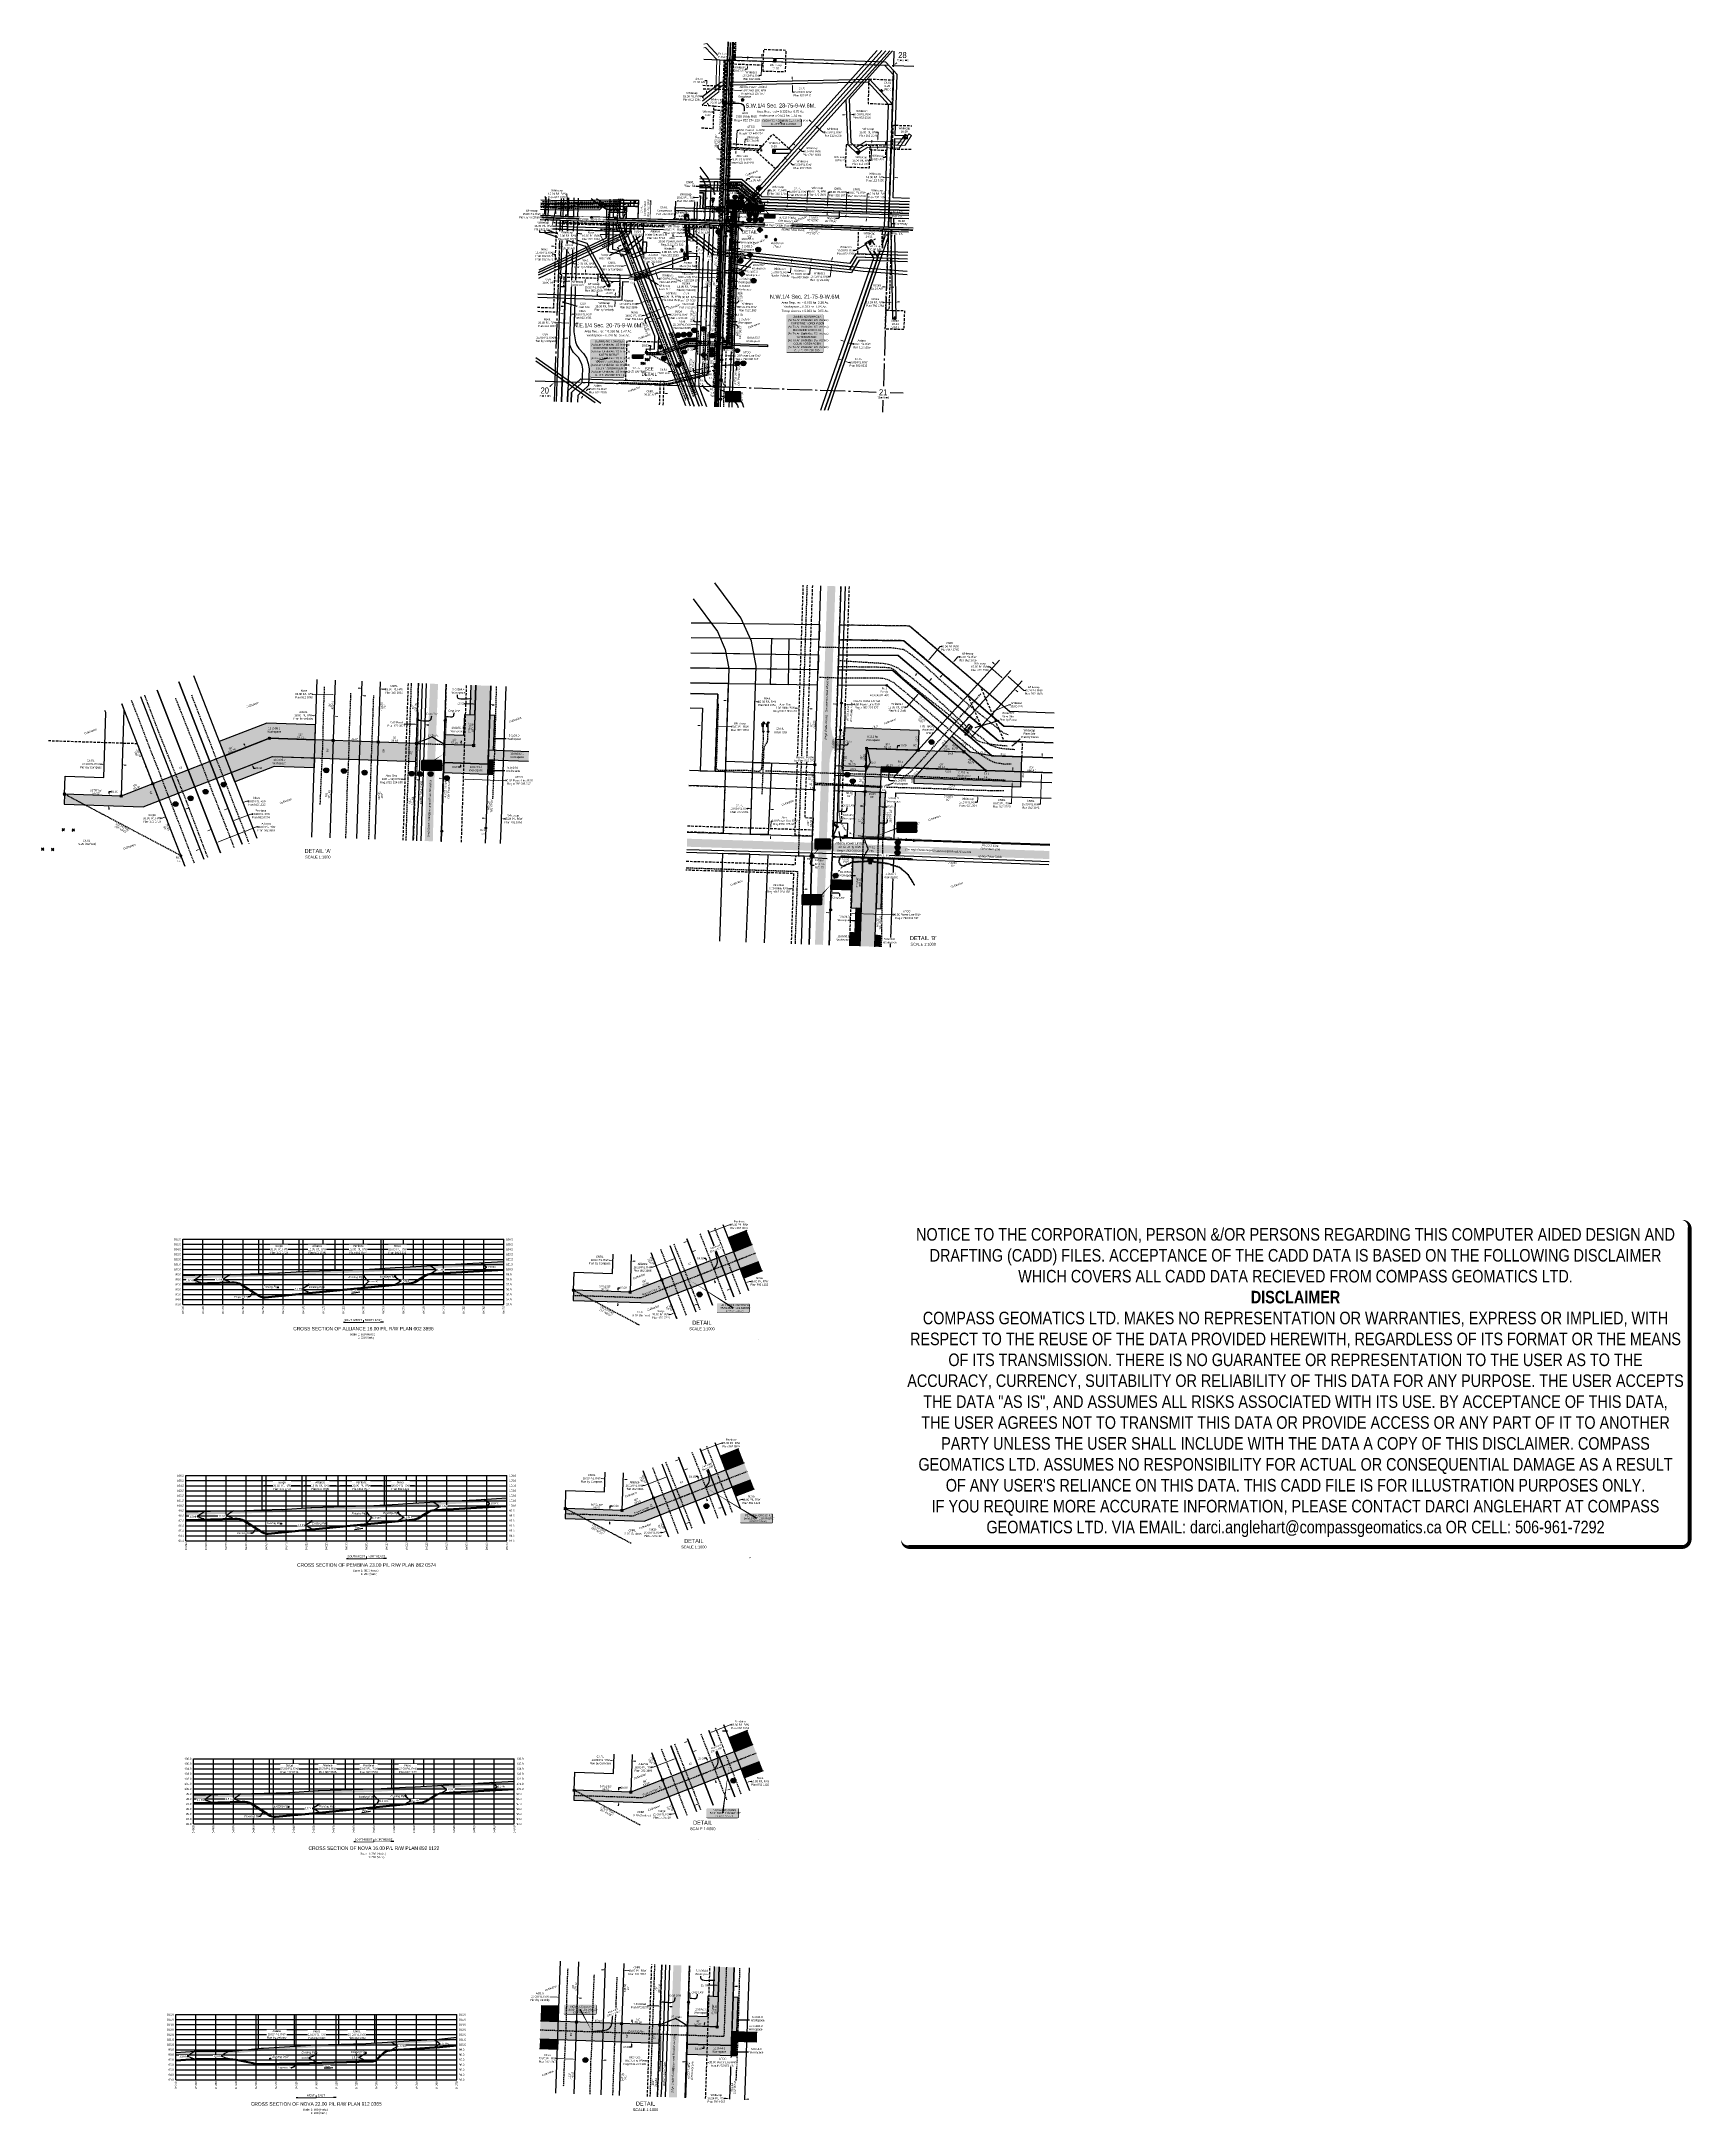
# Model space of a CAD drawing. Extents: x 348563 to 356787, y 6145683 to 6156014.
import ezdxf
from ezdxf.enums import TextEntityAlignment as Align

# ---------------------------------------------------------------- set-up
doc = ezdxf.new("R2010")
doc.units = 0
doc.header["$LTSCALE"] = 5
doc.header["$PDMODE"] = 34
doc.header["$PDSIZE"] = 0.03
for name, pattern in [('0', [1, 1, 0]), ('foc-ACCESSROAD', [3.75, 2.5, -1.25]), ('foc-FLOWLINE', [3.75, 2.5, -1.25]), ('foc-QUARTERLINE', [33, 25, -3, 2, -3]), ('foc-TIELINE', [1.875, 1.25, -0.625]), ('foc-TOPO', [1, 0.2, -0.8]), ('POWERLINE5', [7.8, 2.4, -0.6, 0.6, -0.6, 0.6, -0.6, 2.4]), ('UG_PIPE', [1.875, 1.25, -0.625])]:
    doc.linetypes.add(name, pattern=pattern)
doc.layers.get('Defpoints').update_dxf_attribs({"color": 9})
for name, color, linetype in [('10', 1, 'Continuous'), ('35', 37, 'Continuous'), ('9', 3, 'Continuous'), ('AS-FENCE', 48, 'foc-FENCE'), ('AS-OWNER', 7, 'Continuous'), ('AS-PIPE-UG', 44, 'UG_PIPE'), ('AS-POWER', 104, 'foc-POWER'), ('AS-POWER-EXISTING', 72, 'POWERLINE5'), ('AS-POWER-EXISTING-ANC', 72, 'Continuous'), ('AS-POWER-T', 104, 'Continuous'), ('AS-RESIDENCE', 14, 'Continuous'), ('AS-ROADS', 254, 'Continuous'), ('AS-SYMBOL', 7, 'Continuous'), ('AS-TELEPHONE', 224, 'foc-TEL'), ('AS-TELEPHONE-T', 224, 'Continuous'), ('AS-TELUS', 224, 'foc-TEL'), ('C-AR', 13, 'foc-ACCESSROAD'), ('C-RW', 13, 'Continuous'), ('C-SYMBOL', 7, 'Continuous'), ('C-WS', 13, 'foc-ACCESSROAD'), ('C-WS-S', 8, 'Continuous'), ('CG-NOTES', 7, 'Continuous'), ('DETAIL-T', 7, 'Continuous'), ('F-AR', 190, 'foc-ACCESSROAD'), ('F-EZE', 190, 'foc-FLOWLINE'), ('F-RW', 190, 'Continuous'), ('F-WS', 190, 'foc-ACCESSROAD'), ('F-WS-S', 8, 'Continuous'), ('L-AREAREQUIRED', 7, 'Continuous'), ('L-BD', 7, 'Continuous'), ('L-BD1', 253, 'Continuous'), ('L-DETAIL-T', 3, 'Continuous'), ('L-MON', 1, 'Continuous'), ('L-MON-T', 1, 'Continuous'), ('L-QSEC', 8, 'foc-QUARTERLINE'), ('L-ROAD-T', 7, 'Continuous'), ('L-SEC', 7, 'Continuous'), ('L-SECLBL', 7, 'Continuous'), ('L-TIE', 7, 'foc-TIELINE'), ('L-TITLEDB', 4, 'Continuous'), ('L-TITLEDB-T', 4, 'Continuous'), ('P-BORE', 7, 'Continuous'), ('P-CROSSINGS', 250, 'Continuous'), ('P-CROSSINGS-GRID', 8, 'Continuous'), ('P-CROSSINGS-GROUND', 48, 'foc-TOPO'), ('P-CROSSINGS-LINE', 3, 'Continuous'), ('P-ELEVATION', 7, 'Continuous'), ('P-IOP1', 10, 'Continuous'), ('P-IOP1-H', 21, 'Continuous'), ('P-IOP2', 10, 'Continuous'), ('P-IOP2-H', 21, 'Continuous'), ('P-IOP3', 10, 'Continuous'), ('P-IOP3-H', 21, 'Continuous'), ('P-LTO', 14, 'Continuous'), ('P-PROPOSED', 10, 'Continuous'), ('P-PROPOSED-H', 21, 'Continuous'), ('P-TEMP-BLUE', 146, 'Continuous'), ('P-TEMP-BLUE-T', 146, 'Continuous'), ('P-TEMP-BLUE-T2', 146, 'Continuous'), ('P-TEMP-BLUE2', 146, 'Continuous'), ('P-TEMP-BLUE3', 146, 'Continuous'), ('P-TXT', 4, 'Continuous'), ('P-TXT2', 4, 'Continuous'), ('P-TXT3', 4, 'Continuous'), ('S-T7', 7, 'Continuous'), ('T-BUSH', 110, '0'), ('T-GENERAL', 48, 'foc-TOPO'), ('T-TIE', 201, 'foc-TIELINE')]:
    doc.layers.add(name, color=color, linetype=linetype)
for name, color, linetype, lineweight in [('AS-GENERAL', 48, 'Continuous', 18), ('C-AR-T', 13, 'Continuous', 9), ('C-RW-T', 13, 'Continuous', 9), ('C-WS-T', 13, 'Continuous', 9), ('F-AR-T', 190, 'Continuous', 9), ('F-EZE-T', 190, 'Continuous', 9), ('F-RW-T', 190, 'Continuous', 9), ('F-RW-T2', 190, 'Continuous', 9), ('F-RW-T3', 190, 'Continuous', 9), ('F-VCE-T', 190, 'Continuous', 9), ('F-WS-T', 190, 'Continuous', 9), ('T-TEXT', 48, 'Continuous', 18)]:
    doc.layers.add(name, color=color, linetype=linetype, lineweight=lineweight)
for name, color, linetype, true_color in [('AS-PIPE-AG', 7, 'Continuous', 0x7d00fa), ('P-TEMP-BLUE-H', 7, 'Continuous', 0x99e6ff), ('P-TEMP-BLUE-H2', 7, 'Continuous', 0x99e6ff), ('P-TEMP-BLUE-H3', 7, 'Continuous', 0x99e6ff)]:
    doc.layers.add(name, color=color, linetype=linetype, true_color=true_color)
doc.layers.add('DISCLAIMER', color=7, linetype='Continuous', plot=False)
doc.styles.add('100L', font='ARIALN.TTF', dxfattribs={"height": 11})
doc.styles.add('140', font='ARIALN.TTF', dxfattribs={"height": 15})
doc.styles.add('175L', font='ARIALN.TTF', dxfattribs={"height": 20})
doc.styles.add('80', font='ARIALN.TTF', dxfattribs={"height": 10})
doc.styles.add('80CG', font='ARIALN.TTF', dxfattribs={"height": 10})
doc.styles.add('80L', font='ARIALN.TTF', dxfattribs={"height": 10})
doc.styles.add('80LS', font='ARIALNI.TTF', dxfattribs={"height": 10})
doc.styles.add('Crossing', font='ARIALN.TTF', dxfattribs={"height": 10})
doc.styles.add('foc-LtypeFont', font='ARIALN.TTF', dxfattribs={"height": 7.35})
doc.styles.add('Legend', font='ARIALN.TTF')
doc.styles.add('SIMPLEX', font='ARIALN.TTF')
doc.styles.add('TXT', font='ARIALN.TTF', dxfattribs={"height": 0.2})
doc.linetypes.add('foc-FENCE', pattern='A,10,-1,["X",foc-LtypeFont,S=0.2,R=0,X=-0.625,Y=-0.75],-1.24', length=12.24)
doc.linetypes.add('foc-POWER', pattern='A,6,-1,["P",foc-LtypeFont,S=0.2,R=0,X=-0.625,Y=-0.75],-1.24,4', length=12.24)
doc.linetypes.add('foc-POWER-NOLINE', pattern='A,0,-4,["P",foc-LtypeFont,S=0.2,R=0,X=-0.625,Y=-0.75],-8.24', length=12.24)
doc.linetypes.add('foc-TEL', pattern='A,2,-1,["T",foc-LtypeFont,S=0.2,R=0,X=-0.425,Y=-0.75],-1.24,8', length=12.24)
doc.linetypes.add('foc-TEL-NOLINE', pattern='A,0,-2,["T",foc-LtypeFont,S=0.2,R=0,X=-0.425,Y=-0.75],-10.24', length=12.24)
doc.dimstyles.new('Compass 5 000', dxfattribs={"dimscale": 5, "dimtxt": 9, "dimasz": 2, "dimexe": 0.2, "dimexo": 0.0625, "dimgap": 0.5, "dimtad": 0, "dimtih": 1, "dimtoh": 1, "dimzin": 0, "dimdsep": 46, "dimtxsty": '80CG', "dimcen": 0.1, "dimse1": 1, "dimse2": 1, "dimclrd": 256, "dimclrt": 256, "dimaunit": 1, "dimadec": 4, "dimazin": 0, "dimtfac": 0.06, "dimtofl": 0, "dimtmove": 0, "dimatfit": 1, "dimfxl": 0.2, "dimtolj": 1, "dimtzin": 0, "dimlwd": -1, "dimarcsym": 0})

# ---------------------------------------------------------------- blocks, each defined once
blk = doc.blocks.new('L-SECLBL')
at = {"layer": '9', "color": 7}
for p, q in [((-5, -28), (-12, -28)), ((21, -28), (13, -28))]:
    blk.add_line(p, q, dxfattribs=at)
at = {"layer": '10', "color": 2, "style": 'SIMPLEX'}
blk.add_attdef('SEC', text='', height=30, dxfattribs=at).set_placement((0, 0), align=Align.MIDDLE)
at = {"layer": '10', "color": 5, "style": '80L'}
blk.add_attdef('TWP', text='', height=9.5, dxfattribs=at).set_placement((-14, -27), align=Align.MIDDLE_RIGHT)
blk.add_attdef('RGE', text='', height=9.5, dxfattribs=at).set_placement((4, -27), align=Align.MIDDLE_CENTER)
blk.add_attdef('MER', text='', height=9.5, dxfattribs=at).set_placement((23, -27), align=Align.MIDDLE_LEFT)
blk = doc.blocks.new('*D373')
at = {"layer": 'Defpoints', "color": 0, "transparency": 16777216}
for p in [(351199, 6154656), (351159, 6154320), (351188, 6154319)]:
    blk.add_point(p, dxfattribs=at)
at = {"layer": 'F-RW-T', "transparency": 16777216}
for p, q in [((351161, 6154657), (351151, 6154658)), ((351209, 6154656), (351221, 6154655))]:
    blk.add_line(p, q, dxfattribs=at)
for points in [[(351161, 6154659), (351160, 6154656), (351171, 6154657)], [(351209, 6154657), (351209, 6154654), (351199, 6154656)]]:
    blk.add_solid(points, dxfattribs=at)
at = {"layer": 'F-RW-T', "transparency": 16777216, "insert": (351261, 6154655), "char_height": 10, "attachment_point": 5, "style": '80CG'}
blk.add_mtext('\\A1;Nova\\P29.00 P/L R/W\\PPlan 022 3091', dxfattribs=at)
blk = doc.blocks.new('*D374')
at = {"layer": 'Defpoints', "color": 0, "transparency": 16777216}
for p in [(351166, 6154535), (351138, 6154432), (351163, 6154432)]:
    blk.add_point(p, dxfattribs=at)
at = {"layer": 'F-RW-T', "transparency": 16777216}
for p, q in [((351131, 6154537), (351121, 6154537)), ((351176, 6154535), (351186, 6154535))]:
    blk.add_line(p, q, dxfattribs=at)
for points in [[(351132, 6154538), (351131, 6154535), (351141, 6154536)], [(351176, 6154537), (351176, 6154533), (351166, 6154535)]]:
    blk.add_solid(points, dxfattribs=at)
at = {"layer": 'F-RW-T', "transparency": 16777216, "insert": (351075, 6154537), "char_height": 10, "attachment_point": 5, "style": '80CG'}
blk.add_mtext('\\A1;CSV\\P25.00 P/L R/W\\PPlan by Compass', dxfattribs=at)
blk = doc.blocks.new('*D376')
at = {"layer": 'Defpoints', "color": 0, "transparency": 16777216}
for p in [(351166, 6154808), (351176, 6154819), (351176, 6154808)]:
    blk.add_point(p, dxfattribs=at)
at = {"layer": 'F-AR-T', "transparency": 16777216}
for p, q in [((351156, 6154820), (351117, 6154821)), ((351186, 6154819), (351196, 6154819))]:
    blk.add_line(p, q, dxfattribs=at)
for points in [[(351156, 6154822), (351156, 6154818), (351166, 6154820)], [(351186, 6154821), (351186, 6154817), (351176, 6154819)]]:
    blk.add_solid(points, dxfattribs=at)
at = {"layer": 'F-AR-T', "transparency": 16777216, "insert": (351090, 6154821), "char_height": 10, "attachment_point": 5, "style": '80CG'}
blk.add_mtext('\\A1;CSV\\P10.00 A/R', dxfattribs=at)
blk = doc.blocks.new('*D380')
at = {"layer": 'Defpoints', "color": 0, "transparency": 16777216}
for p in [(351943, 6154694), (351925, 6154390), (351933, 6154389)]:
    blk.add_point(p, dxfattribs=at)
at = {"layer": 'L-TITLEDB-T', "transparency": 16777216}
for p, q in [((351925, 6154694), (351823, 6154698)), ((351953, 6154693), (351963, 6154693))]:
    blk.add_line(p, q, dxfattribs=at)
for points in [[(351926, 6154696), (351925, 6154693), (351935, 6154694)], [(351953, 6154695), (351953, 6154692), (351943, 6154694)]]:
    blk.add_solid(points, dxfattribs=at)
at = {"layer": 'L-TITLEDB-T', "transparency": 16777216, "insert": (351784, 6154698), "char_height": 10, "attachment_point": 5, "style": '80CG', "bg_fill": 3, "box_fill_scale": 1.1, "bg_fill_color": 256, "bg_fill_true_color": 13158600, "bg_fill_transparency": 0}
blk.add_mtext('\\A1;7.62 Road\\PPlan 972 0076', dxfattribs=at)
blk = doc.blocks.new('*D381')
at = {"layer": 'Defpoints', "color": 0, "transparency": 16777216}
for p in [(351625, 6154894), (351622, 6154874), (351631, 6154877)]:
    blk.add_point(p, dxfattribs=at)
at = {"layer": 'F-RW-T', "transparency": 16777216}
for p, q in [((351613, 6154901), (351609, 6154910)), ((351625, 6154865), (351636, 6154832)), ((351636, 6154832), (351646, 6154832))]:
    blk.add_line(p, q, dxfattribs=at)
for points in [[(351614, 6154901), (351611, 6154900), (351616, 6154891)], [(351627, 6154865), (351623, 6154864), (351622, 6154874)]]:
    blk.add_solid(points, dxfattribs=at)
at = {"layer": 'F-RW-T', "transparency": 16777216, "insert": (351685, 6154832), "char_height": 10, "attachment_point": 5, "style": '80CG'}
blk.add_mtext('\\A1;Whitecap\\P18.00 P/L R/W\\PPlan 142 1570', dxfattribs=at)
blk = doc.blocks.new('*D382')
at = {"layer": 'Defpoints', "color": 0, "transparency": 16777216}
for p in [(351854, 6154725), (351881, 6154724), (351850, 6154601)]:
    blk.add_point(p, dxfattribs=at)
at = {"layer": 'F-RW-T', "transparency": 16777216}
for p, q in [((351840, 6154602), (351795, 6154603)), ((351887, 6154600), (351897, 6154600))]:
    blk.add_line(p, q, dxfattribs=at)
for points in [[(351840, 6154603), (351840, 6154600), (351850, 6154601)], [(351887, 6154602), (351887, 6154598), (351877, 6154600)]]:
    blk.add_solid(points, dxfattribs=at)
at = {"layer": 'F-RW-T', "transparency": 16777216, "insert": (351755, 6154603), "char_height": 10, "attachment_point": 5, "style": '80CG', "bg_fill": 3, "box_fill_scale": 1.1, "bg_fill_color": 256, "bg_fill_true_color": 13158600, "bg_fill_transparency": 0}
blk.add_mtext('\\A1;Nova\\P22.00 P/L R/W\\PPlan 912 0365', dxfattribs=at)
blk = doc.blocks.new('*D384')
at = {"layer": 'Defpoints', "color": 0, "transparency": 16777216}
for p in [(351342, 6154870), (351355, 6154878)]:
    blk.add_point(p, dxfattribs=at)
at = {"layer": 'F-RW-T', "transparency": 16777216}
for p, q in [((351364, 6154789), (351354, 6154789)), ((351373, 6154794), (351364, 6154789)), ((351404, 6154811), (351412, 6154816))]:
    blk.add_line(p, q, dxfattribs=at)
for points in [[(351372, 6154795), (351374, 6154792), (351382, 6154799)], [(351403, 6154812), (351404, 6154809), (351395, 6154806)]]:
    blk.add_solid(points, dxfattribs=at)
at = {"layer": 'F-RW-T', "transparency": 16777216, "insert": (351315, 6154789), "char_height": 10, "attachment_point": 5, "style": '80CG', "bg_fill": 3, "box_fill_scale": 1.1, "bg_fill_color": 256, "bg_fill_true_color": 13158600, "bg_fill_transparency": 0}
blk.add_mtext('\\A1;Whitecap\\P15.00 P/L R/W\\PPlan 002 4289', dxfattribs=at)
at = {"layer": 'Defpoints', "color": 0, "transparency": 16777216}
blk.add_point((351382, 6154799), dxfattribs=at)
blk = doc.blocks.new('*D385')
at = {"layer": 'Defpoints', "color": 0, "transparency": 16777216}
blk.add_point((351335, 6154972), dxfattribs=at)
at = {"layer": 'F-RW-T', "transparency": 16777216}
for p, q in [((351351, 6155046), (351341, 6155046)), ((351366, 6155015), (351351, 6155046)), ((351381, 6154983), (351385, 6154973))]:
    blk.add_line(p, q, dxfattribs=at)
for points in [[(351367, 6155016), (351364, 6155014), (351370, 6155006)], [(351383, 6154983), (351380, 6154982), (351377, 6154992)]]:
    blk.add_solid(points, dxfattribs=at)
at = {"layer": 'F-RW-T', "transparency": 16777216, "insert": (351302, 6155046), "char_height": 10, "attachment_point": 5, "style": '80CG', "bg_fill": 3, "box_fill_scale": 1.1, "bg_fill_color": 256, "bg_fill_true_color": 13158600, "bg_fill_transparency": 0}
blk.add_mtext('\\A1;Nova\\P16.00 P/L R/W\\PPlan 822 1385', dxfattribs=at)
at = {"layer": 'Defpoints', "color": 0, "transparency": 16777216}
for p in [(351377, 6154992), (351328, 6154986)]:
    blk.add_point(p, dxfattribs=at)
blk = doc.blocks.new('*D386')
at = {"layer": 'Defpoints', "color": 0, "transparency": 16777216}
for p in [(351358, 6155012), (351362, 6155002), (351145, 6154900)]:
    blk.add_point(p, dxfattribs=at)
at = {"layer": 'F-RW-T', "transparency": 16777216}
for p, q in [((351119, 6154954), (351109, 6154954)), ((351136, 6154918), (351119, 6154954)), ((351149, 6154890), (351153, 6154881))]:
    blk.add_line(p, q, dxfattribs=at)
for points in [[(351137, 6154919), (351134, 6154918), (351140, 6154909)], [(351150, 6154891), (351147, 6154890), (351145, 6154900)]]:
    blk.add_solid(points, dxfattribs=at)
at = {"layer": 'F-RW-T', "transparency": 16777216, "insert": (351070, 6154954), "char_height": 10, "attachment_point": 5, "style": '80CG'}
blk.add_mtext('\\A1;Nova\\P11.00 P/L R/W\\PPlan 892 0375\\PPlan 912 3572', dxfattribs=at)
blk = doc.blocks.new('*D387')
at = {"layer": 'Defpoints', "color": 0, "transparency": 16777216}
for p in [(351573, 6154772), (351590, 6154779), (351591, 6154726)]:
    blk.add_point(p, dxfattribs=at)
at = {"layer": 'F-RW-T', "transparency": 16777216}
for p, q in [((351538, 6154706), (351528, 6154706)), ((351581, 6154723), (351538, 6154706)), ((351617, 6154736), (351626, 6154740))]:
    blk.add_line(p, q, dxfattribs=at)
for points in [[(351581, 6154724), (351582, 6154721), (351591, 6154726)], [(351616, 6154738), (351617, 6154735), (351608, 6154733)]]:
    blk.add_solid(points, dxfattribs=at)
at = {"layer": 'F-RW-T', "transparency": 16777216, "insert": (351489, 6154706), "char_height": 10, "attachment_point": 5, "style": '80CG'}
blk.add_mtext('\\A1;Alliance\\P18.00 P/L R/W\\PPlan 002 3896', dxfattribs=at)
blk = doc.blocks.new('*D388')
at = {"layer": 'Defpoints', "color": 0, "transparency": 16777216}
for p in [(351648, 6154691), (351663, 6154697), (351667, 6154687)]:
    blk.add_point(p, dxfattribs=at)
at = {"layer": 'F-RW-T', "transparency": 16777216}
for p, q in [((351676, 6154691), (351686, 6154694)), ((351567, 6154648), (351557, 6154648)), ((351643, 6154678), (351567, 6154648))]:
    blk.add_line(p, q, dxfattribs=at)
for points in [[(351642, 6154679), (351643, 6154676), (351652, 6154681)], [(351676, 6154692), (351677, 6154689), (351667, 6154687)]]:
    blk.add_solid(points, dxfattribs=at)
at = {"layer": 'F-RW-T', "transparency": 16777216, "insert": (351518, 6154648), "char_height": 10, "attachment_point": 5, "style": '80CG'}
blk.add_mtext('\\A1;Nova\\P16.00 P/L R/W\\PPlan 892 1122', dxfattribs=at)
blk = doc.blocks.new('*D389')
at = {"layer": 'F-RW-T', "transparency": 16777216}
for p, q in [((351421, 6154693), (351411, 6154693)), ((351422, 6154716), (351421, 6154693)), ((351423, 6154751), (351424, 6154761))]:
    blk.add_line(p, q, dxfattribs=at)
for points in [[(351420, 6154716), (351424, 6154716), (351422, 6154726)], [(351422, 6154751), (351425, 6154751), (351423, 6154741)]]:
    blk.add_solid(points, dxfattribs=at)
at = {"layer": 'F-RW-T', "transparency": 16777216, "insert": (351368, 6154693), "char_height": 10, "attachment_point": 5, "style": '80CG', "bg_fill": 3, "box_fill_scale": 1.1, "bg_fill_color": 256, "bg_fill_true_color": 13158600, "bg_fill_transparency": 0}
blk.add_mtext('\\A1;Whitecap\\P15.00 P/L R/W\\PPlan by Velocity', dxfattribs=at)
at = {"layer": 'Defpoints', "color": 0, "transparency": 16777216}
for p in [(351349, 6154729), (351350, 6154744), (351422, 6154726)]:
    blk.add_point(p, dxfattribs=at)
blk = doc.blocks.new('*D390')
at = {"layer": 'F-RW-T', "transparency": 16777216}
for p, q in [((351546, 6154979), (351543, 6154988)), ((351560, 6154944), (351564, 6154934)), ((351564, 6154934), (351574, 6154934))]:
    blk.add_line(p, q, dxfattribs=at)
for points in [[(351548, 6154979), (351545, 6154978), (351550, 6154969)], [(351561, 6154944), (351558, 6154943), (351556, 6154953)]]:
    blk.add_solid(points, dxfattribs=at)
at = {"layer": 'F-RW-T', "transparency": 16777216, "insert": (351613, 6154934), "char_height": 10, "attachment_point": 5, "style": '80CG', "bg_fill": 3, "box_fill_scale": 1.1, "bg_fill_color": 256, "bg_fill_true_color": 13158600, "bg_fill_transparency": 0}
blk.add_mtext('\\A1;Alliance\\P18.00 P/L R/W\\PPlan 012 1688', dxfattribs=at)
at = {"layer": 'Defpoints', "color": 0, "transparency": 16777216}
for p in [(351548, 6154969), (351554, 6154952), (351556, 6154953)]:
    blk.add_point(p, dxfattribs=at)
blk = doc.blocks.new('*D391')
at = {"layer": 'F-EZE-T', "transparency": 16777216}
for p, q in [((351775, 6155018), (351765, 6155017)), ((351806, 6155020), (351816, 6155020))]:
    blk.add_line(p, q, dxfattribs=at)
for points in [[(351775, 6155019), (351776, 6155016), (351785, 6155018)], [(351806, 6155021), (351806, 6155018), (351796, 6155019)]]:
    blk.add_solid(points, dxfattribs=at)
at = {"layer": 'F-EZE-T', "transparency": 16777216, "insert": (351706, 6155017), "char_height": 10, "attachment_point": 5, "style": '80CG', "bg_fill": 3, "box_fill_scale": 1.1, "bg_fill_color": 256, "bg_fill_true_color": 13158600, "bg_fill_transparency": 0}
blk.add_mtext('\\A1;Atco\\P10.50 Power Line R/W\\PReg.#122 272 522', dxfattribs=at)
at = {"layer": 'Defpoints', "color": 0, "transparency": 16777216}
for p in [(351784, 6155049), (351785, 6155018), (351794, 6155050)]:
    blk.add_point(p, dxfattribs=at)
blk = doc.blocks.new('*D392')
at = {"layer": 'F-RW-T', "transparency": 16777216}
for p, q in [((351768, 6154966), (351734, 6154965)), ((351793, 6154968), (351803, 6154968))]:
    blk.add_line(p, q, dxfattribs=at)
for points in [[(351768, 6154968), (351769, 6154965), (351778, 6154967)], [(351793, 6154970), (351794, 6154966), (351783, 6154967)]]:
    blk.add_solid(points, dxfattribs=at)
at = {"layer": 'F-RW-T', "transparency": 16777216, "insert": (351695, 6154965), "char_height": 10, "attachment_point": 5, "style": '80CG', "bg_fill": 3, "box_fill_scale": 1.1, "bg_fill_color": 256, "bg_fill_true_color": 13158600, "bg_fill_transparency": 0}
blk.add_mtext('\\A1;Whitecap\\P5.00 P/L R/W\\PPlan 152 2293', dxfattribs=at)
at = {"layer": 'Defpoints', "color": 0, "transparency": 16777216}
for p in [(351777, 6154989), (351778, 6154967), (351782, 6154989)]:
    blk.add_point(p, dxfattribs=at)
blk = doc.blocks.new('*D393')
at = {"layer": 'F-AR-T', "transparency": 16777216}
for p, q in [((351783, 6155067), (351773, 6155066)), ((351823, 6155069), (351833, 6155069))]:
    blk.add_line(p, q, dxfattribs=at)
for points in [[(351783, 6155068), (351783, 6155065), (351793, 6155067)], [(351823, 6155071), (351823, 6155067), (351813, 6155068)]]:
    blk.add_solid(points, dxfattribs=at)
at = {"layer": 'F-AR-T', "transparency": 16777216, "insert": (351861, 6155069), "char_height": 10, "attachment_point": 5, "style": '80CG', "bg_fill": 3, "box_fill_scale": 1.1, "bg_fill_color": 256, "bg_fill_true_color": 13158600, "bg_fill_transparency": 0}
blk.add_mtext('\\A1;Whitecap\\P20.00 A/R', dxfattribs=at)
at = {"layer": 'Defpoints', "color": 0, "transparency": 16777216}
for p in [(351792, 6155081), (351813, 6155083), (351813, 6155068)]:
    blk.add_point(p, dxfattribs=at)
blk = doc.blocks.new('*D394')
at = {"layer": 'Defpoints', "color": 0, "transparency": 16777216}
for p in [(351930, 6154836), (351926, 6154718), (351935, 6154718)]:
    blk.add_point(p, dxfattribs=at)
at = {"layer": 'F-EZE-T', "transparency": 16777216}
for p, q in [((351920, 6154836), (351835, 6154839)), ((351949, 6154835), (351959, 6154835))]:
    blk.add_line(p, q, dxfattribs=at)
for points in [[(351920, 6154838), (351920, 6154834), (351930, 6154836)], [(351949, 6154837), (351949, 6154833), (351939, 6154835)]]:
    blk.add_solid(points, dxfattribs=at)
at = {"layer": 'F-EZE-T', "transparency": 16777216, "insert": (351784, 6154839), "char_height": 10, "attachment_point": 5, "style": '80CG'}
blk.add_mtext('\\A1;Atco Gas\\P9.00 Utility R/W\\PReg.# 812 224 188', dxfattribs=at)
blk = doc.blocks.new('*D395')
at = {"layer": 'F-AR-T', "transparency": 16777216}
for p, q in [((351115, 6154994), (351105, 6154994)), ((351155, 6154993), (351165, 6154992))]:
    blk.add_line(p, q, dxfattribs=at)
for points in [[(351115, 6154996), (351115, 6154992), (351125, 6154994)], [(351155, 6154994), (351155, 6154991), (351145, 6154993)]]:
    blk.add_solid(points, dxfattribs=at)
at = {"layer": 'F-AR-T', "transparency": 16777216, "insert": (351193, 6154992), "char_height": 10, "attachment_point": 5, "style": '80CG', "bg_fill": 3, "box_fill_scale": 1.1, "bg_fill_color": 256, "bg_fill_true_color": 13158600, "bg_fill_transparency": 0}
blk.add_mtext('\\A1;Astara\\P20.00 A/R', dxfattribs=at)
at = {"layer": 'Defpoints', "color": 0, "transparency": 16777216}
for p in [(351125, 6154994), (351124, 6154966), (351144, 6154965)]:
    blk.add_point(p, dxfattribs=at)
blk = doc.blocks.new('*D398')
at = {"layer": 'Defpoints', "color": 0, "transparency": 16777216}
for p in [(351201, 6154938), (351262, 6154978), (351266, 6154969)]:
    blk.add_point(p, dxfattribs=at)
at = {"layer": 'F-RW-T', "transparency": 16777216}
for p, q in [((351192, 6154957), (351188, 6154966)), ((351205, 6154929), (351216, 6154906)), ((351216, 6154906), (351226, 6154906))]:
    blk.add_line(p, q, dxfattribs=at)
for points in [[(351194, 6154958), (351191, 6154956), (351197, 6154948)], [(351207, 6154930), (351204, 6154929), (351201, 6154938)]]:
    blk.add_solid(points, dxfattribs=at)
at = {"layer": 'F-RW-T', "transparency": 16777216, "insert": (351273, 6154906), "char_height": 10, "attachment_point": 5, "style": '80CG'}
blk.add_mtext('\\A1;Nova\\P10.00 P/L R/W\\PPlan by Universal', dxfattribs=at)
blk = doc.blocks.new('*D399')
at = {"layer": 'Defpoints', "color": 0, "transparency": 16777216}
for p in [(351839, 6154791), (351838, 6154781), (351856, 6154780)]:
    blk.add_point(p, dxfattribs=at)
at = {"layer": 'F-RW-T', "transparency": 16777216}
for p, q in [((351829, 6154791), (351819, 6154791)), ((351867, 6154790), (351877, 6154789))]:
    blk.add_line(p, q, dxfattribs=at)
for points in [[(351829, 6154793), (351828, 6154789), (351839, 6154791)], [(351867, 6154791), (351866, 6154788), (351857, 6154790)]]:
    blk.add_solid(points, dxfattribs=at)
at = {"layer": 'F-RW-T', "transparency": 16777216, "insert": (351776, 6154791), "char_height": 10, "attachment_point": 5, "style": '80CG'}
blk.add_mtext('\\A1;Astara\\P18.00 P/L R/W\\PPlan by Velocity', dxfattribs=at)
blk = doc.blocks.new('*D400')
at = {"layer": 'C-RW-T', "transparency": 16777216}
for p, q in [((351872, 6154738), (351820, 6154740)), ((351909, 6154737), (351919, 6154737))]:
    blk.add_line(p, q, dxfattribs=at)
for points in [[(351872, 6154740), (351872, 6154737), (351882, 6154738)], [(351910, 6154739), (351909, 6154735), (351900, 6154737)]]:
    blk.add_solid(points, dxfattribs=at)
at = {"layer": 'Defpoints', "color": 0, "transparency": 16777216}
for p in [(351882, 6154738), (351874, 6154510), (351892, 6154510)]:
    blk.add_point(p, dxfattribs=at)
at = {"layer": 'C-RW-T', "transparency": 16777216, "insert": (351781, 6154740), "char_height": 10, "attachment_point": 5, "style": '80CG', "bg_fill": 3, "box_fill_scale": 1.1, "bg_fill_color": 256, "bg_fill_true_color": 13158600, "bg_fill_transparency": 0}
blk.add_mtext('\\A1;CNRL\\P18.00 P/L R/W\\PPlan 162 2062', dxfattribs=at)
blk = doc.blocks.new('*D401')
at = {"layer": 'Defpoints', "color": 0, "transparency": 16777216}
for p in [(351610, 6154623), (351673, 6154459), (351692, 6154467)]:
    blk.add_point(p, dxfattribs=at)
at = {"layer": 'F-RW-T', "transparency": 16777216}
for p, q in [((351600, 6154619), (351591, 6154615)), ((351637, 6154634), (351688, 6154653)), ((351688, 6154653), (351698, 6154653))]:
    blk.add_line(p, q, dxfattribs=at)
for points in [[(351600, 6154621), (351601, 6154617), (351610, 6154623)], [(351637, 6154635), (351638, 6154632), (351628, 6154630)]]:
    blk.add_solid(points, dxfattribs=at)
at = {"layer": 'F-RW-T', "transparency": 16777216, "insert": (351738, 6154653), "char_height": 10, "attachment_point": 5, "style": '80CG'}
blk.add_mtext('\\A1;Surge\\P20.00 P/L R/W\\PPlan 172 0719', dxfattribs=at)
blk = doc.blocks.new('*D402')
at = {"layer": 'F-AR-T', "transparency": 16777216}
for p, q in [((351273, 6154809), (351263, 6154809)), ((351273, 6154825), (351273, 6154809)), ((351275, 6154866), (351275, 6154876))]:
    blk.add_line(p, q, dxfattribs=at)
for points in [[(351272, 6154825), (351275, 6154825), (351274, 6154835)], [(351273, 6154866), (351276, 6154866), (351274, 6154856)]]:
    blk.add_solid(points, dxfattribs=at)
at = {"layer": 'F-AR-T', "transparency": 16777216, "insert": (351235, 6154809), "char_height": 10, "attachment_point": 5, "style": '80CG', "bg_fill": 3, "box_fill_scale": 1.1, "bg_fill_color": 256, "bg_fill_true_color": 13158600, "bg_fill_transparency": 0}
blk.add_mtext('\\A1;Whitecap\\P20.00 A/R', dxfattribs=at)
at = {"layer": 'Defpoints', "color": 0, "transparency": 16777216}
for p in [(351218, 6154857), (351218, 6154837), (351274, 6154835)]:
    blk.add_point(p, dxfattribs=at)
blk = doc.blocks.new('GAS')
h = blk.add_hatch(color=255)
h.dxf.hatch_style = 1
edge = h.paths.add_edge_path()
edge.add_arc((0, 0), 0.9, 0, 360)
for p, q in [((-0.8, 0), (-1.6, 0)), ((-0.6, 0.6), (-1.1, 1.1)), ((0, 0.8), (0, 1.6)), ((0.6, 0.6), (1.1, 1.1)), ((1.6, 0), (0.8, 0)), ((-0.6, -0.6), (-1.1, -1.1)), ((0, -0.8), (0, -1.6)), ((1.1, -1.1), (0.6, -0.6))]:
    blk.add_line(p, q)
blk.add_circle((0, 0), 0.8)
blk = doc.blocks.new('*D404')
at = {"layer": 'Defpoints', "color": 0, "transparency": 16777216}
for p in [(351274, 6154266), (351282, 6154243), (351290, 6154255)]:
    blk.add_point(p, dxfattribs=at)
at = {"layer": 'F-RW-T', "transparency": 16777216}
for p, q in [((351280, 6154274), (351286, 6154282)), ((351286, 6154282), (351296, 6154282)), ((351260, 6154245), (351254, 6154237))]:
    blk.add_line(p, q, dxfattribs=at)
for points in [[(351279, 6154275), (351281, 6154273), (351274, 6154266)], [(351259, 6154246), (351261, 6154244), (351266, 6154254)]]:
    blk.add_solid(points, dxfattribs=at)
at = {"layer": 'F-RW-T', "transparency": 16777216, "insert": (351335, 6154282), "char_height": 10, "attachment_point": 5, "style": '80CG'}
blk.add_mtext('\\A1;Astara\\P15.00 P/L R/W\\PPlan 182 2810', dxfattribs=at)
blk = doc.blocks.new('*U438')
h = blk.add_hatch(color=59)
edge = h.paths.add_edge_path()
edge.add_line((-79, -96), (79, -96))
edge.add_arc((79, -90), 6, 270, 360)
edge.add_line((85, -90), (85, 89))
edge.add_arc((79, 89), 6, 0, 90)
edge.add_line((79, 95), (-79, 95))
edge.add_arc((-79, 89), 6, 90, 180)
edge.add_line((-85, 89), (-85, -90))
edge.add_arc((-79, -90), 6, 180, 270)
at = {"color": 1, "flags": 128}
blk.add_lwpolyline([(-79, -96, 3, 3, 0), (79, -96, 3, 3, 0.414214), (85, -90, 3, 3, 0), (85, 89, 3, 0, 0.414214), (79, 95, 0, 0, 0), (-79, 95, 0, 0, 0.414214), (-85, 89, 0, 0, 0), (-85, -90, 0, 3, 0.414214)], format="xyseb", close=True, dxfattribs=at)
blk.add_lwpolyline([(-59, -14, 0, 7.5, 0), (0, 0, 0, 0, 0)], format="xyseb", dxfattribs=at)
at = {"color": 1, "style": '80'}
blk.add_attdef('ENTER_TEXT_001', (-36, -5), '', height=10, dxfattribs=at)
blk = doc.blocks.new('*D407')
at = {"layer": 'Defpoints', "color": 0, "transparency": 16777216}
for p in [(351614, 6154716), (351631, 6154735), (351635, 6154725)]:
    blk.add_point(p, dxfattribs=at)
at = {"layer": 'F-RW-T', "transparency": 16777216}
for p, q in [((351600, 6154723), (351591, 6154720)), ((351640, 6154739), (351652, 6154743)), ((351652, 6154743), (351662, 6154743))]:
    blk.add_line(p, q, dxfattribs=at)
for points in [[(351600, 6154725), (351601, 6154722), (351610, 6154727)], [(351640, 6154740), (351641, 6154737), (351631, 6154735)]]:
    blk.add_solid(points, dxfattribs=at)
at = {"layer": 'F-RW-T', "transparency": 16777216, "insert": (351702, 6154743), "char_height": 10, "attachment_point": 5, "style": '80CG'}
blk.add_mtext('\\A1;Pembina\\P23.00 P/L R/W\\PPlan 862 0574', dxfattribs=at)
blk = doc.blocks.new('*D439')
at = {"layer": 'Defpoints', "color": 0, "transparency": 16777216}
for p in [(351197, 6154596), (351217, 6154596), (351218, 6154610)]:
    blk.add_point(p, dxfattribs=at)
at = {"layer": 'F-RW-T', "transparency": 16777216}
for p, q in [((351188, 6154611), (351122, 6154613)), ((351228, 6154610), (351238, 6154610))]:
    blk.add_line(p, q, dxfattribs=at)
for points in [[(351188, 6154613), (351188, 6154610), (351198, 6154611)], [(351228, 6154612), (351228, 6154608), (351218, 6154610)]]:
    blk.add_solid(points, dxfattribs=at)
at = {"layer": 'F-RW-T', "transparency": 16777216, "insert": (351083, 6154613), "char_height": 10, "attachment_point": 5, "style": '80CG'}
blk.add_mtext('\\A1;Nova\\P20.00 P/L R/W\\PPlan 242 0237', dxfattribs=at)
blk = doc.blocks.new('WC2')
at = {"layer": 'L-MON'}
h = blk.add_hatch(color=255, dxfattribs=at)
h.dxf.hatch_style = 1
edge = h.paths.add_edge_path()
edge.add_arc((0, 0), 0.9, 0, 360)
at = {"layer": 'L-MON', "color": 14, "flags": 128}
for points in [[(-0.6, 0.5), (-1.2, 1.1)], [(0.5, 0.6), (1.1, 1.2)], [(-1.2, -1.2), (-0.6, -0.6)], [(1.2, -1.2), (0.6, -0.6)]]:
    blk.add_lwpolyline(points, dxfattribs=at)
at = {"layer": 'L-MON', "color": 14}
for radius in [0.8, 0.373]:
    blk.add_circle((0, 0), radius, dxfattribs=at)
blk = doc.blocks.new('*D442')
at = {"layer": 'C-RW-T', "transparency": 16777216}
for p, q in [((351463, 6154894), (351453, 6154894)), ((351472, 6154898), (351463, 6154894)), ((351508, 6154911), (351517, 6154915))]:
    blk.add_line(p, q, dxfattribs=at)
for points in [[(351472, 6154899), (351473, 6154896), (351482, 6154901)], [(351507, 6154913), (351508, 6154910), (351499, 6154908)]]:
    blk.add_solid(points, dxfattribs=at)
at = {"layer": 'Defpoints', "color": 0, "transparency": 16777216}
for p in [(351482, 6154901), (351542, 6154748), (351558, 6154754)]:
    blk.add_point(p, dxfattribs=at)
at = {"layer": 'C-RW-T', "transparency": 16777216, "insert": (351406, 6154894), "char_height": 10, "attachment_point": 5, "style": '80CG'}
blk.add_mtext('\\A1;CNRL\\P18.00 P/L R/W\\PPlan by Compass', dxfattribs=at)
blk = doc.blocks.new('*D443')
at = {"layer": 'C-AR-T', "transparency": 16777216}
for p, q in [((351635, 6154262), (351625, 6154262)), ((351674, 6154260), (351684, 6154260))]:
    blk.add_line(p, q, dxfattribs=at)
for points in [[(351635, 6154263), (351634, 6154260), (351644, 6154261)], [(351675, 6154262), (351674, 6154259), (351664, 6154261)]]:
    blk.add_solid(points, dxfattribs=at)
at = {"layer": 'Defpoints', "color": 0, "transparency": 16777216}
for p in [(351644, 6154261), (351644, 6154258), (351664, 6154258)]:
    blk.add_point(p, dxfattribs=at)
at = {"layer": 'C-AR-T', "transparency": 16777216, "insert": (351597, 6154262), "char_height": 10, "attachment_point": 5, "style": '80CG'}
blk.add_mtext('\\A1;CNRL\\P20.00 A/R', dxfattribs=at)
blk = doc.blocks.new('*D462')
at = {"layer": 'Defpoints', "color": 0, "transparency": 16777216}
for p in [(351452, 6155069), (351456, 6155071)]:
    blk.add_point(p, dxfattribs=at)
at = {"layer": 'F-AR-T', "transparency": 16777216}
for p, q in [((351452, 6155041), (351442, 6155038)), ((351475, 6155051), (351500, 6155060)), ((351500, 6155060), (351510, 6155060))]:
    blk.add_line(p, q, dxfattribs=at)
for points in [[(351451, 6155043), (351452, 6155040), (351461, 6155045)], [(351474, 6155052), (351476, 6155049), (351466, 6155047)]]:
    blk.add_solid(points, dxfattribs=at)
at = {"layer": 'F-AR-T', "transparency": 16777216, "insert": (351534, 6155060), "char_height": 10, "attachment_point": 5, "style": '80CG', "bg_fill": 3, "box_fill_scale": 1.1, "bg_fill_color": 256, "bg_fill_true_color": 13158600, "bg_fill_transparency": 0}
blk.add_mtext('\\A1;Surge\\P5.00 A/R', dxfattribs=at)
at = {"layer": 'Defpoints', "color": 0, "transparency": 16777216}
blk.add_point((351461, 6155045), dxfattribs=at)
blk = doc.blocks.new('*D465')
at = {"layer": 'Defpoints', "color": 0, "transparency": 16777216}
for p in [(352082, 6155898), (352125, 6155897), (352126, 6155917)]:
    blk.add_point(p, dxfattribs=at)
at = {"layer": 'F-RW-T', "transparency": 16777216}
for p, q in [((352083, 6155929), (352083, 6155939)), ((352081, 6155877), (352071, 6155877)), ((352082, 6155888), (352081, 6155877))]:
    blk.add_line(p, q, dxfattribs=at)
for points in [[(352081, 6155929), (352085, 6155929), (352083, 6155919)], [(352080, 6155888), (352083, 6155888), (352082, 6155898)]]:
    blk.add_solid(points, dxfattribs=at)
at = {"layer": 'F-RW-T', "transparency": 16777216, "insert": (352044, 6155877), "char_height": 10, "attachment_point": 5, "style": '80CG'}
blk.add_mtext('\\A1;Whitecap\\P20.00 A/R', dxfattribs=at)
blk = doc.blocks.new('*D466')
at = {"layer": 'Defpoints', "color": 0, "transparency": 16777216}
for p in [(351963, 6155670), (351971, 6155669), (351972, 6155690)]:
    blk.add_point(p, dxfattribs=at)
at = {"layer": 'F-WS', "transparency": 16777216}
for p, q in [((351955, 6155717), (351965, 6155717)), ((351965, 6155717), (351965, 6155710)), ((351962, 6155660), (351962, 6155650)), ((351964, 6155700), (351965, 6155710))]:
    blk.add_line(p, q, dxfattribs=at)
for points in [[(351960, 6155660), (351964, 6155660), (351963, 6155670)], [(351963, 6155700), (351966, 6155700), (351964, 6155690)]]:
    blk.add_solid(points, dxfattribs=at)
at = {"layer": 'F-WS', "transparency": 16777216, "insert": (351927, 6155717), "char_height": 10, "attachment_point": 5, "style": '80CG'}
blk.add_mtext('\\A1;Whitecap\\P20.00 A/R', dxfattribs=at)
blk = doc.blocks.new('*D467')
at = {"layer": 'Defpoints', "color": 0, "transparency": 16777216}
for p in [(351073, 6155223), (351123, 6155221), (351123, 6155206)]:
    blk.add_point(p, dxfattribs=at)
at = {"layer": 'F-RW-T2', "transparency": 16777216}
for p, q in [((351072, 6155198), (351071, 6155153)), ((351073, 6155233), (351074, 6155243)), ((351071, 6155153), (351061, 6155153))]:
    blk.add_line(p, q, dxfattribs=at)
for points in [[(351070, 6155198), (351074, 6155198), (351072, 6155208)], [(351072, 6155233), (351075, 6155233), (351073, 6155223)]]:
    blk.add_solid(points, dxfattribs=at)
at = {"layer": 'F-RW-T2', "transparency": 16777216, "insert": (351006, 6155153), "char_height": 10, "attachment_point": 5, "style": '80CG'}
blk.add_mtext('\\A1;Whitecap\\P15.00 P/L R/W\\PPlan by McElhanney', dxfattribs=at)
blk = doc.blocks.new('*D468')
at = {"layer": 'Defpoints', "color": 0, "transparency": 16777216}
for p in [(351112, 6155190), (351112, 6155175), (351127, 6155175)]:
    blk.add_point(p, dxfattribs=at)
at = {"layer": 'F-RW-T', "transparency": 16777216}
for p, q in [((351127, 6155201), (351127, 6155211)), ((351108, 6155095), (351103, 6155095)), ((351127, 6155183), (351108, 6155095)), ((351127, 6155191), (351127, 6155175)), ((351127, 6155165), (351127, 6155155))]:
    blk.add_line(p, q, dxfattribs=at)
blk.add_solid([(351129, 6155201), (351125, 6155201), (351127, 6155191)], dxfattribs=at)
at = {"layer": 'F-RW-T', "transparency": 16777216, "insert": (351064, 6155095), "char_height": 10, "attachment_point": 5, "style": '80CG', "bg_fill": 3, "box_fill_scale": 1.1, "bg_fill_color": 256, "bg_fill_true_color": 13158600, "bg_fill_transparency": 0}
blk.add_mtext('\\A1;Whitecap\\P15.00 P/L R/W\\PPlan 922 1852', dxfattribs=at)
at = {"layer": 'F-RW-T', "transparency": 16777216}
blk.add_solid([(351129, 6155165), (351126, 6155165), (351127, 6155175)], dxfattribs=at)
blk = doc.blocks.new('*D469')
at = {"layer": 'Defpoints', "color": 0, "transparency": 16777216}
for p in [(351863, 6155722), (351876, 6155714), (351872, 6155711)]:
    blk.add_point(p, dxfattribs=at)
at = {"layer": 'F-RW-T', "transparency": 16777216}
for p, q in [((351854, 6155741), (351844, 6155741)), ((351861, 6155734), (351854, 6155741)), ((351882, 6155706), (351888, 6155698))]:
    blk.add_line(p, q, dxfattribs=at)
for points in [[(351862, 6155735), (351859, 6155733), (351867, 6155726)], [(351883, 6155707), (351881, 6155705), (351876, 6155714)]]:
    blk.add_solid(points, dxfattribs=at)
at = {"layer": 'F-RW-T', "transparency": 16777216, "insert": (351805, 6155741), "char_height": 10, "attachment_point": 5, "style": '80CG'}
blk.add_mtext('\\A1;Whitecap\\P15.00 P/L R/W\\PPlan 012 1384', dxfattribs=at)
blk = doc.blocks.new('*D470')
at = {"layer": 'Defpoints', "color": 0, "transparency": 16777216}
for p in [(351950, 6155430), (351959, 6155430), (351959, 6155428)]:
    blk.add_point(p, dxfattribs=at)
at = {"layer": 'F-RW-T', "transparency": 16777216}
for p, q in [((351940, 6155428), (351930, 6155429)), ((351969, 6155427), (352004, 6155426))]:
    blk.add_line(p, q, dxfattribs=at)
for points in [[(351940, 6155430), (351940, 6155427), (351950, 6155428)], [(351969, 6155429), (351969, 6155426), (351959, 6155428)]]:
    blk.add_solid(points, dxfattribs=at)
at = {"layer": 'F-RW-T', "transparency": 16777216, "insert": (352055, 6155426), "char_height": 10, "attachment_point": 5, "style": '80CG'}
blk.add_mtext('\\A1;Atco Gas\\P9.00 Utility R/W\\PReg.# 822 058 478 ', dxfattribs=at)
blk = doc.blocks.new('*D471')
at = {"layer": 'F-RW-T2', "transparency": 16777216}
for p, q in [((351172, 6155255), (351182, 6155255)), ((351182, 6155255), (351183, 6155226)), ((351183, 6155216), (351183, 6155226)), ((351183, 6155180), (351183, 6155170))]:
    blk.add_line(p, q, dxfattribs=at)
at = {"layer": 'F-RW-T2', "transparency": 16777216, "insert": (351133, 6155255), "char_height": 10, "attachment_point": 5, "style": '80CG', "bg_fill": 3, "box_fill_scale": 1.1, "bg_fill_color": 256, "bg_fill_true_color": 13158600, "bg_fill_transparency": 0}
blk.add_mtext('\\A1;Whitecap\\P15.24 P/L R/W\\PPlan 812 2890', dxfattribs=at)
at = {"layer": 'Defpoints', "color": 0, "transparency": 16777216}
for p in [(351182, 6155206), (351183, 6155206), (351183, 6155190)]:
    blk.add_point(p, dxfattribs=at)
at = {"layer": 'F-RW-T2', "transparency": 16777216}
for points in [[(351184, 6155216), (351181, 6155216), (351183, 6155206)], [(351185, 6155180), (351182, 6155180), (351183, 6155190)]]:
    blk.add_solid(points, dxfattribs=at)
blk = doc.blocks.new('res_occ')
for points in [[(0.1, 0.9), (-1.3, -0.4), (1.5, -0.4)], [(-0.9, -1.4), (1.1, -1.4), (1.1, -0.4), (-0.9, -0.4)]]:
    blk.add_hatch(color=14).paths.add_polyline_path(points)
at = {"color": 14}
for points in [[(0.1, 0.9), (-1.3, -0.4), (1.5, -0.4)], [(-0.9, -1.4), (1.1, -1.4), (1.1, -0.4), (-0.9, -0.4)]]:
    blk.add_lwpolyline(points, close=True, dxfattribs=at)
blk = doc.blocks.new('RISER')
h = blk.add_hatch(color=255)
h.dxf.hatch_style = 1
edge = h.paths.add_edge_path()
edge.add_arc((0, 0), 0.7, 0, 360)
blk.add_hatch(color=13).paths.add_polyline_path([(0.6, -0.2), (-0.6, -0.2, 0.774597)])
at = {"color": 13}
blk.add_line((-0.6, -0.2), (0.6, -0.2), dxfattribs=at)
blk.add_circle((0, 0), 0.6, dxfattribs=at)
blk = doc.blocks.new('PIG')
h = blk.add_hatch(color=255)
h.dxf.hatch_style = 1
edge = h.paths.add_edge_path()
edge.add_arc((0, 0), 0.85, 0, 360)
at = {"layer": 'AS-SYMBOL'}
h = blk.add_hatch(color=13, dxfattribs=at)
h.dxf.hatch_style = 1
h.paths.add_polyline_path([(-0.1, 0, 1), (-0.6, 0, 1)])
h = blk.add_hatch(color=13, dxfattribs=at)
h.dxf.hatch_style = 1
h.paths.add_polyline_path([(0.1, 0, 1), (0.6, 0, 1)])
at = {"layer": 'AS-SYMBOL', "color": 13}
for centre, radius in [((0, 0), 0.75), ((-0.3, 0), 0.225), ((0.3, 0), 0.225)]:
    blk.add_circle(centre, radius, dxfattribs=at)
blk = doc.blocks.new('POWERPOLE')
h = blk.add_hatch(color=255)
edge = h.paths.add_edge_path()
edge.add_arc((0, 0), 0.96, 0, 360)
at = {"linetype": 'Continuous'}
for p, q in [((0.7, -0.7), (-0.7, 0.7)), ((-0.7, -0.7), (0.7, 0.7))]:
    blk.add_line(p, q, dxfattribs=at)
blk.add_circle((0, 0), 0.96, dxfattribs=at)
blk = doc.blocks.new('*D475')
at = {"layer": 'F-RW-T', "transparency": 16777216}
for p, q in [((351234, 6155101), (351235, 6155111)), ((351232, 6155046), (351222, 6155046)), ((351233, 6155066), (351232, 6155046))]:
    blk.add_line(p, q, dxfattribs=at)
for points in [[(351233, 6155101), (351236, 6155101), (351234, 6155091)], [(351231, 6155066), (351235, 6155066), (351233, 6155076)]]:
    blk.add_solid(points, dxfattribs=at)
at = {"layer": 'F-RW-T', "transparency": 16777216, "insert": (351183, 6155046), "char_height": 10, "attachment_point": 5, "style": '80CG', "bg_fill": 3, "box_fill_scale": 1.1, "bg_fill_color": 256, "bg_fill_true_color": 13158600, "bg_fill_transparency": 0}
blk.add_mtext('\\A1;Whitecap\\P15.00 P/L R/W\\PPlan 942 0227', dxfattribs=at)
at = {"layer": 'Defpoints', "color": 0, "transparency": 16777216}
for p in [(351227, 6155076), (351228, 6155091), (351233, 6155076)]:
    blk.add_point(p, dxfattribs=at)
blk = doc.blocks.new('*U476')
h = blk.add_hatch(color=255)
h.dxf.hatch_style = 1
edge = h.paths.add_edge_path()
edge.add_arc((0, 1.1), 0.2, -2.5854, 177.4146, ccw=False)
edge.add_line((0.2, 1.1), (0.2, -0.2))
edge.add_line((0.2, -0.2), (0.2, -1.1))
edge.add_arc((0, -1.1), 0.2, 177.4146, 357.4146, ccw=False)
edge.add_line((-0.2, -1.1), (-0.2, 1.1))
h = blk.add_hatch(color=255)
h.dxf.hatch_style = 1
edge = h.paths.add_edge_path()
edge.add_arc((0.9, 0), 0.2, -92.5854, 87.4146, ccw=False)
edge.add_line((0.8, -0.2), (0.2, -0.2))
edge.add_line((0.2, -0.2), (0.2, 0.2))
edge.add_line((0.2, 0.2), (0.9, 0.2))
at = {"color": 255}
blk.add_lwpolyline([(-0.2, 1.1, -1), (0.2, 1.1), (0.2, -0.2), (0.2, -1.1, -1), (-0.2, -1.1)], format="xyb", close=True, dxfattribs=at)
at = {"color": 72, "const_width": 0.1, "flags": 128}
for points in [[(0, 1.1), (0, -1.1)], [(0.9, 0), (0, 0)]]:
    blk.add_lwpolyline(points, dxfattribs=at)
at = {"color": 255, "flags": 128}
blk.add_lwpolyline([(0.9, 0.2, -1), (0.8, -0.2), (0.2, -0.2), (0.2, 0.2)], format="xyb", close=True, dxfattribs=at)
blk = doc.blocks.new('*D493')
at = {"layer": 'Defpoints', "color": 0, "transparency": 16777216}
for p in [(352776, 6154814), (352791, 6154814), (352791, 6154790)]:
    blk.add_point(p, dxfattribs=at)
at = {"layer": 'F-AR-T', "transparency": 16777216}
for p, q in [((352765, 6154791), (352755, 6154791)), ((352801, 6154790), (352811, 6154789))]:
    blk.add_line(p, q, dxfattribs=at)
for points in [[(352765, 6154792), (352765, 6154789), (352775, 6154790)], [(352801, 6154791), (352801, 6154788), (352791, 6154790)]]:
    blk.add_solid(points, dxfattribs=at)
at = {"layer": 'F-AR-T', "transparency": 16777216, "insert": (352728, 6154791), "char_height": 10, "attachment_point": 5, "style": '80CG'}
blk.add_mtext('\\A1;Astara\\P15.24 A/R', dxfattribs=at)
blk = doc.blocks.new('*D494')
at = {"layer": 'Defpoints', "color": 0, "transparency": 16777216}
for p in [(352615, 6154602), (352629, 6154597), (352553, 6154426)]:
    blk.add_point(p, dxfattribs=at)
at = {"layer": 'F-RW-T', "transparency": 16777216}
for p, q in [((352544, 6154429), (352534, 6154433)), ((352577, 6154418), (352586, 6154415)), ((352586, 6154415), (352596, 6154415))]:
    blk.add_line(p, q, dxfattribs=at)
for points in [[(352544, 6154431), (352543, 6154428), (352553, 6154426)], [(352577, 6154419), (352576, 6154416), (352567, 6154421)]]:
    blk.add_solid(points, dxfattribs=at)
at = {"layer": 'F-RW-T', "transparency": 16777216, "insert": (352635, 6154415), "char_height": 10, "attachment_point": 5, "style": '80CG'}
blk.add_mtext('\\A1;CNRL\\P15.00 P/L R/W\\PPlan 892 0212', dxfattribs=at)
blk = doc.blocks.new('*D495')
at = {"layer": 'Defpoints', "color": 0, "transparency": 16777216}
for p in [(352687, 6155012), (352698, 6154992), (352714, 6155001)]:
    blk.add_point(p, dxfattribs=at)
at = {"layer": 'F-RW-T', "transparency": 16777216}
for p, q in [((352679, 6155007), (352621, 6154973)), ((352711, 6155026), (352720, 6155031)), ((352621, 6154973), (352611, 6154973))]:
    blk.add_line(p, q, dxfattribs=at)
for points in [[(352678, 6155008), (352679, 6155005), (352687, 6155012)], [(352711, 6155027), (352712, 6155024), (352703, 6155021)]]:
    blk.add_solid(points, dxfattribs=at)
at = {"layer": 'F-RW-T', "transparency": 16777216, "insert": (352572, 6154973), "char_height": 10, "attachment_point": 5, "style": '80CG'}
blk.add_mtext('\\A1;Whitecap\\P18.00 P/L R/W\\PPlan 072 2206', dxfattribs=at)
blk = doc.blocks.new('*D496')
at = {"layer": 'Defpoints', "color": 0, "transparency": 16777216}
for p in [(352306, 6154908), (352308, 6154923), (352396, 6154898)]:
    blk.add_point(p, dxfattribs=at)
at = {"layer": 'F-RW-T', "transparency": 16777216}
for p, q in [((352395, 6154889), (352392, 6154855)), ((352399, 6154923), (352400, 6154933)), ((352392, 6154855), (352382, 6154855))]:
    blk.add_line(p, q, dxfattribs=at)
for points in [[(352394, 6154889), (352397, 6154888), (352396, 6154898)], [(352397, 6154924), (352401, 6154923), (352398, 6154913)]]:
    blk.add_solid(points, dxfattribs=at)
at = {"layer": 'F-RW-T', "transparency": 16777216, "insert": (352343, 6154855), "char_height": 10, "attachment_point": 5, "style": '80CG'}
blk.add_mtext('\\A1;Whitecap\\P15.00 P/L R/W\\PPlan 932 3666', dxfattribs=at)
blk = doc.blocks.new('*D497')
at = {"layer": 'Defpoints', "color": 0, "transparency": 16777216}
for p in [(352566, 6154519), (352583, 6154513), (352583, 6154513)]:
    blk.add_point(p, dxfattribs=at)
at = {"layer": 'F-RW-T', "transparency": 16777216}
for p, q in [((352557, 6154523), (352548, 6154526)), ((352593, 6154510), (352602, 6154507)), ((352602, 6154507), (352612, 6154507))]:
    blk.add_line(p, q, dxfattribs=at)
for points in [[(352558, 6154524), (352556, 6154521), (352566, 6154519)], [(352593, 6154512), (352592, 6154508), (352583, 6154513)]]:
    blk.add_solid(points, dxfattribs=at)
at = {"layer": 'F-RW-T', "transparency": 16777216, "insert": (352651, 6154507), "char_height": 10, "attachment_point": 5, "style": '80CG'}
blk.add_mtext('\\A1;Astara\\P18.00 P/L R/W\\PPlan 112 5185', dxfattribs=at)
blk = doc.blocks.new('*D498')
at = {"layer": 'Defpoints', "color": 0, "transparency": 16777216}
for p in [(352198, 6154905), (352199, 6154920), (352299, 6154894)]:
    blk.add_point(p, dxfattribs=at)
at = {"layer": 'F-RW-T', "transparency": 16777216}
for p, q in [((352302, 6154919), (352303, 6154929)), ((352296, 6154863), (352286, 6154863)), ((352298, 6154884), (352296, 6154863))]:
    blk.add_line(p, q, dxfattribs=at)
for points in [[(352297, 6154884), (352300, 6154884), (352299, 6154894)], [(352300, 6154919), (352304, 6154919), (352301, 6154909)]]:
    blk.add_solid(points, dxfattribs=at)
at = {"layer": 'F-RW-T', "transparency": 16777216, "insert": (352243, 6154863), "char_height": 10, "attachment_point": 5, "style": '80CG'}
blk.add_mtext('\\A1;Whitecap\\P15.00 P/L R/W\\PPlan by Velocity', dxfattribs=at)
blk = doc.blocks.new('*D499')
at = {"layer": 'Defpoints', "color": 0, "transparency": 16777216}
for p in [(352398, 6154913), (352400, 6154928), (352501, 6154902)]:
    blk.add_point(p, dxfattribs=at)
at = {"layer": 'F-RW-T', "transparency": 16777216}
for p, q in [((352500, 6154892), (352494, 6154841)), ((352503, 6154927), (352505, 6154937)), ((352494, 6154841), (352484, 6154841))]:
    blk.add_line(p, q, dxfattribs=at)
for points in [[(352498, 6154892), (352501, 6154892), (352501, 6154902)], [(352502, 6154927), (352505, 6154927), (352502, 6154917)]]:
    blk.add_solid(points, dxfattribs=at)
at = {"layer": 'F-RW-T', "transparency": 16777216, "insert": (352441, 6154841), "char_height": 10, "attachment_point": 5, "style": '80CG'}
blk.add_mtext('\\A1;Whitecap\\P15.00 P/L R/W\\PPlan by Velocity', dxfattribs=at)
blk = doc.blocks.new('*U492')
h = blk.add_hatch(color=59)
edge = h.paths.add_edge_path()
edge.add_line((-86, -96), (86, -96))
edge.add_arc((86, -90), 6, 270, 360)
edge.add_line((92, -90), (92, 89))
edge.add_arc((86, 89), 6, 0, 90)
edge.add_line((86, 95), (-86, 95))
edge.add_arc((-86, 89), 6, 90, 180)
edge.add_line((-92, 89), (-92, -90))
edge.add_arc((-86, -90), 6, 180, 270)
at = {"color": 1, "flags": 128}
blk.add_lwpolyline([(-86, -96, 3, 3, 0), (86, -96, 3, 3, 0.414214), (92, -90, 3, 3, 0), (92, 89, 3, 0, 0.414214), (86, 95, 0, 0, 0), (-86, 95, 0, 0, 0.414214), (-92, 89, 0, 0, 0), (-92, -90, 0, 3, 0.414214)], format="xyseb", close=True, dxfattribs=at)
blk.add_lwpolyline([(-12, -5, 0, 7.5, 0), (0, 0, 0, 0, 0)], format="xyseb", dxfattribs=at)
at = {"color": 1, "style": '80'}
blk.add_attdef('ENTER_TEXT_001', (-36, -5), '', height=10, dxfattribs=at)
blk = doc.blocks.new('GABD')
for p, q in [((-0.8, 0), (-1.6, 0)), ((0, 0.8), (0, 1.6)), ((1.6, 0), (0.8, 0)), ((0, -0.8), (0, -1.6))]:
    blk.add_line(p, q)
blk.add_circle((0, 0), 0.8)
blk = doc.blocks.new('*D500')
at = {"layer": 'Defpoints', "color": 0, "transparency": 16777216}
for p in [(352805, 6154730), (352820, 6154730), (352820, 6154715)]:
    blk.add_point(p, dxfattribs=at)
at = {"layer": 'F-RW-T', "transparency": 16777216}
for p, q in [((352795, 6154715), (352757, 6154714)), ((352830, 6154716), (352840, 6154716))]:
    blk.add_line(p, q, dxfattribs=at)
for points in [[(352795, 6154717), (352795, 6154713), (352805, 6154715)], [(352830, 6154717), (352830, 6154714), (352820, 6154715)]]:
    blk.add_solid(points, dxfattribs=at)
at = {"layer": 'F-RW-T', "transparency": 16777216, "insert": (352718, 6154714), "char_height": 10, "attachment_point": 5, "style": '80CG'}
blk.add_mtext('\\A1;Astara\\P15.24 P/L R/W\\PPlan 792 1664', dxfattribs=at)
blk = doc.blocks.new('*D501')
at = {"layer": 'Defpoints', "color": 0, "transparency": 16777216}
for p in [(352184, 6155241), (352291, 6155223), (352292, 6155238)]:
    blk.add_point(p, dxfattribs=at)
at = {"layer": 'F-RW-T', "transparency": 16777216}
for p, q in [((352183, 6155216), (352183, 6155206)), ((352184, 6155251), (352185, 6155273)), ((352185, 6155273), (352195, 6155273))]:
    blk.add_line(p, q, dxfattribs=at)
for points in [[(352181, 6155216), (352185, 6155216), (352183, 6155226)], [(352183, 6155251), (352186, 6155251), (352184, 6155241)]]:
    blk.add_solid(points, dxfattribs=at)
at = {"layer": 'F-RW-T', "transparency": 16777216, "insert": (352234, 6155273), "char_height": 10, "attachment_point": 5, "style": '80CG'}
blk.add_mtext('\\A1;\\A1;Whitecap\\P15.00 P/L R/W\\PPlan 952 1765', dxfattribs=at)
blk = doc.blocks.new('*D502')
at = {"layer": 'C-RW-T', "transparency": 16777216}
for p, q in [((352280, 6155198), (352279, 6155188)), ((352281, 6155233), (352282, 6155266)), ((352282, 6155266), (352292, 6155266))]:
    blk.add_line(p, q, dxfattribs=at)
for points in [[(352278, 6155198), (352281, 6155198), (352280, 6155208)], [(352279, 6155233), (352283, 6155233), (352281, 6155223)]]:
    blk.add_solid(points, dxfattribs=at)
at = {"layer": 'Defpoints', "color": 0, "transparency": 16777216}
for p in [(352281, 6155223), (352332, 6155206), (352333, 6155221)]:
    blk.add_point(p, dxfattribs=at)
at = {"layer": 'C-RW-T', "transparency": 16777216, "insert": (352331, 6155266), "char_height": 10, "attachment_point": 5, "style": '80CG'}
blk.add_mtext('\\A1;CNRL\\P15.00 P/L R/W\\PPlan 942 3715', dxfattribs=at)
blk = doc.blocks.new('*D503')
at = {"layer": 'Defpoints', "color": 0, "transparency": 16777216}
for p in [(352379, 6155205), (352452, 6155202), (352451, 6155187)]:
    blk.add_point(p, dxfattribs=at)
at = {"layer": 'F-RW-T', "transparency": 16777216}
for p, q in [((352379, 6155215), (352381, 6155268)), ((352381, 6155268), (352391, 6155268)), ((352378, 6155180), (352378, 6155170))]:
    blk.add_line(p, q, dxfattribs=at)
for points in [[(352377, 6155215), (352381, 6155215), (352379, 6155205)], [(352376, 6155180), (352380, 6155180), (352378, 6155190)]]:
    blk.add_solid(points, dxfattribs=at)
at = {"layer": 'F-RW-T', "transparency": 16777216, "insert": (352430, 6155268), "char_height": 10, "attachment_point": 5, "style": '80CG'}
blk.add_mtext('\\A1;Whitecap\\P15.00 P/L R/W\\PPlan 972 2580', dxfattribs=at)
blk = doc.blocks.new('*D504')
at = {"layer": 'C-RW-T', "transparency": 16777216}
for p, q in [((352481, 6155196), (352484, 6155264)), ((352484, 6155264), (352494, 6155264)), ((352480, 6155161), (352480, 6155151))]:
    blk.add_line(p, q, dxfattribs=at)
for points in [[(352479, 6155161), (352482, 6155161), (352481, 6155171)], [(352480, 6155196), (352483, 6155196), (352481, 6155186)]]:
    blk.add_solid(points, dxfattribs=at)
at = {"layer": 'Defpoints', "color": 0, "transparency": 16777216}
for p in [(352481, 6155186), (352541, 6155184), (352541, 6155169)]:
    blk.add_point(p, dxfattribs=at)
at = {"layer": 'C-RW-T', "transparency": 16777216, "insert": (352533, 6155264), "char_height": 10, "attachment_point": 5, "style": '80CG'}
blk.add_mtext('\\A1;CNRL\\P15.00 P/L R/W\\PPlan 932 1071', dxfattribs=at)
blk = doc.blocks.new('*D505')
at = {"layer": 'C-RW-T', "transparency": 16777216}
for p, q in [((352574, 6155178), (352577, 6155261)), ((352577, 6155261), (352587, 6155261)), ((352573, 6155148), (352573, 6155138))]:
    blk.add_line(p, q, dxfattribs=at)
for points in [[(352572, 6155148), (352575, 6155148), (352574, 6155158)], [(352573, 6155178), (352576, 6155178), (352574, 6155168)]]:
    blk.add_solid(points, dxfattribs=at)
at = {"layer": 'Defpoints', "color": 0, "transparency": 16777216}
for p in [(352574, 6155168), (352683, 6155154), (352684, 6155164)]:
    blk.add_point(p, dxfattribs=at)
at = {"layer": 'C-RW-T', "transparency": 16777216, "insert": (352626, 6155261), "char_height": 10, "attachment_point": 5, "style": '80CG'}
blk.add_mtext('\\A1;CNRL\\P10.00 P/L R/W\\PPlan 842 0728', dxfattribs=at)
blk = doc.blocks.new('*D506')
at = {"layer": 'Defpoints', "color": 0, "transparency": 16777216}
for p in [(352676, 6155154), (352706, 6155153), (352706, 6155138)]:
    blk.add_point(p, dxfattribs=at)
at = {"layer": 'F-RW-T', "transparency": 16777216}
for p, q in [((352676, 6155164), (352679, 6155255)), ((352679, 6155255), (352689, 6155255)), ((352675, 6155129), (352674, 6155119))]:
    blk.add_line(p, q, dxfattribs=at)
for points in [[(352673, 6155129), (352676, 6155129), (352675, 6155139)], [(352674, 6155165), (352678, 6155164), (352676, 6155154)]]:
    blk.add_solid(points, dxfattribs=at)
at = {"layer": 'F-RW-T', "transparency": 16777216, "insert": (352728, 6155255), "char_height": 10, "attachment_point": 5, "style": '80CG'}
blk.add_mtext('\\A1;Whitecap\\P15.24 P/L R/W\\PPlan 792 1664', dxfattribs=at)
blk = doc.blocks.new('*D507')
at = {"layer": 'Defpoints', "color": 0, "transparency": 16777216}
for p in [(352138, 6155932), (352137, 6155917), (352153, 6155916)]:
    blk.add_point(p, dxfattribs=at)
at = {"layer": 'F-RW-T', "transparency": 16777216}
for p, q in [((352154, 6155941), (352154, 6155951)), ((352151, 6155844), (352141, 6155844)), ((352153, 6155906), (352151, 6155844))]:
    blk.add_line(p, q, dxfattribs=at)
for points in [[(352152, 6155941), (352156, 6155941), (352154, 6155931)], [(352151, 6155907), (352155, 6155906), (352153, 6155916)]]:
    blk.add_solid(points, dxfattribs=at)
at = {"layer": 'F-RW-T', "transparency": 16777216, "insert": (352102, 6155844), "char_height": 10, "attachment_point": 5, "style": '80CG'}
blk.add_mtext('\\A1;Whitecap\\P15.00 P/L R/W\\PPlan 012 1384', dxfattribs=at)
blk = doc.blocks.new('*D508')
at = {"layer": 'Defpoints', "color": 0, "transparency": 16777216}
for p in [(352793, 6155349), (352793, 6155337), (352811, 6155348)]:
    blk.add_point(p, dxfattribs=at)
at = {"layer": 'F-RW-T', "transparency": 16777216}
for p, q in [((352783, 6155337), (352757, 6155338)), ((352821, 6155336), (352831, 6155335))]:
    blk.add_line(p, q, dxfattribs=at)
for points in [[(352783, 6155339), (352783, 6155335), (352793, 6155337)], [(352821, 6155337), (352821, 6155334), (352811, 6155336)]]:
    blk.add_solid(points, dxfattribs=at)
at = {"layer": 'F-RW-T', "transparency": 16777216, "insert": (352718, 6155338), "char_height": 10, "attachment_point": 5, "style": '80CG'}
blk.add_mtext('\\A1;Whitecap\\P18.00 P/L R/W\\PPlan 112 5355', dxfattribs=at)
blk = doc.blocks.new('*D509')
at = {"layer": 'C-RW-T', "transparency": 16777216}
for p, q in [((352305, 6155828), (352305, 6155838)), ((352306, 6155793), (352307, 6155762)), ((352307, 6155762), (352317, 6155762))]:
    blk.add_line(p, q, dxfattribs=at)
for points in [[(352307, 6155828), (352303, 6155828), (352305, 6155818)], [(352308, 6155793), (352304, 6155793), (352306, 6155803)]]:
    blk.add_solid(points, dxfattribs=at)
at = {"layer": 'Defpoints', "color": 0, "transparency": 16777216}
for p in [(352309, 6155818), (352306, 6155803), (352310, 6155803)]:
    blk.add_point(p, dxfattribs=at)
at = {"layer": 'C-RW-T', "transparency": 16777216, "insert": (352356, 6155762), "char_height": 10, "attachment_point": 5, "style": '80CG'}
blk.add_mtext('\\A1;CNRL\\P15.00 P/L R/W\\PPlan 892 0212', dxfattribs=at)
blk = doc.blocks.new('*D510')
at = {"layer": 'Defpoints', "color": 0, "transparency": 16777216}
for p in [(352338, 6155536), (352351, 6155524), (352404, 6155610)]:
    blk.add_point(p, dxfattribs=at)
at = {"layer": 'F-RW-T', "transparency": 16777216}
for p, q in [((352397, 6155616), (352389, 6155623)), ((352425, 6155591), (352457, 6155562)), ((352457, 6155562), (352467, 6155562))]:
    blk.add_line(p, q, dxfattribs=at)
for points in [[(352398, 6155618), (352396, 6155615), (352404, 6155610)], [(352426, 6155592), (352424, 6155590), (352418, 6155598)]]:
    blk.add_solid(points, dxfattribs=at)
at = {"layer": 'F-RW-T', "transparency": 16777216, "insert": (352506, 6155562), "char_height": 10, "attachment_point": 5, "style": '80CG'}
blk.add_mtext('\\A1;Whitecap\\P18.00 P/L R/W\\PPlan 112 5165', dxfattribs=at)
blk = doc.blocks.new('*D511')
at = {"layer": 'Defpoints', "color": 0, "transparency": 16777216}
for p in [(352321, 6155491), (352333, 6155481), (352335, 6155483)]:
    blk.add_point(p, dxfattribs=at)
at = {"layer": 'F-RW-T', "transparency": 16777216}
for p, q in [((352316, 6155500), (352309, 6155507)), ((352342, 6155477), (352354, 6155466)), ((352354, 6155466), (352364, 6155466))]:
    blk.add_line(p, q, dxfattribs=at)
for points in [[(352317, 6155501), (352315, 6155499), (352324, 6155493)], [(352344, 6155478), (352341, 6155475), (352335, 6155483)]]:
    blk.add_solid(points, dxfattribs=at)
at = {"layer": 'F-RW-T', "transparency": 16777216, "insert": (352403, 6155466), "char_height": 10, "attachment_point": 5, "style": '80CG'}
blk.add_mtext('\\A1;Whitecap\\P15.24 P/L R/W\\PPlan 792 1663', dxfattribs=at)
blk = doc.blocks.new('*D512')
at = {"layer": 'Defpoints', "color": 0, "transparency": 16777216}
for p in [(352276, 6155418), (352288, 6155408), (352292, 6155413)]:
    blk.add_point(p, dxfattribs=at)
at = {"layer": 'F-RW-T', "transparency": 16777216}
for p, q in [((352274, 6155430), (352266, 6155437)), ((352300, 6155406), (352307, 6155400)), ((352307, 6155400), (352317, 6155400))]:
    blk.add_line(p, q, dxfattribs=at)
for points in [[(352275, 6155431), (352272, 6155429), (352281, 6155423)], [(352301, 6155408), (352299, 6155405), (352292, 6155413)]]:
    blk.add_solid(points, dxfattribs=at)
at = {"layer": 'F-RW-T', "transparency": 16777216, "insert": (352356, 6155400), "char_height": 10, "attachment_point": 5, "style": '80CG'}
blk.add_mtext('\\A1;Whitecap\\P15.00 P/L R/W\\PPlan 972 2580', dxfattribs=at)
blk = doc.blocks.new('*D513')
at = {"layer": 'Defpoints', "color": 0, "transparency": 16777216}
for p in [(352731, 6155516), (352780, 6155514), (352779, 6155499)]:
    blk.add_point(p, dxfattribs=at)
at = {"layer": 'F-RW-T', "transparency": 16777216}
for p, q in [((352723, 6155562), (352733, 6155562)), ((352733, 6155562), (352732, 6155536)), ((352732, 6155526), (352732, 6155536)), ((352731, 6155491), (352730, 6155481))]:
    blk.add_line(p, q, dxfattribs=at)
for points in [[(352730, 6155526), (352733, 6155526), (352731, 6155516)], [(352729, 6155491), (352732, 6155491), (352731, 6155501)]]:
    blk.add_solid(points, dxfattribs=at)
at = {"layer": 'F-RW-T', "transparency": 16777216, "insert": (352684, 6155562), "char_height": 10, "attachment_point": 5, "style": '80CG'}
blk.add_mtext('\\A1;Whitecap\\P15.00 P/L R/W\\PPlan 152 2178', dxfattribs=at)
blk = doc.blocks.new('*D514')
at = {"layer": 'Defpoints', "color": 0, "transparency": 16777216}
for p in [(352701, 6155502), (352704, 6155502), (352704, 6155487)]:
    blk.add_point(p, dxfattribs=at)
at = {"layer": 'F-RW-T', "transparency": 16777216}
for p, q in [((352701, 6155512), (352702, 6155522)), ((352698, 6155421), (352688, 6155421)), ((352700, 6155477), (352698, 6155421))]:
    blk.add_line(p, q, dxfattribs=at)
for points in [[(352700, 6155512), (352703, 6155512), (352701, 6155502)], [(352699, 6155477), (352702, 6155477), (352701, 6155487)]]:
    blk.add_solid(points, dxfattribs=at)
at = {"layer": 'F-RW-T', "transparency": 16777216, "insert": (352649, 6155421), "char_height": 10, "attachment_point": 5, "style": '80CG'}
blk.add_mtext('\\A1;Whitecap\\P15.00 P/L R/W\\PPlan 112 5403', dxfattribs=at)
blk = doc.blocks.new('*D515')
at = {"layer": 'Defpoints', "color": 0, "transparency": 16777216}
for p in [(352575, 6155650), (352593, 6155651), (352593, 6155650)]:
    blk.add_point(p, dxfattribs=at)
at = {"layer": 'F-RW-T', "transparency": 16777216}
for p, q in [((352565, 6155648), (352555, 6155648)), ((352603, 6155650), (352613, 6155651))]:
    blk.add_line(p, q, dxfattribs=at)
for points in [[(352565, 6155650), (352565, 6155647), (352575, 6155649)], [(352603, 6155652), (352603, 6155648), (352593, 6155650)]]:
    blk.add_solid(points, dxfattribs=at)
at = {"layer": 'F-RW-T', "transparency": 16777216, "insert": (352652, 6155651), "char_height": 10, "attachment_point": 5, "style": '80CG'}
blk.add_mtext('\\A1;Whitecap\\P18.00 P/L R/W\\PPlan 972 3046', dxfattribs=at)
blk = doc.blocks.new('*U516')
h = blk.add_hatch(color=59)
edge = h.paths.add_edge_path()
edge.add_line((-94, -20), (94, -20))
edge.add_arc((94, -14), 6, 270, 360)
edge.add_line((100, -14), (100, 12))
edge.add_arc((94, 12), 6, 0, 90)
edge.add_line((94, 18), (-94, 18))
edge.add_arc((-94, 12), 6, 90, 180)
edge.add_line((-100, 12), (-100, -14))
edge.add_arc((-94, -14), 6, 180, 270)
at = {"color": 1, "flags": 128}
blk.add_lwpolyline([(-94, -20, 3, 3, 0), (94, -20, 3, 3, 0.414214), (100, -14, 3, 3, 0), (100, 12, 3, 0, 0.414214), (94, 18, 0, 0, 0), (-94, 18, 0, 0, 0.414214), (-100, 12, 0, 0, 0), (-100, -14, 0, 3, 0.414214)], format="xyseb", close=True, dxfattribs=at)
blk.add_lwpolyline([(-12, -5, 0, 7.5, 0), (0, 0, 0, 0, 0)], format="xyseb", dxfattribs=at)
at = {"color": 1, "style": '80'}
blk.add_attdef('ENTER_TEXT_001', (-36, -5), '', height=10, dxfattribs=at)
blk = doc.blocks.new('*D517')
at = {"layer": 'Defpoints', "color": 0, "transparency": 16777216}
for p in [(352069, 6155501), (352070, 6155480), (352071, 6155501)]:
    blk.add_point(p, dxfattribs=at)
at = {"layer": 'F-AR-T', "transparency": 16777216}
for p, q in [((352069, 6155511), (352070, 6155528)), ((352070, 6155528), (352080, 6155528)), ((352067, 6155471), (352066, 6155461))]:
    blk.add_line(p, q, dxfattribs=at)
for points in [[(352068, 6155511), (352071, 6155511), (352069, 6155501)], [(352065, 6155471), (352069, 6155471), (352068, 6155481)]]:
    blk.add_solid(points, dxfattribs=at)
at = {"layer": 'F-AR-T', "transparency": 16777216, "insert": (352108, 6155528), "char_height": 10, "attachment_point": 5, "style": '80CG'}
blk.add_mtext('\\A1;Whitecap\\P20.00 A/R', dxfattribs=at)
blk = doc.blocks.new('*D518')
at = {"layer": 'Defpoints', "color": 0, "transparency": 16777216}
for p in [(352010, 6154750), (352023, 6154691), (352025, 6154750)]:
    blk.add_point(p, dxfattribs=at)
at = {"layer": 'F-RW-T', "transparency": 16777216}
for p, q in [((351998, 6154692), (351988, 6154693)), ((352033, 6154691), (352043, 6154691))]:
    blk.add_line(p, q, dxfattribs=at)
for points in [[(351998, 6154694), (351998, 6154691), (352008, 6154692)], [(352033, 6154693), (352033, 6154689), (352023, 6154691)]]:
    blk.add_solid(points, dxfattribs=at)
at = {"layer": 'F-RW-T', "transparency": 16777216, "insert": (352082, 6154691), "char_height": 10, "attachment_point": 5, "style": '80CG'}
blk.add_mtext('\\A1;Whitecap\\P15.24 P/L R/W\\PPlan 792 1683', dxfattribs=at)
blk = doc.blocks.new('*D519')
at = {"layer": 'Defpoints', "color": 0, "transparency": 16777216}
for p in [(351957, 6154515), (351978, 6154514), (351976, 6154448)]:
    blk.add_point(p, dxfattribs=at)
at = {"layer": 'F-VCE-T', "transparency": 16777216}
for p, q in [((351945, 6154449), (351935, 6154449)), ((351986, 6154448), (352018, 6154447))]:
    blk.add_line(p, q, dxfattribs=at)
for points in [[(351945, 6154451), (351945, 6154447), (351955, 6154449)], [(351986, 6154449), (351985, 6154446), (351976, 6154448)]]:
    blk.add_solid(points, dxfattribs=at)
at = {"layer": 'F-VCE-T', "transparency": 16777216, "insert": (352078, 6154447), "char_height": 10, "attachment_point": 5, "style": '80CG'}
blk.add_mtext('\\A1;ATCO\\P20.00 Power Line R/W\\PReg.# 792 083 747', dxfattribs=at)
blk = doc.blocks.new('*D520')
at = {"layer": 'Defpoints', "color": 0, "transparency": 16777216}
for p in [(352070, 6155314), (352085, 6155301), (352076, 6155289)]:
    blk.add_point(p, dxfattribs=at)
at = {"layer": 'F-WS', "transparency": 16777216}
for p, q in [((352076, 6155322), (352084, 6155331)), ((352084, 6155331), (352094, 6155331)), ((352053, 6155295), (352047, 6155288))]:
    blk.add_line(p, q, dxfattribs=at)
for points in [[(352052, 6155296), (352055, 6155294), (352060, 6155303)], [(352075, 6155323), (352077, 6155321), (352070, 6155314)]]:
    blk.add_solid(points, dxfattribs=at)
at = {"layer": 'F-WS', "transparency": 16777216, "insert": (352121, 6155331), "char_height": 10, "attachment_point": 5, "style": '80CG'}
blk.add_mtext('\\A1;Whitecap\\P15.00 A/R', dxfattribs=at)
blk = doc.blocks.new('*D521')
at = {"layer": 'Defpoints', "color": 0, "transparency": 16777216}
for p in [(352753, 6155473), (352754, 6155493), (352771, 6155472)]:
    blk.add_point(p, dxfattribs=at)
at = {"layer": 'F-WS', "transparency": 16777216}
for p, q in [((352772, 6155502), (352772, 6155512)), ((352769, 6155436), (352759, 6155436)), ((352770, 6155462), (352769, 6155436))]:
    blk.add_line(p, q, dxfattribs=at)
for points in [[(352769, 6155462), (352772, 6155462), (352771, 6155472)], [(352770, 6155502), (352773, 6155502), (352771, 6155492)]]:
    blk.add_solid(points, dxfattribs=at)
at = {"layer": 'F-WS', "transparency": 16777216, "insert": (352732, 6155436), "char_height": 10, "attachment_point": 5, "style": '80CG'}
blk.add_mtext('\\A1;Whitecap\\P20.00 A/R', dxfattribs=at)
blk = doc.blocks.new('*D522')
at = {"layer": 'Defpoints', "color": 0, "transparency": 16777216}
for p in [(352025, 6155486), (352025, 6155476), (352026, 6155486)]:
    blk.add_point(p, dxfattribs=at)
at = {"layer": 'F-EZE-T', "transparency": 16777216}
for p, q in [((352026, 6155496), (352031, 6155571)), ((352031, 6155571), (352041, 6155571)), ((352024, 6155466), (352024, 6155456))]:
    blk.add_line(p, q, dxfattribs=at)
for points in [[(352023, 6155466), (352026, 6155466), (352025, 6155476)], [(352024, 6155496), (352028, 6155496), (352025, 6155486)]]:
    blk.add_solid(points, dxfattribs=at)
at = {"layer": 'F-EZE-T', "transparency": 16777216, "insert": (352100, 6155571), "char_height": 10, "attachment_point": 5, "style": '80CG'}
blk.add_mtext('\\A1;ATCO\\P10.50 Power Line R/W\\PReg.# 102 449 754', dxfattribs=at)
blk = doc.blocks.new('*D523')
at = {"layer": 'Defpoints', "color": 0, "transparency": 16777216}
for p in [(352000, 6155778), (352007, 6155778), (352007, 6155772)]:
    blk.add_point(p, dxfattribs=at)
at = {"layer": 'F-EZE-T', "transparency": 16777216}
for p, q in [((351989, 6155773), (351979, 6155773)), ((352017, 6155772), (352052, 6155770))]:
    blk.add_line(p, q, dxfattribs=at)
for points in [[(351989, 6155774), (351989, 6155771), (351999, 6155772)], [(352017, 6155773), (352017, 6155770), (352007, 6155772)]]:
    blk.add_solid(points, dxfattribs=at)
at = {"layer": 'F-EZE-T', "transparency": 16777216, "insert": (352110, 6155770), "char_height": 10, "attachment_point": 5, "style": '80CG'}
blk.add_mtext('\\A1;Alberta Power Limited\\P7.50 Power Line R/W\\PReg.# 852 227 577', dxfattribs=at)
blk = doc.blocks.new('fdia')
at = {"color": 255, "const_width": 1}
blk.add_lwpolyline([(-0.5, 0, 1), (0.5, 0, 1)], format="xyb", close=True, dxfattribs=at)
blk = doc.blocks.new('Fdiaa')
blk.add_blockref('fdia', (0, 0))
blk = doc.blocks.new('fdib')
at = {"color": 1, "const_width": 1.6}
blk.add_lwpolyline([(-0.4, 0, 1), (0.4, 0, 1)], format="xyb", close=True, dxfattribs=at)
at = {"color": 1}
blk.add_circle((0, 0), 0.8, dxfattribs=at)
blk = doc.blocks.new('Fdibb')
blk.add_blockref('fdib', (0, 0))
blk = doc.blocks.new('fdicc')
for name in ['Fdibb', 'Fdiaa']:
    blk.add_blockref(name, (0, 0))
blk = doc.blocks.new('FDI')
blk.add_blockref('fdicc', (0, 0))
blk = doc.blocks.new('TEMP')
h = blk.add_hatch(color=255)
h.dxf.hatch_style = 1
h.paths.add_polyline_path([(0, 0.3), (-0.7, 1.2), (-0.7, 0.7), (-1.2, 0.7), (-0.3, 0), (-1.2, -0.7), (-0.7, -0.7), (-0.7, -1.2), (0, -0.3), (0.7, -1.2), (0.7, -0.7), (1.2, -0.7), (0.3, 0), (1.2, 0.7), (0.7, 0.7), (0.7, 1.2)])
h.paths.add_polyline_path([(0.6, 0.8), (0.6, 0.6), (0.8, 0.6), (0.1, 0), (0.8, -0.6), (0.6, -0.6), (0.6, -0.8), (0, -0.1), (-0.6, -0.8), (-0.6, -0.6), (-0.8, -0.6), (-0.1, 0), (-0.8, 0.6), (-0.6, 0.6), (-0.6, 0.8), (0, 0.1)], flags=16)
h = blk.add_hatch(color=1)
h.dxf.hatch_style = 1
h.paths.add_polyline_path([(0, 0.1), (-0.6, 0.8), (-0.6, 0.6), (-0.8, 0.6), (-0.1, 0), (-0.8, -0.6), (-0.6, -0.6), (-0.6, -0.8), (0, -0.1), (0.6, -0.8), (0.6, -0.6), (0.8, -0.6), (0.1, 0), (0.8, 0.6), (0.6, 0.6), (0.6, 0.8)])
at = {"color": 1}
for p, q in [((-0.1, 0), (0.1, 0)), ((0, 0.1), (0, -0.1))]:
    blk.add_line(p, q, dxfattribs=at)
at = {"color": 255, "flags": 128}
blk.add_lwpolyline([(-0.3, 0), (-1.2, 0.7), (-0.7, 0.7), (-0.7, 1.2), (0, 0.3), (0.7, 1.2), (0.7, 0.7), (1.2, 0.7), (0.3, 0), (1.2, -0.7), (0.7, -0.7), (0.7, -1.2), (0, -0.3), (-0.7, -1.2), (-0.7, -0.7), (-1.2, -0.7)], close=True, dxfattribs=at)
at = {"color": 1, "flags": 128}
blk.add_lwpolyline([(-0.1, 0), (-0.8, 0.6), (-0.6, 0.6), (-0.6, 0.8), (0, 0.1), (0.6, 0.8), (0.6, 0.6), (0.8, 0.6), (0.1, 0), (0.8, -0.6), (0.6, -0.6), (0.6, -0.8), (0, -0.1), (-0.6, -0.8), (-0.6, -0.6), (-0.8, -0.6)], close=True, dxfattribs=at)
blk = doc.blocks.new('*U524')
h = blk.add_hatch(color=255)
h.dxf.hatch_style = 1
edge = h.paths.add_edge_path()
edge.add_arc((0.8, 0.8), 0.2, -45, 135, ccw=False)
edge.add_line((0.9, 0.6), (0, -0.3))
edge.add_line((0, -0.3), (-0.6, -0.9))
edge.add_arc((-0.8, -0.8), 0.2, 135, 315, ccw=False)
edge.add_line((-0.9, -0.6), (0.6, 0.9))
h = blk.add_hatch(color=255)
h.dxf.hatch_style = 1
edge = h.paths.add_edge_path()
edge.add_arc((0.7, -0.7), 0.2, -135, 45, ccw=False)
edge.add_line((0.5, -0.8), (0, -0.3))
edge.add_line((0, -0.3), (0.3, 0))
edge.add_line((0.3, 0), (0.8, -0.5))
at = {"color": 255}
blk.add_lwpolyline([(0.6, 0.9, -1), (0.9, 0.6), (0, -0.3), (-0.6, -0.9, -1), (-0.9, -0.6)], format="xyb", close=True, dxfattribs=at)
at = {"color": 72, "const_width": 0.1, "flags": 128}
for points in [[(0.8, 0.8), (-0.8, -0.8)], [(0.7, -0.7), (0, 0)]]:
    blk.add_lwpolyline(points, dxfattribs=at)
at = {"color": 255, "flags": 128}
blk.add_lwpolyline([(0.8, -0.5, -1), (0.5, -0.8), (0, -0.3), (0.3, 0)], format="xyb", close=True, dxfattribs=at)
blk = doc.blocks.new('*U525')
h = blk.add_hatch(color=255)
h.dxf.hatch_style = 1
edge = h.paths.add_edge_path()
edge.add_arc((0.5, 1), 0.2, -26.1239, 153.8761, ccw=False)
edge.add_line((0.7, 0.9), (0.1, -0.3))
edge.add_line((0.1, -0.3), (-0.3, -1.1))
edge.add_arc((-0.5, -1), 0.2, 153.8761, 333.8761, ccw=False)
edge.add_line((-0.7, -0.9), (0.3, 1.1))
h = blk.add_hatch(color=255)
h.dxf.hatch_style = 1
edge = h.paths.add_edge_path()
edge.add_arc((0.7, -0.3), 0.2, -116.1239, 63.8761, ccw=False)
edge.add_line((0.6, -0.5), (0.1, -0.3))
edge.add_line((0.1, -0.3), (0.3, 0.1))
edge.add_line((0.3, 0.1), (0.8, -0.2))
at = {"color": 255}
blk.add_lwpolyline([(0.3, 1.1, -1), (0.7, 0.9), (0.1, -0.3), (-0.3, -1.1, -1), (-0.7, -0.9)], format="xyb", close=True, dxfattribs=at)
at = {"color": 72, "const_width": 0.1, "flags": 128}
for points in [[(0.5, 1), (-0.5, -1)], [(0.7, -0.3), (0, 0)]]:
    blk.add_lwpolyline(points, dxfattribs=at)
at = {"color": 255, "flags": 128}
blk.add_lwpolyline([(0.8, -0.2, -1), (0.6, -0.5), (0.1, -0.3), (0.3, 0.1)], format="xyb", close=True, dxfattribs=at)
blk = doc.blocks.new('*U526')
h = blk.add_hatch(color=255)
h.dxf.hatch_style = 1
edge = h.paths.add_edge_path()
edge.add_arc((-0.9, -0.6), 0.2, 123.9271, 303.9271, ccw=False)
edge.add_line((-1, -0.4), (0.1, 0.3))
edge.add_line((0.1, 0.3), (0.8, 0.8))
edge.add_arc((0.9, 0.6), 0.2, -56.0729, 123.9271, ccw=False)
edge.add_line((1, 0.4), (-0.8, -0.8))
h = blk.add_hatch(color=255)
h.dxf.hatch_style = 1
edge = h.paths.add_edge_path()
edge.add_arc((-0.2, 0.3), 0.2, 33.9271, 213.9271, ccw=False)
edge.add_line((0, 0.4), (0.1, 0.3))
edge.add_line((0.1, 0.3), (-0.3, 0.1))
edge.add_line((-0.3, 0.1), (-0.4, 0.2))
at = {"color": 255}
blk.add_lwpolyline([(-0.8, -0.8, -1), (-1, -0.4), (0.1, 0.3), (0.8, 0.8, -1), (1, 0.4)], format="xyb", close=True, dxfattribs=at)
at = {"color": 72, "const_width": 0.1, "flags": 128}
for points in [[(-0.9, -0.6), (0.9, 0.6)], [(-0.2, 0.3), (0, 0)]]:
    blk.add_lwpolyline(points, dxfattribs=at)
at = {"color": 255, "flags": 128}
blk.add_lwpolyline([(-0.4, 0.2, -1), (0, 0.4), (0.1, 0.3), (-0.3, 0.1)], format="xyb", close=True, dxfattribs=at)
blk = doc.blocks.new('*U528')
h = blk.add_hatch(color=255)
h.dxf.hatch_style = 1
edge = h.paths.add_edge_path()
edge.add_arc((0.7, -0.9), 0.2, -142.4525, 37.5475, ccw=False)
edge.add_line((0.5, -1), (-0.3, 0))
edge.add_line((-0.3, 0), (-0.8, 0.8))
edge.add_arc((-0.7, 0.9), 0.2, 37.5475, 217.5475, ccw=False)
edge.add_line((-0.5, 1), (0.8, -0.8))
h = blk.add_hatch(color=255)
h.dxf.hatch_style = 1
edge = h.paths.add_edge_path()
edge.add_arc((-0.4, -0.3), 0.2, 127.5475, 307.5475, ccw=False)
edge.add_line((-0.5, -0.1), (-0.3, 0))
edge.add_line((-0.3, 0), (0, -0.3))
edge.add_line((0, -0.3), (-0.3, -0.5))
at = {"color": 255}
blk.add_lwpolyline([(0.8, -0.8, -1), (0.5, -1), (-0.3, 0), (-0.8, 0.8, -1), (-0.5, 1)], format="xyb", close=True, dxfattribs=at)
at = {"color": 72, "const_width": 0.1, "flags": 128}
for points in [[(0.7, -0.9), (-0.7, 0.9)], [(-0.4, -0.3), (0, 0)]]:
    blk.add_lwpolyline(points, dxfattribs=at)
at = {"color": 255, "flags": 128}
blk.add_lwpolyline([(-0.3, -0.5, -1), (-0.5, -0.1), (-0.3, 0), (0, -0.3)], format="xyb", close=True, dxfattribs=at)
blk = doc.blocks.new('*U527')
h = blk.add_hatch(color=255)
h.dxf.hatch_style = 1
edge = h.paths.add_edge_path()
edge.add_arc((-0.7, -0.3), 0.2, 112.8754, 292.8754, ccw=False)
edge.add_line((-0.8, -0.1), (-0.3, 0.1))
edge.add_line((-0.3, 0.1), (-0.1, -0.3))
edge.add_line((-0.1, -0.3), (-0.6, -0.5))
h = blk.add_hatch(color=255)
h.dxf.hatch_style = 1
edge = h.paths.add_edge_path()
edge.add_arc((0.4, -1), 0.2, -157.1246, 22.8754, ccw=False)
edge.add_line((0.2, -1.1), (-0.3, 0.1))
edge.add_line((-0.3, 0.1), (-0.6, 0.9))
edge.add_arc((-0.4, 1), 0.2, 22.8754, 202.8754, ccw=False)
edge.add_line((-0.2, 1.1), (0.6, -0.9))
at = {"color": 255, "flags": 128}
blk.add_lwpolyline([(-0.6, -0.5, -1), (-0.8, -0.1), (-0.3, 0.1), (-0.1, -0.3)], format="xyb", close=True, dxfattribs=at)
at = {"color": 72, "const_width": 0.1, "flags": 128}
for points in [[(-0.7, -0.3), (0, 0)], [(0.4, -1), (-0.4, 1)]]:
    blk.add_lwpolyline(points, dxfattribs=at)
at = {"color": 255}
blk.add_lwpolyline([(0.6, -0.9, -1), (0.2, -1.1), (-0.3, 0.1), (-0.6, 0.9, -1), (-0.2, 1.1)], format="xyb", close=True, dxfattribs=at)
blk = doc.blocks.new('*D529')
at = {"layer": 'F-RW-T', "transparency": 16777216}
for p, q in [((351768, 6155077), (351754, 6155076)), ((351803, 6155079), (351813, 6155079))]:
    blk.add_line(p, q, dxfattribs=at)
for points in [[(351767, 6155078), (351768, 6155075), (351778, 6155077)], [(351802, 6155080), (351803, 6155077), (351793, 6155078)]]:
    blk.add_solid(points, dxfattribs=at)
at = {"layer": 'F-RW-T', "transparency": 16777216, "insert": (351714, 6155076), "char_height": 10, "attachment_point": 5, "style": '80CG', "bg_fill": 3, "box_fill_scale": 1.1, "bg_fill_color": 256, "bg_fill_true_color": 13158600, "bg_fill_transparency": 0}
blk.add_mtext('\\A1;Whitecap\\P15.00 P/L R/W\\PPlan 932 3666', dxfattribs=at)
at = {"layer": 'Defpoints', "color": 0, "transparency": 16777216}
for p in [(351777, 6155078), (351778, 6155077), (351792, 6155079)]:
    blk.add_point(p, dxfattribs=at)
blk = doc.blocks.new('*U530')
h = blk.add_hatch(color=255)
h.dxf.hatch_style = 1
edge = h.paths.add_edge_path()
edge.add_arc((0.8, 0.8), 0.2, -45, 135, ccw=False)
edge.add_line((0.9, 0.6), (0, -0.3))
edge.add_line((0, -0.3), (-0.6, -0.9))
edge.add_arc((-0.8, -0.8), 0.2, 135, 315, ccw=False)
edge.add_line((-0.9, -0.6), (0.6, 0.9))
h = blk.add_hatch(color=255)
h.dxf.hatch_style = 1
edge = h.paths.add_edge_path()
edge.add_arc((3.4, -3.4), 0.2, -135, 45, ccw=False)
edge.add_line((3.3, -3.5), (0, -0.3))
edge.add_line((0, -0.3), (0.3, 0))
edge.add_line((0.3, 0), (3.5, -3.3))
at = {"color": 255}
blk.add_lwpolyline([(0.6, 0.9, -1), (0.9, 0.6), (0, -0.3), (-0.6, -0.9, -1), (-0.9, -0.6)], format="xyb", close=True, dxfattribs=at)
at = {"color": 72, "const_width": 0.1, "flags": 128}
for points in [[(0.8, 0.8), (-0.8, -0.8)], [(3.4, -3.4), (0, 0)]]:
    blk.add_lwpolyline(points, dxfattribs=at)
at = {"color": 255, "flags": 128}
blk.add_lwpolyline([(3.5, -3.3, -1), (3.3, -3.5), (0, -0.3), (0.3, 0)], format="xyb", close=True, dxfattribs=at)
blk = doc.blocks.new('*U531')
h = blk.add_hatch(color=255)
h.dxf.hatch_style = 1
edge = h.paths.add_edge_path()
edge.add_arc((0.5, 1), 0.2, -26.1239, 153.8761, ccw=False)
edge.add_line((0.7, 0.9), (0.1, -0.3))
edge.add_line((0.1, -0.3), (-0.3, -1.1))
edge.add_arc((-0.5, -1), 0.2, 153.8761, 333.8761, ccw=False)
edge.add_line((-0.7, -0.9), (0.3, 1.1))
h = blk.add_hatch(color=255)
h.dxf.hatch_style = 1
edge = h.paths.add_edge_path()
edge.add_arc((3.4, -1.7), 0.2, -116.1239, 63.8761, ccw=False)
edge.add_line((3.4, -1.9), (0.1, -0.3))
edge.add_line((0.1, -0.3), (0.3, 0.1))
edge.add_line((0.3, 0.1), (3.5, -1.5))
at = {"color": 255}
blk.add_lwpolyline([(0.3, 1.1, -1), (0.7, 0.9), (0.1, -0.3), (-0.3, -1.1, -1), (-0.7, -0.9)], format="xyb", close=True, dxfattribs=at)
at = {"color": 72, "const_width": 0.1, "flags": 128}
for points in [[(0.5, 1), (-0.5, -1)], [(3.4, -1.7), (0, 0)]]:
    blk.add_lwpolyline(points, dxfattribs=at)
at = {"color": 255, "flags": 128}
blk.add_lwpolyline([(3.5, -1.5, -1), (3.4, -1.9), (0.1, -0.3), (0.3, 0.1)], format="xyb", close=True, dxfattribs=at)
blk = doc.blocks.new('*U532')
h = blk.add_hatch(color=255)
h.dxf.hatch_style = 1
edge = h.paths.add_edge_path()
edge.add_arc((-1.2, 1.3), 0.2, 43.3411, 223.3411, ccw=False)
edge.add_line((-1.1, 1.4), (0, 0.3))
edge.add_line((0, 0.3), (-0.3, 0))
edge.add_line((-0.3, 0), (-1.4, 1.1))
h = blk.add_hatch(color=255)
h.dxf.hatch_style = 1
edge = h.paths.add_edge_path()
edge.add_arc((-0.8, -0.8), 0.2, 133.3411, 313.3411, ccw=False)
edge.add_line((-0.9, -0.6), (0, 0.3))
edge.add_line((0, 0.3), (0.7, 0.9))
edge.add_arc((0.8, 0.8), 0.2, -46.6589, 133.3411, ccw=False)
edge.add_line((0.9, 0.6), (-0.7, -0.9))
at = {"color": 255, "flags": 128}
blk.add_lwpolyline([(-1.4, 1.1, -1), (-1.1, 1.4), (0, 0.3), (-0.3, 0)], format="xyb", close=True, dxfattribs=at)
at = {"color": 72, "const_width": 0.1, "flags": 128}
for points in [[(-1.2, 1.3), (0, 0)], [(-0.8, -0.8), (0.8, 0.8)]]:
    blk.add_lwpolyline(points, dxfattribs=at)
at = {"color": 255}
blk.add_lwpolyline([(-0.7, -0.9, -1), (-0.9, -0.6), (0, 0.3), (0.7, 0.9, -1), (0.9, 0.6)], format="xyb", close=True, dxfattribs=at)
blk = doc.blocks.new('*U533')
h = blk.add_hatch(color=255)
h.dxf.hatch_style = 1
edge = h.paths.add_edge_path()
edge.add_arc((-2, -1.5), 0.2, 127.5475, 307.5475, ccw=False)
edge.add_line((-2.1, -1.4), (-0.3, 0))
edge.add_line((-0.3, 0), (0, -0.3))
edge.add_line((0, -0.3), (-1.8, -1.7))
h = blk.add_hatch(color=255)
h.dxf.hatch_style = 1
edge = h.paths.add_edge_path()
edge.add_arc((0.7, -0.9), 0.2, -142.4525, 37.5475, ccw=False)
edge.add_line((0.5, -1), (-0.3, 0))
edge.add_line((-0.3, 0), (-0.8, 0.8))
edge.add_arc((-0.7, 0.9), 0.2, 37.5475, 217.5475, ccw=False)
edge.add_line((-0.5, 1), (0.8, -0.8))
at = {"color": 255, "flags": 128}
blk.add_lwpolyline([(-1.8, -1.7, -1), (-2.1, -1.4), (-0.3, 0), (0, -0.3)], format="xyb", close=True, dxfattribs=at)
at = {"color": 72, "const_width": 0.1, "flags": 128}
for points in [[(-2, -1.5), (0, 0)], [(0.7, -0.9), (-0.7, 0.9)]]:
    blk.add_lwpolyline(points, dxfattribs=at)
at = {"color": 255}
blk.add_lwpolyline([(0.8, -0.8, -1), (0.5, -1), (-0.3, 0), (-0.8, 0.8, -1), (-0.5, 1)], format="xyb", close=True, dxfattribs=at)
blk = doc.blocks.new('*U534')
h = blk.add_hatch(color=255)
h.dxf.hatch_style = 1
edge = h.paths.add_edge_path()
edge.add_arc((-3.4, -1.4), 0.2, 112.8754, 292.8754, ccw=False)
edge.add_line((-3.5, -1.3), (-0.3, 0.1))
edge.add_line((-0.3, 0.1), (-0.1, -0.3))
edge.add_line((-0.1, -0.3), (-3.4, -1.6))
h = blk.add_hatch(color=255)
h.dxf.hatch_style = 1
edge = h.paths.add_edge_path()
edge.add_arc((0.4, -1), 0.2, -157.1246, 22.8754, ccw=False)
edge.add_line((0.2, -1.1), (-0.3, 0.1))
edge.add_line((-0.3, 0.1), (-0.6, 0.9))
edge.add_arc((-0.4, 1), 0.2, 22.8754, 202.8754, ccw=False)
edge.add_line((-0.2, 1.1), (0.6, -0.9))
at = {"color": 255, "flags": 128}
blk.add_lwpolyline([(-3.4, -1.6, -1), (-3.5, -1.3), (-0.3, 0.1), (-0.1, -0.3)], format="xyb", close=True, dxfattribs=at)
at = {"color": 72, "const_width": 0.1, "flags": 128}
for points in [[(-3.4, -1.4), (0, 0)], [(0.4, -1), (-0.4, 1)]]:
    blk.add_lwpolyline(points, dxfattribs=at)
at = {"color": 255}
blk.add_lwpolyline([(0.6, -0.9, -1), (0.2, -1.1), (-0.3, 0.1), (-0.6, 0.9, -1), (-0.2, 1.1)], format="xyb", close=True, dxfattribs=at)
blk = doc.blocks.new('*D535')
at = {"layer": 'C-RW-T', "transparency": 16777216}
for p, q in [((348865, 6152412), (348855, 6152412)), ((348975, 6152408), (348985, 6152408))]:
    blk.add_line(p, q, dxfattribs=at)
for points in [[(348866, 6152414), (348865, 6152410), (348875, 6152412)], [(348975, 6152410), (348975, 6152407), (348965, 6152409)]]:
    blk.add_solid(points, dxfattribs=at)
at = {"layer": 'Defpoints', "color": 0, "transparency": 16777216}
for p in [(348875, 6152412), (348876, 6152415), (348965, 6152412)]:
    blk.add_point(p, dxfattribs=at)
at = {"layer": 'C-RW-T', "transparency": 16777216, "insert": (348809, 6152412), "char_height": 10, "attachment_point": 5, "style": '80CG'}
blk.add_mtext('\\A1;CNRL\\P18.00 P/L R/W\\PPlan by Compass', dxfattribs=at)
blk = doc.blocks.new('*D536')
at = {"layer": 'Defpoints', "color": 0, "transparency": 16777216}
for p in [(349182, 6152150), (349278, 6151906), (349371, 6151942)]:
    blk.add_point(p, dxfattribs=at)
at = {"layer": 'F-RW-T', "transparency": 16777216}
for p, q in [((349164, 6152143), (349154, 6152143)), ((349173, 6152147), (349164, 6152143)), ((349285, 6152190), (349294, 6152194))]:
    blk.add_line(p, q, dxfattribs=at)
for points in [[(349172, 6152148), (349174, 6152145), (349182, 6152150)], [(349284, 6152192), (349285, 6152189), (349276, 6152187)]]:
    blk.add_solid(points, dxfattribs=at)
at = {"layer": 'F-RW-T', "transparency": 16777216, "insert": (349114, 6152143), "char_height": 10, "attachment_point": 5, "style": '80CG'}
blk.add_mtext('\\A1;Surge\\P20.00 P/L R/W\\PPlan 172 0719', dxfattribs=at)
blk = doc.blocks.new('*D537')
at = {"layer": 'Defpoints', "color": 0, "transparency": 16777216}
for p in [(349324, 6152061), (349408, 6152094), (349436, 6152022)]:
    blk.add_point(p, dxfattribs=at)
at = {"layer": 'F-RW-T', "transparency": 16777216}
for p, q in [((349445, 6152026), (349635, 6152100)), ((349635, 6152100), (349645, 6152100)), ((349343, 6151986), (349334, 6151982))]:
    blk.add_line(p, q, dxfattribs=at)
for points in [[(349445, 6152027), (349446, 6152024), (349436, 6152022)], [(349342, 6151988), (349343, 6151984), (349352, 6151990)]]:
    blk.add_solid(points, dxfattribs=at)
at = {"layer": 'F-RW-T', "transparency": 16777216, "insert": (349684, 6152100), "char_height": 10, "attachment_point": 5, "style": '80CG'}
blk.add_mtext('\\A1;Alliance\\P18.00 P/L R/W\\PPlan 002 3896', dxfattribs=at)
blk = doc.blocks.new('*D538')
at = {"layer": 'Defpoints', "color": 0, "transparency": 16777216}
for p in [(349518, 6152130), (349519, 6152127), (349412, 6152085)]:
    blk.add_point(p, dxfattribs=at)
at = {"layer": 'F-RW-T', "transparency": 16777216}
for p, q in [((349527, 6152133), (349607, 6152164)), ((349607, 6152164), (349617, 6152164)), ((349401, 6152084), (349392, 6152081))]:
    blk.add_line(p, q, dxfattribs=at)
for points in [[(349526, 6152135), (349527, 6152132), (349518, 6152130)], [(349400, 6152086), (349402, 6152083), (349410, 6152088)]]:
    blk.add_solid(points, dxfattribs=at)
at = {"layer": 'F-RW-T', "transparency": 16777216, "insert": (349656, 6152164), "char_height": 10, "attachment_point": 5, "style": '80CG'}
blk.add_mtext('\\A1;Pembina\\P23.00 P/L R/W\\PPlan 862 0574', dxfattribs=at)
blk = doc.blocks.new('*D539')
at = {"layer": 'Defpoints', "color": 0, "transparency": 16777216}
for p in [(349568, 6152221), (349572, 6152211), (349497, 6152182)]:
    blk.add_point(p, dxfattribs=at)
at = {"layer": 'F-RW-T', "transparency": 16777216}
for p, q in [((349577, 6152225), (349586, 6152228)), ((349586, 6152228), (349596, 6152228)), ((349484, 6152188), (349475, 6152185))]:
    blk.add_line(p, q, dxfattribs=at)
for points in [[(349576, 6152226), (349578, 6152223), (349568, 6152221)], [(349483, 6152190), (349485, 6152187), (349493, 6152192)]]:
    blk.add_solid(points, dxfattribs=at)
at = {"layer": 'F-RW-T', "transparency": 16777216, "insert": (349636, 6152228), "char_height": 10, "attachment_point": 5, "style": '80CG'}
blk.add_mtext('\\A1;Nova\\P16.00 P/L R/W\\PPlan 892 1122', dxfattribs=at)
blk = doc.blocks.new('*D540')
at = {"layer": 'Defpoints', "color": 0, "transparency": 16777216}
for p in [(349930, 6152634), (349931, 6152654), (350020, 6152631)]:
    blk.add_point(p, dxfattribs=at)
at = {"layer": 'F-RW-T', "transparency": 16777216}
for p, q in [((349921, 6152654), (349911, 6152655)), ((350031, 6152651), (350041, 6152650))]:
    blk.add_line(p, q, dxfattribs=at)
for points in [[(349921, 6152656), (349921, 6152653), (349931, 6152654)], [(350031, 6152652), (350031, 6152649), (350021, 6152651)]]:
    blk.add_solid(points, dxfattribs=at)
at = {"layer": 'F-RW-T', "transparency": 16777216, "insert": (349868, 6152655), "char_height": 10, "attachment_point": 5, "style": '80CG'}
blk.add_mtext('\\A1;Astara\\P18.00 P/L R/W\\PPlan by Velocity', dxfattribs=at)
blk = doc.blocks.new('*D541')
at = {"layer": 'Defpoints', "color": 0, "transparency": 16777216}
for p in [(350025, 6152758), (350026, 6152804), (350161, 6152799)]:
    blk.add_point(p, dxfattribs=at)
at = {"layer": 'F-RW-T', "transparency": 16777216}
for p, q in [((350015, 6152759), (349912, 6152762)), ((350169, 6152753), (350179, 6152753))]:
    blk.add_line(p, q, dxfattribs=at)
for points in [[(350015, 6152760), (350014, 6152757), (350025, 6152758)], [(350169, 6152755), (350169, 6152752), (350159, 6152754)]]:
    blk.add_solid(points, dxfattribs=at)
at = {"layer": 'F-RW-T', "transparency": 16777216, "insert": (349872, 6152762), "char_height": 10, "attachment_point": 5, "style": '80CG'}
blk.add_mtext('\\A1;Nova\\P22.00 P/L R/W\\PPlan 912 0365', dxfattribs=at)
blk = doc.blocks.new('*D542')
at = {"layer": 'C-RW-T', "transparency": 16777216}
for p, q in [((350151, 6152791), (350141, 6152791)), ((350261, 6152787), (350280, 6152786))]:
    blk.add_line(p, q, dxfattribs=at)
for points in [[(350151, 6152793), (350151, 6152789), (350161, 6152791)], [(350261, 6152789), (350261, 6152785), (350251, 6152787)]]:
    blk.add_solid(points, dxfattribs=at)
at = {"layer": 'Defpoints', "color": 0, "transparency": 16777216}
for p in [(350162, 6152830), (350252, 6152827), (350251, 6152787)]:
    blk.add_point(p, dxfattribs=at)
at = {"layer": 'C-RW-T', "transparency": 16777216, "insert": (350320, 6152786), "char_height": 10, "attachment_point": 5, "style": '80CG'}
blk.add_mtext('\\A1;CNRL\\P18.00 P/L R/W\\PPlan 162 2062', dxfattribs=at)
blk = doc.blocks.new('*D543')
at = {"layer": 'Defpoints', "color": 0, "transparency": 16777216}
for p in [(350376, 6152337), (350375, 6152303), (350425, 6152302)]:
    blk.add_point(p, dxfattribs=at)
at = {"layer": 'F-EZE-T', "transparency": 16777216}
for p, q in [((350366, 6152337), (350356, 6152337)), ((350436, 6152335), (350446, 6152334))]:
    blk.add_line(p, q, dxfattribs=at)
for points in [[(350366, 6152339), (350366, 6152335), (350376, 6152337)], [(350436, 6152336), (350436, 6152333), (350426, 6152335)]]:
    blk.add_solid(points, dxfattribs=at)
at = {"layer": 'F-EZE-T', "transparency": 16777216, "insert": (350307, 6152337), "char_height": 10, "attachment_point": 5, "style": '80CG'}
blk.add_mtext('\\A1;Atco Gas\\P9.00 Utility R/W\\PReg.#812 224 188', dxfattribs=at)
blk = doc.blocks.new('*D544')
at = {"layer": 'Defpoints', "color": 0, "transparency": 16777216}
for p in [(350667, 6152337), (350560, 6152184), (350661, 6152181)]:
    blk.add_point(p, dxfattribs=at)
at = {"layer": 'F-RW-T', "transparency": 16777216}
for p, q in [((350555, 6152341), (350545, 6152342)), ((350677, 6152337), (350883, 6152330))]:
    blk.add_line(p, q, dxfattribs=at)
for points in [[(350555, 6152343), (350555, 6152340), (350565, 6152341)], [(350677, 6152339), (350677, 6152335), (350667, 6152337)]]:
    blk.add_solid(points, dxfattribs=at)
at = {"layer": 'F-RW-T', "transparency": 16777216, "insert": (350943, 6152330), "char_height": 10, "attachment_point": 5, "style": '80CG'}
blk.add_mtext('\\A1;ATCO\\P20.00 Power Line R/W\\PReg.# 792 083 747', dxfattribs=at)
blk = doc.blocks.new('*D545')
at = {"layer": 'Defpoints', "color": 0, "transparency": 16777216}
for p in [(350780, 6152169), (350856, 6152140), (350857, 6152167)]:
    blk.add_point(p, dxfattribs=at)
at = {"layer": 'F-RW-T', "transparency": 16777216}
for p, q in [((350770, 6152143), (350760, 6152144)), ((350866, 6152140), (350876, 6152140))]:
    blk.add_line(p, q, dxfattribs=at)
for points in [[(350770, 6152145), (350769, 6152142), (350780, 6152143)], [(350866, 6152142), (350866, 6152138), (350856, 6152140)]]:
    blk.add_solid(points, dxfattribs=at)
at = {"layer": 'F-RW-T', "transparency": 16777216, "insert": (350915, 6152140), "char_height": 10, "attachment_point": 5, "style": '80CG'}
blk.add_mtext('\\A1;Whitecap\\P15.24 P/L R/W\\PPlan 792 1683', dxfattribs=at)
blk = doc.blocks.new('*D546')
at = {"layer": 'Defpoints', "color": 0, "transparency": 16777216}
for p in [(348895, 6152206), (348897, 6152256), (348900, 6152256)]:
    blk.add_point(p, dxfattribs=at)
at = {"layer": 'P-TXT', "transparency": 16777216}
for p, q in [((348900, 6152266), (348901, 6152276)), ((348901, 6152276), (348911, 6152276)), ((348898, 6152196), (348898, 6152186))]:
    blk.add_line(p, q, dxfattribs=at)
for points in [[(348896, 6152196), (348900, 6152196), (348898, 6152206)], [(348899, 6152266), (348902, 6152266), (348900, 6152256)]]:
    blk.add_solid(points, dxfattribs=at)
at = {"layer": 'P-TXT', "transparency": 16777216, "insert": (348927, 6152276), "char_height": 10, "attachment_point": 5, "style": '80CG'}
blk.add_mtext('\\A1;10.00', dxfattribs=at)
blk = doc.blocks.new('*D547')
at = {"layer": 'Defpoints', "color": 0, "transparency": 16777216}
for p in [(349565, 6152489), (349613, 6152411), (349598, 6152405)]:
    blk.add_point(p, dxfattribs=at)
at = {"layer": 'P-TXT', "transparency": 16777216}
for p, q in [((349577, 6152505), (349573, 6152514)), ((349617, 6152402), (349620, 6152393)), ((349620, 6152393), (349630, 6152393))]:
    blk.add_line(p, q, dxfattribs=at)
for points in [[(349578, 6152505), (349575, 6152504), (349580, 6152495)], [(349618, 6152403), (349615, 6152401), (349613, 6152411)]]:
    blk.add_solid(points, dxfattribs=at)
at = {"layer": 'P-TXT', "transparency": 16777216, "insert": (349646, 6152393), "char_height": 10, "attachment_point": 5, "style": '80CG'}
blk.add_mtext('\\A1;18.00', dxfattribs=at)
blk = doc.blocks.new('*D548')
at = {"layer": 'Defpoints', "color": 0, "transparency": 16777216}
for p in [(350649, 6152418), (350652, 6152508), (350652, 6152418)]:
    blk.add_point(p, dxfattribs=at)
at = {"layer": 'P-TXT', "transparency": 16777216}
for p, q in [((350655, 6152518), (350656, 6152528)), ((350652, 6152408), (350651, 6152398)), ((350651, 6152398), (350641, 6152398))]:
    blk.add_line(p, q, dxfattribs=at)
for points in [[(350654, 6152518), (350657, 6152518), (350655, 6152508)], [(350650, 6152408), (350653, 6152408), (350652, 6152418)]]:
    blk.add_solid(points, dxfattribs=at)
at = {"layer": 'P-TXT', "transparency": 16777216, "insert": (350625, 6152398), "char_height": 10, "attachment_point": 5, "style": '80CG'}
blk.add_mtext('\\A1;18.00', dxfattribs=at)
blk = doc.blocks.new('*D549')
at = {"layer": 'Defpoints', "color": 0, "transparency": 16777216}
for p in [(350725, 6152716), (350725, 6152712), (350800, 6152713)]:
    blk.add_point(p, dxfattribs=at)
at = {"layer": 'P-TXT', "transparency": 16777216}
for p, q in [((350715, 6152712), (350670, 6152714)), ((350809, 6152709), (350819, 6152709))]:
    blk.add_line(p, q, dxfattribs=at)
for points in [[(350715, 6152714), (350714, 6152711), (350725, 6152712)], [(350810, 6152711), (350809, 6152707), (350799, 6152709)]]:
    blk.add_solid(points, dxfattribs=at)
at = {"layer": 'P-TXT', "transparency": 16777216, "insert": (350654, 6152714), "char_height": 10, "attachment_point": 5, "style": '80CG'}
blk.add_mtext('\\A1;15.00', dxfattribs=at)
blk = doc.blocks.new('*D550')
at = {"layer": 'Defpoints', "color": 0, "transparency": 16777216}
for p in [(350436, 6152623), (350474, 6152622), (350435, 6152610)]:
    blk.add_point(p, dxfattribs=at)
at = {"layer": 'L-TITLEDB-T', "transparency": 16777216}
for p, q in [((350425, 6152610), (350371, 6152612)), ((350483, 6152608), (350493, 6152608))]:
    blk.add_line(p, q, dxfattribs=at)
for points in [[(350425, 6152612), (350425, 6152608), (350435, 6152610)], [(350483, 6152610), (350483, 6152607), (350473, 6152609)]]:
    blk.add_solid(points, dxfattribs=at)
at = {"layer": 'L-TITLEDB-T', "transparency": 16777216, "insert": (350332, 6152612), "char_height": 10, "attachment_point": 5, "style": '80CG'}
blk.add_mtext('\\A1;7.62 Road\\PPlan 972 0076', dxfattribs=at)
blk = doc.blocks.new('*D551')
at = {"layer": 'Defpoints', "color": 0, "transparency": 16777216}
for p in [(352666, 6152203), (352665, 6152173), (352740, 6152170)]:
    blk.add_point(p, dxfattribs=at)
at = {"layer": 'P-TXT', "transparency": 16777216}
for p, q in [((352656, 6152204), (352646, 6152204)), ((352751, 6152200), (352777, 6152200))]:
    blk.add_line(p, q, dxfattribs=at)
for points in [[(352656, 6152205), (352656, 6152202), (352666, 6152203)], [(352751, 6152202), (352751, 6152199), (352741, 6152201)]]:
    blk.add_solid(points, dxfattribs=at)
at = {"layer": 'P-TXT', "transparency": 16777216, "insert": (352793, 6152200), "char_height": 10, "attachment_point": 5, "style": '80CG'}
blk.add_mtext('\\A1;15.00', dxfattribs=at)
blk = doc.blocks.new('*D552')
at = {"layer": 'Defpoints', "color": 0, "transparency": 16777216}
for p in [(352830, 6152486), (352882, 6152484), (352878, 6152394)]:
    blk.add_point(p, dxfattribs=at)
at = {"layer": 'P-TXT', "transparency": 16777216}
for p, q in [((352830, 6152496), (352831, 6152506)), ((352831, 6152506), (352841, 6152506)), ((352826, 6152386), (352826, 6152376))]:
    blk.add_line(p, q, dxfattribs=at)
for points in [[(352829, 6152496), (352832, 6152496), (352830, 6152486)], [(352825, 6152386), (352828, 6152386), (352827, 6152396)]]:
    blk.add_solid(points, dxfattribs=at)
at = {"layer": 'P-TXT', "transparency": 16777216, "insert": (352857, 6152506), "char_height": 10, "attachment_point": 5, "style": '80CG'}
blk.add_mtext('\\A1;18.00', dxfattribs=at)
blk = doc.blocks.new('*D553')
at = {"layer": 'Defpoints', "color": 0, "transparency": 16777216}
for p in [(353097, 6152925), (353049, 6152868), (353105, 6152918)]:
    blk.add_point(p, dxfattribs=at)
at = {"layer": 'F-RW-T', "transparency": 16777216}
for p, q in [((353112, 6152926), (353130, 6152947)), ((353130, 6152947), (353140, 6152947)), ((353050, 6152854), (353043, 6152846))]:
    blk.add_line(p, q, dxfattribs=at)
for points in [[(353110, 6152927), (353113, 6152925), (353105, 6152918)], [(353049, 6152855), (353051, 6152853), (353056, 6152861)]]:
    blk.add_solid(points, dxfattribs=at)
at = {"layer": 'F-RW-T', "transparency": 16777216, "insert": (353179, 6152947), "char_height": 10, "attachment_point": 5, "style": '80CG'}
blk.add_mtext('\\A1;\\A1;Whitecap\\P15.00 P/L R/W\\PPlan 952 1765', dxfattribs=at)
blk = doc.blocks.new('*D554')
at = {"layer": 'C-RW-T', "transparency": 16777216}
for p, q in [((352987, 6152934), (353042, 6152999)), ((353042, 6152999), (353052, 6152999)), ((352925, 6152862), (352919, 6152854))]:
    blk.add_line(p, q, dxfattribs=at)
for points in [[(352986, 6152935), (352988, 6152933), (352980, 6152927)], [(352924, 6152863), (352926, 6152861), (352932, 6152870)]]:
    blk.add_solid(points, dxfattribs=at)
at = {"layer": 'Defpoints', "color": 0, "transparency": 16777216}
for p in [(352948, 6152954), (352980, 6152927), (352899, 6152898)]:
    blk.add_point(p, dxfattribs=at)
at = {"layer": 'C-RW-T', "transparency": 16777216, "insert": (353091, 6152999), "char_height": 10, "attachment_point": 5, "style": '80CG'}
blk.add_mtext('\\A1;CNRL\\P15.00 P/L R/W\\PPlan 942 3715', dxfattribs=at)
blk = doc.blocks.new('*D555')
at = {"layer": 'Defpoints', "color": 0, "transparency": 16777216}
for p in [(352937, 6152767), (352944, 6152760), (352993, 6152818)]:
    blk.add_point(p, dxfattribs=at)
at = {"layer": 'F-RW-T', "transparency": 16777216}
for p, q in [((352992, 6152831), (352999, 6152839)), ((352931, 6152759), (352877, 6152696)), ((352877, 6152696), (352867, 6152696))]:
    blk.add_line(p, q, dxfattribs=at)
for points in [[(352991, 6152832), (352994, 6152830), (352986, 6152824)], [(352929, 6152760), (352932, 6152758), (352937, 6152767)]]:
    blk.add_solid(points, dxfattribs=at)
at = {"layer": 'F-RW-T', "transparency": 16777216, "insert": (352828, 6152696), "char_height": 10, "attachment_point": 5, "style": '80CG'}
blk.add_mtext('\\A1;Whitecap\\P15.00 P/L R/W\\PPlan 972 2580', dxfattribs=at)
blk = doc.blocks.new('*D556')
at = {"layer": 'C-RW-T', "transparency": 16777216}
for p, q in [((353551, 6152456), (353551, 6152466)), ((353547, 6152361), (353542, 6152213)), ((353542, 6152213), (353532, 6152213))]:
    blk.add_line(p, q, dxfattribs=at)
for points in [[(353549, 6152456), (353552, 6152456), (353550, 6152446)], [(353546, 6152361), (353549, 6152361), (353548, 6152371)]]:
    blk.add_solid(points, dxfattribs=at)
at = {"layer": 'Defpoints', "color": 0, "transparency": 16777216}
for p in [(353552, 6152446), (353548, 6152371), (353550, 6152371)]:
    blk.add_point(p, dxfattribs=at)
at = {"layer": 'C-RW-T', "transparency": 16777216, "insert": (353493, 6152213), "char_height": 10, "attachment_point": 5, "style": '80CG'}
blk.add_mtext('\\A1;CNRL\\P15.00 P/L R/W\\PPlan 932 1071', dxfattribs=at)
blk = doc.blocks.new('*D557')
at = {"layer": 'C-RW-T', "transparency": 16777216}
for p, q in [((353402, 6152316), (353398, 6152217)), ((353404, 6152386), (353404, 6152396)), ((353398, 6152217), (353388, 6152217))]:
    blk.add_line(p, q, dxfattribs=at)
for points in [[(353400, 6152316), (353403, 6152316), (353402, 6152326)], [(353402, 6152386), (353406, 6152386), (353404, 6152376)]]:
    blk.add_solid(points, dxfattribs=at)
at = {"layer": 'Defpoints', "color": 0, "transparency": 16777216}
for p in [(353382, 6152327), (353384, 6152376), (353402, 6152326)]:
    blk.add_point(p, dxfattribs=at)
at = {"layer": 'C-RW-T', "transparency": 16777216, "insert": (353349, 6152217), "char_height": 10, "attachment_point": 5, "style": '80CG'}
blk.add_mtext('\\A1;CNRL\\P10.00 P/L R/W\\PPlan 842 0728', dxfattribs=at)
blk = doc.blocks.new('*D558')
at = {"layer": 'Defpoints', "color": 0, "transparency": 16777216}
for p in [(353233, 6152332), (353230, 6152256), (353230, 6152256)]:
    blk.add_point(p, dxfattribs=at)
at = {"layer": 'F-RW-T', "transparency": 16777216}
for p, q in [((353233, 6152342), (353233, 6152352)), ((353229, 6152223), (353219, 6152223)), ((353230, 6152246), (353229, 6152223))]:
    blk.add_line(p, q, dxfattribs=at)
for points in [[(353231, 6152342), (353235, 6152342), (353233, 6152332)], [(353228, 6152246), (353231, 6152246), (353230, 6152256)]]:
    blk.add_solid(points, dxfattribs=at)
at = {"layer": 'F-RW-T', "transparency": 16777216, "insert": (353180, 6152223), "char_height": 10, "attachment_point": 5, "style": '80CG'}
blk.add_mtext('\\A1;Whitecap\\P15.24 P/L R/W\\PPlan 792 1664', dxfattribs=at)
blk = doc.blocks.new('*D559')
at = {"layer": 'Defpoints', "color": 0, "transparency": 16777216}
for p in [(353348, 6152827), (353357, 6152837), (353405, 6152776)]:
    blk.add_point(p, dxfattribs=at)
at = {"layer": 'F-RW-T', "transparency": 16777216}
for p, q in [((353290, 6152898), (353280, 6152898)), ((353350, 6152844), (353290, 6152898)), ((353421, 6152780), (353429, 6152773))]:
    blk.add_line(p, q, dxfattribs=at)
for points in [[(353351, 6152845), (353349, 6152843), (353357, 6152837)], [(353423, 6152781), (353420, 6152778), (353414, 6152786)]]:
    blk.add_solid(points, dxfattribs=at)
at = {"layer": 'F-RW-T', "transparency": 16777216, "insert": (353241, 6152898), "char_height": 10, "attachment_point": 5, "style": '80CG'}
blk.add_mtext('\\A1;Whitecap\\P15.00 P/L R/W\\PPlan 972 2580', dxfattribs=at)
blk = doc.blocks.new('*D560')
at = {"layer": 'Defpoints', "color": 0, "transparency": 16777216}
for p in [(353318, 6152908), (352996, 6152550), (353052, 6152499)]:
    blk.add_point(p, dxfattribs=at)
at = {"layer": 'F-RW-T', "transparency": 16777216}
for p, q in [((353310, 6152915), (353303, 6152921)), ((353382, 6152850), (353459, 6152780)), ((353459, 6152780), (353469, 6152780))]:
    blk.add_line(p, q, dxfattribs=at)
for points in [[(353311, 6152916), (353309, 6152913), (353318, 6152908)], [(353383, 6152851), (353381, 6152849), (353375, 6152857)]]:
    blk.add_solid(points, dxfattribs=at)
at = {"layer": 'F-RW-T', "transparency": 16777216, "insert": (353508, 6152780), "char_height": 10, "attachment_point": 5, "style": '80CG'}
blk.add_mtext('\\A1;Whitecap\\P15.24 P/L R/W\\PPlan 792 1663', dxfattribs=at)
blk = doc.blocks.new('*D561')
at = {"layer": 'Defpoints', "color": 0, "transparency": 16777216}
for p in [(353232, 6152637), (353298, 6152672), (353300, 6152667)]:
    blk.add_point(p, dxfattribs=at)
at = {"layer": 'F-RW-T', "transparency": 16777216}
for p, q in [((353221, 6152638), (353211, 6152634)), ((353308, 6152676), (353385, 6152709)), ((353385, 6152709), (353395, 6152709))]:
    blk.add_line(p, q, dxfattribs=at)
for points in [[(353220, 6152639), (353221, 6152636), (353230, 6152642)], [(353307, 6152677), (353308, 6152674), (353298, 6152672)]]:
    blk.add_solid(points, dxfattribs=at)
at = {"layer": 'F-RW-T', "transparency": 16777216, "insert": (353423, 6152709), "char_height": 10, "attachment_point": 5, "style": '80CG'}
blk.add_mtext('\\A1;Whitecap\\P15.00 A/R', dxfattribs=at)
blk = doc.blocks.new('*D562')
at = {"layer": 'Defpoints', "color": 0, "transparency": 16777216}
for p in [(352498, 6151786), (352601, 6151782), (352597, 6151668)]:
    blk.add_point(p, dxfattribs=at)
at = {"layer": 'F-RW-T', "transparency": 16777216}
for p, q in [((352484, 6151672), (352474, 6151673)), ((352607, 6151668), (352816, 6151661))]:
    blk.add_line(p, q, dxfattribs=at)
for points in [[(352485, 6151674), (352484, 6151671), (352494, 6151672)], [(352607, 6151670), (352607, 6151666), (352597, 6151668)]]:
    blk.add_solid(points, dxfattribs=at)
at = {"layer": 'F-RW-T', "transparency": 16777216, "insert": (352876, 6151661), "char_height": 10, "attachment_point": 5, "style": '80CG'}
blk.add_mtext('\\A1;ATCO\\P20.00 Power Line R/W\\PReg.# 792 083 747', dxfattribs=at)
blk = doc.blocks.new('*D563')
at = {"layer": 'C-RW-T', "transparency": 16777216}
for p, q in [((352091, 6152191), (352081, 6152191)), ((352201, 6152187), (352211, 6152187))]:
    blk.add_line(p, q, dxfattribs=at)
for points in [[(352091, 6152193), (352091, 6152189), (352101, 6152191)], [(352201, 6152189), (352201, 6152185), (352191, 6152187)]]:
    blk.add_solid(points, dxfattribs=at)
at = {"layer": 'Defpoints', "color": 0, "transparency": 16777216}
for p in [(352100, 6152161), (352101, 6152191), (352190, 6152158)]:
    blk.add_point(p, dxfattribs=at)
at = {"layer": 'C-RW-T', "transparency": 16777216, "insert": (352042, 6152191), "char_height": 10, "attachment_point": 5, "style": '80CG'}
blk.add_mtext('\\A1;CNRL\\P18.00 P/L R/W\\PPlan 162 2062', dxfattribs=at)
blk = doc.blocks.new('*D564')
at = {"layer": 'Defpoints', "color": 0, "transparency": 16777216}
for p in [(351984, 6152725), (352119, 6152724), (352119, 6152721)]:
    blk.add_point(p, dxfattribs=at)
at = {"layer": 'F-RW-T', "transparency": 16777216}
for p, q in [((351974, 6152729), (351964, 6152730)), ((352129, 6152724), (352141, 6152724))]:
    blk.add_line(p, q, dxfattribs=at)
for points in [[(351974, 6152731), (351974, 6152728), (351984, 6152729)], [(352129, 6152726), (352129, 6152722), (352119, 6152724)]]:
    blk.add_solid(points, dxfattribs=at)
at = {"layer": 'F-RW-T', "transparency": 16777216, "insert": (352180, 6152724), "char_height": 10, "attachment_point": 5, "style": '80CG'}
blk.add_mtext('\\A1;Nova\\P22.00 P/L R/W\\PPlan 912 2351', dxfattribs=at)
blk = doc.blocks.new('*D565')
at = {"layer": 'Defpoints', "color": 0, "transparency": 16777216}
for p in [(351879, 6155795), (351879, 6155795), (351879, 6155777)]:
    blk.add_point(p, dxfattribs=at)
at = {"layer": 'F-RW-T', "transparency": 16777216}
for p, q in [((351869, 6155820), (351879, 6155820)), ((351879, 6155820), (351879, 6155815)), ((351878, 6155767), (351877, 6155757)), ((351879, 6155805), (351879, 6155815))]:
    blk.add_line(p, q, dxfattribs=at)
for points in [[(351876, 6155767), (351879, 6155767), (351878, 6155777)], [(351877, 6155805), (351881, 6155805), (351879, 6155795)]]:
    blk.add_solid(points, dxfattribs=at)
at = {"layer": 'F-RW-T', "transparency": 16777216, "insert": (351842, 6155820), "char_height": 10, "attachment_point": 5, "style": '80CG'}
blk.add_mtext('\\A1;Astara\\P20.00 A/R', dxfattribs=at)
blk = doc.blocks.new('*D566')
at = {"layer": 'Defpoints', "color": 0, "transparency": 16777216}
for p in [(351847, 6155241), (351847, 6155235), (351862, 6155240)]:
    blk.add_point(p, dxfattribs=at)
at = {"layer": 'F-RW-T', "transparency": 16777216}
for p, q in [((351837, 6155236), (351813, 6155236)), ((351872, 6155234), (351882, 6155234))]:
    blk.add_line(p, q, dxfattribs=at)
for points in [[(351837, 6155237), (351837, 6155234), (351847, 6155235)], [(351872, 6155236), (351872, 6155233), (351862, 6155235)]]:
    blk.add_solid(points, dxfattribs=at)
at = {"layer": 'F-RW-T', "transparency": 16777216, "insert": (351774, 6155236), "char_height": 10, "attachment_point": 5, "style": '80CG'}
blk.add_mtext('\\A1;Whitecap\\P15.00 P/L R/W\\PPlan 802 1954', dxfattribs=at)
blk = doc.blocks.new('*D567')
at = {"layer": 'Defpoints', "color": 0, "transparency": 16777216}
for p in [(351854, 6152603), (351929, 6152602), (351929, 6152600)]:
    blk.add_point(p, dxfattribs=at)
at = {"layer": 'F-RW-T', "transparency": 16777216}
for p, q in [((351844, 6152605), (351834, 6152605)), ((351939, 6152602), (352004, 6152599))]:
    blk.add_line(p, q, dxfattribs=at)
for points in [[(351844, 6152606), (351844, 6152603), (351854, 6152604)], [(351939, 6152603), (351939, 6152600), (351929, 6152602)]]:
    blk.add_solid(points, dxfattribs=at)
at = {"layer": 'F-RW-T', "transparency": 16777216, "insert": (352043, 6152599), "char_height": 10, "attachment_point": 5, "style": '80CG'}
blk.add_mtext('\\A1;Whitecap\\P15.00 P/L R/W\\PPlan 802 1954', dxfattribs=at)
blk = doc.blocks.new('*D568')
at = {"layer": 'Defpoints', "color": 0, "transparency": 16777216}
for p in [(352340, 6152699), (352340, 6152691), (352385, 6152698)]:
    blk.add_point(p, dxfattribs=at)
at = {"layer": 'F-RW-T', "transparency": 16777216}
for p, q in [((352330, 6152691), (352320, 6152692)), ((352395, 6152689), (352405, 6152689))]:
    blk.add_line(p, q, dxfattribs=at)
for points in [[(352330, 6152693), (352330, 6152690), (352340, 6152691)], [(352395, 6152691), (352395, 6152688), (352385, 6152690)]]:
    blk.add_solid(points, dxfattribs=at)
at = {"layer": 'F-RW-T', "transparency": 16777216, "insert": (352270, 6152692), "char_height": 10, "attachment_point": 5, "style": '80CG'}
blk.add_mtext('\\A1;Atco Gas\\P9.00 Utility R/W\\PReg.# 822 058 478 ', dxfattribs=at)
blk = doc.blocks.new('*D569')
at = {"layer": 'Defpoints', "color": 0, "transparency": 16777216}
for p in [(352310, 6151792), (352310, 6151772), (352359, 6151770)]:
    blk.add_point(p, dxfattribs=at)
at = {"layer": 'F-EZE-T', "transparency": 16777216}
for p, q in [((352300, 6151792), (352286, 6151792)), ((352370, 6151790), (352380, 6151789))]:
    blk.add_line(p, q, dxfattribs=at)
for points in [[(352300, 6151794), (352300, 6151790), (352310, 6151792)], [(352370, 6151791), (352370, 6151788), (352360, 6151790)]]:
    blk.add_solid(points, dxfattribs=at)
at = {"layer": 'F-EZE-T', "transparency": 16777216, "insert": (352237, 6151792), "char_height": 10, "attachment_point": 5, "style": '80CG'}
blk.add_mtext('\\A1;Atco Gas\\P9.00 Utility R/W\\PReg.#812 224 188', dxfattribs=at)
blk = doc.blocks.new('*D570')
at = {"layer": 'Defpoints', "color": 0, "transparency": 16777216}
for p in [(352199, 6152092), (352223, 6152060), (352224, 6152091)]:
    blk.add_point(p, dxfattribs=at)
at = {"layer": 'F-RW-T3', "transparency": 16777216}
for p, q in [((352199, 6152102), (352200, 6152129)), ((352200, 6152129), (352210, 6152129)), ((352197, 6152051), (352197, 6152041))]:
    blk.add_line(p, q, dxfattribs=at)
for points in [[(352197, 6152102), (352201, 6152102), (352199, 6152092)], [(352196, 6152051), (352199, 6152051), (352198, 6152061)]]:
    blk.add_solid(points, dxfattribs=at)
at = {"layer": 'F-RW-T3', "transparency": 16777216, "insert": (352266, 6152129), "char_height": 10, "attachment_point": 5, "style": '80CG'}
blk.add_mtext('\\A1;Atco\\P6.10 Power Line R/W\\PReg.#792 076 053', dxfattribs=at)
blk = doc.blocks.new('*U571')
h = blk.add_hatch(color=111)
h.dxf.hatch_style = 1
h.paths.add_polyline_path([(-26, 8), (27, 8), (27, -8), (-26, -8)])
for p, q in [((-26, -8), (-26, 8)), ((-26, 8), (27, 8)), ((27, -8), (27, 8)), ((-26, -8), (27, -8))]:
    blk.add_line(p, q)
at = {"layer": 'P-ELEVATION', "color": 7, "flags": 128}
blk.add_lwpolyline([(0, 0, 10, 0, 0), (44, 15, 0, 0, 0)], format="xyseb", dxfattribs=at)
at = {"layer": 'P-ELEVATION', "style": 'Legend'}
blk.add_attdef('STATION', text='', height=10, dxfattribs=at).set_placement((0, 0), align=Align.MIDDLE_CENTER)
blk = doc.blocks.new('*U572')
h = blk.add_hatch(color=111)
h.dxf.hatch_style = 1
h.paths.add_polyline_path([(-26, 8), (27, 8), (27, -8), (-26, -8)])
for p, q in [((-26, -8), (-26, 8)), ((-26, 8), (27, 8)), ((27, -8), (27, 8)), ((-26, -8), (27, -8))]:
    blk.add_line(p, q)
at = {"layer": 'P-ELEVATION', "color": 7, "flags": 128}
blk.add_lwpolyline([(0, 0, 10, 0, 0), (-16, 1, 0, 0, 0)], format="xyseb", dxfattribs=at)
at = {"layer": 'P-ELEVATION', "style": 'Legend'}
blk.add_attdef('STATION', text='', height=10, dxfattribs=at).set_placement((0, 0), align=Align.MIDDLE_CENTER)
blk = doc.blocks.new('*U573')
at = {"layer": 'P-ELEVATION'}
h = blk.add_hatch(color=111, dxfattribs=at)
h.dxf.hatch_style = 1
edge = h.paths.add_edge_path()
edge.add_ellipse((0, 0), major_axis=(-10.9, 0), ratio=0.913794, start_angle=0, end_angle=360)
at = {"layer": 'P-ELEVATION', "color": 7, "flags": 128}
blk.add_lwpolyline([(0, 0, 5, 0, 0), (-2, -32, 0, 0, 0)], format="xyseb", dxfattribs=at)
at = {"layer": 'P-ELEVATION', "color": 7}
blk.add_ellipse((0, 0), major_axis=(-10.9, 0), ratio=0.913794, dxfattribs=at)
at = {"layer": 'P-ELEVATION', "style": '80'}
blk.add_attdef('BEND', text='', height=10, dxfattribs=at).set_placement((0, 0), align=Align.MIDDLE_CENTER)
blk = doc.blocks.new('*U574')
at = {"layer": 'P-ELEVATION'}
h = blk.add_hatch(color=111, dxfattribs=at)
h.dxf.hatch_style = 1
edge = h.paths.add_edge_path()
edge.add_ellipse((0, 0), major_axis=(-10.9, 0), ratio=0.913794, start_angle=0, end_angle=360)
at = {"layer": 'P-ELEVATION', "color": 7, "flags": 128}
blk.add_lwpolyline([(0, 0, 5, 0, 0), (17, 44, 0, 0, 0)], format="xyseb", dxfattribs=at)
at = {"layer": 'P-ELEVATION', "color": 7}
blk.add_ellipse((0, 0), major_axis=(-10.9, 0), ratio=0.913794, dxfattribs=at)
at = {"layer": 'P-ELEVATION', "style": '80'}
blk.add_attdef('BEND', text='', height=10, dxfattribs=at).set_placement((0, 0), align=Align.MIDDLE_CENTER)
blk = doc.blocks.new('*U575')
at = {"layer": 'P-ELEVATION'}
h = blk.add_hatch(color=111, dxfattribs=at)
h.dxf.hatch_style = 1
edge = h.paths.add_edge_path()
edge.add_ellipse((0, 0), major_axis=(-10.9, 0), ratio=0.913794, start_angle=0, end_angle=360)
at = {"layer": 'P-ELEVATION', "color": 7, "flags": 128}
blk.add_lwpolyline([(0, 0, 5, 0, 0), (-38, 29, 0, 0, 0)], format="xyseb", dxfattribs=at)
at = {"layer": 'P-ELEVATION', "color": 7}
blk.add_ellipse((0, 0), major_axis=(-10.9, 0), ratio=0.913794, dxfattribs=at)
at = {"layer": 'P-ELEVATION', "style": '80'}
blk.add_attdef('BEND', text='', height=10, dxfattribs=at).set_placement((0, 0), align=Align.MIDDLE_CENTER)
blk = doc.blocks.new('*U576')
at = {"layer": 'P-ELEVATION'}
h = blk.add_hatch(color=111, dxfattribs=at)
h.dxf.hatch_style = 1
edge = h.paths.add_edge_path()
edge.add_ellipse((0, 0), major_axis=(-10.9, 0), ratio=0.913794, start_angle=0, end_angle=360)
at = {"layer": 'P-ELEVATION', "color": 7, "flags": 128}
blk.add_lwpolyline([(0, 0, 5, 0, 0), (-3, -43, 0, 0, 0)], format="xyseb", dxfattribs=at)
at = {"layer": 'P-ELEVATION', "color": 7}
blk.add_ellipse((0, 0), major_axis=(-10.9, 0), ratio=0.913794, dxfattribs=at)
at = {"layer": 'P-ELEVATION', "style": '80'}
blk.add_attdef('BEND', text='', height=10, dxfattribs=at).set_placement((0, 0), align=Align.MIDDLE_CENTER)
blk = doc.blocks.new('xing2')
h = blk.add_hatch(color=50)
h.dxf.hatch_style = 1
edge = h.paths.add_edge_path()
edge.add_ellipse((0, 0), major_axis=(-12.5, 0), ratio=0.816297, start_angle=0, end_angle=360)
h = blk.add_hatch(color=250)
h.dxf.hatch_style = 1
edge = h.paths.add_edge_path()
edge.add_ellipse((0, -2), major_axis=(-12.5, 0), ratio=0.816297, start_angle=0, end_angle=180)
edge.add_line((12, -2), (12, 0))
edge.add_ellipse((0, 0), major_axis=(-12.5, 0), ratio=0.816297, start_angle=0, end_angle=180, ccw=False)
edge.add_line((-12, 0), (-12, -2))
at = {"color": 250}
blk.add_ellipse((0, 0), major_axis=(-12.5, 0), ratio=0.816297, dxfattribs=at)
blk.add_ellipse((0, -2), major_axis=(-12.5, 0), ratio=0.816297, start_param=0, end_param=3.141593, dxfattribs=at)
at = {"color": 250, "style": 'Crossing'}
blk.add_attdef('CROSSING', text='', height=9, dxfattribs=at).set_placement((0, 0), align=Align.MIDDLE_CENTER)
at = {"color": 250, "style": 'Crossing', "flags": 1}
for tag, p in [('DESCRIPTION', (0, -26)), ('LOCATION', (0, -39)), ('DWG_REF', (0, -53)), ('OWNER', (0, -12))]:
    blk.add_attdef(tag, text='', height=9, dxfattribs=at).set_placement(p, align=Align.MIDDLE_CENTER)
blk = doc.blocks.new('*U578')
h = blk.add_hatch(color=255)
edge = h.paths.add_edge_path()
edge.add_line((-46, -28), (46, -28))
edge.add_arc((46, -22), 6, 270, 360)
edge.add_line((52, -22), (52, 21))
edge.add_arc((46, 21), 6, 0, 90)
edge.add_line((46, 27), (-46, 27))
edge.add_arc((-46, 21), 6, 90, 180)
edge.add_line((-52, 21), (-52, -22))
edge.add_arc((-46, -22), 6, 180, 270)
at = {"color": 104, "flags": 128}
blk.add_lwpolyline([(-46, -28, 3, 3, 0), (46, -28, 3, 3, 0.414214), (52, -22, 3, 3, 0), (52, 21, 3, 0, 0.414214), (46, 27, 0, 0, 0), (-46, 27, 0, 0, 0.414214), (-52, 21, 0, 0, 0), (-52, -22, 0, 3, 0.414214)], format="xyseb", close=True, dxfattribs=at)
at = {"color": 104, "style": '80'}
blk.add_attdef('ENTER_TEXT_001', (-27, -5), '', height=10, dxfattribs=at)
blk = doc.blocks.new('*D579')
at = {"layer": 'Defpoints', "color": 0, "transparency": 16777216}
for p in [(351596, 6154464), (351609, 6154464), (351609, 6154454)]:
    blk.add_point(p, dxfattribs=at)
at = {"layer": 'P-TXT', "transparency": 16777216}
for p, q in [((351588, 6154499), (351598, 6154499)), ((351598, 6154499), (351597, 6154484)), ((351597, 6154474), (351597, 6154484)), ((351596, 6154444), (351595, 6154434))]:
    blk.add_line(p, q, dxfattribs=at)
for points in [[(351595, 6154474), (351598, 6154474), (351596, 6154464)], [(351594, 6154444), (351597, 6154444), (351596, 6154454)]]:
    blk.add_solid(points, dxfattribs=at)
at = {"layer": 'P-TXT', "transparency": 16777216, "insert": (351572, 6154499), "char_height": 10, "attachment_point": 5, "style": '80CG'}
blk.add_mtext('\\A1;10.00', dxfattribs=at)
blk = doc.blocks.new('*D580')
at = {"layer": 'Defpoints', "color": 0, "transparency": 16777216}
for p in [(351813, 6154501), (351814, 6154519), (351820, 6154501)]:
    blk.add_point(p, dxfattribs=at)
at = {"layer": 'P-TXT', "transparency": 16777216}
for p, q in [((351820, 6154479), (351810, 6154479)), ((351820, 6154491), (351820, 6154479)), ((351821, 6154529), (351822, 6154539))]:
    blk.add_line(p, q, dxfattribs=at)
for points in [[(351818, 6154491), (351822, 6154491), (351820, 6154501)], [(351820, 6154529), (351823, 6154529), (351821, 6154519)]]:
    blk.add_solid(points, dxfattribs=at)
at = {"layer": 'P-TXT', "transparency": 16777216, "insert": (351794, 6154479), "char_height": 10, "attachment_point": 5, "style": '80CG'}
blk.add_mtext('\\A1;18.00', dxfattribs=at)
blk = doc.blocks.new('*D581')
at = {"layer": 'P-TXT2', "transparency": 16777216}
for p, q in [((351965, 6154486), (351964, 6154476)), ((351974, 6154476), (351964, 6154476)), ((351966, 6154524), (351967, 6154534))]:
    blk.add_line(p, q, dxfattribs=at)
at = {"layer": 'P-TXT2', "transparency": 16777216, "insert": (351990, 6154476), "char_height": 10, "attachment_point": 5, "style": '80CG', "bg_fill": 3, "box_fill_scale": 1.1, "bg_fill_color": 256, "bg_fill_true_color": 13158600, "bg_fill_transparency": 0}
blk.add_mtext('\\A1;18.00', dxfattribs=at)
at = {"layer": 'Defpoints', "color": 0, "transparency": 16777216}
for p in [(351964, 6154514), (351964, 6154496), (351965, 6154496)]:
    blk.add_point(p, dxfattribs=at)
at = {"layer": 'P-TXT2', "transparency": 16777216}
for points in [[(351963, 6154486), (351967, 6154486), (351965, 6154496)], [(351965, 6154524), (351968, 6154524), (351966, 6154514)]]:
    blk.add_solid(points, dxfattribs=at)
blk = doc.blocks.new('*D582')
at = {"layer": 'Defpoints', "color": 0, "transparency": 16777216}
for p in [(351992, 6154669), (352007, 6154669), (352007, 6154654)]:
    blk.add_point(p, dxfattribs=at)
at = {"layer": 'P-TXT2', "transparency": 16777216}
for p, q in [((351982, 6154655), (351972, 6154655)), ((352017, 6154654), (352027, 6154653))]:
    blk.add_line(p, q, dxfattribs=at)
for points in [[(351982, 6154657), (351982, 6154653), (351992, 6154655)], [(352017, 6154655), (352017, 6154652), (352007, 6154654)]]:
    blk.add_solid(points, dxfattribs=at)
at = {"layer": 'P-TXT2', "transparency": 16777216, "insert": (352043, 6154653), "char_height": 10, "attachment_point": 5, "style": '80CG'}
blk.add_mtext('\\A1;15.00', dxfattribs=at)
blk = doc.blocks.new('*D583')
at = {"layer": 'Defpoints', "color": 0, "transparency": 16777216}
for p in [(352009, 6155137), (352024, 6155140), (352024, 6155137)]:
    blk.add_point(p, dxfattribs=at)
at = {"layer": 'P-TXT3', "transparency": 16777216}
for p, q in [((351999, 6155140), (351989, 6155141)), ((352034, 6155139), (352044, 6155139))]:
    blk.add_line(p, q, dxfattribs=at)
for points in [[(351999, 6155142), (351999, 6155139), (352009, 6155140)], [(352034, 6155141), (352034, 6155137), (352024, 6155140)]]:
    blk.add_solid(points, dxfattribs=at)
at = {"layer": 'P-TXT3', "transparency": 16777216, "insert": (352060, 6155139), "char_height": 10, "attachment_point": 5, "style": '80CG'}
blk.add_mtext('\\A1;15.00', dxfattribs=at)
blk = doc.blocks.new('*D584')
at = {"layer": 'Defpoints', "color": 0, "transparency": 16777216}
for p in [(352037, 6155204), (352041, 6155204), (352040, 6155186)]:
    blk.add_point(p, dxfattribs=at)
at = {"layer": 'P-TXT3', "transparency": 16777216}
for p, q in [((352029, 6155259), (352039, 6155259)), ((352037, 6155214), (352038, 6155224)), ((352039, 6155259), (352038, 6155224)), ((352036, 6155176), (352036, 6155166))]:
    blk.add_line(p, q, dxfattribs=at)
for points in [[(352036, 6155214), (352039, 6155214), (352037, 6155204)], [(352034, 6155177), (352038, 6155176), (352036, 6155186)]]:
    blk.add_solid(points, dxfattribs=at)
at = {"layer": 'P-TXT3', "transparency": 16777216, "insert": (352013, 6155259), "char_height": 10, "attachment_point": 5, "style": '80CG'}
blk.add_mtext('\\A1;18.00', dxfattribs=at)
blk = doc.blocks.new('*U586')
at = {"layer": '35', "color": 3}
blk.add_circle((0, 0), 10, dxfattribs=at)
at = {"layer": '35', "color": 3, "style": '80'}
blk.add_attdef('RP_001', (-25, -19), '', height=10, dxfattribs=at)
blk = doc.blocks.new('*U587')
h = blk.add_hatch(color=254)
edge = h.paths.add_edge_path()
edge.add_line((-36, -28), (36, -28))
edge.add_arc((36, -22), 6, 270, 360)
edge.add_line((42, -22), (42, 21))
edge.add_arc((36, 21), 6, 0, 90)
edge.add_line((36, 27), (-36, 27))
edge.add_arc((-36, 21), 6, 90, 180)
edge.add_line((-42, 21), (-42, -22))
edge.add_arc((-36, -22), 6, 180, 270)
at = {"color": 1, "flags": 128}
blk.add_lwpolyline([(-49, -58, 0, 10, 0), (0, 0, 5, 5, 0)], format="xyseb", dxfattribs=at)
blk.add_lwpolyline([(-36, -28, 3, 3, 0), (36, -28, 3, 3, 0.414214), (42, -22, 3, 3, 0), (42, 21, 3, 0, 0.414214), (36, 27, 0, 0, 0), (-36, 27, 0, 0, 0.414214), (-42, 21, 0, 0, 0), (-42, -22, 0, 3, 0.414214)], format="xyseb", close=True, dxfattribs=at)
at = {"color": 1, "style": '80'}
blk.add_attdef('ENTER_TEXT_001', (-36, -5), '', height=10, dxfattribs=at)
blk = doc.blocks.new('*U588')
h = blk.add_hatch(color=254)
edge = h.paths.add_edge_path()
edge.add_line((-34, -28), (34, -28))
edge.add_arc((34, -22), 6, 270, 360)
edge.add_line((40, -22), (40, 21))
edge.add_arc((34, 21), 6, 0, 90)
edge.add_line((34, 27), (-34, 27))
edge.add_arc((-34, 21), 6, 90, 180)
edge.add_line((-40, 21), (-40, -22))
edge.add_arc((-34, -22), 6, 180, 270)
at = {"color": 1, "flags": 128}
blk.add_lwpolyline([(-82, 46, 0, 10, 0), (0, 0, 5, 5, 0)], format="xyseb", dxfattribs=at)
blk.add_lwpolyline([(-34, -28, 3, 3, 0), (34, -28, 3, 3, 0.414214), (40, -22, 3, 3, 0), (40, 21, 3, 0, 0.414214), (34, 27, 0, 0, 0), (-34, 27, 0, 0, 0.414214), (-40, 21, 0, 0, 0), (-40, -22, 0, 3, 0.414214)], format="xyseb", close=True, dxfattribs=at)
at = {"color": 1, "style": '80'}
blk.add_attdef('ENTER_TEXT_001', (-36, -5), '', height=10, dxfattribs=at)
blk = doc.blocks.new('*D589')
at = {"layer": 'Defpoints', "color": 0, "transparency": 16777216}
blk.add_point((352763, 6155070), dxfattribs=at)
at = {"layer": 'F-RW-T', "transparency": 16777216}
for p, q in [((352759, 6155042), (352757, 6154986)), ((352760, 6155080), (352760, 6155090)), ((352757, 6154986), (352747, 6154986))]:
    blk.add_line(p, q, dxfattribs=at)
for points in [[(352757, 6155042), (352760, 6155042), (352759, 6155052)], [(352758, 6155080), (352762, 6155080), (352760, 6155070)]]:
    blk.add_solid(points, dxfattribs=at)
at = {"layer": 'F-RW-T', "transparency": 16777216, "insert": (352719, 6154986), "char_height": 10, "attachment_point": 5, "style": '80CG', "bg_fill": 3, "box_fill_scale": 1.1, "bg_fill_color": 256, "bg_fill_true_color": 13158600, "bg_fill_transparency": 0}
blk.add_mtext('\\A1;Whitecap\\P20.00 A/R', dxfattribs=at)
at = {"layer": 'Defpoints', "color": 0, "transparency": 16777216}
for p in [(352759, 6155052), (352762, 6155051)]:
    blk.add_point(p, dxfattribs=at)
blk = doc.blocks.new('Well_proximity')
h = blk.add_hatch(color=191)
h.dxf.hatch_style = 1
edge = h.paths.add_edge_path()
edge.add_ellipse((0, 0), major_axis=(-12.5, 0), ratio=0.816297, start_angle=0, end_angle=360)
h = blk.add_hatch(color=250)
h.dxf.hatch_style = 1
edge = h.paths.add_edge_path()
edge.add_ellipse((0, -2), major_axis=(-12.5, 0), ratio=0.816297, start_angle=0, end_angle=180)
edge.add_line((12, -2), (12, 0))
edge.add_ellipse((0, 0), major_axis=(-12.5, 0), ratio=0.816297, start_angle=0, end_angle=180, ccw=False)
edge.add_line((-12, 0), (-12, -2))
at = {"color": 250}
blk.add_ellipse((0, 0), major_axis=(-12.5, 0), ratio=0.816297, dxfattribs=at)
blk.add_ellipse((0, -2), major_axis=(-12.5, 0), ratio=0.816297, start_param=0, end_param=3.141593, dxfattribs=at)
at = {"color": 250, "style": '80L'}
blk.add_attdef('CROSSING', text='', height=9, dxfattribs=at).set_placement((0, 0), align=Align.MIDDLE_CENTER)
blk = doc.blocks.new('*D596')
at = {"layer": 'Defpoints', "color": 0, "transparency": 16777216}
for p in [(352530, 6152761), (352570, 6152760), (352569, 6152711)]:
    blk.add_point(p, dxfattribs=at)
at = {"layer": 'F-EZE-T', "transparency": 16777216}
for p, q in [((352519, 6152712), (352509, 6152713)), ((352579, 6152710), (352618, 6152709))]:
    blk.add_line(p, q, dxfattribs=at)
for points in [[(352519, 6152714), (352519, 6152711), (352529, 6152712)], [(352579, 6152712), (352579, 6152709), (352569, 6152711)]]:
    blk.add_solid(points, dxfattribs=at)
at = {"layer": 'F-EZE-T', "transparency": 16777216, "insert": (352676, 6152709), "char_height": 10, "attachment_point": 5, "style": '80CG'}
blk.add_mtext('\\A1;Alberta Power Limited\\P7.50 Power Line R/W\\PReg.# 852 227 577', dxfattribs=at)
blk = doc.blocks.new('30M BUFFER DISP')
h = blk.add_hatch(color=70)
h.dxf.hatch_style = 1
h.paths.add_polyline_path([(0, 14), (14, 0), (0, -14), (-14, 0)])
blk.add_lwpolyline([(0, 14), (14, 0), (0, -14), (-14, 0)], close=True)
at = {"color": 235, "style": '80L'}
blk.add_attdef('DISURBANCE', text='', height=10, dxfattribs=at).set_placement((0, 0), align=Align.MIDDLE_CENTER)
blk = doc.blocks.new('*D641')
at = {"layer": 'F-RW-T', "transparency": 16777216}
for p, q in [((350267, 6149995), (350297, 6149995)), ((350407, 6149995), (350376, 6149995))]:
    blk.add_line(p, q, dxfattribs=at)
for points in [[(350267, 6149996), (350267, 6149993), (350257, 6149995)], [(350407, 6149996), (350407, 6149993), (350417, 6149995)]]:
    blk.add_solid(points, dxfattribs=at)
at = {"layer": 'F-RW-T', "transparency": 16777216, "insert": (350337, 6149995), "char_height": 10, "attachment_point": 5, "style": '80CG', "bg_fill": 3, "box_fill_scale": 1.1, "bg_fill_color": 256, "bg_fill_true_color": 13158600, "bg_fill_transparency": 0}
blk.add_mtext('\\A1;Nova\\P16.00 P/L R/W\\PPlan 892 1122', dxfattribs=at)
at = {"layer": 'Defpoints', "color": 0, "transparency": 16777216}
for p in [(350257, 6149999), (350417, 6149999), (350417, 6149995)]:
    blk.add_point(p, dxfattribs=at)
blk = doc.blocks.new('*D642')
at = {"layer": 'Defpoints', "color": 0, "transparency": 16777216}
for p in [(350027, 6149995), (350257, 6149995), (350257, 6149995)]:
    blk.add_point(p, dxfattribs=at)
at = {"layer": 'F-RW-T', "transparency": 16777216}
for p, q in [((350037, 6149995), (350102, 6149995)), ((350247, 6149995), (350181, 6149995))]:
    blk.add_line(p, q, dxfattribs=at)
for points in [[(350037, 6149996), (350037, 6149993), (350027, 6149995)], [(350247, 6149996), (350247, 6149993), (350257, 6149995)]]:
    blk.add_solid(points, dxfattribs=at)
at = {"layer": 'F-RW-T', "transparency": 16777216, "insert": (350142, 6149995), "char_height": 10, "attachment_point": 5, "style": '80CG', "bg_fill": 3, "box_fill_scale": 1.1, "bg_fill_color": 256, "bg_fill_true_color": 13158600, "bg_fill_transparency": 0}
blk.add_mtext('\\A1;Pembina\\P23.00 P/L R/W\\PPlan 862 0574', dxfattribs=at)
blk = doc.blocks.new('*D643')
at = {"layer": 'Defpoints', "color": 0, "transparency": 16777216}
for p in [(349847, 6149995), (350027, 6149995), (350027, 6149995)]:
    blk.add_point(p, dxfattribs=at)
at = {"layer": 'F-RW-T', "transparency": 16777216}
for p, q in [((349857, 6149995), (349898, 6149995)), ((350017, 6149995), (349976, 6149995))]:
    blk.add_line(p, q, dxfattribs=at)
for points in [[(349857, 6149996), (349857, 6149993), (349847, 6149995)], [(350017, 6149996), (350017, 6149993), (350027, 6149995)]]:
    blk.add_solid(points, dxfattribs=at)
at = {"layer": 'F-RW-T', "transparency": 16777216, "insert": (349937, 6149995), "char_height": 10, "attachment_point": 5, "style": '80CG', "bg_fill": 3, "box_fill_scale": 1.1, "bg_fill_color": 256, "bg_fill_true_color": 13158600, "bg_fill_transparency": 0}
blk.add_mtext('\\A1;Alliance\\P18.00 P/L R/W\\PPlan 002 3896', dxfattribs=at)
blk = doc.blocks.new('*D644')
at = {"layer": 'F-RW-T', "transparency": 16777216}
for p, q in [((350282, 6148817), (350313, 6148817)), ((350422, 6148817), (350391, 6148817))]:
    blk.add_line(p, q, dxfattribs=at)
for points in [[(350282, 6148818), (350282, 6148815), (350272, 6148817)], [(350422, 6148818), (350422, 6148815), (350432, 6148817)]]:
    blk.add_solid(points, dxfattribs=at)
at = {"layer": 'F-RW-T', "transparency": 16777216, "insert": (350352, 6148817), "char_height": 10, "attachment_point": 5, "style": '80CG', "bg_fill": 3, "box_fill_scale": 1.1, "bg_fill_color": 256, "bg_fill_true_color": 13158600, "bg_fill_transparency": 0}
blk.add_mtext('\\A1;Nova\\P16.00 P/L R/W\\PPlan 892 1122', dxfattribs=at)
at = {"layer": 'Defpoints', "color": 0, "transparency": 16777216}
for p in [(350272, 6148821), (350432, 6148821), (350432, 6148817)]:
    blk.add_point(p, dxfattribs=at)
blk = doc.blocks.new('*D645')
at = {"layer": 'Defpoints', "color": 0, "transparency": 16777216}
for p in [(350042, 6148817), (350272, 6148817), (350272, 6148817)]:
    blk.add_point(p, dxfattribs=at)
at = {"layer": 'F-RW-T', "transparency": 16777216}
for p, q in [((350052, 6148817), (350118, 6148817)), ((350262, 6148817), (350197, 6148817))]:
    blk.add_line(p, q, dxfattribs=at)
for points in [[(350052, 6148818), (350052, 6148815), (350042, 6148817)], [(350262, 6148818), (350262, 6148815), (350272, 6148817)]]:
    blk.add_solid(points, dxfattribs=at)
at = {"layer": 'F-RW-T', "transparency": 16777216, "insert": (350157, 6148817), "char_height": 10, "attachment_point": 5, "style": '80CG', "bg_fill": 3, "box_fill_scale": 1.1, "bg_fill_color": 256, "bg_fill_true_color": 13158600, "bg_fill_transparency": 0}
blk.add_mtext('\\A1;Pembina\\P23.00 P/L R/W\\PPlan 862 0574', dxfattribs=at)
blk = doc.blocks.new('*D646')
at = {"layer": 'Defpoints', "color": 0, "transparency": 16777216}
for p in [(349862, 6148817), (350042, 6148817), (350042, 6148817)]:
    blk.add_point(p, dxfattribs=at)
at = {"layer": 'F-RW-T', "transparency": 16777216}
for p, q in [((349872, 6148817), (349913, 6148817)), ((350032, 6148817), (349991, 6148817))]:
    blk.add_line(p, q, dxfattribs=at)
for points in [[(349872, 6148818), (349872, 6148815), (349862, 6148817)], [(350032, 6148818), (350032, 6148815), (350042, 6148817)]]:
    blk.add_solid(points, dxfattribs=at)
at = {"layer": 'F-RW-T', "transparency": 16777216, "insert": (349952, 6148817), "char_height": 10, "attachment_point": 5, "style": '80CG', "bg_fill": 3, "box_fill_scale": 1.1, "bg_fill_color": 256, "bg_fill_true_color": 13158600, "bg_fill_transparency": 0}
blk.add_mtext('\\A1;Alliance\\P18.00 P/L R/W\\PPlan 002 3896', dxfattribs=at)
blk = doc.blocks.new('*D647')
at = {"layer": 'F-RW-T', "transparency": 16777216}
for p, q in [((350319, 6147406), (350350, 6147406)), ((350459, 6147406), (350428, 6147406))]:
    blk.add_line(p, q, dxfattribs=at)
for points in [[(350319, 6147407), (350319, 6147404), (350309, 6147406)], [(350459, 6147407), (350459, 6147404), (350469, 6147406)]]:
    blk.add_solid(points, dxfattribs=at)
at = {"layer": 'F-RW-T', "transparency": 16777216, "insert": (350389, 6147406), "char_height": 10, "attachment_point": 5, "style": '80CG', "bg_fill": 3, "box_fill_scale": 1.1, "bg_fill_color": 256, "bg_fill_true_color": 13158600, "bg_fill_transparency": 0}
blk.add_mtext('\\A1;Nova\\P16.00 P/L R/W\\PPlan 892 1122', dxfattribs=at)
at = {"layer": 'Defpoints', "color": 0, "transparency": 16777216}
for p in [(350309, 6147410), (350469, 6147410), (350469, 6147406)]:
    blk.add_point(p, dxfattribs=at)
blk = doc.blocks.new('*D648')
at = {"layer": 'Defpoints', "color": 0, "transparency": 16777216}
for p in [(350079, 6147406), (350309, 6147406), (350309, 6147406)]:
    blk.add_point(p, dxfattribs=at)
at = {"layer": 'F-RW-T', "transparency": 16777216}
for p, q in [((350089, 6147406), (350154, 6147406)), ((350299, 6147406), (350233, 6147406))]:
    blk.add_line(p, q, dxfattribs=at)
for points in [[(350089, 6147407), (350089, 6147404), (350079, 6147406)], [(350299, 6147407), (350299, 6147404), (350309, 6147406)]]:
    blk.add_solid(points, dxfattribs=at)
at = {"layer": 'F-RW-T', "transparency": 16777216, "insert": (350194, 6147406), "char_height": 10, "attachment_point": 5, "style": '80CG', "bg_fill": 3, "box_fill_scale": 1.1, "bg_fill_color": 256, "bg_fill_true_color": 13158600, "bg_fill_transparency": 0}
blk.add_mtext('\\A1;Pembina\\P23.00 P/L R/W\\PPlan 862 0574', dxfattribs=at)
blk = doc.blocks.new('*D649')
at = {"layer": 'Defpoints', "color": 0, "transparency": 16777216}
for p in [(349899, 6147406), (350079, 6147406), (350079, 6147406)]:
    blk.add_point(p, dxfattribs=at)
at = {"layer": 'F-RW-T', "transparency": 16777216}
for p, q in [((349909, 6147406), (349950, 6147406)), ((350069, 6147406), (350028, 6147406))]:
    blk.add_line(p, q, dxfattribs=at)
for points in [[(349909, 6147407), (349909, 6147404), (349899, 6147406)], [(350069, 6147407), (350069, 6147404), (350079, 6147406)]]:
    blk.add_solid(points, dxfattribs=at)
at = {"layer": 'F-RW-T', "transparency": 16777216, "insert": (349989, 6147406), "char_height": 10, "attachment_point": 5, "style": '80CG', "bg_fill": 3, "box_fill_scale": 1.1, "bg_fill_color": 256, "bg_fill_true_color": 13158600, "bg_fill_transparency": 0}
blk.add_mtext('\\A1;Alliance\\P18.00 P/L R/W\\PPlan 002 3896', dxfattribs=at)
blk = doc.blocks.new('*D650')
at = {"layer": 'C-RW-T', "transparency": 16777216}
for p, q in [((351402, 6149939), (351392, 6149940)), ((351512, 6149936), (351522, 6149935))]:
    blk.add_line(p, q, dxfattribs=at)
for points in [[(351402, 6149941), (351402, 6149938), (351412, 6149939)], [(351512, 6149937), (351512, 6149934), (351502, 6149936)]]:
    blk.add_solid(points, dxfattribs=at)
at = {"layer": 'Defpoints', "color": 0, "transparency": 16777216}
for p in [(351412, 6149943), (351412, 6149939), (351502, 6149940)]:
    blk.add_point(p, dxfattribs=at)
at = {"layer": 'C-RW-T', "transparency": 16777216, "insert": (351345, 6149940), "char_height": 10, "attachment_point": 5, "style": '80CG'}
blk.add_mtext('\\A1;CNRL\\P18.00 P/L R/W\\PPlan by Compass', dxfattribs=at)
blk = doc.blocks.new('*D651')
at = {"layer": 'Defpoints', "color": 0, "transparency": 16777216}
for p in [(351719, 6149678), (351814, 6149433), (351907, 6149470)]:
    blk.add_point(p, dxfattribs=at)
at = {"layer": 'F-RW-T', "transparency": 16777216}
for p, q in [((351822, 6149718), (351831, 6149721)), ((351700, 6149670), (351690, 6149670)), ((351710, 6149674), (351700, 6149670))]:
    blk.add_line(p, q, dxfattribs=at)
for points in [[(351709, 6149676), (351710, 6149673), (351719, 6149678)], [(351821, 6149719), (351822, 6149716), (351812, 6149714)]]:
    blk.add_solid(points, dxfattribs=at)
at = {"layer": 'F-RW-T', "transparency": 16777216, "insert": (351651, 6149670), "char_height": 10, "attachment_point": 5, "style": '80CG'}
blk.add_mtext('\\A1;Surge\\P20.00 P/L R/W\\PPlan 172 0719', dxfattribs=at)
blk = doc.blocks.new('*D652')
at = {"layer": 'Defpoints', "color": 0, "transparency": 16777216}
for p in [(351805, 6149981), (351945, 6149621), (351861, 6149588)]:
    blk.add_point(p, dxfattribs=at)
at = {"layer": 'F-RW-T', "transparency": 16777216}
for p, q in [((351711, 6149945), (351608, 6149905)), ((351814, 6149985), (351823, 6149989)), ((351608, 6149905), (351598, 6149905))]:
    blk.add_line(p, q, dxfattribs=at)
for points in [[(351711, 6149947), (351712, 6149944), (351721, 6149949)], [(351813, 6149987), (351814, 6149983), (351805, 6149981)]]:
    blk.add_solid(points, dxfattribs=at)
at = {"layer": 'F-RW-T', "transparency": 16777216, "insert": (351559, 6149905), "char_height": 10, "attachment_point": 5, "style": '80CG'}
blk.add_mtext('\\A1;Alliance\\P18.00 P/L R/W\\PPlan 002 3896', dxfattribs=at)
blk = doc.blocks.new('*D653')
at = {"layer": 'Defpoints', "color": 0, "transparency": 16777216}
for p in [(351890, 6150077), (352055, 6149654), (351948, 6149612)]:
    blk.add_point(p, dxfattribs=at)
at = {"layer": 'F-RW-T', "transparency": 16777216}
for p, q in [((351774, 6150032), (351765, 6150029)), ((351900, 6150081), (351992, 6150117)), ((351992, 6150117), (352002, 6150117))]:
    blk.add_line(p, q, dxfattribs=at)
for points in [[(351773, 6150034), (351775, 6150031), (351783, 6150036)], [(351899, 6150083), (351900, 6150080), (351890, 6150077)]]:
    blk.add_solid(points, dxfattribs=at)
at = {"layer": 'F-RW-T', "transparency": 16777216, "insert": (352041, 6150117), "char_height": 10, "attachment_point": 5, "style": '80CG'}
blk.add_mtext('\\A1;Pembina\\P23.00 P/L R/W\\PPlan 862 0574', dxfattribs=at)
blk = doc.blocks.new('*D654')
at = {"layer": 'Defpoints', "color": 0, "transparency": 16777216}
for p in [(352073, 6149828), (352108, 6149738), (352034, 6149709)]:
    blk.add_point(p, dxfattribs=at)
at = {"layer": 'F-RW-T', "transparency": 16777216}
for p, q in [((352083, 6149831), (352092, 6149835)), ((352092, 6149835), (352102, 6149835)), ((351990, 6149795), (351980, 6149791))]:
    blk.add_line(p, q, dxfattribs=at)
for points in [[(352082, 6149833), (352083, 6149830), (352073, 6149828)], [(351989, 6149797), (351990, 6149794), (351999, 6149799)]]:
    blk.add_solid(points, dxfattribs=at)
at = {"layer": 'F-RW-T', "transparency": 16777216, "insert": (352141, 6149835), "char_height": 10, "attachment_point": 5, "style": '80CG'}
blk.add_mtext('\\A1;Nova\\P16.00 P/L R/W\\PPlan 892 1122', dxfattribs=at)
blk = doc.blocks.new('*D655')
at = {"layer": 'Defpoints', "color": 0, "transparency": 16777216}
for p in [(351432, 6149733), (351434, 6149783), (351437, 6149783)]:
    blk.add_point(p, dxfattribs=at)
at = {"layer": 'P-TXT', "transparency": 16777216}
for p, q in [((351435, 6149723), (351434, 6149713)), ((351437, 6149793), (351437, 6149803)), ((351437, 6149803), (351447, 6149803))]:
    blk.add_line(p, q, dxfattribs=at)
for points in [[(351433, 6149723), (351436, 6149723), (351435, 6149733)], [(351435, 6149793), (351439, 6149793), (351437, 6149783)]]:
    blk.add_solid(points, dxfattribs=at)
at = {"layer": 'P-TXT', "transparency": 16777216, "insert": (351463, 6149803), "char_height": 10, "attachment_point": 5, "style": '80CG'}
blk.add_mtext('\\A1;10.00', dxfattribs=at)
blk = doc.blocks.new('*D656')
at = {"layer": 'Defpoints', "color": 0, "transparency": 16777216}
for p in [(352102, 6150016), (352134, 6149933), (351914, 6149847)]:
    blk.add_point(p, dxfattribs=at)
at = {"layer": 'P-TXT', "transparency": 16777216}
for p, q in [((351874, 6149949), (351864, 6149949)), ((351878, 6149940), (351874, 6149949)), ((351918, 6149838), (351921, 6149828))]:
    blk.add_line(p, q, dxfattribs=at)
for points in [[(351879, 6149941), (351876, 6149939), (351882, 6149931)], [(351919, 6149838), (351916, 6149837), (351914, 6149847)]]:
    blk.add_solid(points, dxfattribs=at)
at = {"layer": 'P-TXT', "transparency": 16777216, "insert": (351848, 6149949), "char_height": 10, "attachment_point": 5, "style": '80CG'}
blk.add_mtext('\\A1;18.00', dxfattribs=at)
blk = doc.blocks.new('*D659')
at = {"layer": 'C-RW-T', "transparency": 16777216}
for p, q in [((351362, 6148851), (351352, 6148852)), ((351472, 6148848), (351482, 6148848))]:
    blk.add_line(p, q, dxfattribs=at)
for points in [[(351362, 6148853), (351362, 6148850), (351372, 6148851)], [(351472, 6148850), (351472, 6148846), (351462, 6148848)]]:
    blk.add_solid(points, dxfattribs=at)
at = {"layer": 'Defpoints', "color": 0, "transparency": 16777216}
for p in [(351372, 6148855), (351372, 6148851), (351462, 6148852)]:
    blk.add_point(p, dxfattribs=at)
at = {"layer": 'C-RW-T', "transparency": 16777216, "insert": (351305, 6148852), "char_height": 10, "attachment_point": 5, "style": '80CG'}
blk.add_mtext('\\A1;CNRL\\P18.00 P/L R/W\\PPlan by Compass', dxfattribs=at)
blk = doc.blocks.new('*D660')
at = {"layer": 'Defpoints', "color": 0, "transparency": 16777216}
for p in [(351679, 6148590), (351867, 6148382), (351774, 6148346)]:
    blk.add_point(p, dxfattribs=at)
at = {"layer": 'F-RW-T', "transparency": 16777216}
for p, q in [((351669, 6148586), (351660, 6148583)), ((351781, 6148630), (351790, 6148633)), ((351660, 6148583), (351650, 6148583))]:
    blk.add_line(p, q, dxfattribs=at)
for points in [[(351669, 6148588), (351670, 6148585), (351679, 6148590)], [(351781, 6148631), (351782, 6148628), (351772, 6148626)]]:
    blk.add_solid(points, dxfattribs=at)
at = {"layer": 'F-RW-T', "transparency": 16777216, "insert": (351610, 6148583), "char_height": 10, "attachment_point": 5, "style": '80CG'}
blk.add_mtext('\\A1;Surge\\P20.00 P/L R/W\\PPlan 172 0719', dxfattribs=at)
blk = doc.blocks.new('*D661')
at = {"layer": 'Defpoints', "color": 0, "transparency": 16777216}
for p in [(351764, 6148894), (351821, 6148501), (351904, 6148533)]:
    blk.add_point(p, dxfattribs=at)
at = {"layer": 'F-RW-T', "transparency": 16777216}
for p, q in [((351773, 6148897), (351783, 6148901)), ((351568, 6148817), (351558, 6148817)), ((351671, 6148857), (351568, 6148817))]:
    blk.add_line(p, q, dxfattribs=at)
for points in [[(351773, 6148899), (351774, 6148896), (351764, 6148894)], [(351670, 6148859), (351672, 6148856), (351680, 6148861)]]:
    blk.add_solid(points, dxfattribs=at)
at = {"layer": 'F-RW-T', "transparency": 16777216, "insert": (351519, 6148817), "char_height": 10, "attachment_point": 5, "style": '80CG'}
blk.add_mtext('\\A1;Alliance\\P18.00 P/L R/W\\PPlan 002 3896', dxfattribs=at)
blk = doc.blocks.new('*D662')
at = {"layer": 'Defpoints', "color": 0, "transparency": 16777216}
for p in [(351850, 6148990), (351908, 6148524), (352015, 6148566)]:
    blk.add_point(p, dxfattribs=at)
at = {"layer": 'F-RW-T', "transparency": 16777216}
for p, q in [((351859, 6148993), (351951, 6149029)), ((351951, 6149029), (351961, 6149029)), ((351734, 6148944), (351724, 6148941))]:
    blk.add_line(p, q, dxfattribs=at)
for points in [[(351733, 6148946), (351734, 6148943), (351743, 6148948)], [(351859, 6148995), (351860, 6148992), (351850, 6148990)]]:
    blk.add_solid(points, dxfattribs=at)
at = {"layer": 'F-RW-T', "transparency": 16777216, "insert": (352001, 6149029), "char_height": 10, "attachment_point": 5, "style": '80CG'}
blk.add_mtext('\\A1;Pembina\\P23.00 P/L R/W\\PPlan 862 0574', dxfattribs=at)
blk = doc.blocks.new('*D663')
at = {"layer": 'Defpoints', "color": 0, "transparency": 16777216}
for p in [(352033, 6148740), (351993, 6148622), (352068, 6148651)]:
    blk.add_point(p, dxfattribs=at)
at = {"layer": 'F-RW-T', "transparency": 16777216}
for p, q in [((351949, 6148707), (351940, 6148704)), ((352042, 6148744), (352052, 6148747)), ((352052, 6148747), (352062, 6148747))]:
    blk.add_line(p, q, dxfattribs=at)
for points in [[(351949, 6148709), (351950, 6148706), (351959, 6148711)], [(352042, 6148745), (352043, 6148742), (352033, 6148740)]]:
    blk.add_solid(points, dxfattribs=at)
at = {"layer": 'F-RW-T', "transparency": 16777216, "insert": (352101, 6148747), "char_height": 10, "attachment_point": 5, "style": '80CG'}
blk.add_mtext('\\A1;Nova\\P16.00 P/L R/W\\PPlan 892 1122', dxfattribs=at)
blk = doc.blocks.new('*D657')
at = {"layer": 'Defpoints', "color": 0, "transparency": 16777216}
for p in [(351393, 6148695), (351396, 6148695), (351391, 6148645)]:
    blk.add_point(p, dxfattribs=at)
at = {"layer": 'P-TXT', "transparency": 16777216}
for p, q in [((351397, 6148705), (351397, 6148716)), ((351397, 6148716), (351407, 6148716)), ((351394, 6148635), (351394, 6148625))]:
    blk.add_line(p, q, dxfattribs=at)
for points in [[(351395, 6148705), (351398, 6148705), (351396, 6148695)], [(351393, 6148635), (351396, 6148635), (351395, 6148645)]]:
    blk.add_solid(points, dxfattribs=at)
at = {"layer": 'P-TXT', "transparency": 16777216, "insert": (351423, 6148716), "char_height": 10, "attachment_point": 5, "style": '80CG'}
blk.add_mtext('\\A1;10.00', dxfattribs=at)
blk = doc.blocks.new('*D658')
at = {"layer": 'Defpoints', "color": 0, "transparency": 16777216}
for p in [(352061, 6148929), (352094, 6148845), (351874, 6148759)]:
    blk.add_point(p, dxfattribs=at)
at = {"layer": 'P-TXT', "transparency": 16777216}
for p, q in [((351834, 6148862), (351824, 6148862)), ((351838, 6148852), (351834, 6148862)), ((351877, 6148750), (351881, 6148741))]:
    blk.add_line(p, q, dxfattribs=at)
for points in [[(351839, 6148853), (351836, 6148852), (351841, 6148843)], [(351879, 6148750), (351876, 6148749), (351874, 6148759)]]:
    blk.add_solid(points, dxfattribs=at)
at = {"layer": 'P-TXT', "transparency": 16777216, "insert": (351808, 6148862), "char_height": 10, "attachment_point": 5, "style": '80CG'}
blk.add_mtext('\\A1;18.00', dxfattribs=at)
blk = doc.blocks.new('*D666')
at = {"layer": 'C-RW-T', "transparency": 16777216}
for p, q in [((351406, 6147447), (351396, 6147448)), ((351516, 6147444), (351526, 6147444))]:
    blk.add_line(p, q, dxfattribs=at)
for points in [[(351406, 6147449), (351406, 6147446), (351416, 6147447)], [(351516, 6147446), (351516, 6147442), (351506, 6147444)]]:
    blk.add_solid(points, dxfattribs=at)
at = {"layer": 'Defpoints', "color": 0, "transparency": 16777216}
for p in [(351416, 6147451), (351506, 6147448), (351416, 6147447)]:
    blk.add_point(p, dxfattribs=at)
at = {"layer": 'C-RW-T', "transparency": 16777216, "insert": (351349, 6147448), "char_height": 10, "attachment_point": 5, "style": '80CG'}
blk.add_mtext('\\A1;CNRL\\P18.00 P/L R/W\\PPlan by Compass', dxfattribs=at)
blk = doc.blocks.new('*D667')
at = {"layer": 'Defpoints', "color": 0, "transparency": 16777216}
for p in [(351723, 6147186), (351818, 6146942), (351911, 6146978)]:
    blk.add_point(p, dxfattribs=at)
at = {"layer": 'F-RW-T', "transparency": 16777216}
for p, q in [((351704, 6147179), (351694, 6147179)), ((351713, 6147182), (351704, 6147179)), ((351825, 6147226), (351835, 6147229))]:
    blk.add_line(p, q, dxfattribs=at)
for points in [[(351713, 6147184), (351714, 6147181), (351723, 6147186)], [(351825, 6147227), (351826, 6147224), (351816, 6147222)]]:
    blk.add_solid(points, dxfattribs=at)
at = {"layer": 'F-RW-T', "transparency": 16777216, "insert": (351655, 6147179), "char_height": 10, "attachment_point": 5, "style": '80CG'}
blk.add_mtext('\\A1;Surge\\P20.00 P/L R/W\\PPlan 172 0719', dxfattribs=at)
blk = doc.blocks.new('*D668')
at = {"layer": 'Defpoints', "color": 0, "transparency": 16777216}
for p in [(351808, 6147490), (351865, 6147097), (351949, 6147129)]:
    blk.add_point(p, dxfattribs=at)
at = {"layer": 'F-RW-T', "transparency": 16777216}
for p, q in [((351715, 6147453), (351612, 6147413)), ((351818, 6147493), (351827, 6147497)), ((351612, 6147413), (351602, 6147413))]:
    blk.add_line(p, q, dxfattribs=at)
for points in [[(351715, 6147455), (351716, 6147452), (351724, 6147457)], [(351817, 6147495), (351818, 6147492), (351808, 6147490)]]:
    blk.add_solid(points, dxfattribs=at)
at = {"layer": 'F-RW-T', "transparency": 16777216, "insert": (351563, 6147413), "char_height": 10, "attachment_point": 5, "style": '80CG'}
blk.add_mtext('\\A1;Alliance\\P18.00 P/L R/W\\PPlan 002 3896', dxfattribs=at)
blk = doc.blocks.new('*D669')
at = {"layer": 'Defpoints', "color": 0, "transparency": 16777216}
for p in [(351894, 6147586), (352059, 6147162), (351952, 6147120)]:
    blk.add_point(p, dxfattribs=at)
at = {"layer": 'F-RW-T', "transparency": 16777216}
for p, q in [((351903, 6147589), (351995, 6147625)), ((351995, 6147625), (352005, 6147625)), ((351778, 6147540), (351768, 6147537))]:
    blk.add_line(p, q, dxfattribs=at)
for points in [[(351903, 6147591), (351904, 6147588), (351894, 6147586)], [(351777, 6147542), (351778, 6147539), (351787, 6147544)]]:
    blk.add_solid(points, dxfattribs=at)
at = {"layer": 'F-RW-T', "transparency": 16777216, "insert": (352045, 6147625), "char_height": 10, "attachment_point": 5, "style": '80CG'}
blk.add_mtext('\\A1;Pembina\\P23.00 P/L R/W\\PPlan 862 0574', dxfattribs=at)
blk = doc.blocks.new('*D670')
at = {"layer": 'Defpoints', "color": 0, "transparency": 16777216}
for p in [(352077, 6147336), (352112, 6147247), (352037, 6147218)]:
    blk.add_point(p, dxfattribs=at)
at = {"layer": 'F-RW-T', "transparency": 16777216}
for p, q in [((351993, 6147303), (351984, 6147300)), ((352087, 6147340), (352096, 6147343)), ((352096, 6147343), (352106, 6147343))]:
    blk.add_line(p, q, dxfattribs=at)
for points in [[(351993, 6147305), (351994, 6147302), (352003, 6147307)], [(352086, 6147341), (352087, 6147338), (352077, 6147336)]]:
    blk.add_solid(points, dxfattribs=at)
at = {"layer": 'F-RW-T', "transparency": 16777216, "insert": (352145, 6147343), "char_height": 10, "attachment_point": 5, "style": '80CG'}
blk.add_mtext('\\A1;Nova\\P16.00 P/L R/W\\PPlan 892 1122', dxfattribs=at)
blk = doc.blocks.new('*D664')
at = {"layer": 'Defpoints', "color": 0, "transparency": 16777216}
for p in [(351436, 6147241), (351437, 6147291), (351440, 6147291)]:
    blk.add_point(p, dxfattribs=at)
at = {"layer": 'P-TXT', "transparency": 16777216}
for p, q in [((351441, 6147301), (351441, 6147312)), ((351441, 6147312), (351451, 6147312)), ((351439, 6147231), (351438, 6147221))]:
    blk.add_line(p, q, dxfattribs=at)
for points in [[(351437, 6147231), (351440, 6147231), (351439, 6147241)], [(351439, 6147301), (351442, 6147301), (351440, 6147291)]]:
    blk.add_solid(points, dxfattribs=at)
at = {"layer": 'P-TXT', "transparency": 16777216, "insert": (351467, 6147312), "char_height": 10, "attachment_point": 5, "style": '80CG'}
blk.add_mtext('\\A1;10.00', dxfattribs=at)
blk = doc.blocks.new('*D665')
at = {"layer": 'Defpoints', "color": 0, "transparency": 16777216}
for p in [(352105, 6147525), (351918, 6147355), (352138, 6147441)]:
    blk.add_point(p, dxfattribs=at)
at = {"layer": 'P-TXT', "transparency": 16777216}
for p, q in [((351878, 6147458), (351868, 6147458)), ((351882, 6147448), (351878, 6147458)), ((351922, 6147346), (351925, 6147336))]:
    blk.add_line(p, q, dxfattribs=at)
for points in [[(351883, 6147449), (351880, 6147448), (351885, 6147439)], [(351923, 6147346), (351920, 6147345), (351918, 6147355)]]:
    blk.add_solid(points, dxfattribs=at)
at = {"layer": 'P-TXT', "transparency": 16777216, "insert": (351852, 6147458), "char_height": 10, "attachment_point": 5, "style": '80CG'}
blk.add_mtext('\\A1;18.00', dxfattribs=at)
blk = doc.blocks.new('*U671')
h = blk.add_hatch(color=255)
edge = h.paths.add_edge_path()
edge.add_line((-76, -24), (74, -24))
edge.add_arc((74, -18), 6, 270, 360)
edge.add_line((80, -18), (80, 18))
edge.add_arc((74, 18), 6, 0, 90)
edge.add_line((74, 24), (-76, 24))
edge.add_arc((-76, 18), 6, 90, 180)
edge.add_line((-82, 18), (-82, -18))
edge.add_arc((-76, -18), 6, 180, 270)
at = {"color": 14, "flags": 128}
blk.add_lwpolyline([(-222, 142, 0, 7.5, 0), (0, 0, 0, 0, 0)], format="xyseb", dxfattribs=at)
blk.add_lwpolyline([(-76, -24, 3, 3, 0), (74, -24, 3, 3, 0.414214), (80, -18, 3, 3, 0), (80, 18, 3, 0, 0.414214), (74, 24, 0, 0, 0), (-76, 24, 0, 0, 0.414214), (-82, 18, 0, 0, 0), (-82, -18, 0, 3, 0.414214)], format="xyseb", close=True, dxfattribs=at)
at = {"color": 14, "insert": (-37, -11), "char_height": 7.5, "attachment_point": 1, "style": '80L'}
blk.add_mtext_dynamic_manual_height_columns('\\pi0.40073;{\\fArial Narrow|b0|i1|c0|p34;(CENTRE NAD 83)}', width=73.07, gutter_width=45, heights=[0], dxfattribs=at)
at = {"color": 14, "style": '80'}
for p in [(-64, -4), (-36, 10)]:
    blk.add_attdef('ENTER_TEXT_001', p, '', height=10, dxfattribs=at)
blk = doc.blocks.new('*U672')
h = blk.add_hatch(color=255)
edge = h.paths.add_edge_path()
edge.add_line((-76, -24), (74, -24))
edge.add_arc((74, -18), 6, 270, 360)
edge.add_line((80, -18), (80, 18))
edge.add_arc((74, 18), 6, 0, 90)
edge.add_line((74, 24), (-76, 24))
edge.add_arc((-76, 18), 6, 90, 180)
edge.add_line((-82, 18), (-82, -18))
edge.add_arc((-76, -18), 6, 180, 270)
at = {"color": 14, "flags": 128}
blk.add_lwpolyline([(-252, 152, 0, 7.5, 0), (0, 0, 0, 0, 0)], format="xyseb", dxfattribs=at)
blk.add_lwpolyline([(-76, -24, 3, 3, 0), (74, -24, 3, 3, 0.414214), (80, -18, 3, 3, 0), (80, 18, 3, 0, 0.414214), (74, 24, 0, 0, 0), (-76, 24, 0, 0, 0.414214), (-82, 18, 0, 0, 0), (-82, -18, 0, 3, 0.414214)], format="xyseb", close=True, dxfattribs=at)
at = {"color": 14, "insert": (-37, -11), "char_height": 7.5, "attachment_point": 1, "style": '80L'}
blk.add_mtext_dynamic_manual_height_columns('\\pi0.40073;{\\fArial Narrow|b0|i1|c0|p34;(CENTRE NAD 83)}', width=73.07, gutter_width=45, heights=[0], dxfattribs=at)
at = {"color": 14, "style": '80'}
for p in [(-64, -4), (-36, 10)]:
    blk.add_attdef('ENTER_TEXT_001', p, '', height=10, dxfattribs=at)
blk = doc.blocks.new('*U673')
h = blk.add_hatch(color=255)
edge = h.paths.add_edge_path()
edge.add_line((-76, -24), (74, -24))
edge.add_arc((74, -18), 6, 270, 360)
edge.add_line((80, -18), (80, 18))
edge.add_arc((74, 18), 6, 0, 90)
edge.add_line((74, 24), (-76, 24))
edge.add_arc((-76, 18), 6, 90, 180)
edge.add_line((-82, 18), (-82, -18))
edge.add_arc((-76, -18), 6, 180, 270)
at = {"color": 14, "flags": 128}
blk.add_lwpolyline([(33, 245, 0, 7.5, 0), (0, 0, 0, 0, 0)], format="xyseb", dxfattribs=at)
blk.add_lwpolyline([(-76, -24, 3, 3, 0), (74, -24, 3, 3, 0.414214), (80, -18, 3, 3, 0), (80, 18, 3, 0, 0.414214), (74, 24, 0, 0, 0), (-76, 24, 0, 0, 0.414214), (-82, 18, 0, 0, 0), (-82, -18, 0, 3, 0.414214)], format="xyseb", close=True, dxfattribs=at)
at = {"color": 14, "insert": (-37, -11), "char_height": 7.5, "attachment_point": 1, "style": '80L'}
blk.add_mtext_dynamic_manual_height_columns('\\pi0.40073;{\\fArial Narrow|b0|i1|c0|p34;(CENTRE NAD 83)}', width=73.07, gutter_width=45, heights=[0], dxfattribs=at)
at = {"color": 14, "style": '80'}
for p in [(-64, -4), (-36, 10)]:
    blk.add_attdef('ENTER_TEXT_001', p, '', height=10, dxfattribs=at)
blk = doc.blocks.new('*D680')
at = {"layer": 'Defpoints', "color": 0, "transparency": 16777216}
for p in [(349825, 6146081), (350045, 6146081), (350045, 6146081)]:
    blk.add_point(p, dxfattribs=at)
at = {"layer": 'F-RW-T', "transparency": 16777216}
for p, q in [((349835, 6146081), (349895, 6146081)), ((350035, 6146081), (349974, 6146081))]:
    blk.add_line(p, q, dxfattribs=at)
for points in [[(349835, 6146082), (349835, 6146079), (349825, 6146081)], [(350035, 6146082), (350035, 6146079), (350045, 6146081)]]:
    blk.add_solid(points, dxfattribs=at)
at = {"layer": 'F-RW-T', "transparency": 16777216, "insert": (349935, 6146081), "char_height": 10, "attachment_point": 5, "style": '80CG', "bg_fill": 3, "box_fill_scale": 1.1, "bg_fill_color": 256, "bg_fill_true_color": 13158600, "bg_fill_transparency": 0}
blk.add_mtext('\\A1;Nova\\P22.00 P/L R/W\\PPlan 912 0365', dxfattribs=at)
blk = doc.blocks.new('*D681')
at = {"layer": 'C-RW-T', "transparency": 16777216}
for p, q in [((350055, 6146081), (350096, 6146081)), ((350215, 6146081), (350174, 6146081))]:
    blk.add_line(p, q, dxfattribs=at)
for points in [[(350055, 6146082), (350055, 6146079), (350045, 6146081)], [(350215, 6146082), (350215, 6146079), (350225, 6146081)]]:
    blk.add_solid(points, dxfattribs=at)
at = {"layer": 'Defpoints', "color": 0, "transparency": 16777216}
for p in [(350045, 6146081), (350225, 6146081), (350225, 6146081)]:
    blk.add_point(p, dxfattribs=at)
at = {"layer": 'C-RW-T', "transparency": 16777216, "insert": (350135, 6146081), "char_height": 10, "attachment_point": 5, "style": '80CG', "bg_fill": 3, "box_fill_scale": 1.1, "bg_fill_color": 256, "bg_fill_true_color": 13158600, "bg_fill_transparency": 0}
blk.add_mtext('\\A1;CNRL\\P18.00 P/L R/W\\PPlan 162 2062', dxfattribs=at)
blk = doc.blocks.new('*D682')
at = {"layer": 'Defpoints', "color": 0, "transparency": 16777216}
for p in [(351143, 6146247), (351144, 6146267), (351233, 6146244)]:
    blk.add_point(p, dxfattribs=at)
at = {"layer": 'F-RW-T', "transparency": 16777216}
for p, q in [((351134, 6146267), (351090, 6146269)), ((351244, 6146263), (351254, 6146263))]:
    blk.add_line(p, q, dxfattribs=at)
for points in [[(351134, 6146269), (351134, 6146266), (351144, 6146267)], [(351244, 6146265), (351244, 6146262), (351234, 6146264)]]:
    blk.add_solid(points, dxfattribs=at)
at = {"layer": 'F-RW-T', "transparency": 16777216, "insert": (351047, 6146269), "char_height": 10, "attachment_point": 5, "style": '80CG', "bg_fill": 3, "box_fill_scale": 1.1, "bg_fill_color": 256, "bg_fill_true_color": 13158600, "bg_fill_transparency": 0}
blk.add_mtext('\\A1;Astara\\P18.00 P/L R/W\\PPlan by Velocity', dxfattribs=at)
blk = doc.blocks.new('*D683')
at = {"layer": 'Defpoints', "color": 0, "transparency": 16777216}
for p in [(351239, 6146417), (351374, 6146413), (351223, 6145958)]:
    blk.add_point(p, dxfattribs=at)
at = {"layer": 'F-RW-T', "transparency": 16777216}
for p, q in [((351213, 6145958), (351126, 6145962)), ((351368, 6145953), (351378, 6145953))]:
    blk.add_line(p, q, dxfattribs=at)
for points in [[(351213, 6145960), (351213, 6145957), (351223, 6145958)], [(351368, 6145955), (351368, 6145951), (351358, 6145953)]]:
    blk.add_solid(points, dxfattribs=at)
at = {"layer": 'F-RW-T', "transparency": 16777216, "insert": (351086, 6145962), "char_height": 10, "attachment_point": 5, "style": '80CG'}
blk.add_mtext('\\A1;Nova\\P22.00 P/L R/W\\PPlan 912 0365', dxfattribs=at)
blk = doc.blocks.new('*D684')
at = {"layer": 'C-RW-T', "transparency": 16777216}
for p, q in [((351364, 6146404), (351354, 6146404)), ((351474, 6146400), (351494, 6146399))]:
    blk.add_line(p, q, dxfattribs=at)
for points in [[(351364, 6146406), (351364, 6146402), (351374, 6146404)], [(351474, 6146402), (351474, 6146398), (351464, 6146400)]]:
    blk.add_solid(points, dxfattribs=at)
at = {"layer": 'Defpoints', "color": 0, "transparency": 16777216}
for p in [(351375, 6146443), (351465, 6146440), (351464, 6146400)]:
    blk.add_point(p, dxfattribs=at)
at = {"layer": 'C-RW-T', "transparency": 16777216, "insert": (351533, 6146399), "char_height": 10, "attachment_point": 5, "style": '80CG'}
blk.add_mtext('\\A1;CNRL\\P18.00 P/L R/W\\PPlan 162 2062', dxfattribs=at)
blk = doc.blocks.new('*D685')
at = {"layer": 'Defpoints', "color": 0, "transparency": 16777216}
for p in [(351588, 6145916), (351589, 6145950), (351638, 6145915)]:
    blk.add_point(p, dxfattribs=at)
at = {"layer": 'F-EZE-T', "transparency": 16777216}
for p, q in [((351579, 6145950), (351569, 6145950)), ((351649, 6145948), (351659, 6145947))]:
    blk.add_line(p, q, dxfattribs=at)
for points in [[(351579, 6145952), (351579, 6145948), (351589, 6145950)], [(351649, 6145949), (351649, 6145946), (351639, 6145948)]]:
    blk.add_solid(points, dxfattribs=at)
at = {"layer": 'F-EZE-T', "transparency": 16777216, "insert": (351520, 6145950), "char_height": 10, "attachment_point": 5, "style": '80CG'}
blk.add_mtext('\\A1;Atco Gas\\P9.00 Utility R/W\\PReg.#812 224 188', dxfattribs=at)
blk = doc.blocks.new('*D686')
at = {"layer": 'Defpoints', "color": 0, "transparency": 16777216}
for p in [(351994, 6145782), (352069, 6145759), (352070, 6145780)]:
    blk.add_point(p, dxfattribs=at)
at = {"layer": 'F-RW-T', "transparency": 16777216}
for p, q in [((351983, 6145762), (351966, 6145763)), ((352079, 6145759), (352089, 6145759))]:
    blk.add_line(p, q, dxfattribs=at)
for points in [[(351983, 6145764), (351983, 6145761), (351993, 6145762)], [(352079, 6145761), (352079, 6145757), (352069, 6145759)]]:
    blk.add_solid(points, dxfattribs=at)
at = {"layer": 'F-RW-T', "transparency": 16777216, "insert": (351927, 6145763), "char_height": 10, "attachment_point": 5, "style": '80CG'}
blk.add_mtext('\\A1;Whitecap\\P15.24 P/L R/W\\PPlan 792 1683', dxfattribs=at)
blk = doc.blocks.new('*D687')
at = {"layer": 'Defpoints', "color": 0, "transparency": 16777216}
for p in [(351648, 6146223), (351649, 6146236), (351687, 6146235)]:
    blk.add_point(p, dxfattribs=at)
at = {"layer": 'L-TITLEDB-T', "transparency": 16777216}
for p, q in [((351638, 6146223), (351584, 6146225)), ((351696, 6146221), (351706, 6146221))]:
    blk.add_line(p, q, dxfattribs=at)
for points in [[(351638, 6146225), (351638, 6146222), (351648, 6146223)], [(351696, 6146223), (351696, 6146220), (351686, 6146222)]]:
    blk.add_solid(points, dxfattribs=at)
at = {"layer": 'L-TITLEDB-T', "transparency": 16777216, "insert": (351545, 6146225), "char_height": 10, "attachment_point": 5, "style": '80CG'}
blk.add_mtext('\\A1;7.62 Road\\PPlan 972 0076', dxfattribs=at)
blk = doc.blocks.new('*D690')
at = {"layer": 'Defpoints', "color": 0, "transparency": 16777216}
for p in [(351773, 6145797), (351874, 6145794)]:
    blk.add_point(p, dxfattribs=at)
at = {"layer": 'F-RW-T', "transparency": 16777216}
for p, q in [((351768, 6145946), (351758, 6145946)), ((351889, 6145942), (351899, 6145942))]:
    blk.add_line(p, q, dxfattribs=at)
for points in [[(351768, 6145948), (351768, 6145944), (351778, 6145946)], [(351889, 6145944), (351889, 6145940), (351879, 6145942)]]:
    blk.add_solid(points, dxfattribs=at)
at = {"layer": 'F-RW-T', "transparency": 16777216, "insert": (351959, 6145942), "char_height": 10, "attachment_point": 5, "style": '80CG', "bg_fill": 3, "box_fill_scale": 1.1, "bg_fill_color": 256, "bg_fill_true_color": 13158600, "bg_fill_transparency": 0}
blk.add_mtext('\\A1;ATCO\\P20.00 Power Line R/W\\PReg.# 792 083 747', dxfattribs=at)
at = {"layer": 'Defpoints', "color": 0, "transparency": 16777216}
blk.add_point((351879, 6145942), dxfattribs=at)
blk = doc.blocks.new('*D688')
at = {"layer": 'Defpoints', "color": 0, "transparency": 16777216}
for p in [(351865, 6146121), (351862, 6146031), (351865, 6146031)]:
    blk.add_point(p, dxfattribs=at)
at = {"layer": 'P-TXT', "transparency": 16777216}
for p, q in [((351868, 6146131), (351869, 6146141)), ((351864, 6146011), (351854, 6146011)), ((351865, 6146021), (351864, 6146011))]:
    blk.add_line(p, q, dxfattribs=at)
for points in [[(351867, 6146131), (351870, 6146131), (351868, 6146121)], [(351863, 6146021), (351866, 6146021), (351865, 6146031)]]:
    blk.add_solid(points, dxfattribs=at)
at = {"layer": 'P-TXT', "transparency": 16777216, "insert": (351838, 6146011), "char_height": 10, "attachment_point": 5, "style": '80CG'}
blk.add_mtext('\\A1;18.00', dxfattribs=at)
blk = doc.blocks.new('*D689')
at = {"layer": 'Defpoints', "color": 0, "transparency": 16777216}
for p in [(351938, 6146329), (351938, 6146325), (352013, 6146326)]:
    blk.add_point(p, dxfattribs=at)
at = {"layer": 'P-TXT', "transparency": 16777216}
for p, q in [((351928, 6146325), (351883, 6146327)), ((352022, 6146322), (352032, 6146322))]:
    blk.add_line(p, q, dxfattribs=at)
for points in [[(351928, 6146327), (351928, 6146324), (351938, 6146325)], [(352023, 6146324), (352022, 6146320), (352012, 6146322)]]:
    blk.add_solid(points, dxfattribs=at)
at = {"layer": 'P-TXT', "transparency": 16777216, "insert": (351867, 6146327), "char_height": 10, "attachment_point": 5, "style": '80CG'}
blk.add_mtext('\\A1;15.00', dxfattribs=at)
blk = doc.blocks.new('*D691')
at = {"layer": 'Defpoints', "color": 0, "transparency": 16777216}
for p in [(351481, 6146135), (351478, 6146045), (351505, 6146044)]:
    blk.add_point(p, dxfattribs=at)
at = {"layer": 'P-TXT', "transparency": 16777216}
for p, q in [((351508, 6146144), (351508, 6146154)), ((351504, 6146019), (351494, 6146019)), ((351504, 6146034), (351504, 6146019))]:
    blk.add_line(p, q, dxfattribs=at)
for points in [[(351506, 6146144), (351510, 6146144), (351508, 6146134)], [(351503, 6146034), (351506, 6146034), (351505, 6146044)]]:
    blk.add_solid(points, dxfattribs=at)
at = {"layer": 'P-TXT', "transparency": 16777216, "insert": (351478, 6146019), "char_height": 10, "attachment_point": 5, "style": '80CG'}
blk.add_mtext('\\A1;18.00', dxfattribs=at)
blk = doc.blocks.new('*U692')
h = blk.add_hatch(color=255)
edge = h.paths.add_edge_path()
edge.add_line((-76, -24), (74, -24))
edge.add_arc((74, -18), 6, 270, 360)
edge.add_line((80, -18), (80, 18))
edge.add_arc((74, 18), 6, 0, 90)
edge.add_line((74, 24), (-76, 24))
edge.add_arc((-76, 18), 6, 90, 180)
edge.add_line((-82, 18), (-82, -18))
edge.add_arc((-76, -18), 6, 180, 270)
at = {"color": 14, "flags": 128}
blk.add_lwpolyline([(-76, -24, 3, 3, 0), (74, -24, 3, 3, 0.414214), (80, -18, 3, 3, 0), (80, 18, 3, 0, 0.414214), (74, 24, 0, 0, 0), (-76, 24, 0, 0, 0.414214), (-82, 18, 0, 0, 0), (-82, -18, 0, 3, 0.414214)], format="xyseb", close=True, dxfattribs=at)
blk.add_lwpolyline([(58, -108, 0, 7.5, 0), (0, 0, 0, 0, 0)], format="xyseb", dxfattribs=at)
at = {"color": 14, "insert": (-37, -11), "char_height": 7.5, "attachment_point": 1, "style": '80L'}
blk.add_mtext_dynamic_manual_height_columns('\\pi0.40073;{\\fArial Narrow|b0|i1|c0|p34;(CENTRE NAD 83)}', width=73.07, gutter_width=45, heights=[0], dxfattribs=at)
at = {"color": 14, "style": '80'}
for p in [(-64, -4), (-36, 10)]:
    blk.add_attdef('ENTER_TEXT_001', p, '', height=10, dxfattribs=at)
blk = doc.blocks.new('*D702')
at = {"layer": 'Defpoints', "color": 0, "transparency": 16777216}
for p in [(349647, 6149995), (349647, 6149995), (349847, 6149995)]:
    blk.add_point(p, dxfattribs=at)
at = {"layer": 'F-RW-T', "transparency": 16777216}
for p, q in [((349657, 6149995), (349707, 6149995)), ((349837, 6149995), (349786, 6149995))]:
    blk.add_line(p, q, dxfattribs=at)
for points in [[(349657, 6149996), (349657, 6149993), (349647, 6149995)], [(349837, 6149996), (349837, 6149993), (349847, 6149995)]]:
    blk.add_solid(points, dxfattribs=at)
at = {"layer": 'F-RW-T', "transparency": 16777216, "insert": (349747, 6149995), "char_height": 10, "attachment_point": 5, "style": '80CG', "bg_fill": 3, "box_fill_scale": 1.1, "bg_fill_color": 256, "bg_fill_true_color": 13158600, "bg_fill_transparency": 0}
blk.add_mtext('\\A1;Surge\\P20.00 P/L R/W\\PPlan 172 0719', dxfattribs=at)
blk = doc.blocks.new('*D703')
at = {"layer": 'Defpoints', "color": 0, "transparency": 16777216}
for p in [(349662, 6148817), (349662, 6148817), (349862, 6148817)]:
    blk.add_point(p, dxfattribs=at)
at = {"layer": 'F-RW-T', "transparency": 16777216}
for p, q in [((349672, 6148817), (349723, 6148817)), ((349852, 6148817), (349802, 6148817))]:
    blk.add_line(p, q, dxfattribs=at)
for points in [[(349672, 6148818), (349672, 6148815), (349662, 6148817)], [(349852, 6148818), (349852, 6148815), (349862, 6148817)]]:
    blk.add_solid(points, dxfattribs=at)
at = {"layer": 'F-RW-T', "transparency": 16777216, "insert": (349762, 6148817), "char_height": 10, "attachment_point": 5, "style": '80CG', "bg_fill": 3, "box_fill_scale": 1.1, "bg_fill_color": 256, "bg_fill_true_color": 13158600, "bg_fill_transparency": 0}
blk.add_mtext('\\A1;Surge\\P20.00 P/L R/W\\PPlan 172 0719', dxfattribs=at)
blk = doc.blocks.new('*D704')
at = {"layer": 'Defpoints', "color": 0, "transparency": 16777216}
for p in [(349699, 6147406), (349699, 6147406), (349899, 6147406)]:
    blk.add_point(p, dxfattribs=at)
at = {"layer": 'F-RW-T', "transparency": 16777216}
for p, q in [((349709, 6147406), (349759, 6147406)), ((349889, 6147406), (349839, 6147406))]:
    blk.add_line(p, q, dxfattribs=at)
for points in [[(349709, 6147407), (349709, 6147404), (349699, 6147406)], [(349889, 6147407), (349889, 6147404), (349899, 6147406)]]:
    blk.add_solid(points, dxfattribs=at)
at = {"layer": 'F-RW-T', "transparency": 16777216, "insert": (349799, 6147406), "char_height": 10, "attachment_point": 5, "style": '80CG', "bg_fill": 3, "box_fill_scale": 1.1, "bg_fill_color": 256, "bg_fill_true_color": 13158600, "bg_fill_transparency": 0}
blk.add_mtext('\\A1;Surge\\P20.00 P/L R/W\\PPlan 172 0719', dxfattribs=at)
blk = doc.blocks.new('*D705')
at = {"layer": 'F-RW-T', "transparency": 16777216}
for p, q in [((349655, 6146081), (349692, 6146081)), ((349815, 6146081), (349778, 6146081))]:
    blk.add_line(p, q, dxfattribs=at)
for points in [[(349655, 6146082), (349655, 6146079), (349645, 6146081)], [(349815, 6146082), (349815, 6146079), (349825, 6146081)]]:
    blk.add_solid(points, dxfattribs=at)
at = {"layer": 'F-RW-T', "transparency": 16777216, "insert": (349735, 6146081), "char_height": 10, "attachment_point": 5, "style": '80CG', "bg_fill": 3, "box_fill_scale": 1.1, "bg_fill_color": 256, "bg_fill_true_color": 13158600, "bg_fill_transparency": 0}
blk.add_mtext('\\A1;Astara\\P18.00 P/L R/W\\PPlan by Velocity', dxfattribs=at)
at = {"layer": 'Defpoints', "color": 0, "transparency": 16777216}
for p in [(349645, 6146081), (349645, 6146081), (349825, 6146081)]:
    blk.add_point(p, dxfattribs=at)
blk = doc.blocks.new('Disclaimer_Legal')
at = {"layer": 'DISCLAIMER', "color": 254, "flags": 128}
blk.add_lwpolyline([(-3613, -1105, 37.5, 37.5, 0), (4096, -1105, 37.5, 37.5, 0.414214), (4171, -1030, 37.5, 37.5, 0), (4171, 2079, 37.5, 0, 0.414214), (4096, 2154, 0, 0, 0), (-3613, 2154, 0, 0, 0.414214), (-3688, 2079, 0, 0, 0), (-3688, -1030, 0, 37.5, 0.414214)], format="xyseb", close=True, dxfattribs=at)
at = {"layer": 'DISCLAIMER', "color": 254, "insert": (242, 534), "char_height": 125, "width": 7717.57, "attachment_point": 5, "style": '80'}
blk.add_mtext('NOTICE TO THE CORPORATION, PERSON &/OR PERSONS REGARDING THIS COMPUTER AIDED DESIGN AND DRAFTING (CADD) FILES. ACCEPTANCE OF THE CADD DATA IS BASED ON THE FOLLOWING DISCLAIMER WHICH COVERS ALL CADD DATA RECIEVED FROM COMPASS GEOMATICS LTD.\\P{\\fArial Narrow|b1|i0|c0|p34;DISCLAIMER}\\PCOMPASS GEOMATICS LTD. MAKES NO REPRESENTATION OR WARRANTIES, EXPRESS OR IMPLIED, WITH RESPECT TO THE REUSE OF THE DATA PROVIDED HEREWITH, REGARDLESS OF ITS FORMAT OR THE MEANS OF ITS TRANSMISSION. THERE IS NO GUARANTEE OR REPRESENTATION TO THE USER AS TO THE ACCURACY, CURRENCY, SUITABILITY OR RELIABILITY OF THIS DATA FOR ANY PURPOSE. THE USER ACCEPTS THE DATA "AS IS", AND ASSUMES ALL RISKS ASSOCIATED WITH ITS USE. BY ACCEPTANCE OF THIS DATA, THE USER AGREES NOT TO TRANSMIT THIS DATA OR PROVIDE ACCESS OR ANY PART OF IT TO ANOTHER PARTY UNLESS THE USER SHALL INCLUDE WITH THE DATA A COPY OF THIS DISCLAIMER. COMPASS GEOMATICS LTD. ASSUMES NO RESPONSIBILITY FOR ACTUAL OR CONSEQUENTIAL DAMAGE AS A RESULT OF ANY USER\'S RELIANCE ON THIS DATA. THIS CADD FILE IS FOR ILLUSTRATION PURPOSES ONLY.\\PIF YOU REQUIRE MORE ACCURATE INFORMATION, PLEASE CONTACT DARCI ANGLEHART AT COMPASS GEOMATICS LTD. VIA EMAIL: darci.anglehart@compassgeomatics.ca OR CELL: 506-961-7292', dxfattribs=at)

msp = doc.modelspace()

# ---------------------------------------------------------------- hatches: boundary and pattern name
at = {"layer": 'AS-ROADS'}
h = msp.add_hatch(color=256, dxfattribs=at)
h.dxf.hatch_style = 1
h.paths.add_polyline_path([(351973.524, 6155194.278), (351975.023, 6155198.291), (351976.166, 6155202.809), (351977.777, 6155204.842), (351981.699, 6155205.379), (351983.068, 6155203.407), (351983.544, 6155213.271), (351980.575, 6155213.669), (351978.816, 6155215.438), (351976.987, 6155217.798), (351976.19, 6155222.773), (351974.923, 6155228.208)])
h = msp.add_hatch(color=256, dxfattribs=at)
h.dxf.hatch_style = 1
h.paths.add_polyline_path([(352487.763, 6152421.47), (352496.202, 6152455.733), (352501.917, 6152478.323), (352509.972, 6152488.488), (352529.582, 6152491.173), (352536.427, 6152481.313), (352538.807, 6152530.633), (352523.962, 6152532.623), (352515.167, 6152541.468), (352506.022, 6152553.268), (352502.037, 6152578.143), (352495.701, 6152605.315)])
at = {"layer": 'P-CROSSINGS-GROUND', "linetype": 'ByBlock'}
h = msp.add_hatch(dxfattribs=at)
h.set_pattern_fill('EARTH', color=256, scale=2.49874, angle=45)
h.set_pattern_definition([(45, (2878.48, -5423.513), (2e-15, 22.43932122), [15.8669962, -15.8669962]), (45, (2874.273, -5419.305), (2e-15, 22.43932122), [15.8669962, -15.8669962]), (45, (2870.066, -5415.098), (2e-15, 22.43932122), [15.8669962, -15.8669962]), (135, (2870.066, -5412.293), (-22.43932122, 2e-15), [15.8669962, -15.8669962]), (135, (2874.273, -5408.086), (-22.43932122, 2e-15), [15.8669962, -15.8669962]), (135, (2878.48, -5403.878), (-22.43932122, 2e-15), [15.8669962, -15.8669962])])
h.paths.add_polyline_path([(349890.154, 6149871.405), (349894.551, 6149871.335), (350167.856, 6149879.688), (350174.105, 6149879.688), (350326.535, 6149888.234), (350373.473, 6149890.585), (350541.283, 6149900.187), (350714.485, 6149909.913), (350867.447, 6149918.722), (350867.447, 6149933.743), (350713.633, 6149924.885), (350540.435, 6149915.16), (350372.67, 6149905.56), (350325.74, 6149903.21), (350173.685, 6149894.685), (350167.626, 6149894.685), (349894.442, 6149886.335), (349889.753, 6149886.41), (349748.946, 6149876.61), (349741.536, 6149877.16), (349559.025, 6149871.485), (349389.444, 6149866.985), (349267.857, 6149863.785), (349267.857, 6149848.784), (349389.838, 6149851.994), (349559.457, 6149856.495), (349741.213, 6149862.146), (349748.912, 6149861.575)])
h = msp.add_hatch(dxfattribs=at)
h.set_pattern_fill('EARTH', color=256, scale=2.49874, angle=45)
h.set_pattern_definition([(45, (2893.966, -6601.479), (2e-15, 22.43932122), [15.8669962, -15.8669962]), (45, (2889.759, -6597.272), (2e-15, 22.43932122), [15.8669962, -15.8669962]), (45, (2885.551, -6593.064), (2e-15, 22.43932122), [15.8669962, -15.8669962]), (135, (2885.551, -6590.26), (-22.43932122, 2e-15), [15.8669962, -15.8669962]), (135, (2889.759, -6586.052), (-22.43932122, 2e-15), [15.8669962, -15.8669962]), (135, (2893.966, -6581.845), (-22.43932122, 2e-15), [15.8669962, -15.8669962])])
h.paths.add_polyline_path([(349905.64, 6148693.439), (349910.036, 6148693.368), (350183.341, 6148701.722), (350189.59, 6148701.722), (350342.02, 6148710.268), (350388.959, 6148712.618), (350556.769, 6148722.221), (350729.97, 6148731.946), (350882.932, 6148740.756), (350882.932, 6148755.777), (350729.118, 6148746.918), (350555.92, 6148737.193), (350388.155, 6148727.593), (350341.226, 6148725.243), (350189.17, 6148716.718), (350183.112, 6148716.718), (349909.927, 6148708.368), (349905.238, 6148708.443), (349764.432, 6148698.643), (349757.021, 6148699.193), (349574.511, 6148693.518), (349404.929, 6148689.018), (349283.343, 6148685.818), (349283.343, 6148670.817), (349405.324, 6148674.027), (349574.943, 6148678.528), (349756.698, 6148684.18), (349764.397, 6148683.608)])
h = msp.add_hatch(dxfattribs=at)
h.set_pattern_fill('EARTH', color=256, scale=2.49874, angle=45)
h.set_pattern_definition([(45, (2930.733, -8012.558), (2e-15, 22.43932122), [15.8669962, -15.8669962]), (45, (2926.526, -8008.35), (2e-15, 22.43932122), [15.8669962, -15.8669962]), (45, (2922.318, -8004.143), (2e-15, 22.43932122), [15.8669962, -15.8669962]), (135, (2922.318, -8001.338), (-22.43932122, 2e-15), [15.8669962, -15.8669962]), (135, (2926.526, -7997.131), (-22.43932122, 2e-15), [15.8669962, -15.8669962]), (135, (2930.733, -7992.924), (-22.43932122, 2e-15), [15.8669962, -15.8669962])])
h.paths.add_polyline_path([(349942.406, 6147282.36), (349946.803, 6147282.289), (350220.108, 6147290.643), (350226.357, 6147290.643), (350378.787, 6147299.189), (350425.726, 6147301.539), (350593.536, 6147311.142), (350766.737, 6147320.867), (350919.699, 6147329.677), (350919.699, 6147344.698), (350765.885, 6147335.839), (350592.687, 6147326.114), (350424.922, 6147316.514), (350377.993, 6147314.164), (350225.937, 6147305.639), (350219.879, 6147305.639), (349946.694, 6147297.289), (349942.005, 6147297.364), (349801.198, 6147287.564), (349793.788, 6147288.114), (349611.277, 6147282.439), (349441.696, 6147277.939), (349320.11, 6147274.739), (349320.11, 6147259.738), (349442.091, 6147262.948), (349611.709, 6147267.449), (349793.465, 6147273.101), (349801.164, 6147272.529)])
h = msp.add_hatch(dxfattribs=at)
h.set_pattern_fill('EARTH', color=256, scale=2.49874, angle=45)
h.set_pattern_definition([(45, (2275.464, -2122.13), (2e-15, 22.43932122), [15.8669962, -15.8669962]), (45, (2271.257, -2117.923), (2e-15, 22.43932122), [15.8669962, -15.8669962]), (45, (2267.05, -2113.715), (2e-15, 22.43932122), [15.8669962, -15.8669962]), (135, (2267.05, -2110.91), (-22.43932122, 2e-15), [15.8669962, -15.8669962]), (135, (2271.257, -2106.703), (-22.43932122, 2e-15), [15.8669962, -15.8669962]), (135, (2275.464, -2102.496), (-22.43932122, 2e-15), [15.8669962, -15.8669962])])
h.paths.add_polyline_path([(350632.517, 6146055.09), (350632.517, 6146068.164), (350543.168, 6146058.37), (350396.056, 6146049.57), (350179.042, 6146036.42), (349932.697, 6146030.695), (349669.407, 6146013.77), (349658.01, 6146013.27), (349515.299, 6145998.87), (349329.882, 6145998.87), (349232.877, 6145992.415), (349232.877, 6145979.39), (349330.314, 6145985.873), (349515.953, 6145985.873), (349658.948, 6146000.302), (349670.109, 6146000.791), (349933.265, 6146017.708), (350179.587, 6146023.432), (350396.842, 6146036.597), (350544.265, 6146045.415)])
at = {"layer": 'P-IOP1-H'}
h = msp.add_hatch(color=256, dxfattribs=at)
h.dxf.hatch_style = 1
h.paths.add_polyline_path([(351578.819, 6154464.659), (351578.494, 6154454.667), (351657.359, 6154452.098), (351785.274, 6154501.898), (351929.078, 6154497.184), (351929.668, 6154515.17), (351782.201, 6154520.004), (351635.296, 6154462.819)])
at = {"layer": 'P-IOP2-H'}
h = msp.add_hatch(color=256, dxfattribs=at)
h.dxf.hatch_style = 1
h.paths.add_polyline_path([(351957.383, 6154514.261), (351956.793, 6154496.275), (352001.052, 6154494.824), (352022.173, 6155095.642), (352007.186, 6155096.166), (351986.696, 6154513.3)])
at = {"layer": 'P-IOP3-H'}
h = msp.add_hatch(color=256, dxfattribs=at)
h.dxf.hatch_style = 1
h.paths.add_polyline_path([(352107.985, 6155201.956), (352129.867, 6155183.18), (352025.379, 6155186.854), (352022.879, 6155115.741), (352007.879, 6155116.266), (352010.953, 6155205.368)])
at = {"layer": 'P-PROPOSED-H'}
h = msp.add_hatch(color=256, dxfattribs=at)
h.dxf.hatch_style = 1
h.paths.add_polyline_path([(352107.985, 6155201.956), (352129.867, 6155183.18), (352025.379, 6155186.854), (352022.879, 6155115.741), (352007.879, 6155116.266), (352010.953, 6155205.368)])
h = msp.add_hatch(color=256, dxfattribs=at)
h.dxf.hatch_style = 1
h.paths.add_polyline_path([(351957.383, 6154514.261), (351956.793, 6154496.275), (352001.052, 6154494.824), (352022.173, 6155095.642), (352007.186, 6155096.166), (351986.696, 6154513.3)])
h = msp.add_hatch(color=256, dxfattribs=at)
h.dxf.hatch_style = 1
h.paths.add_polyline_path([(351578.819, 6154464.659), (351578.494, 6154454.667), (351657.359, 6154452.098), (351785.274, 6154501.898), (351929.078, 6154497.184), (351929.668, 6154515.17), (351782.201, 6154520.004), (351635.296, 6154462.819)])
h = msp.add_hatch(color=256, dxfattribs=at)
h.dxf.hatch_style = 1
h.paths.add_polyline_path([(350802.738, 6152802.82), (350727.805, 6152805.515), (350717.265, 6152505.68), (350570.798, 6152510.829), (350567.849, 6152420.9), (350789.038, 6152413.125)])
h = msp.add_hatch(color=256, dxfattribs=at)
h.dxf.hatch_style = 1
h.paths.add_polyline_path([(348678.016, 6152263.042), (348676.389, 6152213.081), (349070.654, 6152200.239), (349714.579, 6152450.896), (350429.206, 6152425.774), (350432.155, 6152515.703), (349699.214, 6152541.469), (348960.328, 6152253.846)])
h = msp.add_hatch(color=256, dxfattribs=at)
h.dxf.hatch_style = 1
h.paths.add_polyline_path([(353161.209, 6152474.013), (353270.423, 6152380.142), (352747.682, 6152398.517), (352735.419, 6152043.015), (352660.484, 6152045.632), (352675.85, 6152491.075)])
h = msp.add_hatch(color=256, dxfattribs=at)
h.dxf.hatch_style = 1
h.paths.add_polyline_path([(352731.951, 6151942.501), (352657.016, 6151945.118), (352641.58, 6151505.466), (352716.514, 6151502.807)])
h = msp.add_hatch(color=256, dxfattribs=at)
h.dxf.hatch_style = 1
h.paths.add_polyline_path([(352137.915, 6149933.978), (352105.286, 6150017.83), (351496.997, 6149781.045), (351214.685, 6149790.24), (351213.058, 6149740.279), (351607.324, 6149727.437)])
h = msp.add_hatch(color=256, dxfattribs=at)
h.dxf.hatch_style = 1
h.paths.add_polyline_path([(352097.499, 6148846.235), (352064.871, 6148930.088), (351456.581, 6148693.302), (351174.27, 6148702.497), (351172.642, 6148652.537), (351566.908, 6148639.695)])
h = msp.add_hatch(color=256, dxfattribs=at)
h.dxf.hatch_style = 1
h.paths.add_polyline_path([(352141.624, 6147442.186), (352108.995, 6147526.038), (351500.706, 6147289.252), (351218.395, 6147298.447), (351216.767, 6147248.487), (351611.033, 6147235.645)])
h = msp.add_hatch(color=256, dxfattribs=at)
h.dxf.hatch_style = 1
h.paths.add_polyline_path([(352015.783, 6146415.895), (351940.85, 6146418.589), (351930.31, 6146118.755), (351783.843, 6146123.904), (351780.894, 6146033.975), (352002.083, 6146026.199)])
h = msp.add_hatch(color=256, dxfattribs=at)
h.dxf.hatch_style = 1
h.paths.add_polyline_path([(351645.2, 6146128.778), (351050.737, 6146149.675), (351047.777, 6146059.747), (351642.251, 6146038.849)])
at = {"layer": 'P-TEMP-BLUE-H'}
h = msp.add_hatch(color=256, dxfattribs=at)
h.dxf.hatch_style = 1
h.paths.add_polyline_path([(351829.098, 6154533.471), (351779.623, 6154535.093), (351733.18, 6154517.014), (351738.619, 6154503.039), (351782.201, 6154520.004), (351828.577, 6154518.484)])
h = msp.add_hatch(color=256, dxfattribs=at)
h.dxf.hatch_style = 1
h.paths.add_polyline_path([(351745.145, 6154486.275), (351785.274, 6154501.898), (351827.951, 6154500.499), (351827.604, 6154490.508), (351786.993, 6154491.839), (351748.772, 6154476.959)])
h = msp.add_hatch(color=256, dxfattribs=at)
h.dxf.hatch_style = 1
h.paths.add_polyline_path([(350727.805, 6152805.515), (350703.09, 6152806.404), (350697.794, 6152659.824), (350722.652, 6152658.926)])
h = msp.add_hatch(color=256, dxfattribs=at)
h.dxf.hatch_style = 1
h.paths.add_polyline_path([(349929.333, 6152608.952), (349686.328, 6152616.949), (349449.51, 6152524.798), (349476.733, 6152454.865), (349699.214, 6152541.469), (349926.71, 6152533.472)])
h = msp.add_hatch(color=256, dxfattribs=at)
h.dxf.hatch_style = 1
h.paths.add_polyline_path([(350572.224, 6152560.65), (350669.055, 6152557.381), (350672.788, 6152660.728), (350722.652, 6152658.926), (350717.265, 6152505.68), (350570.798, 6152510.829)])
h = msp.add_hatch(color=256, dxfattribs=at)
h.dxf.hatch_style = 1
h.paths.add_polyline_path([(350797.82, 6152656.211), (350791.568, 6152483.143), (350816.576, 6152482.298), (350822.826, 6152655.308)])
h = msp.add_hatch(color=256, dxfattribs=at)
h.dxf.hatch_style = 1
h.paths.add_polyline_path([(352932.688, 6152482.046), (352675.85, 6152491.075), (352671.905, 6152376.722), (352557.946, 6152380.828), (352561.405, 6152485.599), (352522.2, 6152486.922), (352523.886, 6152536.881), (352563.055, 6152535.559), (352565.032, 6152595.422), (352936.282, 6152582.047)])
h = msp.add_hatch(color=256, dxfattribs=at)
h.dxf.hatch_style = 1
h.paths.add_polyline_path([(353033.952, 6152478.487), (353161.209, 6152474.013), (353270.423, 6152380.142), (352955.304, 6152391.219), (352911.756, 6152342.899), (352910.865, 6152318.148), (353443.651, 6152298.954), (353449.044, 6152448.654), (353299.344, 6152454.047), (353191.847, 6152472.91), (353100.041, 6152551.819)])
h = msp.add_hatch(color=256, dxfattribs=at)
h.dxf.hatch_style = 1
h.paths.add_polyline_path([(349509.372, 6152371.016), (349714.579, 6152450.896), (349923.585, 6152443.549), (349921.865, 6152394.038), (349723.171, 6152400.576), (349527.507, 6152324.428)])
h = msp.add_hatch(color=256, dxfattribs=at)
h.dxf.hatch_style = 1
h.paths.add_polyline_path([(350789.038, 6152413.125), (350567.849, 6152420.9), (350565.809, 6152370.586), (350787.231, 6152363.112)])
h = msp.add_hatch(color=256, dxfattribs=at)
h.dxf.hatch_style = 1
h.paths.add_polyline_path([(350812.24, 6152362.268), (350814.769, 6152432.286), (350789.761, 6152433.13), (350787.231, 6152363.112)])
h = msp.add_hatch(color=256, dxfattribs=at)
h.dxf.hatch_style = 1
h.paths.add_polyline_path([(350991.2, 6152426.33), (350789.761, 6152433.13), (350791.568, 6152483.143), (350992.888, 6152476.347)])
h = msp.add_hatch(color=256, dxfattribs=at)
h.dxf.hatch_style = 1
h.paths.add_polyline_path([(352747.682, 6152398.517), (352746.822, 6152373.566), (352831.299, 6152370.522), (352853.251, 6152394.806)])
h = msp.add_hatch(color=256, dxfattribs=at)
h.dxf.hatch_style = 1
h.paths.add_polyline_path([(352618.688, 6152276.669), (352610.583, 6152047.42), (352660.484, 6152045.632), (352668.392, 6152274.879)])
h = msp.add_hatch(color=256, dxfattribs=at)
h.dxf.hatch_style = 1
h.paths.add_polyline_path([(352743.327, 6152272.261), (352768.624, 6152271.335), (352760.369, 6152042.122), (352735.419, 6152043.015)])
h = msp.add_hatch(color=256, dxfattribs=at)
h.dxf.hatch_style = 1
h.paths.add_polyline_path([(352607.06, 6151946.862), (352598.29, 6151697.081), (352648.247, 6151695.336), (352657.016, 6151945.118)])
h = msp.add_hatch(color=256, dxfattribs=at)
h.dxf.hatch_style = 1
h.paths.add_polyline_path([(352748.16, 6151691.847), (352756.93, 6151941.629), (352731.951, 6151942.501), (352723.182, 6151692.72)])
h = msp.add_hatch(color=256, dxfattribs=at)
h.dxf.hatch_style = 1
h.paths.add_polyline_path([(352601.373, 6151784.879), (352498.26, 6151788.499), (352499.895, 6151838.459), (352603.127, 6151834.835)])
h = msp.add_hatch(color=256, dxfattribs=at)
h.dxf.hatch_style = 1
h.paths.add_polyline_path([(352618.938, 6151572.86), (352623.268, 6151696.209), (352648.247, 6151695.336), (352643.852, 6151570.166)])
h = msp.add_hatch(color=256, dxfattribs=at)
h.dxf.hatch_style = 1
h.paths.add_polyline_path([(352643.852, 6151570.166), (352594.023, 6151575.554), (352591.625, 6151507.239), (352641.58, 6151505.466)])
h = msp.add_hatch(color=256, dxfattribs=at)
h.dxf.hatch_style = 1
h.paths.add_polyline_path([(352743.509, 6151559.389), (352718.595, 6151562.083), (352716.514, 6151502.807), (352741.492, 6151501.92)])
h = msp.add_hatch(color=256, dxfattribs=at)
h.dxf.hatch_style = 1
h.paths.add_polyline_path([(352078.077, 6150087.756), (351986.179, 6150051.996), (352013.402, 6149982.063), (352105.286, 6150017.83)])
h = msp.add_hatch(color=256, dxfattribs=at)
h.dxf.hatch_style = 1
h.paths.add_polyline_path([(352137.915, 6149933.978), (352046.041, 6149898.215), (352064.177, 6149851.626), (352156.047, 6149887.38)])
h = msp.add_hatch(color=256, dxfattribs=at)
h.dxf.hatch_style = 1
h.paths.add_polyline_path([(352037.661, 6149000.013), (351945.764, 6148964.254), (351972.986, 6148894.32), (352064.871, 6148930.088)])
h = msp.add_hatch(color=256, dxfattribs=at)
h.dxf.hatch_style = 1
h.paths.add_polyline_path([(352097.499, 6148846.235), (352005.626, 6148810.472), (352023.761, 6148763.883), (352115.632, 6148799.638)])
h = msp.add_hatch(color=256, dxfattribs=at)
h.dxf.hatch_style = 1
h.paths.add_polyline_path([(352081.786, 6147595.963), (351989.889, 6147560.204), (352017.111, 6147490.27), (352108.995, 6147526.038)])
h = msp.add_hatch(color=256, dxfattribs=at)
h.dxf.hatch_style = 1
h.paths.add_polyline_path([(352141.624, 6147442.186), (352049.75, 6147406.422), (352067.886, 6147359.833), (352159.757, 6147395.588)])
h = msp.add_hatch(color=256, dxfattribs=at)
h.dxf.hatch_style = 1
h.paths.add_polyline_path([(351940.935, 6146418.586), (351915.957, 6146419.485), (351910.809, 6146273.045), (351935.764, 6146271.502)])
h = msp.add_hatch(color=256, dxfattribs=at)
h.dxf.hatch_style = 1
h.paths.add_polyline_path([(351142.378, 6146222.027), (351053.214, 6146224.961), (351050.737, 6146149.675), (351139.755, 6146146.546)])
h = msp.add_hatch(color=256, dxfattribs=at)
h.dxf.hatch_style = 1
h.paths.add_polyline_path([(351935.764, 6146271.502), (351910.809, 6146273.045), (351885.854, 6146274.588), (351882.202, 6146170.693), (351785.481, 6146173.864), (351783.843, 6146123.904), (351930.407, 6146119.099)])
h = msp.add_hatch(color=256, dxfattribs=at)
h.dxf.hatch_style = 1
h.paths.add_polyline_path([(352035.584, 6146265.33), (352010.629, 6146266.873), (352004.645, 6146096.659), (352029.625, 6146095.84)])
h = msp.add_hatch(color=256, dxfattribs=at)
h.dxf.hatch_style = 1
h.paths.add_polyline_path([(351136.63, 6146056.623), (351047.777, 6146059.747), (351046.141, 6146010.034), (351134.91, 6146007.112)])
h = msp.add_hatch(color=256, dxfattribs=at)
h.dxf.hatch_style = 1
h.paths.add_polyline_path([(352002.186, 6146026.72), (351780.895, 6146033.975), (351779.257, 6145984.014), (352000.43, 6145976.763)])
h = msp.add_hatch(color=256, dxfattribs=at)
h.dxf.hatch_style = 1
h.paths.add_polyline_path([(352027.869, 6146045.884), (352002.889, 6146046.703), (352000.43, 6145976.763), (352025.41, 6145975.945)])
h = msp.add_hatch(color=256, dxfattribs=at)
h.dxf.hatch_style = 1
h.paths.add_polyline_path([(352130.229, 6146092.542), (352004.645, 6146096.659), (352002.889, 6146046.703), (352027.869, 6146045.884), (352128.592, 6146042.582)])
at = {"layer": 'P-TEMP-BLUE-H2'}
h = msp.add_hatch(color=256, dxfattribs=at)
h.dxf.hatch_style = 1
h.paths.add_polyline_path([(351997.194, 6155096.515), (351995.438, 6155046.559), (352005.43, 6155046.209), (352007.186, 6155096.166)])
h = msp.add_hatch(color=256, dxfattribs=at)
h.dxf.hatch_style = 1
h.paths.add_polyline_path([(352025.412, 6155045.511), (352027.168, 6155095.467), (352022.173, 6155095.642), (352020.417, 6155045.685)])
h = msp.add_hatch(color=256, dxfattribs=at)
h.dxf.hatch_style = 1
h.paths.add_polyline_path([(351996.056, 6155064.118), (351975.433, 6155064.843), (351975.761, 6155074.835), (351996.407, 6155074.11)])
h = msp.add_hatch(color=256, dxfattribs=at)
h.dxf.hatch_style = 1
h.paths.add_polyline_path([(351992.828, 6154972.297), (351994.584, 6155022.254), (352004.55, 6155021.175), (352002.793, 6154971.219)])
h = msp.add_hatch(color=256, dxfattribs=at)
h.dxf.hatch_style = 1
h.paths.add_polyline_path([(351999.567, 6155021.714), (352000.434, 6155046.384), (352005.43, 6155046.209), (352004.55, 6155021.175)])
h = msp.add_hatch(color=256, dxfattribs=at)
h.dxf.hatch_style = 1
h.paths.add_polyline_path([(352024.481, 6155019.019), (352022.725, 6154969.063), (352017.742, 6154969.602), (352019.498, 6155019.558)])
h = msp.add_hatch(color=256, dxfattribs=at)
h.dxf.hatch_style = 1
h.paths.add_polyline_path([(351991.774, 6154942.312), (351989.347, 6154873.288), (351999.341, 6154873.005), (352001.74, 6154941.261)])
h = msp.add_hatch(color=256, dxfattribs=at)
h.dxf.hatch_style = 1
h.paths.add_polyline_path([(352019.328, 6154872.439), (352021.674, 6154939.158), (352016.69, 6154939.683), (352014.331, 6154872.58)])
h = msp.add_hatch(color=256, dxfattribs=at)
h.dxf.hatch_style = 1
h.paths.add_polyline_path([(351987.767, 6154543.781), (351997.058, 6154808.06), (351992.061, 6154808.202), (351982.776, 6154544.089)])
h = msp.add_hatch(color=256, dxfattribs=at)
h.dxf.hatch_style = 1
h.paths.add_polyline_path([(351988.82, 6154858.3), (351987.064, 6154808.344), (351997.058, 6154808.06), (351998.814, 6154858.017)])
h = msp.add_hatch(color=256, dxfattribs=at)
h.dxf.hatch_style = 1
h.paths.add_polyline_path([(352017.045, 6154807.494), (352018.801, 6154857.451), (352013.804, 6154857.592), (352012.048, 6154807.636)])
h = msp.add_hatch(color=256, dxfattribs=at)
h.dxf.hatch_style = 1
h.paths.add_polyline_path([(352001.052, 6154494.824), (351956.793, 6154496.275), (351956.466, 6154486.283), (352000.7, 6154484.833)])
h = msp.add_hatch(color=256, dxfattribs=at)
h.dxf.hatch_style = 1
h.paths.add_polyline_path([(351957.711, 6154524.253), (351977.055, 6154523.619), (351977.785, 6154544.398), (351987.767, 6154543.781), (351986.696, 6154513.3), (351957.383, 6154514.261)])
h = msp.add_hatch(color=256, dxfattribs=at)
h.dxf.hatch_style = 1
h.paths.add_polyline_path([(352005.696, 6154484.669), (352006.188, 6154498.657), (352001.192, 6154498.821), (352000.7, 6154484.833)])
h = msp.add_hatch(color=256, dxfattribs=at)
h.dxf.hatch_style = 1
h.paths.add_polyline_path([(352181.095, 6154492.923), (352001.192, 6154498.821), (352001.543, 6154508.812), (352181.447, 6154502.914)])
h = msp.add_hatch(color=256, dxfattribs=at)
h.dxf.hatch_style = 1
h.paths.add_polyline_path([(352002.74, 6154542.855), (352001.543, 6154508.812), (352006.539, 6154508.648), (352007.731, 6154542.546)])
at = {"layer": 'P-TEMP-BLUE-H3'}
h = msp.add_hatch(color=256, dxfattribs=at)
h.dxf.hatch_style = 1
h.paths.add_polyline_path([(352062.931, 6155223.547), (351988.258, 6155226.174), (351987.864, 6155214.183), (351980.37, 6155214.447), (351980.042, 6155204.455), (351987.535, 6155204.191), (351986.845, 6155183.208), (352010.16, 6155182.388), (352010.953, 6155205.368), (352062.229, 6155203.565)])
h = msp.add_hatch(color=256, dxfattribs=at)
h.dxf.hatch_style = 1
h.paths.add_polyline_path([(352082.111, 6155202.866), (352107.985, 6155201.956), (352129.867, 6155183.18), (352066.378, 6155185.413), (352057.638, 6155175.716), (352057.462, 6155170.721), (352132.397, 6155168.085), (352164.565, 6155166.954), (352165.619, 6155196.928), (352135.645, 6155197.982), (352114.119, 6155201.74), (352095.499, 6155217.717)])
h = msp.add_hatch(color=256, dxfattribs=at)
h.dxf.hatch_style = 1
h.paths.add_polyline_path([(351999.471, 6155162.516), (351997.888, 6155116.615), (352007.879, 6155116.266), (352009.463, 6155162.165)])
h = msp.add_hatch(color=256, dxfattribs=at)
h.dxf.hatch_style = 1
h.paths.add_polyline_path([(352024.493, 6155161.636), (352029.488, 6155161.461), (352027.875, 6155115.567), (352022.879, 6155115.741)])
h = msp.add_hatch(color=256, dxfattribs=at)
h.dxf.hatch_style = 1
h.paths.add_polyline_path([(352025.379, 6155186.854), (352025.204, 6155181.859), (352042.126, 6155181.264), (352046.496, 6155186.112)])

# ---------------------------------------------------------------- linework, layer by layer
at = {"layer": '35', "color": 3}
msp.add_circle((351956.413, 6155097.941), 9.997, dxfattribs=at)
at = {"layer": 'AS-FENCE', "flags": 128}
for points in [[(351984.382, 6155201.856), (351984.643, 6155205.819), (351984.83, 6155213.372), (351984.924, 6155214.515)], [(351427.827, 6155135.366), (351305.387, 6155139.707)], [(352545.237, 6152531.138), (352545.707, 6152536.853)], [(353160.232, 6152581.068), (353187.662, 6152611.068), (353203.527, 6152596.968), (353194.297, 6152586.858)], [(352542.997, 6152473.558), (352544.302, 6152493.373)]]:
    msp.add_lwpolyline(points, dxfattribs=at)
at = {"layer": 'AS-GENERAL', "flags": 128}
for points, const_width in [([(351979.799, 6155216.225), (351979.695, 6155205.167)], 1), ([(351984.83, 6155213.372), (351984.643, 6155205.819)], 1), ([(351971.942, 6155095.417), (351956.385, 6155096.552)], 1), ([(352520.082, 6152545.403), (352519.562, 6152490.113)], 4.999), ([(352545.237, 6152531.138), (352544.302, 6152493.373)], 4.999), ([(352480.797, 6151941.363), (352403.012, 6151947.038)], 4.999)]:
    msp.add_lwpolyline(points, dxfattribs=dict(at, const_width=const_width))
at = {"layer": 'AS-PIPE-AG', "flags": 128}
for points in [[(351907.771, 6155213.451), (351907.909, 6155221.501)], [(351912.326, 6155214.347), (351912.716, 6155221.348)], [(352160.632, 6152575.533), (352162.112, 6152619.893)], [(352184.667, 6152574.768), (352185.722, 6152619.713)], [(352185.551, 6152612.461), (352150.302, 6152613.213)], [(352161.468, 6152600.092), (352154.985, 6152600.393), (352155.298, 6152613.106)], [(352185.235, 6152598.945), (352178.737, 6152599.148), (352179.024, 6152612.6)], [(353174.902, 6152579.213), (353166.287, 6152569.393), (353172.677, 6152563.303)], [(353170.392, 6152560.128), (353186.197, 6152578.848), (353180.067, 6152584.653), (353174.902, 6152579.213)], [(353182.602, 6152571.718), (353174.902, 6152579.213), (353171.177, 6152582.373)], [(353193.447, 6152599.708), (353187.762, 6152594.193)]]:
    msp.add_lwpolyline(points, dxfattribs=at)
at = {"layer": 'AS-PIPE-UG', "flags": 128}
for points in [[(352022.903, 6156010.89), (352019.996, 6155922.082), (352005.3, 6155921.394), (352005.15, 6155921.387), (352004.301, 6155921.347), (351985.159, 6155920.451), (351969.797, 6155919.732), (351966.914, 6155831.633), (351966.59, 6155821.735)], [(352022.672, 6156010.897), (352019.694, 6155919.91), (352005.001, 6155919.222)], [(351984.865, 6155918.279), (351969.507, 6155917.56), (351966.625, 6155829.483), (351962.415, 6155700.853), (351943.556, 6155117.876), (351943.555, 6155117.863), (351943.551, 6155117.726), (351943.523, 6155116.879), (351942.899, 6155097.799)], [(352005.001, 6155919.222), (352004.851, 6155919.215), (352004.003, 6155919.175), (351984.865, 6155918.279)], [(351962.862, 6155714.514), (352020.475, 6155712.929)], [(351964.001, 6155306.496), (351983.331, 6155306.066), (352002.43, 6155305.995), (352034.49, 6155305.994), (352047.806, 6155304.149), (352054.773, 6155299.447), (352066.121, 6155290.339), (352085.709, 6155272.433), (352110.884, 6155250.416), (352133.225, 6155232.193), (352141.242, 6155225.739), (352147.602, 6155220.635), (352152.509, 6155219.179)], [(351052.571, 6155202.867), (351149.504, 6155199.824), (351209.203, 6155199.133), (351374.408, 6155201.358)], [(351060.256, 6155217.469), (351149.915, 6155213.469), (351190.037, 6155213.726), (351211.059, 6155213.909), (351371.753, 6155215.949)], [(351335.084, 6155185.905), (351341.365, 6155185.899), (351343.134, 6155186.314), (351345.634, 6155187.045), (351347.342, 6155187.776), (351348.622, 6155188.934), (351349.415, 6155190.092), (351350.025, 6155191.555), (351350.391, 6155192.591), (351350.94, 6155193.688), (351351.428, 6155194.602), (351352.525, 6155195.76), (351354.477, 6155196.918), (351355.209, 6155197.223), (351358.807, 6155197.893), (351363.075, 6155198.381), (351374.47, 6155198.665), (351382.081, 6155198.618), (351389.289, 6155198.596), (351401.74, 6155198.63), (351413.887, 6155198.641), (351421.524, 6155198.678), (351429.134, 6155199.101), (351437.349, 6155199.328), (351442.76, 6155199.629)], [(351371.753, 6155215.949), (351383.368, 6155216.189), (351403.985, 6155216.528), (351415.84, 6155216.69), (351428.149, 6155217.056), (351440.676, 6155217.035), (351445.083, 6155217.147)], [(351374.407, 6155201.425), (351385.815, 6155201.526), (351400.774, 6155201.862), (351414.306, 6155201.908), (351429.493, 6155202.016), (351442.546, 6155202.076)], [(351480.119, 6154982.649), (351476.361, 6154994.594), (351470.941, 6155006.758), (351464.111, 6155031.18), (351458.369, 6155044.891), (351453.353, 6155053.03), (351451.107, 6155058.17), (351448.682, 6155062.489), (351447.068, 6155065.377), (351445.114, 6155069.442), (351443.613, 6155073.097), (351443.069, 6155074.595), (351442.426, 6155076.97), (351441.982, 6155078.485), (351441.468, 6155080.746), (351440.968, 6155083.126), (351439.963, 6155087.062), (351438.606, 6155091.872), (351436.985, 6155100.091), (351435.001, 6155108.388), (351433.938, 6155136.065), (351434.83, 6155147.773), (351435.122, 6155160.128), (351436.129, 6155179.764), (351436.49, 6155194.183), (351436.242, 6155203.895), (351436.897, 6155210.548), (351437.141, 6155217.063), (351436.993, 6155221.637), (351436.97, 6155224.497), (351437.375, 6155226.297), (351438.137, 6155227.434)], [(351438.2, 6155227.529), (351438.233, 6155227.578), (351440.269, 6155228.422), (351442.555, 6155228.638), (351446.781, 6155228.683), (351460.793, 6155227.65), (351465.521, 6155227.238)], [(351448.706, 6155180.072), (351449.653, 6155189.974), (351449.874, 6155207.191), (351450.261, 6155220.7), (351451.33, 6155227.026)], [(351907.771, 6155213.451), (351907.089, 6155205.056), (351906.973, 6155199.642), (351906.477, 6155189.617), (351906.524, 6155188.097), (351906.51, 6155187.072), (351906.248, 6155186.101), (351906.014, 6155185.18), (351905.741, 6155184.316), (351905.418, 6155183.685), (351904.84, 6155183.056), (351904.242, 6155182.755), (351903.094, 6155182.449), (351902.232, 6155182.426), (351901.189, 6155182.444), (351896.332, 6155182.956), (351890.329, 6155183.274), (351877.441, 6155183.476), (351862.452, 6155183.294), (351861.236, 6155185.803), (351861.958, 6155203.898), (351862.28, 6155217.398), (351863.317, 6155249.806)], [(351906.855, 6155159.772), (351907.282, 6155169.446), (351908.758, 6155206.183), (351909.899, 6155208.29), (351910.919, 6155209.952), (351911.756, 6155211.041), (351912.083, 6155211.955), (351912.326, 6155214.347)], [(351959.519, 6155170.949), (351988.105, 6155169.813), (352009.086, 6155168.592), (352023.449, 6155167.623), (352033.086, 6155169.158), (352040.455, 6155172.189), (352046.23, 6155175.469), (352053.651, 6155180.989), (352067.047, 6155194.884), (352082.403, 6155212.197), (352094.012, 6155225.327), (352108.559, 6155241.589), (352124.793, 6155259.689)], [(351963.994, 6155276.354), (351989.557, 6155275.539), (352010.201, 6155275.82), (352027.101, 6155275.478), (352032.037, 6155274.202), (352037.97, 6155270.912), (352050.458, 6155260.651), (352072.909, 6155241.523), (352097.083, 6155221.061), (352108.576, 6155211.744), (352116.397, 6155205.613), (352126.459, 6155197.953), (352134.075, 6155193.431), (352138.759, 6155191.412), (352148.64, 6155189.785), (352155.046, 6155189.994)], [(352110.018, 6155223.619), (352093.334, 6155238.471), (352056.669, 6155267.15), (352049.828, 6155272.999), (352039.996, 6155282.317), (352036.099, 6155284.9), (352033.075, 6155285.715), (352023.597, 6155286.155), (351982.744, 6155286.797)], [(352158.781, 6155204.072), (352146.961, 6155204.87), (352140.833, 6155206.137), (352134.293, 6155208.602), (352129.583, 6155212.726), (352112.796, 6155225.278), (352092.419, 6155244.147), (352073.695, 6155261.177), (352052.372, 6155278.574), (352041.787, 6155285.51), (352035.303, 6155288.307), (352029.301, 6155289.777), (352024.395, 6155290.116), (352006.942, 6155291.13), (351983.136, 6155292.74)], [(352112.303, 6155221.488), (352120.963, 6155213.51), (352126.438, 6155211.357), (352135.236, 6155209.574), (352143.771, 6155208.572), (352151.216, 6155208.068)], [(351428.985, 6155097.909), (351403.733, 6155098.724), (351375.154, 6155099.614), (351357.591, 6155100.089), (351348.781, 6155100.215), (351348.766, 6155104.556), (351049.827, 6155111.303)], [(351052.064, 6155188.125), (351149.268, 6155183.646), (351206.676, 6155183.755), (351335.084, 6155185.905)], [(351337.957, 6155003.852), (351351.867, 6155010.285), (351363.768, 6155015.325), (351373.845, 6155019.632), (351378.333, 6155021.761), (351380.289, 6155022.341), (351382.257, 6155022.954), (351384.555, 6155024.018), (351386.564, 6155025.419), (351387.34, 6155026.447), (351387.538, 6155027.293), (351387.7, 6155028.446), (351388.086, 6155040.33), (351387.457, 6155046.376), (351387.835, 6155052.592), (351388.269, 6155061.741), (351388.349, 6155074.423), (351388.866, 6155087.452), (351389.751, 6155109.696), (351390.27, 6155137.291), (351391.429, 6155150.819), (351392.165, 6155164.205), (351391.839, 6155167.965), (351391.94, 6155169.633), (351392.777, 6155171.005), (351394.471, 6155171.683), (351395.804, 6155171.756), (351399.019, 6155171.595), (351402.008, 6155171.614), (351406.939, 6155171.62), (351415.039, 6155171.517), (351429.551, 6155171.952), (351439.398, 6155171.724)], [(351371.73, 6155191.666), (351375.337, 6155188.949), (351377.761, 6155187.134), (351379.918, 6155185.932), (351384.332, 6155185.348), (351391.104, 6155184.989), (351402.37, 6155185.33), (351410.986, 6155185.229), (351419.289, 6155184.927), (351427.894, 6155184.969), (351435.378, 6155185.092)], [(351470.596, 6155102.091), (351470.471, 6155098.094), (351942.408, 6155082.78)], [(352149.483, 6155173.528), (352130.228, 6155174.478), (352110.265, 6155175.195), (352077.776, 6155176.438), (352042.06, 6155178.372), (352017.193, 6155179.336), (351977.144, 6155180.346), (351909.968, 6155182.752)], [(351976.671, 6155169.317), (351976.699, 6155169.305), (351994.183, 6155168.45), (352008.219, 6155167.817), (352021.705, 6155167.13), (352079.738, 6155165.486), (352102.698, 6155164.461), (352135.357, 6155163.42), (352147.832, 6155163.403)], [(351349.419, 6155079.692), (351367.713, 6155079.187), (351378.007, 6155078.814), (351393.395, 6155078.711), (351413.978, 6155077.716), (351429.48, 6155076.853)], [(351353.647, 6154999.665), (351363.609, 6155004.189), (351373.839, 6155009.133), (351386.743, 6155014.961), (351404.589, 6155023.3), (351424.114, 6155032.389), (351436.878, 6155038.439)], [(351440.222, 6155029.253), (351422.666, 6155020.92), (351402.011, 6155011.257), (351382.076, 6155001.689), (351367.164, 6154994.424), (351356.805, 6154989.563)], [(351476.819, 6154981.431), (351468.913, 6154999.914), (351465.292, 6155008.926)], [(351477.944, 6154981.788), (351475.04, 6154989.558), (351470.748, 6155000.414), (351467.272, 6155010.115)], [(351923.788, 6154295.101), (351916.662, 6154295.906), (351916.038, 6154317.601), (351917.379, 6154345.648), (351918.605, 6154377.728), (351918.567, 6154387.816), (351919.485, 6154420.1), (351920.067, 6154441.78), (351942.408, 6155082.78)], [(351487.918, 6154962.317), (351496.596, 6154939.536), (351505.551, 6154916.46), (351516.189, 6154887.426), (351526.938, 6154858.841), (351529.803, 6154848.857), (351537.308, 6154832.735), (351543.384, 6154818.168), (351548.813, 6154806.838), (351552.074, 6154799.271), (351557.266, 6154784.409), (351574.896, 6154738.512), (351594.494, 6154687.947), (351612.519, 6154642.181), (351628.355, 6154601.427), (351644.985, 6154559.636), (351660.488, 6154518.971), (351674.478, 6154483.192), (351691.537, 6154438.894), (351706.327, 6154400.468), (351722.388, 6154360.9), (351734.532, 6154328.951), (351743.879, 6154303.686), (351754.015, 6154277.544), (351764.878, 6154251.126), (351774.382, 6154225.88)], [(351942.122, 6154966.956), (351978.246, 6154965.014), (352006.279, 6154962.23), (352026.139, 6154960.921), (352066.246, 6154957.692)], [(351942.323, 6154954.302), (351973.848, 6154951.199), (352013.292, 6154946.693), (352027.328, 6154945.012), (352052.015, 6154942.392), (352074.417, 6154939.847)], [(351490.576, 6154838.859), (351589.991, 6154873.282)], [(351494.526, 6154825.322), (351593.941, 6154859.745)], [(351496.162, 6154820.599), (351595.577, 6154855.022)], [(351963.958, 6154863.364), (351978.784, 6154863.312), (351991.02, 6154863.102), (352010.12, 6154862.764), (352025.772, 6154862.721), (352037.569, 6154862.29), (352050.182, 6154863.57)], [(351963.962, 6154864.364), (351978.794, 6154864.312), (351991.037, 6154864.102), (352010.13, 6154863.764), (352025.792, 6154863.721), (352037.537, 6154863.292), (352050.081, 6154864.565)], [(351789.241, 6154229.449), (351782.482, 6154246.371), (351765.452, 6154289.094), (351749.351, 6154329.718), (351736.516, 6154363.016), (351720.049, 6154405.825), (351698.397, 6154462.933), (351673.549, 6154524.849), (351650.645, 6154584.568), (351622.884, 6154656.187)], [(351441.198, 6154315.072), (351461.088, 6154314.613), (351493.529, 6154313.614), (351526.554, 6154312.527), (351561.263, 6154311.311), (351594.135, 6154310.205), (351627.146, 6154309.365), (351644.411, 6154308.786), (351659.935, 6154308.691), (351676.428, 6154309.575), (351692.097, 6154311.53), (351705.252, 6154314.299), (351731.358, 6154320.808), (351743.491, 6154324.047), (351763.831, 6154329.409), (351777.177, 6154332.529), (351801.868, 6154338.92), (351828.874, 6154345.794), (351857.85, 6154352.204), (351876.027, 6154356.374), (351879.234, 6154357.057), (351880.839, 6154358.135), (351881.496, 6154359.464), (351881.75, 6154361.326), (351882.002, 6154363.69), (351881.94, 6154371.652), (351881.729, 6154397.976), (351882.842, 6154443.413), (351884.983, 6154504.614), (351886.001, 6154532.178), (351887.119, 6154563.289)], [(351689.462, 6154560.382), (351710.059, 6154508.23), (351727.098, 6154464.6), (351747.848, 6154411.414), (351764.598, 6154367.699), (351777.653, 6154334.257), (351794.55, 6154290.293), (351812.29, 6154245.321)], [(351826.422, 6154252.567), (351806.944, 6154302.63), (351792.639, 6154340.234), (351780.246, 6154371.763), (351762.876, 6154415.979), (351742.367, 6154468.79), (351725.19, 6154513.091), (351705.606, 6154563.4)], [(351864.062, 6154565.437), (351862.867, 6154537.561), (351862.219, 6154514.03), (351862.017, 6154503.789), (351861.163, 6154484.494), (351860.7, 6154479.74), (351859.271, 6154428.322), (351856.606, 6154384.363), (351856.036, 6154372.969), (351855.628, 6154364.441), (351856.054, 6154359.847), (351858.104, 6154353.639), (351861.817, 6154345.788)], [(351951.454, 6154291.976), (351951.305, 6154291.993), (351950.464, 6154292.088), (351923.788, 6154295.101)], [(351963.406, 6154192.663), (351966.6, 6154290.265), (351951.454, 6154291.976)], [(352378.695, 6153304.153), (352337.449, 6152043.78)], [(353171.177, 6152582.373), (353087.757, 6152656.633), (352904.432, 6152800.028), (352870.227, 6152829.273), (352821.067, 6152875.863), (352801.582, 6152888.778), (352786.462, 6152892.853), (352739.072, 6152895.053), (352534.807, 6152898.263)], [(349010.859, 6152731.406), (349086.215, 6152533.747), (349156.166, 6152354.854), (349241.459, 6152133.361), (349315.41, 6151941.231), (349324.009, 6151920.047)], [(349392.255, 6151946.617), (349384.022, 6151968.019), (349275.76, 6152253.555), (349151.523, 6152563.135), (349077.097, 6152757.191)], [(349231.087, 6152740.803), (349334.07, 6152480.041), (349419.268, 6152261.893), (349522.487, 6151997.319)], [(349595.46, 6152025.73), (349495.613, 6152282.842), (349409.726, 6152504.345), (349311.806, 6152755.89)], [(349952.637, 6152211.947), (349957.642, 6152335.402), (349962.492, 6152440.742), (349964.942, 6152487.862), (349966.547, 6152537.237), (349967.312, 6152585.527), (349969.997, 6152691.442), (349974.422, 6152797.692)], [(350104.087, 6152766.077), (350098.112, 6152626.697), (350094.872, 6152509.042), (350093.862, 6152457.837), (350089.592, 6152361.362), (350087.277, 6152337.592), (350080.132, 6152080.5), (350077.871, 6152043.22)], [(350195.126, 6152039.146), (350197.986, 6152155.955), (350208.692, 6152461.962), (350213.782, 6152599.782), (350219.372, 6152755.337)], [(350381.013, 6152032.686), (350381.204, 6152039.39), (350384.113, 6152147.792), (350407.438, 6152817.036)], [(350812.937, 6152239.887), (350820.892, 6152419.917), (350827.677, 6152654.912), (350831.431, 6152801.788)], [(352418.682, 6152319.023), (352561.612, 6152313.343), (352666.517, 6152307.238), (352738.332, 6152302.393), (352786.517, 6152310.068), (352823.362, 6152325.223), (352852.237, 6152341.623), (352889.342, 6152369.223), (352956.322, 6152438.698), (353033.102, 6152525.263), (353091.147, 6152590.913), (353163.882, 6152672.223), (353245.052, 6152762.723)], [(352160.632, 6152575.533), (352159.942, 6152531.533), (352156.532, 6152489.558), (352155.952, 6152462.488), (352153.472, 6152412.363), (352153.707, 6152404.763), (352153.637, 6152399.638), (352152.327, 6152394.783), (352151.157, 6152390.178), (352149.792, 6152385.858), (352148.177, 6152382.703), (352145.287, 6152379.558), (352142.297, 6152378.053), (352136.557, 6152376.523), (352132.247, 6152376.408), (352127.032, 6152376.498), (352102.747, 6152379.058), (352072.732, 6152380.648), (352008.292, 6152381.658), (351933.347, 6152380.748), (351927.267, 6152393.293), (351930.877, 6152483.768), (351932.487, 6152551.268), (351937.672, 6152713.308)], [(352155.362, 6152263.138), (352157.497, 6152311.508), (352164.877, 6152495.193), (352170.582, 6152505.728), (352175.682, 6152514.038), (352179.867, 6152519.483), (352181.502, 6152524.053), (352182.717, 6152536.013), (352184.667, 6152574.768)], [(353182.602, 6152571.718), (353225.902, 6152531.828), (353253.277, 6152521.063), (353297.267, 6152512.148), (353339.942, 6152507.138), (353377.167, 6152504.618)], [(353368.502, 6152331.918), (353272.227, 6152336.668), (353172.412, 6152340.253), (353009.967, 6152346.468), (352831.387, 6152356.138), (352707.052, 6152360.958), (352506.807, 6152366.008), (352170.927, 6152378.038)], [(352750.371, 6151501.605), (352756.127, 6151913.553), (352756.682, 6152047.513), (352762.167, 6152161.803), (352768.867, 6152239.743), (352773.797, 6152294.193), (352595.727, 6152304.588), (352500.752, 6152307.288), (352415.562, 6152309.498)], [(352504.442, 6152310.863), (352504.582, 6152310.803), (352592.002, 6152306.528), (352662.182, 6152303.363), (352729.612, 6152299.928), (353019.777, 6152291.708), (353134.577, 6152286.583), (353297.872, 6152281.378), (353360.247, 6152281.293)], [(349598.554, 6152017.774), (349598.227, 6152018.607)], [(352338.867, 6152053.657), (352338.864, 6152053.593), (352338.842, 6152052.908), (352338.703, 6152048.673), (352335.581, 6151953.273)], [(351775.982, 6151896.258), (352333.125, 6151878.18)], [(352320.532, 6151516.86), (352333.125, 6151878.18)], [(351845.114, 6150072.127), (351870.74, 6150007.24), (351955.938, 6149789.091), (351974.173, 6149742.351)], [(352047.487, 6149770.889), (352032.283, 6149810.041), (351946.395, 6150031.543), (351919.347, 6150101.028)], [(351213.872, 6149765.26), (351552.16, 6149754.241), (352121.595, 6149975.902)], [(351648.451, 6149995.562), (351692.836, 6149882.052), (351776.294, 6149665.324)], [(351845.919, 6149692.426), (351812.43, 6149780.753), (351715.715, 6150021.749)], [(352135.224, 6149544.972), (352134.896, 6149545.805)], [(352007.071, 6148683.147), (351991.867, 6148722.298), (351905.979, 6148943.8), (351878.931, 6149013.285)], [(351608.035, 6148907.819), (351652.42, 6148794.309), (351735.879, 6148577.581)], [(351805.504, 6148604.683), (351772.014, 6148693.011), (351675.3, 6148934.007)], [(351804.698, 6148984.384), (351830.324, 6148919.497), (351915.522, 6148701.348), (351933.757, 6148654.608)], [(351173.456, 6148677.517), (351511.745, 6148666.498), (352081.18, 6148888.159)], [(352094.808, 6148457.23), (352094.481, 6148458.063)], [(351848.823, 6147580.334), (351874.449, 6147515.447), (351959.647, 6147297.299), (351977.882, 6147250.558)], [(352051.196, 6147279.097), (352035.992, 6147318.248), (351950.104, 6147539.751), (351923.056, 6147609.235)], [(351217.581, 6147273.467), (351555.869, 6147262.448), (352125.305, 6147484.11)], [(351652.16, 6147503.769), (351696.545, 6147390.259), (351780.003, 6147173.531)], [(351849.629, 6147200.634), (351816.139, 6147288.961), (351719.425, 6147529.957)], [(352138.933, 6147053.18), (352138.606, 6147054.013)], [(351049.358, 6146104.708), (351643.832, 6146083.809), (351782.475, 6146078.935), (351966.197, 6146072.477), (351978.316, 6146417.212)], [(351597.567, 6145772.596), (351620.483, 6146430.11)], [(352025.982, 6145852.961), (352033.937, 6146032.991), (352040.722, 6146267.986), (352044.476, 6146414.863)], [(351165.682, 6145825.021), (351170.687, 6145948.476), (351175.537, 6146053.816), (351177.987, 6146100.936), (351179.592, 6146150.311), (351180.357, 6146198.601), (351183.042, 6146304.516), (351187.467, 6146410.766)], [(351317.132, 6146379.151), (351311.157, 6146239.771), (351307.917, 6146122.116), (351306.907, 6146070.911), (351302.637, 6145974.436), (351300.322, 6145950.666), (351295.675, 6145783.453)], [(351411.39, 6145779.292), (351421.737, 6146075.036), (351426.827, 6146212.856), (351432.417, 6146368.411)]]:
    msp.add_lwpolyline(points, dxfattribs=at)
at = {"layer": 'AS-PIPE-UG', "linetype": 'Continuous'}
for centre in [(350167.626, 6149864.693), (350325.74, 6149860.721), (349741.536, 6149804.679), (349894.442, 6149818.853), (350183.112, 6148686.726), (349757.021, 6148626.712), (349909.927, 6148640.886), (350341.226, 6148682.755), (350219.879, 6147275.647), (350377.993, 6147271.676), (349793.788, 6147215.633), (349946.694, 6147229.807), (349932.697, 6145983.208), (350179.042, 6145988.933)]:
    msp.add_circle(centre, 2.499, dxfattribs=at)
at = {"layer": 'AS-POWER', "flags": 128}
for points in [[(351977.707, 6155117.85), (351981.472, 6155127.309), (351984.912, 6155223.586), (351985.999, 6155250.587), (352012.223, 6156010.401)], [(352509.622, 6152053.528), (352528.447, 6152100.823), (352545.647, 6152582.208), (352551.082, 6152717.213), (352571.12, 6153297.799)], [(352490.525, 6151510.827), (352509.622, 6152053.528)], [(352510.658, 6152054.564), (352558.657, 6152045.213), (352912.142, 6152031.848), (353588.195, 6152009.035)]]:
    msp.add_lwpolyline(points, dxfattribs=at)
at = {"layer": 'AS-POWER', "linetype": 'foc-POWER-NOLINE', "flags": 128}
for points in [[(351050.251, 6155146.34), (351956.945, 6155118.005)], [(351977.914, 6155118.057), (351987.514, 6155116.187), (352058.211, 6155113.514), (352908.344, 6155084.827)], [(350556.251, 6152026.597), (350558.097, 6152078.762), (350574.692, 6152629.562), (350580.367, 6152810.817)], [(351782.192, 6152073.794), (352405.813, 6152054.305)], [(351773.384, 6145766.274), (351787.737, 6146242.636), (351793.412, 6146423.891)]]:
    msp.add_lwpolyline(points, dxfattribs=at)
at = {"layer": 'AS-POWER-T', "flags": 128}
for points in [[(350568.308, 6152463.259, 0, 4.997, 0), (350509.008, 6152425.534, 0, 0, 0)], [(352498.561, 6151813.428, 0, 5.998, 0), (352453.165, 6151762.449, 0, 0, 0)]]:
    msp.add_lwpolyline(points, format="xyseb", dxfattribs=at)
at = {"layer": 'AS-ROADS', "flags": 128}
for points, const_width in [([(351936.062, 6154192.835), (351943.624, 6154480.891), (351945.862, 6154539.021), (351967.221, 6155109.92), (351997.256, 6156010.36)], 7.998), ([(351054.665, 6155136.709), (351968.425, 6155106.928), (352907.737, 6155074.083)], 7.998), ([(352438.441, 6151512.675), (352457.193, 6152013.88), (352500.097, 6153300.145)], 39.99), ([(350493.638, 6152028.773), (350501.897, 6152343.347), (350513.087, 6152633.997), (350519.784, 6152812.996)], 39.99), ([(351780.351, 6152021.174), (352463.213, 6151998.919), (353586.47, 6151959.641)], 39.99), ([(351710.01, 6145768.553), (351714.942, 6145956.421), (351726.132, 6146247.071), (351732.829, 6146426.07)], 39.99)]:
    msp.add_lwpolyline(points, dxfattribs=dict(at, const_width=const_width))
at = {"layer": 'AS-TELEPHONE', "flags": 128}
msp.add_lwpolyline([(351779.031, 6151987.018), (352578.127, 6151965.133), (352910.877, 6151953.483), (353585.254, 6151928.1)], dxfattribs=at)
at = {"layer": 'AS-TELUS', "linetype": 'foc-TEL-NOLINE'}
for p, q in [((351984.142, 6155921.912), (351987.106, 6156012.009)), ((351956.33, 6155097.909), (351983.266, 6155911.736)), ((352403.152, 6151953.983), (352447.354, 6153301.886))]:
    msp.add_line(p, q, dxfattribs=at)
at = {"layer": 'AS-TELUS', "flags": 128}
for points in [[(351922.042, 6154193.992), (351927.067, 6154346.635), (351926.901, 6154359.776), (351928.683, 6154378.153), (351929.375, 6154388.787), (351929.666, 6154398.672), (351929.847, 6154412.923), (351930.867, 6154440.748), (351931.541, 6154453.308), (351952.973, 6155097.859)], [(350434.013, 6152030.845), (350438.114, 6152142.634), (350441.483, 6152205.432), (350461.755, 6152815.082)], [(352388.74, 6151514.439), (352403.152, 6151953.983)], [(351651.96, 6145770.64), (351654.528, 6145818.507), (351674.8, 6146428.157)]]:
    msp.add_lwpolyline(points, dxfattribs=at)
at = {"layer": 'C-AR', "flags": 128}
msp.add_lwpolyline([(351723.372, 6154330.211), (351925.123, 6154378.699), (351925.802, 6154399.421), (351716.053, 6154349.01)], close=True, dxfattribs=at)
msp.add_lwpolyline([(351662.527, 6154202.306), (351666.452, 6154319.966), (351646.473, 6154320.613), (351642.548, 6154202.946)], dxfattribs=at)
at = {"layer": 'C-AR-T'}
msp.add_line((351727.967, 6154321.033), (351730.303, 6154311.312), dxfattribs=at)
for points in [[(351720.244, 6154360.3), (351717.003, 6154359.521), (351720.96, 6154350.19)], [(351729.587, 6154321.422), (351726.347, 6154320.643), (351725.631, 6154330.753)]]:
    msp.add_solid(points, dxfattribs=at)
at = {"layer": 'C-RW'}
msp.add_line((351722.515, 6155218.349), (351719.631, 6155125.336), dxfattribs=at)
at = {"layer": 'C-RW', "flags": 128}
msp.add_lwpolyline([(352764.823, 6155089.839), (352784.538, 6155700.953), (352684.13, 6155811.125), (351999.503, 6155796.227), (352000.002, 6155811.4), (352690.473, 6155826.273), (352804.55, 6155701.156), (352784.834, 6155089.14)], close=True, dxfattribs=at)
for points in [[(351857.385, 6155718.37), (351924.054, 6155770.914), (351955.098, 6155795.238), (351979.975, 6155795.732), (351980.39, 6155810.774), (351949.521, 6155809.989), (351940.277, 6155802.693), (351924.814, 6155790.494), (351858.038, 6155737.874)], [(351843.382, 6155300.589), (351870.824, 6155300.133), (351898.453, 6155299.749), (351963.443, 6155298.681)], [(351963.875, 6155313.815), (351894.936, 6155314.784), (351865.178, 6155315.2), (351843.882, 6155315.512)], [(352888.017, 6155187.122), (352788.081, 6155190.571), (352142.342, 6155212.804), (352042.492, 6155297.817), (351983.139, 6155298.626), (351983.631, 6155313.606), (352048.109, 6155312.743), (352147.65, 6155227.62), (352788.662, 6155205.587), (352888.5, 6155202.118)], [(351302.689, 6155231.761), (351316.491, 6155222.05)], [(351316.491, 6155222.05), (351381.683, 6155177.627)], [(351330.151, 6155230.884), (351386.216, 6155192.68), (351464.09, 6155193.701)], [(351517.455, 6155224.9), (351516.955, 6155207.792), (351539.214, 6155207.121), (351539.679, 6155222.132), (351532.496, 6155222.375), (351532.565, 6155224.417)], [(351524.228, 6155207.557), (351524.758, 6155224.667)], [(351597.779, 6155129.114), (351600.667, 6155222.242)], [(351842.042, 6155260.601), (351862.87, 6155260.346), (351859.99, 6155182.639), (351959.085, 6155179.174), (351959.413, 6155189.165), (351870.509, 6155192.444), (351873.191, 6155270.208), (351842.376, 6155270.583)], [(351842.376, 6155270.583), (351873.191, 6155270.208), (351900.228, 6155269.748), (351962.455, 6155268.75), (351962.95, 6155283.713), (351900.78, 6155284.727), (351873.704, 6155285.104), (351842.883, 6155285.687)], [(352887.03, 6155156.557), (352797.691, 6155159.698), (352129.867, 6155183.173), (352031.01, 6155268.143), (351982.156, 6155268.751), (351982.642, 6155283.518), (352036.717, 6155282.866), (352135.645, 6155197.982), (352787.61, 6155175.605), (352887.535, 6155172.158)], [(351184.65, 6154217.621), (351186.51, 6154272.851), (351251.294, 6154333.409), (351679.048, 6154319.558), (351868.255, 6154365.031), (351889.877, 6154987.277), (351894.4, 6155099.844), (351912.507, 6155099.278), (351907.861, 6154986.652), (351885.765, 6154350.737), (351680.892, 6154301.498), (351258.146, 6154315.187), (351204.259, 6154264.816), (351202.615, 6154217.045)], [(351897.546, 6155191.439), (351916.204, 6155190.746), (351912.943, 6155119.544), (351895.068, 6155120.082), (351897.546, 6155191.439)], [(352886.71, 6155146.565), (352786.797, 6155150.077), (351979.187, 6155178.466), (351979.516, 6155188.458), (352797.691, 6155159.698), (352887.03, 6155156.557)], [(352438.65, 6153033.38), (352095.766, 6153038.196), (351946.979, 6153040.275), (351800.546, 6153042.422)], [(352201.438, 6153036.712), (352194.985, 6152811.851), (352285.915, 6152810.392), (352290.18, 6153035.465), (352201.438, 6153036.712)], [(351799.691, 6152967.86), (351975.207, 6152964.945), (352113.351, 6152963.02), (352436.162, 6152957.717)], [(350134.684, 6152041.246), (350161.948, 6152825.864)], [(350251.867, 6152822.63), (350224.607, 6152038.121)], [(351797.967, 6152817.616), (351987.04, 6152815.318), (352122.229, 6152813.019), (352431.24, 6152808.059), (352433.7, 6152882.871), (352124.988, 6152887.915), (351989.608, 6152889.799), (351798.837, 6152893.407)], [(351797.356, 6152764.346), (351934.03, 6152760.841), (351921.035, 6152377.477), (352416.51, 6152360.148), (352418.149, 6152409.986), (351973.631, 6152426.496), (351987.04, 6152815.318), (351797.967, 6152817.616)], [(348963.43, 6152712.944), (348974.366, 6152684.85), (348960.328, 6152253.846), (348678.016, 6152263.042), (348680.944, 6152352.947), (348873.35, 6152346.68), (348883.861, 6152669.374), (348879.603, 6152680.313)], [(352108.819, 6152421.475), (352202.105, 6152418.01), (352185.782, 6152061.381), (352096.409, 6152064.167), (352108.819, 6152421.475)], [(353599.032, 6152319.38), (352517.024, 6152356.672), (352518.663, 6152406.523), (352672.748, 6152401.151), (353270.423, 6152380.142), (353600.76, 6152368.88)], [(352075.49, 6151525.556), (352093.088, 6151963.497), (352183.62, 6151960.668), (352165.542, 6151522.36)], [(351503.089, 6149968.073), (351496.997, 6149781.045), (351214.685, 6149790.24), (351217.614, 6149880.146), (351410.02, 6149873.879), (351413.183, 6149971.001)], [(351462.673, 6148880.33), (351456.581, 6148693.302), (351174.27, 6148702.497), (351177.198, 6148792.403), (351369.604, 6148786.136), (351372.767, 6148883.258)], [(351506.798, 6147476.28), (351500.706, 6147289.252), (351218.395, 6147298.447), (351221.323, 6147388.353), (351413.729, 6147382.086), (351416.892, 6147479.209)], [(351352.146, 6145781.422), (351374.993, 6146438.938)], [(351464.912, 6146435.705), (351442.065, 6145778.188)]]:
    msp.add_lwpolyline(points, dxfattribs=at)
at = {"layer": 'C-WS', "flags": 128}
for points in [[(352686.342, 6155826.184), (352683.473, 6155705.357), (352804.55, 6155701.156), (352808.401, 6155820.72)], [(351473.758, 6154326.205), (351679.048, 6154319.558), (351723.372, 6154330.211), (351651.414, 6154515.04), (351480.052, 6154520.589)]]:
    msp.add_lwpolyline(points, close=True, dxfattribs=at)
for points in [[(349278.951, 6151902.505), (349040.847, 6152514.091), (348595.912, 6152528.498)], [(351730.785, 6149647.609), (351602.312, 6149977.599)], [(351690.37, 6148559.866), (351561.897, 6148889.856)], [(351734.494, 6147155.816), (351606.022, 6147485.806)]]:
    msp.add_lwpolyline(points, dxfattribs=at)
at = {"layer": 'CG-NOTES'}
for p, q in [((350167.626, 6149631.621), (350167.626, 6149641.619)), ((350183.112, 6148453.655), (350183.112, 6148463.652)), ((350219.879, 6147042.576), (350219.879, 6147052.573)), ((349932.697, 6145767.631), (349932.697, 6145777.629))]:
    msp.add_line(p, q, dxfattribs=at)
at = {"layer": 'F-AR', "flags": 128}
for points in [[(352160.636, 6155895.824), (352002.948, 6155900.966), (352003.612, 6155921.164), (352161.302, 6155915.989)], [(351859.981, 6155795.836), (351979.892, 6155791.863), (351979.273, 6155773.349), (351859.356, 6155777.196)], [(351914.985, 6155692.143), (351976.475, 6155689.629), (351975.778, 6155668.64), (351914.358, 6155672.005)], [(351148.964, 6155123.139), (351133.899, 6154664.768), (351034.549, 6154668.121)], [(351129.542, 6155123.75), (351115.118, 6154685.403), (351035.206, 6154688.1)], [(351811.516, 6155102.434), (351814.847, 6155038.36), (351794.76, 6155038.901), (351793.535, 6155058.104), (351791.136, 6155103.071)], [(351140.861, 6154859.56), (351336.24, 6154854.368), (351335.592, 6154833.422), (351140.202, 6154839.589), (351140.861, 6154859.56)]]:
    msp.add_lwpolyline(points, dxfattribs=at)
for points in [[(351989.941, 6155505.453), (352157.362, 6155495.51), (352140.046, 6155476.289), (351989.275, 6155485.22)], [(352692.828, 6155474.999), (352777.168, 6155472.174), (352777.812, 6155492.159), (352693.497, 6155494.983)], [(351475.744, 6155007.369), (351442.833, 6155091.933), (351441.459, 6155113.979), (351446.476, 6155113.822), (351447.772, 6155093.02), (351480.401, 6155009.181)], [(352754.441, 6155070.074), (352753.831, 6155051.773), (352783.807, 6155050.775), (352784.417, 6155069.028)], [(352799.639, 6155068.496), (352786.876, 6154674.432), (352771.641, 6154674.712), (352784.417, 6155069.028)], [(351166.666, 6154839.616), (351165.087, 6154792.728), (351175.076, 6154792.391), (351176.655, 6154839.28)]]:
    msp.add_lwpolyline(points, close=True, dxfattribs=at)
at = {"layer": 'F-EZE', "flags": 128}
for points in [[(351939.614, 6155118.589), (351966.156, 6155922.368), (351983.508, 6155921.825), (351982.92, 6155903.952), (351974.557, 6155904.218), (351968.388, 6155717.414), (351977.379, 6155717.127), (351977.082, 6155708.136), (351968.092, 6155708.423), (351949.203, 6155136.412), (351957.669, 6155136.133), (351957.074, 6155118.045), (351939.614, 6155118.589)], [(352015.487, 6155920.774), (352018.45, 6156011.029)], [(351476.584, 6155132.63), (351478.458, 6155193.979), (351489.427, 6155193.73), (351489.726, 6155202.721), (351469.936, 6155203.339), (351467.593, 6155132.929)], [(351943.066, 6154693.494), (351935.524, 6154693.729), (351922.913, 6154309.118), (351930.455, 6154308.872), (351929.948, 6154293.433), (351912.321, 6154294.004), (351938.359, 6155080.634), (351148.378, 6155105.307), (351148.964, 6155123.139)], [(351164.507, 6155122.655), (351164.216, 6155113.812), (351466.517, 6155104.37), (351466.808, 6155113.206)], [(351475.803, 6155113.065), (351475.508, 6155104.09), (351939.998, 6155089.583), (351940.311, 6155098.409), (351948.785, 6155098.152), (351948.201, 6155080.327), (351935.819, 6154702.72), (351943.446, 6154702.482)], [(351714.002, 6155125.771), (351714.203, 6155131.847), (351957.278, 6155124.256)], [(351791.136, 6155103.071), (351793.535, 6155058.104), (351795.579, 6155024.398), (351785.101, 6155023.806), (351783.147, 6155058.412), (351789.665, 6155058.219), (351787.125, 6155103.196)], [(352319.159, 6152057.224), (352360.353, 6153304.759)], [(352405.305, 6153303.275), (352367.102, 6152146.335), (352409.434, 6152145.013), (352405.813, 6152054.305), (352319.159, 6152057.224)], [(352588.207, 6153297.235), (352549.344, 6152120.346), (352509.296, 6152121.679), (352548, 6153298.563)], [(350366.048, 6152033.206), (350392.012, 6152817.591)], [(350441.995, 6152815.793), (350416.277, 6152031.461)], [(350580.33, 6152810.818), (350554.526, 6152026.657)], [(350656.226, 6152023.123), (350682.179, 6152807.156)], [(351783.285, 6152105.05), (352409.86, 6152085.481)], [(351777.134, 6151929.181), (352321.076, 6151912.193), (352322.643, 6151956.323), (352365.012, 6151955.038), (352362.09, 6151865.912), (352358.221, 6151747.938)], [(352591.474, 6151507.244), (352606.027, 6151946.898), (352503.665, 6151950.473), (352489.2, 6151510.874)], [(352301.301, 6151517.542), (352312.884, 6151867.449), (351775.562, 6151884.231)], [(351583.291, 6145773.11), (351605.057, 6146430.665)], [(351655.04, 6146428.868), (351633.479, 6145771.305)], [(351793.375, 6146423.893), (351771.737, 6145766.333)], [(351873.458, 6145762.675), (351895.224, 6146420.23)]]:
    msp.add_lwpolyline(points, dxfattribs=at)
for points in [[(351977.642, 6155131.474), (352003.612, 6155921.164), (352011.728, 6155920.897), (351988.258, 6155226.174), (351987.009, 6155188.195), (351985.651, 6155131.214)], [(351977.082, 6155708.136), (351968.092, 6155708.423), (351967.861, 6155701.431), (351976.852, 6155701.144)], [(351989.374, 6155488.24), (352152.887, 6155478.531), (352152.264, 6155468.052), (351989.029, 6155477.747)]]:
    msp.add_lwpolyline(points, close=True, dxfattribs=at)
at = {"layer": 'F-RW'}
for p, q in [((352224.256, 6155914.104), (352224.753, 6155929.092)), ((351597.779, 6155129.114), (351536.854, 6155131.003)), ((351719.631, 6155125.336), (351597.779, 6155129.114)), ((349646.76, 6149874.213), (349646.76, 6150044.646)), ((349846.709, 6149883.414), (349846.709, 6150044.646)), ((350026.663, 6149890.376), (350026.663, 6150044.646)), ((350256.604, 6149899.333), (350256.604, 6150044.646)), ((350416.562, 6149908.071), (350416.562, 6150044.646)), ((349662.245, 6148696.246), (349662.245, 6148866.68)), ((349862.194, 6148705.447), (349862.194, 6148866.68)), ((350042.148, 6148712.41), (350042.148, 6148866.68)), ((350272.089, 6148721.367), (350272.089, 6148866.68)), ((350432.048, 6148730.105), (350432.048, 6148866.68)), ((349699.012, 6147285.167), (349699.012, 6147455.601)), ((349898.961, 6147294.368), (349898.961, 6147455.601)), ((350078.915, 6147301.331), (350078.915, 6147455.601)), ((350308.856, 6147310.288), (350308.856, 6147455.601)), ((350468.815, 6147319.026), (350468.815, 6147455.601)), ((349644.771, 6146011.934), (349644.771, 6146180.656)), ((349824.725, 6146023.754), (349824.725, 6146180.656)), ((350044.668, 6146033.297), (350044.668, 6146180.656)), ((350224.622, 6146039.182), (350224.622, 6146180.656))]:
    msp.add_line(p, q, dxfattribs=at)
at = {"layer": 'F-RW', "flags": 128}
for points in [[(352889.464, 6155232.054), (352807.536, 6155234.94), (352817.073, 6155530.408), (352879.259, 6155528.422), (352879.737, 6155543.404), (352817.561, 6155545.391), (352827.345, 6155849.87), (352771.902, 6155910.953), (352004.214, 6155936.279), (352003.612, 6155921.164), (352765.063, 6155896.175), (352809.263, 6155847.479), (352789.069, 6155220.586), (352888.983, 6155217.108)], [(352751.85, 6155968.798), (352291.116, 6155457.272), (352119.792, 6155267.424), (352037.756, 6155176.416), (352057.659, 6155175.74), (352103.248, 6155226.314), (352771.654, 6155968.142)], [(352771.654, 6155968.142), (352102.976, 6155226.013), (352114.874, 6155215.804), (352571.97, 6155724.15), (352791.36, 6155967.488)], [(352728.341, 6155969.577), (352283.209, 6155475.459), (352206.415, 6155476.2), (352206.247, 6155458.206), (352291.116, 6155457.272), (352751.85, 6155968.798)], [(352791.36, 6155967.488), (352571.97, 6155724.15), (352581.588, 6155500.31), (352633.828, 6155450.402), (352646.07, 6155463.647), (352599.341, 6155508.31), (352589.904, 6155728.809), (352804.353, 6155967.058)], [(351843.375, 6155300.385), (351963.562, 6155298.698), (351963.067, 6155283.711), (351842.873, 6155285.398)], [(351844.387, 6155330.567), (351855.839, 6155330.436), (351888.288, 6155329.866), (351964.412, 6155328.791), (351963.919, 6155313.815), (351894.936, 6155314.784), (351865.178, 6155315.2), (351843.882, 6155315.512)], [(351844.875, 6155345.134), (351862.258, 6155321.83), (351870.064, 6155304.107), (351873.704, 6155285.104), (351868.043, 6155120.947), (351895.068, 6155120.082), (351900.873, 6155287.219), (351896.057, 6155312.241), (351885.688, 6155335.514), (351846.319, 6155388.216)], [(351916.07, 6155314.487), (351914.78, 6155269.515), (351932.966, 6155269.223), (351933.819, 6155314.238), (351916.07, 6155314.487)], [(352888.5, 6155202.118), (352788.662, 6155205.587), (352147.65, 6155227.62), (352048.109, 6155312.743), (351983.631, 6155313.606), (351984.124, 6155328.597), (352053.725, 6155327.669), (352153.412, 6155242.415), (352789.141, 6155220.583), (352888.983, 6155217.108)], [(351050.61, 6155178.171), (351050.682, 6155178.169), (351075.613, 6155177.34), (351090.233, 6155176.87), (351151.326, 6155174.935), (351188.002, 6155175.384), (351217.024, 6155175.74), (351346.074, 6155177.318), (351360.671, 6155192.518), (351478.458, 6155193.979), (351498.105, 6155193.352), (351516.517, 6155192.816), (351524.353, 6155192.577), (351538.749, 6155192.137), (351539.214, 6155207.121), (351516.955, 6155207.792), (351498.66, 6155208.3), (351478.575, 6155208.884), (351464.555, 6155208.701), (351445.968, 6155208.459), (351364.617, 6155207.398), (351353.984, 6155207.279), (351339.476, 6155192.269), (351217.569, 6155190.741), (351188.519, 6155190.74), (351151.823, 6155189.904), (351090.752, 6155191.842), (351076.098, 6155192.433), (351051.188, 6155193.162), (351051.116, 6155193.164)], [(351051.628, 6155208.356), (351149.321, 6155205.118), (351478.575, 6155208.884), (351539.214, 6155207.121), (351539.679, 6155222.132), (351478.777, 6155224.196), (351149.477, 6155220.114), (351052.125, 6155223.34)], [(351359.878, 6155207.336), (351359.878, 6155207.336), (351218.029, 6155205.965), (351189.019, 6155205.602), (351152.33, 6155205.144), (351149.321, 6155205.118), (351091.287, 6155207.049), (351076.616, 6155207.524), (351051.701, 6155208.353), (351051.628, 6155208.356)], [(351077.621, 6155238.951), (351076.616, 6155207.524), (351075.613, 6155177.34), (351074.621, 6155145.985), (351089.223, 6155145.526), (351090.233, 6155176.87), (351091.287, 6155207.049), (351092.376, 6155238.48)], [(351165.018, 6155236.159), (351161.875, 6155142.853), (351175.861, 6155142.417), (351176.126, 6155150.292), (351187.146, 6155149.948), (351190.02, 6155235.36)], [(351238.729, 6155233.804), (351235.577, 6155140.699)], [(351359.878, 6155207.336), (351478.575, 6155208.884), (351539.214, 6155207.121)], [(351426.6, 6155227.802), (351426.458, 6155223.428), (351425.467, 6155193.198), (351424.984, 6155178.195)], [(351446.579, 6155227.164), (351444.149, 6155152.506), (351445.307, 6155133.983), (351463.958, 6155133.401), (351462.769, 6155152.936), (351465.151, 6155226.433), (351465.214, 6155226.569)], [(351445.307, 6155133.983), (351444.149, 6155152.506), (351446.469, 6155223.796), (351478.777, 6155224.196), (351540.33, 6155222.11)], [(351477.983, 6155178.89), (351478.455, 6155193.889), (351498.103, 6155193.318), (351516.516, 6155192.783), (351524.352, 6155192.555), (351538.749, 6155192.137), (351539.214, 6155207.121), (351524.858, 6155207.589), (351517.032, 6155207.789), (351498.66, 6155208.3), (351478.575, 6155208.884), (351464.555, 6155208.701), (351464.09, 6155193.701)], [(351499.299, 6155225.48), (351498.105, 6155193.352), (351516.517, 6155192.821), (351517.455, 6155224.9)], [(351536.854, 6155131.003), (351539.743, 6155224.188)], [(351818.387, 6155215.286), (351816.964, 6155168.794), (351815.544, 6155122.424)], [(351830.534, 6155121.956), (351831.954, 6155168.335), (351833.377, 6155214.807)], [(351841.54, 6155245.62), (351847.307, 6155245.543), (351844.931, 6155183.166), (351859.99, 6155182.639), (351862.87, 6155260.346), (351842.042, 6155260.601)], [(352887.535, 6155172.158), (352787.61, 6155175.605), (352135.645, 6155197.982), (352036.717, 6155282.866), (351982.642, 6155283.518), (351983.139, 6155298.626), (352042.492, 6155297.817), (352142.342, 6155212.804), (352788.081, 6155190.571), (352888.017, 6155187.122)], [(351496.736, 6155112.271), (351495.831, 6155082.653), (351495.075, 6155067.046), (351488.355, 6155050.917), (351485.388, 6155047.806), (351476.29, 6155038.624), (351470.57, 6155035.858), (351309.044, 6154959.505), (351295.435, 6154953.139), (351208.055, 6154911.923), (351178.635, 6154898.046), (351141.551, 6154880.555), (351039.964, 6154832.691)], [(351040.555, 6154850.644), (351142.155, 6154898.509), (351179.239, 6154916.005), (351208.661, 6154929.912), (351287.607, 6154967.139), (351301.195, 6154973.526), (351464.695, 6155050.835), (351466.81, 6155051.822), (351474.848, 6155060.193), (351477.821, 6155067.254), (351479.152, 6155070.439), (351479.715, 6155082.88), (351480.198, 6155094.939), (351480.721, 6155112.772)], [(351040.555, 6154850.644), (351142.155, 6154898.509), (351179.239, 6154916.005), (351208.661, 6154929.912), (351287.607, 6154967.139), (351301.195, 6154973.526), (351464.695, 6155050.835), (351466.81, 6155051.822), (351474.848, 6155060.193), (351477.821, 6155067.254), (351479.152, 6155070.439), (351479.715, 6155082.88), (351480.198, 6155094.939), (351480.721, 6155112.772)], [(351040.959, 6154862.936), (351391.911, 6155028.479), (351394.968, 6155115.452)], [(351469.867, 6155113.051), (351469.21, 6155095.271), (351468.949, 6155089.48), (351468.737, 6155083.238), (351468.431, 6155073.287), (351466.055, 6155067.696), (351465.278, 6155065.824), (351460.57, 6155061.092), (351460.186, 6155060.7), (351295.814, 6154983.129), (351282.205, 6154976.758), (351209.071, 6154942.274), (351179.654, 6154928.325), (351142.575, 6154910.813), (351040.959, 6154862.935)], [(351379.85, 6155115.888), (351377.167, 6155033.217), (351041.328, 6154874.151)], [(351048.653, 6155096.753), (351072.996, 6155095.909), (351087.986, 6155095.395), (351148.545, 6155093.319), (351185.171, 6155092.193), (351214.118, 6155091.252), (351451.935, 6155083.994), (351468.737, 6155083.238), (351471.386, 6155083.149), (351479.715, 6155082.88), (351495.831, 6155082.653), (351500.759, 6155082.477), (351516.734, 6155081.7), (351535.426, 6155081.114), (351562.432, 6155080.281), (351712.382, 6155075.652), (351777.7, 6155073.626), (351792.737, 6155073.152), (351793.535, 6155058.104), (351778.494, 6155058.568), (351711.929, 6155060.526), (351561.991, 6155064.884), (351519.563, 6155066.139), (351502.137, 6155066.683), (351495.075, 6155067.046), (351478.867, 6155067.236), (351477.821, 6155067.254), (351467.897, 6155067.622), (351466.055, 6155067.696), (351457.953, 6155067.955), (351213.608, 6155076.228), (351184.666, 6155077.208), (351148.039, 6155078.448), (351087.488, 6155080.433), (351072.498, 6155080.914), (351048.158, 6155081.713)], [(351051.116, 6155193.164), (351051.188, 6155193.162), (351076.115, 6155192.432), (351090.756, 6155191.842), (351149.555, 6155189.904), (351151.824, 6155189.904), (351188.507, 6155190.388), (351217.485, 6155190.74), (351360.074, 6155192.345)], [(351130.781, 6154219.348), (351134.163, 6154319.808), (351151.522, 6154835.371), (351156.517, 6154835.203), (351157.055, 6154851.185), (351152.06, 6154851.354), (351161.198, 6155122.758), (351186.173, 6155121.979), (351159.137, 6154318.967), (351155.755, 6154218.547)], [(351155.755, 6154218.547), (351159.137, 6154318.967), (351178.635, 6154898.046), (351179.239, 6154916.005), (351179.654, 6154928.325), (351182.885, 6155024.318), (351183.41, 6155039.877), (351184.666, 6155077.208), (351185.171, 6155092.193), (351186.173, 6155121.979)], [(351215.143, 6155121.071), (351214.118, 6155091.252), (351213.608, 6155076.228), (351212.047, 6155030.386), (351211.516, 6155014.81), (351209.071, 6154942.274), (351208.661, 6154929.912), (351208.055, 6154911.923), (351188.316, 6154326.479), (351188.031, 6154318.022), (351184.65, 6154217.621)], [(351235.124, 6155120.434), (351216.474, 6154566.493), (351224.584, 6154517.588), (351231.524, 6154499.105), (351241.167, 6154483.648), (351264.665, 6154458.457), (351278.819, 6154435.506), (351288.519, 6154409.977), (351292.6, 6154383.41), (351290.041, 6154300.044), (351235.759, 6154250.211), (351234.548, 6154216.022)], [(351360.074, 6155192.345), (351478.455, 6155193.889)], [(351377.15, 6155032.672), (351379.753, 6155115.91)], [(351380.382, 6155136.01), (351381.683, 6155177.627)], [(351381.683, 6155177.627), (351477.983, 6155178.89)], [(351392.135, 6155032.203), (351394.738, 6155115.442)], [(351395.366, 6155135.542), (351396.22, 6155162.824), (351477.511, 6155163.89)], [(351435.878, 6155068.696), (351428.528, 6155087.576), (351426.963, 6155114.452)], [(351447.113, 6155113.822), (351448.231, 6155093.092), (351451.935, 6155083.994), (351457.953, 6155067.955), (351460.57, 6155061.092), (351464.695, 6155050.835), (351470.57, 6155035.858), (351503.573, 6154951.576), (351510.129, 6154934.79), (351543.336, 6154847.742), (351796.289, 6154198.019)], [(351815.832, 6154197.393), (351730.148, 6154417.428), (351560.123, 6154854.212), (351526.883, 6154941.346), (351520.472, 6154958.124), (351485.388, 6155047.806), (351477.821, 6155067.254), (351471.386, 6155083.149), (351468.949, 6155089.48), (351466.065, 6155097.084), (351465.146, 6155113.258)], [(351538.749, 6155192.137), (351478.458, 6155193.979), (351476.546, 6155133.235), (351536.854, 6155131.003), (351538.749, 6155192.137)], [(351538.749, 6155192.137), (351478.455, 6155193.889)], [(351496.736, 6155112.271), (351495.831, 6155082.653), (351495.075, 6155067.046), (351488.355, 6155050.917), (351485.388, 6155047.806), (351520.472, 6154958.124), (351526.883, 6154941.346), (351560.123, 6154854.212), (351730.148, 6154417.428), (351815.832, 6154197.393)], [(351501.725, 6155112.115), (351500.759, 6155082.477), (351500.208, 6155071.585), (351502.137, 6155066.683), (351541.331, 6154966.209), (351548.291, 6154949.726), (351581.574, 6154862.478), (351751.57, 6154425.769), (351840.813, 6154196.592)], [(351840.813, 6154196.592), (351751.57, 6154425.769), (351581.574, 6154862.478), (351548.291, 6154949.726), (351541.331, 6154966.209), (351502.137, 6155066.683), (351500.208, 6155071.585), (351500.759, 6155082.477), (351501.725, 6155112.115)], [(351858.191, 6154196.035), (351766.471, 6154431.572), (351596.496, 6154868.229), (351563.188, 6154955.543), (351559.123, 6154964.646), (351556.258, 6154971.992), (351519.563, 6155066.139), (351516.492, 6155074.634), (351516.734, 6155081.7), (351517.708, 6155111.616)], [(351554.179, 6155110.476), (351553.881, 6155098.567), (351562.91, 6155098.285), (351562.432, 6155080.281), (351535.426, 6155081.114), (351536.174, 6155111.039)], [(351959.085, 6155179.174), (351958.584, 6155163.945), (351721.093, 6155172.491), (351721.558, 6155187.48), (351959.085, 6155179.174)], [(351769.896, 6155124.012), (351768.385, 6155151.636), (351773.375, 6155151.909), (351774.91, 6155123.855)], [(351776.021, 6155103.543), (351785.608, 6154928.281), (351780.618, 6154928.008), (351771.007, 6155103.7)], [(351775.012, 6155123.855), (351790.052, 6155123.382), (351788.338, 6155152.742), (351773.375, 6155151.909), (351775.012, 6155123.855)], [(351791.136, 6155103.071), (351792.737, 6155073.152), (351793.415, 6155060.407), (351864.046, 6155006.524), (351872.458, 6155000.148), (351890.425, 6154986.617), (351917.904, 6154965.489), (351944.263, 6154962.629), (351943.77, 6154947.586), (351912.128, 6154951.017), (351906.77, 6154954.84), (351862.9, 6154988.214), (351778.805, 6155052.648), (351778.494, 6155058.568), (351777.7, 6155073.626), (351776.094, 6155103.541)], [(351814.929, 6155102.323), (351814.926, 6155102.24), (351813.184, 6155045.325), (351917.904, 6154965.489), (351943.189, 6154962.697), (351951.854, 6154961.751)], [(351952.347, 6154976.783), (351944.816, 6154977.605), (351923.249, 6154979.959), (351864.085, 6155024.928), (351828.394, 6155052.055), (351829.916, 6155101.781), (351829.918, 6155101.856)], [(352886.71, 6155146.565), (352786.797, 6155150.077), (351979.187, 6155178.466), (351978.686, 6155163.238), (352024.449, 6155161.629), (352022.866, 6155115.748), (352038.469, 6155115.203), (352040.145, 6155161.078), (352786.307, 6155134.849), (352796.802, 6155134.48), (352797.658, 6155088.695), (352812.907, 6155088.165), (352812.042, 6155134.388), (352886.237, 6155131.879)], [(351694.758, 6154403.647), (351443.767, 6155048.43), (351046.757, 6155061.758), (351047.428, 6155081.737), (351457.612, 6155067.966), (351486.488, 6154993.787)], [(351493.354, 6154976.148), (351560.866, 6155031.529), (351561.589, 6155055.393), (351486.488, 6154993.787)], [(352447.048, 6154176.857), (352481.435, 6154275.467), (352711.203, 6154934.235), (352668.112, 6155008.598), (352683.63, 6155017.704), (352730.918, 6154936.179), (352500.352, 6154274.767), (352465.975, 6154176.237)], [(352465.959, 6154176.238), (352500.352, 6154274.767), (352736.403, 6154951.916), (352742.591, 6154969.689), (352768.205, 6155043.336), (352769.204, 6155069.559), (352784.417, 6155069.028), (352783.519, 6155041.308), (352758.321, 6154969.127), (352752.118, 6154951.355), (352727.084, 6154879.553), (352722.006, 6154864.986), (352516.136, 6154274.339), (352481.7, 6154175.722)], [(352880.3, 6154947.565), (352831.943, 6154949.169), (352780.589, 6154950.872), (352752.277, 6154951.811), (352721.254, 6154952.84), (352683.63, 6155017.704), (352699.184, 6155026.679), (352731.944, 6154970.059), (352742.591, 6154969.689), (352758.321, 6154969.127), (352780.893, 6154968.322), (352880.863, 6154965.035)], [(351470.229, 6154980.449), (351470.228, 6154980.448)], [(351493.354, 6154976.148), (351713.386, 6154410.898)], [(351821.218, 6154292.845), (351822.377, 6154340.223), (351843.224, 6154940.174), (351766.279, 6154942.852), (351766.905, 6154960.832), (351861.834, 6154957.529), (351840.362, 6154339.598), (351839.268, 6154294.21), (351877.742, 6154195.409)], [(352879.31, 6154916.844), (352830.299, 6154918.403), (352800.824, 6154919.412), (352741.054, 6154921.457), (352706.532, 6154922.639), (352638.389, 6154924.971), (352608.354, 6154875.522), (352599.759, 6154861.372), (352107.254, 6154915.025), (352048.923, 6154856.599), (352013.886, 6154857.59), (351968.675, 6154858.871), (351969.165, 6154873.859), (352014.31, 6154872.58), (352042.881, 6154871.772), (352101.726, 6154930.712), (352591.896, 6154877.313), (352595.537, 6154883.307), (352630.129, 6154940.259), (352707.045, 6154937.626), (352741.566, 6154936.445), (352801.337, 6154934.399), (352830.794, 6154933.391), (352879.793, 6154931.833)], [(352877.716, 6154867.37), (352660.409, 6154884.998), (351971.98, 6154959.414), (351971.488, 6154944.452), (352101.726, 6154930.712), (352591.896, 6154877.313), (352658.978, 6154870.118), (352877.234, 6154852.404)], [(352880.3, 6154947.565), (352622.22, 6154956.125), (352592.63, 6154907.408), (351972.477, 6154974.499), (351971.98, 6154959.414), (352600.497, 6154891.474), (352630.129, 6154940.259), (352879.793, 6154931.833)], [(351036.903, 6154739.66), (351458.183, 6154725.104), (351461.291, 6154817.242), (351498.894, 6154815.959), (351651.163, 6154868.359), (351706.834, 6154866.446), (351940.847, 6154858.408), (351941.338, 6154873.393), (351707.348, 6154881.43), (351648.906, 6154883.437), (351496.636, 6154831.037), (351446.813, 6154832.737), (351355.592, 6154835.848), (351355.081, 6154820.864), (351446.308, 6154817.753), (351443.705, 6154740.605), (351037.396, 6154754.645)], [(351202.615, 6154217.045), (351204.259, 6154264.816), (351258.146, 6154315.187), (351260.541, 6154381.456), (351257.419, 6154401.779), (351250, 6154421.305), (351239.11, 6154438.964), (351215.669, 6154464.094), (351202.702, 6154484.879), (351194.402, 6154506.983)], [(351323.395, 6154213.175), (351026.425, 6154421.22)], [(351027.013, 6154439.112), (351350.778, 6154212.297)], [(351774.567, 6154198.715), (351694.779, 6154403.655)], [(351713.407, 6154410.906), (351796.289, 6154198.019)], [(351949.872, 6154277.176), (351948.945, 6154248.67), (352008.406, 6154226.16), (352022.427, 6154214.948), (352032.677, 6154199.895), (352035.426, 6154190.336)], [(352063.981, 6154189.401), (352057.713, 6154211.406), (352043.007, 6154233.478), (352022.09, 6154249.898), (351992.172, 6154261.207), (351949.872, 6154277.176)], [(351811.15, 6153235.949), (351932.378, 6153073.427), (351971.408, 6152984.815), (351989.608, 6152889.799), (351961.283, 6152068.379), (352096.409, 6152064.167), (352125.453, 6152900.371), (352101.374, 6153025.484), (352049.528, 6153141.849), (351919.032, 6153316.538)], [(351801.409, 6153117.59), (351900.282, 6153116.455), (352062.529, 6153113.606), (352441.113, 6153108.261), (352438.65, 6153033.38), (352095.766, 6153038.196), (351946.979, 6153040.275), (351800.546, 6153042.422)], [(351799.678, 6152966.703), (352436.162, 6152957.717), (352433.7, 6152882.871), (351798.818, 6152891.784)], [(349247.434, 6152823.497), (349541.624, 6152067.739), (349562.917, 6152013.06)], [(349562.917, 6152013.06), (349541.624, 6152067.739), (349247.434, 6152823.497)], [(349637.428, 6152042.069), (349616.133, 6152096.753), (349321.946, 6152852.502)], [(349909.878, 6152049.057), (349937.151, 6152833.948)], [(350027.07, 6152830.714), (349999.8, 6152045.933)], [(350027.07, 6152830.714), (349999.8, 6152045.933)], [(350134.684, 6152041.246), (350161.948, 6152825.864)], [(349056.503, 6152749.174), (349350.708, 6151993.381)], [(349056.569, 6152749.2), (349372.09, 6151938.766)], [(349455.808, 6151971.36), (349434.518, 6152026.031), (349140.323, 6152781.802)], [(349140.323, 6152781.802), (349434.518, 6152026.031), (349455.808, 6151971.36)], [(350802.738, 6152802.82), (350777.832, 6152094.342), (350774.949, 6152018.998)], [(350851.352, 6152016.343), (350853.965, 6152091.665), (350879.44, 6152800.062)], [(351796.535, 6152692.81), (351857.623, 6152691.991), (351845.784, 6152380.109), (351921.035, 6152377.477), (351934.03, 6152760.841), (351797.356, 6152764.346)], [(349257.567, 6151957.124), (348963.363, 6152712.918)], [(352416.51, 6152360.148), (352414.097, 6152283.998), (351790.332, 6152306.546)], [(351792.969, 6152381.956), (352416.51, 6152360.148)], [(353599.032, 6152319.38), (352517.024, 6152356.672), (352514.519, 6152280.507), (352743.337, 6152272.553), (352735.419, 6152043.015), (352813.802, 6152040.278), (352821.816, 6152269.793), (353596.368, 6152243.097)], [(349278.951, 6151902.505), (349257.671, 6151957.165)], [(349350.811, 6151993.421), (349372.09, 6151938.766)], [(352075.495, 6151525.556), (352093.088, 6151963.497), (351958.025, 6151967.718), (351942.501, 6151530.275)], [(352794.952, 6151500.023), (352810.765, 6151939.749), (352731.951, 6151942.501), (352724.655, 6151734.934)], [(351907.649, 6149716.456), (351779.189, 6150046.461)], [(351779.189, 6150046.461), (351907.649, 6149716.456)], [(351886.299, 6150088.161), (352014.761, 6149758.15)], [(352014.761, 6149758.15), (351886.299, 6150088.161)], [(352089.273, 6149787.155), (351960.809, 6150117.17)], [(351730.686, 6149647.582), (351602.225, 6149977.59)], [(351695.372, 6150013.829), (351823.83, 6149683.828)], [(351695.451, 6150013.86), (351823.925, 6149683.865)], [(351845.883, 6149000.419), (351974.345, 6148670.407)], [(351974.345, 6148670.407), (351845.883, 6149000.419)], [(352048.857, 6148699.412), (351920.394, 6149029.427)], [(351654.956, 6148926.086), (351783.414, 6148596.085)], [(351655.035, 6148926.117), (351783.51, 6148596.122)], [(351867.234, 6148628.713), (351738.774, 6148958.718)], [(351738.774, 6148958.718), (351867.234, 6148628.713)], [(351690.27, 6148559.839), (351561.809, 6148889.848)], [(351911.358, 6147224.663), (351782.899, 6147554.669)], [(351782.899, 6147554.669), (351911.358, 6147224.663)], [(351890.008, 6147596.369), (352018.47, 6147266.358)], [(352018.47, 6147266.358), (351890.008, 6147596.369)], [(352092.982, 6147295.363), (351964.519, 6147625.378)], [(351734.395, 6147155.789), (351605.934, 6147485.798)], [(351699.081, 6147522.037), (351827.539, 6147192.035)], [(351699.16, 6147522.067), (351827.635, 6147192.072)], [(351127.349, 6145789.506), (351150.196, 6146447.023)], [(351240.115, 6146443.789), (351217.268, 6145786.273)], [(351240.115, 6146443.789), (351217.268, 6145786.273)], [(351352.146, 6145781.422), (351374.993, 6146438.938)], [(352015.783, 6146415.895), (351992.669, 6145758.388)], [(352068.841, 6145755.649), (352092.485, 6146413.136)]]:
    msp.add_lwpolyline(points, dxfattribs=at)
at = {"layer": 'F-RW'}
msp.add_lwpolyline([(351190.02, 6155235.36), (351186.889, 6155142.336), (351215.966, 6155141.424), (351218.989, 6155234.435)], dxfattribs=at)
at = {"layer": 'F-RW', "flags": 128}
for points in [[(351385.23, 6154792.542), (351398.301, 6154799.844), (351378.612, 6154835.064), (351368.35, 6154853.418), (351309.044, 6154959.505), (351301.195, 6154973.526), (351295.814, 6154983.129), (351282.417, 6155007.064), (351212.047, 6155030.386), (351183.41, 6155039.877), (351147.174, 6155051.887), (351087.207, 6155071.756), (351087.488, 6155080.433), (351087.986, 6155095.395), (351088.868, 6155125.017), (351073.875, 6155125.486), (351072.996, 6155095.909), (351072.498, 6155080.914), (351071.83, 6155061.13), (351146.681, 6155036.328), (351182.885, 6155024.318), (351211.516, 6155014.81), (351272.199, 6154994.689), (351282.205, 6154976.758), (351287.607, 6154967.139), (351295.435, 6154953.139), (351350.871, 6154854.014), (351361.13, 6154835.66)], [(351867.388, 6155100.688), (351864.046, 6155006.524), (351862.9, 6154988.214), (351840.362, 6154339.598), (351848.482, 6154313.316), (351859.832, 6154296.217), (351863.934, 6154290.035), (351885.757, 6154272.593), (351921.2, 6154259.018), (351922.134, 6154287.503), (351903.101, 6154294.862), (351899.295, 6154296.311), (351884.06, 6154308.49), (351873.266, 6154324.746), (351867.528, 6154344.106), (351889.868, 6154987.036), (351894.4, 6155099.844)], [(351977.642, 6155131.474), (351991.87, 6155131.007), (351991.398, 6155116.846), (351977.177, 6155117.343)], [(351503.005, 6154951.356), (351520.472, 6154958.124), (351541.331, 6154966.209), (351556.258, 6154971.992), (351559.375, 6154973.199), (351560.624, 6155015.408), (351578.639, 6155014.972), (351577.184, 6154964.134), (351577.094, 6154960.985), (351562.746, 6154955.37), (351547.829, 6154949.545), (351527.001, 6154941.392), (351509.542, 6154934.561)], [(352821.734, 6154630.644), (352806.589, 6154630.465), (352798.035, 6155068.552), (352814.083, 6155067.992)], [(351350.871, 6154854.014), (351368.35, 6154853.418), (351493.929, 6154849.14), (351537.621, 6154864.175), (351554.743, 6154870.066), (351575.98, 6154877.373), (351591.142, 6154882.59), (351766.279, 6154942.852), (351772.149, 6154925.849), (351597.712, 6154865.753), (351582.55, 6154860.529), (351561.299, 6154853.208), (351544.188, 6154847.311), (351496.636, 6154831.037), (351378.612, 6154835.064), (351361.13, 6154835.66), (351350.238, 6154836.031)], [(352509.296, 6152121.679), (352580.439, 6152119.31), (352578.077, 6152048.51), (352506.971, 6152050.993)]]:
    msp.add_lwpolyline(points, close=True, dxfattribs=at)
at = {"layer": 'F-RW-T', "flags": 128}
for points in [[(351856.728, 6155698.778), (351938.87, 6155763.519), (351944.282, 6155923.052), (351983.508, 6155921.825), (351984.004, 6155936.91), (351940.285, 6155938.285), (351880.077, 6156004.122), (351864.136, 6156001.286)], [(351864.181, 6155983.031), (351873.484, 6155984.691), (351929.258, 6155923.683), (351924.054, 6155770.914), (351857.385, 6155718.37)]]:
    msp.add_lwpolyline(points, dxfattribs=at)
for points in [[(352633.571, 6155475.591), (352677.103, 6155502.818), (352865.744, 6155496.387), (352899.129, 6155545.192), (352886.752, 6155553.659), (352858.019, 6155511.656), (352673.035, 6155517.961), (352622.386, 6155486.283)], [(352644.701, 6155464.955), (352633.571, 6155475.591), (352677.103, 6155502.818), (352830.237, 6155497.598), (352867.358, 6155551.862), (352879.737, 6155543.404), (352837.983, 6155482.366), (352681.24, 6155487.616)]]:
    msp.add_lwpolyline(points, close=True, dxfattribs=at)
at = {"layer": 'F-WS', "flags": 128}
for points in [[(352159.632, 6155865.437), (352163.26, 6155975.235), (352272.8, 6155971.365), (352270.06, 6155862.215)], [(352221.706, 6155380.198), (352128.845, 6155463.855), (352209.143, 6155552.988), (352301.99, 6155469.344)], [(351984.124, 6155328.597), (352053.732, 6155327.666), (352124.24, 6155267.371), (352147.99, 6155212.61), (352142.342, 6155212.804), (352125.248, 6155227.358), (352111.861, 6155258.226), (352048.109, 6155312.743), (351983.631, 6155313.606)], [(352102.976, 6155226.013), (352113.333, 6155237.502), (352142.342, 6155212.804), (352166.137, 6155211.985), (352165.62, 6155196.953), (352135.645, 6155197.982)], [(351451.955, 6154944.485), (351498.526, 6154962.61), (351480.401, 6155009.181), (351433.83, 6154991.056)], [(352630.599, 6154955.847), (352736.548, 6154952.333), (352752.008, 6154996.766), (352754.441, 6155070.074), (352634.543, 6155074.261)], [(351150.103, 6154793.232), (351175.076, 6154792.391), (351171.713, 6154692.498), (351146.739, 6154693.339)], [(352768.587, 6154580.435), (352771.641, 6154674.712), (352864.368, 6154673.006), (352861.314, 6154578.729)]]:
    msp.add_lwpolyline(points, close=True, dxfattribs=at)
for points in [[(351852.874, 6155583.778), (351911.509, 6155580.466), (351914.985, 6155692.143), (351856.601, 6155695.008)], [(352897.3, 6155475.298), (352804.872, 6155476.677), (352808.987, 6155597.23), (352901.139, 6155594.481)], [(352573.595, 6155498.999), (352569.914, 6155389.089), (352689.816, 6155385.073), (352693.497, 6155494.983), (352573.595, 6155498.999)], [(351719.634, 6155125.446), (351721.093, 6155172.491), (351869.42, 6155167.179), (351868.043, 6155120.932), (351719.634, 6155125.446)], [(351707.348, 6154881.43), (351827.338, 6154877.309), (351831.899, 6155037.901), (351711.323, 6155041.147), (351707.348, 6154881.43)], [(351443.705, 6154740.605), (351447.42, 6154850.725), (351336.24, 6154854.368), (351332.839, 6154744.436), (351443.705, 6154740.605)], [(351790.332, 6152306.546), (351969.273, 6152300.078), (351961.283, 6152068.379), (351782.219, 6152074.565)]]:
    msp.add_lwpolyline(points, dxfattribs=at)
at = {"layer": 'F-WS', "linetype": 'ByBlock', "flags": 128}
msp.add_lwpolyline([(351563.241, 6155110.193), (351562.91, 6155098.285), (351562.432, 6155080.281), (351561.991, 6155064.884), (351560.624, 6155015.408), (351559.375, 6154973.199), (351559.123, 6154964.646), (351577.184, 6154964.134), (351708.8, 6154960.462), (351711.929, 6155060.526), (351712.382, 6155075.652), (351713.276, 6155105.504)], dxfattribs=at)
at = {"layer": 'L-QSEC'}
for p, q in [((351864.325, 6155925.554), (351983.508, 6155921.825)), ((352003.612, 6155921.164), (352810.783, 6155894.659)), ((352810.783, 6155894.659), (352813.115, 6155966.767)), ((352784.834, 6155089.14), (352810.783, 6155894.659)), ((352810.783, 6155894.659), (352910.702, 6155891.327)), ((351152.775, 6155236.55), (351149.591, 6155143.236)), ((351123.081, 6154319.561), (351149.523, 6155123.126)), ((352784.417, 6155069.028), (352759.376, 6154296.158)), ((351023.186, 6154322.795), (351123.081, 6154319.561)), ((351119.796, 6154219.7), (351123.081, 6154319.561)), ((351123.081, 6154319.561), (351929.948, 6154293.433)), ((351950.062, 6154293.318), (352723.959, 6154267.335)), ((352757.11, 6154226.213), (352755.184, 6154166.766)), ((352793.186, 6154265.011), (352858.242, 6154262.827))]:
    msp.add_line(p, q, dxfattribs=at)
at = {"layer": 'L-SEC'}
for p, q in [((351957.074, 6155118.045), (351986.482, 6156012.271)), ((352003.612, 6155921.164), (351977.177, 6155117.343)), ((352007.203, 6156011.381), (352003.612, 6155921.164)), ((351148.948, 6155123.116), (351956.413, 6155097.941)), ((351149.576, 6155143.216), (351957.074, 6155118.045)), ((351956.413, 6155097.941), (351926.768, 6154193.838)), ((351946.78, 6154193.196), (351976.516, 6155097.239)), ((351976.516, 6155097.239), (352784.417, 6155069.028)), ((351977.177, 6155117.343), (352784.834, 6155089.14)), ((352784.417, 6155069.028), (352884.095, 6155065.547)), ((352784.834, 6155089.14), (352885.78, 6155085.635)), ((352406.458, 6152054.503), (352447.48, 6153301.882)), ((352548, 6153298.563), (352506.971, 6152050.993)), ((350480.124, 6152814.422), (350454.408, 6152030.136)), ((350554.575, 6152026.655), (350580.367, 6152810.817)), ((351782.197, 6152073.962), (352406.458, 6152054.503)), ((352506.971, 6152050.993), (353588.341, 6152013.232)), ((351778.682, 6151973.452), (352403.152, 6151953.983)), ((352403.152, 6151953.983), (352388.74, 6151514.439)), ((352489.206, 6151510.873), (352503.665, 6151950.473)), ((352503.665, 6151950.473), (353584.832, 6151912.719)), ((351693.169, 6146427.496), (351671.608, 6145769.934)), ((351771.784, 6145766.331), (351793.412, 6146423.891))]:
    msp.add_line(p, q, dxfattribs=at)
at = {"layer": 'L-SEC', "flags": 128}
for points in [[(351148.948, 6155123.116), (351050.33, 6155126.195)], [(351149.576, 6155143.216), (351050.958, 6155146.295)]]:
    msp.add_lwpolyline(points, dxfattribs=at)
at = {"layer": 'L-SECLBL', "flags": 128}
for points in [[(352810.783, 6155894.659, 0, 5.998, 0), (352827.082, 6155908.639, 0, 0, 0)], [(351123.081, 6154319.561, 0, 6.996, 0), (351096.482, 6154293.873, 0, 0, 0)]]:
    msp.add_lwpolyline(points, format="xyseb", dxfattribs=at)
at = {"layer": 'L-TIE'}
for p, q in [((352007.186, 6155096.168), (352007.879, 6155116.266)), ((352022.173, 6155095.642), (352022.879, 6155115.741)), ((350432.155, 6152515.703), (350570.798, 6152510.829)), ((349257.632, 6151956.247), (348678.016, 6152263.042)), ((352657.016, 6151945.118), (352660.484, 6152045.632)), ((352731.951, 6151942.501), (352735.419, 6152043.015)), ((351543.477, 6149616.208), (351214.685, 6149790.24)), ((351503.061, 6148528.465), (351174.27, 6148702.497)), ((351547.186, 6147124.416), (351218.395, 6147298.447)), ((351645.2, 6146128.778), (351783.843, 6146123.904))]:
    msp.add_line(p, q, dxfattribs=at)
at = {"layer": 'L-TITLEDB', "flags": 128}
for points in [[(351919.141, 6154194.082), (351948.785, 6155098.152)], [(350416.277, 6152031.461), (350441.995, 6152815.793)], [(352350.609, 6151515.792), (352365.012, 6151955.038)], [(351633.479, 6145771.305), (351655.04, 6146428.868)]]:
    msp.add_lwpolyline(points, dxfattribs=at)
at = {"layer": 'P-CROSSINGS-GRID', "color": 8}
for p, q in [((349267.857, 6149719.73), (349267.857, 6150044.646)), ((349267.857, 6150044.646), (350867.447, 6150044.646)), ((349367.832, 6149719.73), (349367.832, 6150044.646)), ((349467.806, 6149719.73), (349467.806, 6150044.646)), ((349567.78, 6149719.73), (349567.78, 6150044.646)), ((349667.755, 6149719.73), (349667.755, 6150044.646)), ((349767.729, 6149719.73), (349767.729, 6150044.646)), ((349867.703, 6149719.73), (349867.703, 6150044.646)), ((349967.678, 6149719.73), (349967.678, 6150044.646)), ((350067.652, 6149719.73), (350067.652, 6150044.646)), ((350167.626, 6149719.73), (350167.626, 6150044.646)), ((350267.601, 6149719.73), (350267.601, 6150044.646)), ((350367.575, 6149719.73), (350367.575, 6150044.646)), ((350467.549, 6149719.73), (350467.549, 6150044.646)), ((350567.524, 6149719.73), (350567.524, 6150044.646)), ((350667.498, 6149719.73), (350667.498, 6150044.646)), ((350767.472, 6149719.73), (350767.472, 6150044.646)), ((350867.447, 6149719.73), (350867.447, 6150044.646)), ((349267.857, 6150019.653), (350867.447, 6150019.653)), ((349267.857, 6149994.659), (350867.447, 6149994.659)), ((349267.857, 6149969.665), (350867.447, 6149969.665)), ((349267.857, 6149944.672), (350867.447, 6149944.672)), ((349267.857, 6149919.678), (350867.447, 6149919.678)), ((349267.857, 6149894.685), (350867.447, 6149894.685)), ((349267.857, 6149869.691), (350867.447, 6149869.691)), ((349267.857, 6149844.697), (350867.447, 6149844.697)), ((349267.857, 6149819.704), (350867.447, 6149819.704)), ((349267.857, 6149794.71), (350867.447, 6149794.71)), ((349267.857, 6149769.717), (350867.447, 6149769.717)), ((349267.857, 6149744.723), (350867.447, 6149744.723)), ((349267.857, 6149719.73), (350867.447, 6149719.73)), ((349283.343, 6148866.68), (350882.932, 6148866.68)), ((349283.343, 6148541.763), (349283.343, 6148866.68)), ((349283.343, 6148841.686), (350882.932, 6148841.686)), ((349283.343, 6148816.692), (350882.932, 6148816.692)), ((349283.343, 6148791.699), (350882.932, 6148791.699)), ((349383.317, 6148541.763), (349383.317, 6148866.68)), ((349483.291, 6148541.763), (349483.291, 6148866.68)), ((349583.266, 6148541.763), (349583.266, 6148866.68)), ((349683.24, 6148541.763), (349683.24, 6148866.68)), ((349783.214, 6148541.763), (349783.214, 6148866.68)), ((349883.189, 6148541.763), (349883.189, 6148866.68)), ((349983.163, 6148541.763), (349983.163, 6148866.68)), ((350083.137, 6148541.763), (350083.137, 6148866.68)), ((350183.112, 6148541.763), (350183.112, 6148866.68)), ((350283.086, 6148541.763), (350283.086, 6148866.68)), ((350383.06, 6148541.763), (350383.06, 6148866.68)), ((350483.035, 6148541.763), (350483.035, 6148866.68)), ((350583.009, 6148541.763), (350583.009, 6148866.68)), ((350682.983, 6148541.763), (350682.983, 6148866.68)), ((350782.958, 6148541.763), (350782.958, 6148866.68)), ((350882.932, 6148541.763), (350882.932, 6148866.68)), ((349283.343, 6148766.705), (350882.932, 6148766.705)), ((349283.343, 6148741.712), (350882.932, 6148741.712)), ((349283.343, 6148716.718), (350882.932, 6148716.718)), ((349283.343, 6148691.725), (350882.932, 6148691.725)), ((349283.343, 6148666.731), (350882.932, 6148666.731)), ((349283.343, 6148641.737), (350882.932, 6148641.737)), ((349283.343, 6148616.744), (350882.932, 6148616.744)), ((349283.343, 6148591.75), (350882.932, 6148591.75)), ((349283.343, 6148566.757), (350882.932, 6148566.757)), ((349283.343, 6148541.763), (350882.932, 6148541.763)), ((349320.11, 6147455.601), (350919.699, 6147455.601)), ((349320.11, 6147130.684), (349320.11, 6147455.601)), ((349420.084, 6147130.684), (349420.084, 6147455.601)), ((349520.058, 6147130.684), (349520.058, 6147455.601)), ((349620.033, 6147130.684), (349620.033, 6147455.601)), ((349720.007, 6147130.684), (349720.007, 6147455.601)), ((349819.981, 6147130.684), (349819.981, 6147455.601)), ((349919.956, 6147130.684), (349919.956, 6147455.601)), ((350019.93, 6147130.684), (350019.93, 6147455.601)), ((350119.904, 6147130.684), (350119.904, 6147455.601)), ((350219.879, 6147130.684), (350219.879, 6147455.601)), ((350319.853, 6147130.684), (350319.853, 6147455.601)), ((350419.827, 6147130.684), (350419.827, 6147455.601)), ((350519.802, 6147130.684), (350519.802, 6147455.601)), ((350619.776, 6147130.684), (350619.776, 6147455.601)), ((350719.75, 6147130.684), (350719.75, 6147455.601)), ((350819.725, 6147130.684), (350819.725, 6147455.601)), ((350919.699, 6147130.684), (350919.699, 6147455.601)), ((349320.11, 6147430.607), (350919.699, 6147430.607)), ((349320.11, 6147405.613), (350919.699, 6147405.613)), ((349320.11, 6147380.62), (350919.699, 6147380.62)), ((349320.11, 6147355.626), (350919.699, 6147355.626)), ((349320.11, 6147330.633), (350919.699, 6147330.633)), ((349320.11, 6147305.639), (350919.699, 6147305.639)), ((349320.11, 6147280.646), (350919.699, 6147280.646)), ((349320.11, 6147255.652), (350919.699, 6147255.652)), ((349320.11, 6147230.658), (350919.699, 6147230.658)), ((349320.11, 6147205.665), (350919.699, 6147205.665)), ((349320.11, 6147180.671), (350919.699, 6147180.671)), ((349320.11, 6147155.678), (350919.699, 6147155.678)), ((349320.11, 6147130.684), (350919.699, 6147130.684)), ((349232.877, 6145855.74), (349232.877, 6146180.656)), ((349232.877, 6146180.656), (350632.517, 6146180.656)), ((349232.877, 6146155.663), (350632.517, 6146155.663)), ((349232.877, 6146130.669), (350632.517, 6146130.669)), ((349232.877, 6146105.676), (350632.517, 6146105.676)), ((349332.851, 6145855.74), (349332.851, 6146180.656)), ((349432.825, 6145855.74), (349432.825, 6146180.656)), ((349532.8, 6145855.74), (349532.8, 6146180.656)), ((349632.774, 6145855.74), (349632.774, 6146180.656)), ((349732.748, 6145855.74), (349732.748, 6146180.656)), ((349832.723, 6145855.74), (349832.723, 6146180.656)), ((349932.697, 6145855.74), (349932.697, 6146180.656)), ((350032.671, 6145855.74), (350032.671, 6146180.656)), ((350132.646, 6145855.74), (350132.646, 6146180.656)), ((350232.62, 6145855.74), (350232.62, 6146180.656)), ((350332.594, 6145855.74), (350332.594, 6146180.656)), ((350432.569, 6145855.74), (350432.569, 6146180.656)), ((350532.543, 6145855.74), (350532.543, 6146180.656)), ((350632.517, 6145855.74), (350632.517, 6146180.656)), ((349232.877, 6146080.682), (350632.517, 6146080.682)), ((349232.877, 6146055.688), (350632.517, 6146055.688)), ((349232.877, 6146030.695), (350632.517, 6146030.695)), ((349232.877, 6146005.701), (350632.517, 6146005.701)), ((349232.877, 6145980.708), (350632.517, 6145980.708)), ((349232.877, 6145955.714), (350632.517, 6145955.714)), ((349232.877, 6145930.72), (350632.517, 6145930.72)), ((349232.877, 6145905.727), (350632.517, 6145905.727)), ((349232.877, 6145880.733), (350632.517, 6145880.733)), ((349232.877, 6145855.74), (350632.517, 6145855.74))]:
    msp.add_line(p, q, dxfattribs=at)
at = {"layer": 'P-CROSSINGS-LINE', "color": 3, "flags": 128}
for points in [[(349267.857, 6149863.785), (349389.444, 6149866.985), (349559.025, 6149871.485), (349741.536, 6149877.16), (349748.946, 6149876.61), (349889.753, 6149886.41), (349894.442, 6149886.335), (350167.626, 6149894.685), (350173.685, 6149894.685), (350325.74, 6149903.21), (350372.67, 6149905.56), (350540.435, 6149915.16), (350713.633, 6149924.885), (350867.447, 6149933.743)], [(349283.343, 6148685.818), (349404.929, 6148689.018), (349574.511, 6148693.518), (349757.021, 6148699.193), (349764.432, 6148698.643), (349905.238, 6148708.443), (349909.927, 6148708.368), (350183.112, 6148716.718), (350189.17, 6148716.718), (350341.226, 6148725.243), (350388.155, 6148727.593), (350555.92, 6148737.193), (350729.118, 6148746.918), (350882.932, 6148755.777)], [(349320.11, 6147274.739), (349441.696, 6147277.939), (349611.277, 6147282.439), (349793.788, 6147288.114), (349801.198, 6147287.564), (349942.005, 6147297.364), (349946.694, 6147297.289), (350219.879, 6147305.639), (350225.937, 6147305.639), (350377.993, 6147314.164), (350424.922, 6147316.514), (350592.687, 6147326.114), (350765.885, 6147335.839), (350919.699, 6147344.698)], [(349232.877, 6145992.415), (349329.882, 6145998.87), (349515.299, 6145998.87), (349658.01, 6146013.27), (349669.407, 6146013.77), (349932.697, 6146030.695), (350179.042, 6146036.42), (350396.056, 6146049.57), (350543.168, 6146058.37), (350632.517, 6146068.164)]]:
    msp.add_lwpolyline(points, dxfattribs=at)
at = {"layer": 'P-PROPOSED', "flags": 128}
for points in [[(350727.805, 6152805.515), (350717.265, 6152505.68), (350570.798, 6152510.829), (350567.849, 6152420.9), (350789.038, 6152413.125), (350802.738, 6152802.82)], [(351047.777, 6146059.747), (351642.251, 6146038.849), (351645.2, 6146128.778), (351050.737, 6146149.675)]]:
    msp.add_lwpolyline(points, dxfattribs=at)
msp.add_lwpolyline([(348678.016, 6152263.042), (348676.389, 6152213.081), (349070.654, 6152200.239), (349714.579, 6152450.896), (350429.206, 6152425.774), (350432.155, 6152515.703), (349699.214, 6152541.469), (348960.328, 6152253.846)], close=True, dxfattribs=at)
for points in [[(349232.877, 6145954.842), (349331.128, 6145961.379), (349482.882, 6145961.379, -0.058196016), (349550.318, 6145954.768), (349617.304, 6145941.4, 0.073098887), (349659.515, 6145936.87), (349838.197, 6145941.022), (350207.144, 6145949.597, 0.212639985), (350238.236, 6145963.58), (350268.839, 6145994.101, -0.144647224), (350308.475, 6146006.704), (350398.324, 6146012.148), (350546.332, 6146021.002), (350632.517, 6146030.449)], [(349233.208, 6145949.854), (349331.294, 6145956.381), (349482.928, 6145956.381, -0.058273331), (349549.298, 6145949.874), (349616.19, 6145936.525, 0.072798086), (349659.67, 6145931.873), (349838.313, 6145936.025), (350207.213, 6145944.598, 0.211533604), (350241.865, 6145960.139), (350272.028, 6145990.221, -0.143277479), (350308.676, 6146001.708), (350398.626, 6146007.158), (350546.754, 6146016.019), (350633.062, 6146025.48)]]:
    msp.add_lwpolyline(points, format="xyb", dxfattribs=at)
at = {"layer": 'P-TEMP-BLUE', "flags": 128}
for points in [[(350703.09, 6152806.404), (350697.794, 6152659.824), (350722.652, 6152658.926), (350727.805, 6152805.515)], [(350991.2, 6152426.33), (350789.761, 6152433.13), (350791.568, 6152483.143), (350992.888, 6152476.347)], [(352078.077, 6150087.756), (351986.179, 6150051.996), (352013.402, 6149982.063), (352105.286, 6150017.83)], [(352156.047, 6149887.38), (352064.177, 6149851.626), (352046.041, 6149898.215), (352137.915, 6149933.978)], [(352037.661, 6149000.013), (351945.764, 6148964.254), (351972.986, 6148894.32), (352064.871, 6148930.088)], [(352115.632, 6148799.638), (352023.761, 6148763.883), (352005.626, 6148810.472), (352097.499, 6148846.235)], [(352081.786, 6147595.963), (351989.889, 6147560.204), (352017.111, 6147490.27), (352108.995, 6147526.038)], [(352159.757, 6147395.588), (352067.886, 6147359.833), (352049.75, 6147406.422), (352141.624, 6147442.186)], [(351047.777, 6146059.747), (351136.63, 6146056.623), (351134.91, 6146007.112), (351046.141, 6146010.034)]]:
    msp.add_lwpolyline(points, dxfattribs=at)
for points in [[(349929.333, 6152608.952), (349686.328, 6152616.949), (349449.51, 6152524.798), (349476.733, 6152454.865), (349699.214, 6152541.469), (349926.71, 6152533.472)], [(350572.224, 6152560.65), (350669.055, 6152557.381), (350672.788, 6152660.728), (350722.652, 6152658.926), (350717.265, 6152505.68), (350570.798, 6152510.829)], [(349509.372, 6152371.016), (349714.579, 6152450.896), (349923.585, 6152443.549), (349921.865, 6152394.038), (349723.171, 6152400.576), (349527.507, 6152324.428)], [(350789.038, 6152413.125), (350567.849, 6152420.9), (350565.809, 6152370.586), (350787.231, 6152363.112)], [(350812.24, 6152362.268), (350814.769, 6152432.286), (350789.761, 6152433.13), (350787.231, 6152363.112)]]:
    msp.add_lwpolyline(points, close=True, dxfattribs=at)
at = {"layer": 'P-TEMP-BLUE'}
for points in [[(350797.82, 6152656.211), (350791.568, 6152483.143), (350816.576, 6152482.298), (350822.826, 6152655.308)], [(352932.688, 6152482.046), (352675.85, 6152491.075), (352671.905, 6152376.722), (352557.946, 6152380.828), (352561.405, 6152485.599), (352522.2, 6152486.922), (352523.886, 6152536.881), (352563.055, 6152535.559), (352565.032, 6152595.422), (352936.282, 6152582.047)], [(352747.682, 6152398.517), (352746.822, 6152373.566), (352831.299, 6152370.522), (352853.251, 6152394.806)], [(352618.688, 6152276.669), (352610.583, 6152047.42), (352660.484, 6152045.632), (352668.392, 6152274.879)], [(352607.06, 6151946.862), (352598.29, 6151697.081), (352648.247, 6151695.336), (352657.016, 6151945.118)], [(352601.373, 6151784.879), (352498.26, 6151788.499), (352499.895, 6151838.459), (352603.127, 6151834.835)], [(352618.938, 6151572.86), (352623.268, 6151696.209), (352648.247, 6151695.336), (352643.852, 6151570.166)]]:
    msp.add_lwpolyline(points, close=True, dxfattribs=at)
msp.add_lwpolyline([(352591.625, 6151507.239), (352594.023, 6151575.554), (352643.852, 6151570.166), (352641.58, 6151505.466)], dxfattribs=at)
at = {"layer": 'P-TEMP-BLUE2'}
for points in [[(351997.194, 6155096.515), (351995.438, 6155046.559), (352005.43, 6155046.209), (352007.186, 6155096.166)], [(352025.412, 6155045.511), (352027.168, 6155095.467), (352022.173, 6155095.642), (352020.417, 6155045.685)], [(351996.056, 6155064.118), (351975.433, 6155064.843), (351975.761, 6155074.835), (351996.407, 6155074.11)], [(351992.828, 6154972.297), (351994.584, 6155022.254), (352004.55, 6155021.175), (352002.793, 6154971.219)], [(351999.567, 6155021.714), (352000.434, 6155046.384), (352005.43, 6155046.209), (352004.55, 6155021.175)], [(352024.481, 6155019.019), (352022.725, 6154969.063), (352017.742, 6154969.602), (352019.498, 6155019.558)], [(351991.774, 6154942.312), (351989.347, 6154873.288), (351999.341, 6154873.005), (352001.74, 6154941.261)], [(352019.328, 6154872.439), (352021.674, 6154939.158), (352016.69, 6154939.683), (352014.331, 6154872.58)], [(352010.629, 6146266.873), (352004.645, 6146096.659), (352029.625, 6146095.84), (352035.584, 6146265.33)]]:
    msp.add_lwpolyline(points, close=True, dxfattribs=at)
at = {"layer": 'P-TEMP-BLUE2', "flags": 128}
for points in [[(352017.045, 6154807.494), (352018.801, 6154857.451), (352013.804, 6154857.592), (352012.048, 6154807.636)], [(351785.481, 6146173.864), (351882.202, 6146170.693), (351885.854, 6146274.588), (351935.764, 6146271.502), (351930.407, 6146119.099), (351783.843, 6146123.904)]]:
    msp.add_lwpolyline(points, close=True, dxfattribs=at)
for points in [[(351982.217, 6147592.904), (351957.233, 6147593.612)], [(351915.957, 6146419.485), (351910.809, 6146273.045), (351935.764, 6146271.502), (351940.935, 6146418.586)]]:
    msp.add_lwpolyline(points, dxfattribs=at)
at = {"layer": 'P-TEMP-BLUE3'}
for points in [[(352062.229, 6155203.565), (352010.953, 6155205.368), (352010.16, 6155182.388), (351986.845, 6155183.208), (351987.535, 6155204.191), (351980.042, 6155204.455), (351980.37, 6155214.447), (351987.864, 6155214.183), (351988.258, 6155226.174), (352062.931, 6155223.547)], [(352082.111, 6155202.866), (352107.985, 6155201.956), (352129.867, 6155183.18), (352066.378, 6155185.413), (352057.638, 6155175.716), (352057.462, 6155170.721), (352132.397, 6155168.085), (352164.565, 6155166.954), (352165.619, 6155196.928), (352135.645, 6155197.982), (352114.119, 6155201.74), (352095.499, 6155217.717)], [(351999.471, 6155162.516), (351997.888, 6155116.615), (352007.879, 6155116.266), (352009.463, 6155162.165)], [(352024.493, 6155161.636), (352029.488, 6155161.461), (352027.875, 6155115.567), (352022.879, 6155115.741)], [(352025.379, 6155186.854), (352025.204, 6155181.859), (352042.126, 6155181.264), (352046.496, 6155186.112)]]:
    msp.add_lwpolyline(points, close=True, dxfattribs=at)
at = {"layer": 'T-BUSH', "flags": 128}
for points in [[(352058.568, 6155068.821, -0.52056705), (352053.39, 6155077.373, -0.52056705), (352046.385, 6155084.366, -0.52056705), (352037.457, 6155088.481, -0.52056705), (352027.786, 6155090.855, -0.52056705), (352017.866, 6155092.097, -0.52056705), (352007.912, 6155092.405, -0.52056705), (351997.929, 6155091.88, -0.52056705), (351988.672, 6155088.169, -0.52056705), (351983.539, 6155093.911, -0.52056705), (351990.04, 6155098.144, -0.52056705), (352000.027, 6155097.685, -0.52056705), (352010.014, 6155097.226, -0.52056705), (352020.003, 6155096.836, -0.52056705), (352029.995, 6155096.502, -0.52056705), (352039.987, 6155096.169, -0.52056705), (352049.979, 6155095.835, -0.52056705), (352056.521, 6155095.616, -0.52056705)], [(352916.493, 6151809.936, -0.52056705), (352911.315, 6151818.488, -0.52056705), (352906.137, 6151827.04, -0.52056705), (352900.959, 6151835.592, -0.52056705), (352895.781, 6151844.144, -0.52056705), (352890.603, 6151852.696, -0.52056705), (352885.425, 6151861.248, -0.52056705), (352878.584, 6151868.392, -0.52056705), (352870.953, 6151874.851, -0.52056705), (352863.322, 6151881.31, -0.52056705), (352855.691, 6151887.769, -0.52056705), (352848.06, 6151894.228, -0.52056705), (352839.912, 6151899.783, -0.52056705), (352830.386, 6151902.817, -0.52056705), (352820.86, 6151905.851, -0.52056705), (352811.334, 6151908.885, -0.52056705), (352801.808, 6151911.919, -0.52056705), (352792.282, 6151914.953, -0.52056705), (352782.756, 6151917.987, -0.52056705), (352772.993, 6151919.948, -0.52056705), (352763.073, 6151921.19, -0.52056705), (352753.153, 6151922.432, -0.52056705), (352743.233, 6151923.674, -0.52056705), (352733.313, 6151924.916, -0.52056705), (352723.393, 6151926.158, -0.52056705), (352713.473, 6151927.4, -0.52056705), (352703.553, 6151928.642, -0.52056705), (352693.633, 6151929.884, -0.52056705), (352683.689, 6151930.515, -0.52056705), (352673.706, 6151929.99, -0.52056705), (352663.722, 6151929.465, -0.52056705), (352653.738, 6151928.941, -0.52056705), (352643.755, 6151928.416, -0.52056705), (352633.771, 6151927.891, -0.52056705), (352623.787, 6151927.366, -0.52056705), (352613.804, 6151926.841, -0.52056705), (352604.12, 6151924.956, -0.52056705), (352594.896, 6151921.101, -0.52056705), (352585.672, 6151917.245, -0.52056705), (352576.448, 6151913.39, -0.52056705), (352567.224, 6151909.534, -0.52056705), (352558, 6151905.678, -0.52056705), (352549.059, 6151908.972, -0.52056705), (352543.629, 6151917.366, -0.52056705), (352539.911, 6151926.043, -0.52056705), (352542.356, 6151935.737, -0.52056705), (352544.801, 6151945.431, -0.52056705), (352548.803, 6151953.029, -0.52056705), (352558.79, 6151952.57, -0.52056705), (352568.776, 6151952.112, -0.52056705), (352578.763, 6151951.653, -0.52056705), (352588.75, 6151951.194, -0.52056705), (352598.737, 6151950.735, -0.52056705), (352608.724, 6151950.276, -0.52056705), (352618.711, 6151949.817, -0.52056705), (352628.698, 6151949.358, -0.52056705), (352638.685, 6151948.899, -0.52056705), (352648.672, 6151948.441, -0.52056705), (352658.659, 6151947.982, -0.52056705), (352668.645, 6151947.523, -0.52056705), (352678.632, 6151947.064, -0.52056705), (352688.619, 6151946.605, -0.52056705), (352698.609, 6151946.21, -0.52056705), (352708.6, 6151945.876, -0.52056705), (352718.592, 6151945.542, -0.52056705), (352728.584, 6151945.208, -0.52056705), (352738.576, 6151944.874, -0.52056705), (352748.568, 6151944.541, -0.52056705), (352758.56, 6151944.207, -0.52056705), (352768.552, 6151943.873, -0.52056705), (352778.543, 6151943.539, -0.52056705), (352788.535, 6151943.205, -0.52056705), (352798.527, 6151942.871, -0.52056705), (352808.519, 6151942.537, -0.52056705), (352818.511, 6151942.203, -0.52056705), (352828.503, 6151941.869, -0.52056705), (352838.495, 6151941.535, -0.52056705), (352848.486, 6151941.201, -0.52056705), (352858.478, 6151940.868, -0.52056705), (352868.47, 6151940.534, -0.52056705), (352878.462, 6151940.2, -0.52056705), (352888.454, 6151939.866, -0.52056705), (352898.446, 6151939.532, -0.52056705), (352903.592, 6151939.36, -0.52056705)]]:
    msp.add_lwpolyline(points, format="xyb", dxfattribs=at)
at = {"layer": 'T-GENERAL', "flags": 128}
for points in [[(352063.76, 6155115.188), (352005.962, 6155117.558), (351996.024, 6155119.734), (351989.3, 6155124.958), (351985.164, 6155131.772), (351983.783, 6155139.618), (351983.63, 6155146.442), (351983.523, 6155158.075), (351984.807, 6155175.876), (351987.264, 6155200.188), (351989.375, 6155218.084), (351989.682, 6155226.192), (351989.345, 6155250.597)], [(351976.465, 6155044.578), (351976.406, 6155058.186), (351977.168, 6155070.973), (351979.908, 6155079.369), (351987.117, 6155087.519), (351997.495, 6155091.857), (352013.19, 6155092.682), (352031.44, 6155090.397), (352043.977, 6155086.404), (352052.069, 6155079.555), (352058.568, 6155068.821)], [(352939.887, 6152040.218), (352650.897, 6152052.068), (352601.207, 6152062.948), (352567.587, 6152089.068), (352546.907, 6152123.138), (352540.002, 6152162.368), (352539.237, 6152196.488), (352538.702, 6152254.653), (352545.122, 6152343.658), (352557.407, 6152465.218), (352567.962, 6152554.698), (352569.497, 6152595.238), (352567.812, 6152717.263)], [(350440.557, 6152671.812), (350432.477, 6152285.192)], [(350582.412, 6152671.877), (350574.482, 6152539.177), (350568.272, 6152384.727), (350564.537, 6152277.837), (350557.736, 6152026.546)], [(352503.171, 6151742.794), (352503.117, 6151755.208), (352506.927, 6151819.143), (352520.627, 6151861.123), (352556.672, 6151901.873), (352608.562, 6151923.563), (352687.037, 6151927.688), (352778.287, 6151916.263), (352840.972, 6151896.298), (352881.432, 6151862.053), (352913.927, 6151808.383)], [(351653.602, 6146284.886), (351645.522, 6145898.266)], [(351795.457, 6146284.951), (351787.527, 6146152.251), (351781.317, 6145997.801), (351777.582, 6145890.911), (351774.208, 6145766.244)]]:
    msp.add_lwpolyline(points, dxfattribs=at)

# ---------------------------------------------------------------- block references
at = {"xscale": 0.99974337, "yscale": 0.99974337, "zscale": 0.99974337}
msp.add_blockref('*U586', (352403.152, 6151953.983), dxfattribs=at).add_auto_attribs({'RP_001': 'RP'})
at = {"xscale": 0.5, "yscale": 0.5, "zscale": 0.5}
msp.add_blockref('Disclaimer_Legal', (354692.555, 6149063.333), dxfattribs=at)
ref = msp.add_blockref('*U672', (352127.86, 6148654.112), dxfattribs=dict(xscale=0.99974337, yscale=0.99974337, zscale=0.99974337))
ref.add_attrib('ENTER_TEXT_001', '55.513918%%D 119.348391%%D', (352063.593, 6148649.178), dxfattribs={"color": 14, "height": 9.99743, "style": '80'})
ref.add_attrib('ENTER_TEXT_001', 'PEMBINA CROSSING', (352069.864, 6148663.697), dxfattribs={"color": 14, "height": 9.99743, "style": '80'})
at = {"layer": 'AS-OWNER'}
ref = msp.add_blockref('*U516', (352250.651, 6155611.256), dxfattribs=dict(at, xscale=0.9994957235382926, yscale=0.9994957235382926, zscale=0.9994957235382926))
ref.add_attrib('ENTER_TEXT_001', 'RICHARD NORMAN CUNNINGHAM', (352156.527, 6155614.673), dxfattribs={"layer": '0', "color": 1, "height": 9.99496, "style": '80'})
ref.add_attrib('ENTER_TEXT_002', 'C. of T. 832 118 022', (352198.477, 6155597.837), dxfattribs={"layer": '0', "color": 1, "height": 9.99496, "style": '80'})
ref = msp.add_blockref('*U492', (352367.352, 6154558.91), dxfattribs=dict(at, xscale=0.9997549999999931, yscale=0.9997549999999931, zscale=0.9997549999999931))
ref.add_attrib('ENTER_TEXT_001', 'DENNIS NORDHAGEN', (352306.964, 6154638.09), dxfattribs={"layer": '0', "color": 1, "height": 9.99755, "style": '80'})
ref.add_attrib('ENTER_TEXT_002', '(As To An Undivided 1/5 Interest)', (352282.683, 6154621.257), dxfattribs={"layer": '0', "color": 1, "height": 9.99755, "style": '80'})
ref.add_attrib('ENTER_TEXT_003', 'CHRISTINE NORDHAGEN', (352297.897, 6154604.417), dxfattribs={"layer": '0', "color": 1, "height": 9.99755, "style": '80'})
ref.add_attrib('ENTER_TEXT_004', '(As To An Undivided 1/5 Interest)', (352282.683, 6154587.584), dxfattribs={"layer": '0', "color": 1, "height": 9.99755, "style": '80'})
ref.add_attrib('ENTER_TEXT_005', 'MARIANNE KOBELKA', (352308.365, 6154570.744), dxfattribs={"layer": '0', "color": 1, "height": 9.99755, "style": '80'})
ref.add_attrib('ENTER_TEXT_006', '(As To An Undivided 1/5 Interest)', (352282.683, 6154553.911), dxfattribs={"layer": '0', "color": 1, "height": 9.99755, "style": '80'})
ref.add_attrib('ENTER_TEXT_007', 'KAREN MCRAE', (352325.247, 6154537.071), dxfattribs={"layer": '0', "color": 1, "height": 9.99755, "style": '80'})
ref.add_attrib('ENTER_TEXT_008', '(As To An Undivided 1/5 Interest)', (352282.683, 6154520.238), dxfattribs={"layer": '0', "color": 1, "height": 9.99755, "style": '80'})
ref.add_attrib('ENTER_TEXT_009', 'COLIN NORDHAGEN', (352311.25, 6154503.398), dxfattribs={"layer": '0', "color": 1, "height": 9.99755, "style": '80'})
ref.add_attrib('ENTER_TEXT_010', '(As To An Undivided 1/5 Interest)', (352282.683, 6154486.565), dxfattribs={"layer": '0', "color": 1, "height": 9.99755, "style": '80'})
ref.add_attrib('ENTER_TEXT_011', 'C. of T. 222 090 380', (352315.144, 6154469.725), dxfattribs={"layer": '0', "color": 1, "height": 9.99755, "style": '80'})
at = {"layer": 'AS-POWER-EXISTING'}
for p, xscale, yscale, zscale in [((351984.912, 6155223.586), 4.998716849999971, 4.998716849999971, 4.998716849999971), ((351985.999, 6155250.587), 4.998716849999971, 4.998716849999971, 4.998716849999971), ((351977.707, 6155117.85), 4.998716849999971, 4.998716849999971, 4.998716849999971), ((351981.472, 6155127.309), 4.998716849999971, 4.998716849999971, 4.998716849999971), ((351987.514, 6155116.187), 4.998716849999971, 4.998716849999971, 4.998716849999971), ((352058.211, 6155113.514), 4.998716849999971, 4.998716849999971, 4.998716849999971), ((351975.121, 6155044.361), 4.998716849999971, 4.998716849999971, 4.998716849999971), ((352551.082, 6152717.213), 4.998716849999971, 4.998716849999971, 4.998716849999971), ((350574.692, 6152629.562), 4.998716849999971, 4.998716849999971, 4.998716849999971), ((352545.647, 6152582.208), 4.998716849999971, 4.998716849999971, 4.998716849999971), ((352528.447, 6152100.823), 4.998716849999971, 4.998716849999971, 4.998716849999971), ((350558.097, 6152078.762), 4.998716849999971, 4.998716849999971, 4.998716849999971), ((352509.622, 6152053.528), 4.998716849999971, 4.998716849999971, 4.998716849999971), ((352558.657, 6152045.213), 4.998716849999971, 4.998716849999971, 4.998716849999971), ((352496.692, 6151686.083), 4.998716849999984, 4.998716849999984, 4.998716849999984), ((351787.737, 6146242.636), 4.998716849999971, 4.998716849999971, 4.998716849999971)]:
    msp.add_blockref('POWERPOLE', p, dxfattribs=dict(at, xscale=xscale, yscale=yscale, zscale=zscale))
at = {"layer": 'AS-POWER-EXISTING-ANC', "xscale": 4.998716849999971, "yscale": 4.998716849999971, "zscale": 4.998716849999971}
for name, p in [('*U524', (351978.079, 6155130.702)), ('*U526', (351978.914, 6155116.571)), ('*U525', (351978.03, 6155128.997)), ('*U528', (351989.485, 6155117.702)), ('*U527', (351990.946, 6155117.635)), ('*U530', (352511.481, 6152117.789)), ('*U531', (352511.237, 6152109.263)), ('*U532', (352515.657, 6152047.133)), ('*U534', (352575.817, 6152052.453)), ('*U533', (352568.512, 6152052.788))]:
    msp.add_blockref(name, p, dxfattribs=at)
at = {"layer": 'AS-POWER-T'}
ref = msp.add_blockref('*U578', (350506.958, 6152407.48), dxfattribs=dict(at, xscale=0.9994840965544196, yscale=0.9994840965544196, zscale=0.9994840965544196))
ref.add_attrib('ENTER_TEXT_001', "ATCO 3-Wire 'X11'", (350458.92, 6152419.314), dxfattribs={"layer": '0', "color": 104, "height": 9.99484, "style": '80'})
ref.add_attrib('ENTER_TEXT_002', 'O/H Power Line', (350466.508, 6152402.479), dxfattribs={"layer": '0', "color": 104, "height": 9.99484, "style": '80'})
ref.add_attrib('ENTER_TEXT_003', 'H.O.W.= 7.0m', (350470.456, 6152385.643), dxfattribs={"layer": '0', "color": 104, "height": 9.99484, "style": '80'})
ref = msp.add_blockref('*U578', (352402.178, 6151738.919), dxfattribs=dict(at, xscale=0.9994840965544196, yscale=0.9994840965544196, zscale=0.9994840965544196))
ref.add_attrib('ENTER_TEXT_001', "ATCO 3-Wire 'T1'", (352357.645, 6151750.754), dxfattribs={"layer": '0', "color": 104, "height": 9.99484, "style": '80'})
ref.add_attrib('ENTER_TEXT_002', 'O/H Power Line', (352361.729, 6151733.918), dxfattribs={"layer": '0', "color": 104, "height": 9.99484, "style": '80'})
ref.add_attrib('ENTER_TEXT_003', 'H.O.W.= 8.4m', (352365.676, 6151717.083), dxfattribs={"layer": '0', "color": 104, "height": 9.99484, "style": '80'})
at = {"layer": 'AS-RESIDENCE'}
for p, xscale, yscale, zscale in [((352057.286, 6155724.746), 4.997478617691465, 4.997478617691465, 4.997478617691465), ((352221.1, 6155028.8), 4.997406936286154, 4.997406936286154, 4.997406936286154)]:
    msp.add_blockref('res_occ', p, dxfattribs=dict(at, xscale=xscale, yscale=yscale, zscale=zscale))
at = {"layer": 'AS-SYMBOL'}
for name, p, xscale, yscale, zscale in [('PIG', (351908.205, 6155231.123), 4.998716849999976, 4.998716849999976, 4.998716849999976), ('RISER', (351907.909, 6155222.251), 4.999999999999963, 4.999999999999963, 4.999999999999963), ('PIG', (351912.927, 6155231.087), 4.998716849999976, 4.998716849999976, 4.998716849999976), ('RISER', (351912.716, 6155222.098), 4.999999999999963, 4.999999999999963, 4.999999999999963), ('RISER', (352110.018, 6155223.619), 4.999999999999963, 4.999999999999963, 4.999999999999963), ('RISER', (352112.303, 6155221.488), 4.999999999999963, 4.999999999999963, 4.999999999999963), ('RISER', (352114.472, 6155227.086), 4.999999999999963, 4.999999999999963, 4.999999999999963), ('RISER', (351476.888, 6154981.111), 4.998703299999959, 4.998703299999959, 4.998703299999959), ('RISER', (351478.092, 6154981.463), 4.998703299999959, 4.998703299999959, 4.998703299999959), ('PIG', (351479.904, 6154973.585), 4.998703299999959, 4.998703299999959, 4.998703299999959), ('PIG', (351480.998, 6154974.042), 4.998703299999959, 4.998703299999959, 4.998703299999959), ('PIG', (351483.244, 6154974.862), 4.998703299999959, 4.998703299999959, 4.998703299999959), ('PIG', (351485.224, 6154969.327), 4.998703299999959, 4.998703299999959, 4.998703299999959), ('PIG', (352162.112, 6152619.893), 4.998716849999971, 4.998716849999971, 4.998716849999971), ('PIG', (352185.722, 6152619.713), 4.998716849999971, 4.998716849999971, 4.998716849999971), ('RISER', (352160.632, 6152575.533), 4.998716849999971, 4.998716849999971, 4.998716849999971), ('RISER', (352184.667, 6152574.768), 4.998716849999971, 4.998716849999971, 4.998716849999971), ('PIG', (353170.392, 6152560.128), 4.998716849999971, 4.998716849999971, 4.998716849999971), ('RISER', (353171.177, 6152582.373), 4.998716849999971, 4.998716849999971, 4.998716849999971), ('RISER', (353182.602, 6152571.718), 4.998716849999971, 4.998716849999971, 4.998716849999971), ('RISER', (353185.067, 6152590.668), 4.998716849999971, 4.998716849999971, 4.998716849999971), ('RISER', (353193.447, 6152599.708), 4.998716849999971, 4.998716849999971, 4.998716849999971)]:
    msp.add_blockref(name, p, dxfattribs=dict(at, xscale=xscale, yscale=yscale, zscale=zscale))
at = {"layer": 'AS-SYMBOL', "color": 2, "xscale": 4.999999999999968, "yscale": 4.999999999999968, "zscale": 4.999999999999968}
for name, p in [('RISER', (351476.833, 6154981.074)), ('RISER', (351478.037, 6154981.426)), ('PIG', (351479.85, 6154973.546)), ('PIG', (351480.944, 6154974.003)), ('PIG', (351483.19, 6154974.823)), ('PIG', (351485.171, 6154969.287))]:
    msp.add_blockref(name, p, dxfattribs=at)
at = {"layer": 'C-WS-S', "xscale": 4.998716849999971, "yscale": 4.998716849999971, "zscale": 4.998716849999971}
for p in [(348569.157, 6151988.931), (348672.287, 6152085.592), (348722.235, 6152083.975), (348619.105, 6151987.314)]:
    msp.add_blockref('WC2', p, dxfattribs=at)
at = {"layer": 'CG-NOTES'}
ref = msp.add_blockref('*U438', (351382.493, 6154436.093), dxfattribs=dict(at, xscale=0.9994797276877383, yscale=0.9994797276877383, zscale=0.9994797276877383))
ref.add_attrib('ENTER_TEXT_001', 'DENNIS NORDHAGEN', (351322.122, 6154515.251), dxfattribs={"layer": '0', "color": 1, "height": 9.9948, "style": '80'})
ref.add_attrib('ENTER_TEXT_002', '(As to an Undivided 1/5 Interest)', (351300.387, 6154498.423), dxfattribs={"layer": '0', "color": 1, "height": 9.9948, "style": '80'})
ref.add_attrib('ENTER_TEXT_003', 'CHRISTINE NORDHAGEN', (351313.058, 6154481.588), dxfattribs={"layer": '0', "color": 1, "height": 9.9948, "style": '80'})
ref.add_attrib('ENTER_TEXT_004', '(As to an Undivided 1/5 Interest)', (351300.387, 6154464.759), dxfattribs={"layer": '0', "color": 1, "height": 9.9948, "style": '80'})
ref.add_attrib('ENTER_TEXT_005', 'KAREN MCRAE', (351340.4, 6154447.924), dxfattribs={"layer": '0', "color": 1, "height": 9.9948, "style": '80'})
ref.add_attrib('ENTER_TEXT_006', '(As to an Undivided 1/5 Interest)', (351300.387, 6154431.095), dxfattribs={"layer": '0', "color": 1, "height": 9.9948, "style": '80'})
ref.add_attrib('ENTER_TEXT_007', 'MARIANNE KOBELKA', (351323.523, 6154414.26), dxfattribs={"layer": '0', "color": 1, "height": 9.9948, "style": '80'})
ref.add_attrib('ENTER_TEXT_008', '(As to an Undivided 1/5 Interest)', (351300.387, 6154397.432), dxfattribs={"layer": '0', "color": 1, "height": 9.9948, "style": '80'})
ref.add_attrib('ENTER_TEXT_009', 'COLIN NORDHAGEN', (351326.407, 6154380.596), dxfattribs={"layer": '0', "color": 1, "height": 9.9948, "style": '80'})
ref.add_attrib('ENTER_TEXT_010', '(As to an Undivided 1/5 Interest)', (351300.387, 6154363.768), dxfattribs={"layer": '0', "color": 1, "height": 9.9948, "style": '80'})
ref.add_attrib('ENTER_TEXT_011', 'C. of T. 222 090 379 +1', (351322.957, 6154346.933), dxfattribs={"layer": '0', "color": 1, "height": 9.9948, "style": '80'})
at = {"layer": 'DETAIL-T'}
ref = msp.add_blockref('*U587', (352457.206, 6152015.419), dxfattribs=dict(at, xscale=0.99974337, yscale=0.99974337, zscale=0.99974337))
ref.add_attrib('ENTER_TEXT_001', '6155097.94 N.', (352419.921, 6152027.188), dxfattribs={"layer": '0', "color": 1, "height": 9.99743, "style": '80'})
ref.add_attrib('ENTER_TEXT_002', '351956.41 E.', (352423.395, 6152010.485), dxfattribs={"layer": '0', "color": 1, "height": 9.99743, "style": '80'})
ref.add_attrib('ENTER_TEXT_003', 'Elev.= 829.76', (352421.84, 6151993.782), dxfattribs={"layer": '0', "color": 1, "height": 9.99743, "style": '80'})
at = {"layer": 'F-WS-S', "color": 2}
for name, p, xscale, yscale, zscale in [('GAS', (352217.752, 6155917.324), 4.998703299999957, 4.998703299999957, 4.998703299999957), ('GABD', (352750.027, 6155768.633), 4.998703299999957, 4.998703299999957, 4.998703299999957), ('GAS', (352215.979, 6155468.259), 4.998703299999957, 4.998703299999957, 4.998703299999957), ('GAS', (352632.502, 6155462.006), 4.998703299999957, 4.998703299999957, 4.998703299999957), ('GAS', (352692.775, 6155013.171), 4.998774999999958, 4.998774999999958, 4.998774999999958), ('GABD', (352817.031, 6154635.205), 4.999999999999965, 4.999999999999965, 4.999999999999965)]:
    msp.add_blockref(name, p, dxfattribs=dict(at, xscale=xscale, yscale=yscale, zscale=zscale))
at = {"layer": 'F-WS-S'}
for p, xscale, yscale, zscale in [((351859.35, 6155633.469), 4.997478617691465, 4.997478617691465, 4.997478617691465), ((352866.971, 6155535.654), 4.998703299999957, 4.998703299999957, 4.998703299999957)]:
    msp.add_blockref('GAS', p, dxfattribs=dict(at, xscale=xscale, yscale=yscale, zscale=zscale))
at = {"layer": 'L-MON'}
for name, p, xscale, yscale, zscale in [('TEMP', (352010.953, 6155205.368), 4.998716849999976, 4.998716849999976, 4.998716849999976), ('FDI', (352031.01, 6155268.143), 4.999999999999963, 4.999999999999963, 4.999999999999963), ('TEMP', (352062.229, 6155203.565), 4.998716849999976, 4.998716849999976, 4.998716849999976), ('FDI', (352081.32, 6155224.744), 4.999999999999963, 4.999999999999963, 4.999999999999963), ('TEMP', (352107.985, 6155201.956), 4.998716849999976, 4.998716849999976, 4.998716849999976), ('FDI', (351956.413, 6155097.941), 4.998716849999971, 4.998716849999971, 4.998716849999971), ('FDI', (351958.602, 6155163.944), 4.999999999999963, 4.999999999999963, 4.999999999999963), ('TEMP', (351959.413, 6155189.165), 4.998716849999976, 4.998716849999976, 4.998716849999976), ('TEMP', (352007.185, 6155096.136), 4.998716849999971, 4.998716849999971, 4.998716849999971), ('TEMP', (352009.463, 6155162.165), 4.998716849999971, 4.998716849999971, 4.998716849999971), ('TEMP', (352010.332, 6155187.384), 4.998716849999971, 4.998716849999971, 4.998716849999971), ('FDI', (352022.172, 6155095.619), 4.999999999999963, 4.999999999999963, 4.999999999999963), ('FDI', (352024.45, 6155161.655), 4.999999999999963, 4.999999999999963, 4.999999999999963), ('FDI', (352046.489, 6155186.112), 4.999999999999963, 4.999999999999963, 4.999999999999963), ('FDI', (352129.866, 6155183.141), 4.999999999999963, 4.999999999999963, 4.999999999999963), ('FDI', (352797.691, 6155159.693), 4.999999999999963, 4.999999999999963, 4.999999999999963), ('TEMP', (351666.883, 6154475.115), 4.998716849999971, 4.998716849999971, 4.998716849999971), ('TEMP', (351578.819, 6154464.659), 4.998716849999971, 4.998716849999971, 4.998716849999971), ('TEMP', (351635.296, 6154462.819), 4.998716849999971, 4.998716849999971, 4.998716849999971), ('FDI', (352776.137, 6152804.993), 4.998716849999971, 4.998716849999971, 4.998716849999971), ('TEMP', (349699.214, 6152541.469), 4.998716849999971, 4.998716849999971, 4.998716849999971), ('TEMP', (350016.631, 6152530.31), 4.998716849999971, 4.998716849999971, 4.998716849999971), ('TEMP', (350241.435, 6152522.408), 4.998716849999971, 4.998716849999971, 4.998716849999971), ('TEMP', (350432.155, 6152515.703), 4.998716849999971, 4.998716849999971, 4.998716849999971), ('TEMP', (350717.265, 6152505.68), 4.998716849999971, 4.998716849999971, 4.998716849999971), ('FDI', (353029.178, 6152587.497), 4.998716849999971, 4.998716849999971, 4.998716849999971), ('TEMP', (352675.85, 6152491.075), 4.998716849999976, 4.998716849999976, 4.998716849999976), ('TEMP', (352932.688, 6152482.046), 4.998716849999976, 4.998716849999976, 4.998716849999976), ('TEMP', (353161.209, 6152474.013), 4.998716849999976, 4.998716849999976, 4.998716849999976), ('TEMP', (349117.909, 6152315.187), 4.998716849999971, 4.998716849999971, 4.998716849999971), ('TEMP', (352672.748, 6152401.151), 4.998716849999971, 4.998716849999971, 4.998716849999971), ('FDI', (353270.417, 6152379.983), 4.998716849999971, 4.998716849999971, 4.998716849999971), ('TEMP', (348678.016, 6152263.042), 4.998716849999971, 4.998716849999971, 4.998716849999971), ('TEMP', (348960.328, 6152253.846), 4.998716849999971, 4.998716849999971, 4.998716849999971), ('FDI', (352414.097, 6152283.998), 4.998716849999971, 4.998716849999971, 4.998716849999971), ('TEMP', (352668.398, 6152275.058), 4.998716849999971, 4.998716849999971, 4.998716849999971), ('FDI', (350777.832, 6152094.342), 4.998716849999971, 4.998716849999971, 4.998716849999971), ('FDI', (352403.152, 6151953.983), 4.998716849999971, 4.998716849999971, 4.998716849999971), ('TEMP', (352657.016, 6151945.118), 4.998716849999971, 4.998716849999971, 4.998716849999971), ('TEMP', (351654.578, 6149842.386), 4.998716849999971, 4.998716849999971, 4.998716849999971), ('TEMP', (351214.685, 6149790.24), 4.998716849999971, 4.998716849999971, 4.998716849999971), ('TEMP', (351496.997, 6149781.045), 4.998716849999971, 4.998716849999971, 4.998716849999971), ('TEMP', (351174.27, 6148702.497), 4.998716849999971, 4.998716849999971, 4.998716849999971), ('TEMP', (351456.581, 6148693.302), 4.998716849999971, 4.998716849999971, 4.998716849999971), ('TEMP', (351614.163, 6148754.643), 4.998716849999971, 4.998716849999971, 4.998716849999971), ('TEMP', (351658.287, 6147350.593), 4.998716849999971, 4.998716849999971, 4.998716849999971), ('TEMP', (351218.395, 6147298.447), 4.998716849999971, 4.998716849999971, 4.998716849999971), ('TEMP', (351500.706, 6147289.252), 4.998716849999971, 4.998716849999971, 4.998716849999971), ('TEMP', (351229.676, 6146143.385), 4.998716849999971, 4.998716849999971, 4.998716849999971), ('TEMP', (351454.48, 6146135.482), 4.998716849999971, 4.998716849999971, 4.998716849999971), ('TEMP', (351645.2, 6146128.778), 4.998716849999971, 4.998716849999971, 4.998716849999971), ('TEMP', (351930.31, 6146118.755), 4.998716849999971, 4.998716849999971, 4.998716849999971)]:
    msp.add_blockref(name, p, dxfattribs=dict(at, xscale=xscale, yscale=yscale, zscale=zscale))
at = {"layer": 'L-MON', "color": 2, "xscale": 4.998716849999971, "yscale": 4.998716849999971, "zscale": 4.998716849999971}
msp.add_blockref('FDI', (349257.632, 6151956.247), dxfattribs=at)
at = {"layer": 'L-SECLBL'}
for p, xscale, yscale, zscale, values in [((352854.483, 6155946.83), 0.9997406599999928, 0.9997406599999928, 0.9997406599999928, {'SEC': '28', 'TWP': '75', 'RGE': '9', 'MER': '6'}), ((351071.466, 6154274.931), 0.9994797276877383, 0.9994797276877383, 0.9994797276877383, {'SEC': '20', 'TWP': '75', 'RGE': '9', 'MER': '6'})]:
    msp.add_blockref('L-SECLBL', p, dxfattribs=dict(at, xscale=xscale, yscale=yscale, zscale=zscale)).add_auto_attribs(values)
at = {"layer": 'L-SECLBL', "color": 2}
msp.add_blockref('L-SECLBL', (352758.405, 6154266.179), dxfattribs=at).add_auto_attribs({'SEC': '21', 'TWP': '75', 'RGE': '9', 'MER': '6'})
at = {"layer": 'P-BORE', "color": 3, "xscale": 0.99974337, "yscale": 0.99974337, "zscale": 0.99974337}
for name, p, values in [('*U576', (352020.712, 6155239.069), {'BEND': '4'}), ('*U573', (351648.012, 6154492.055), {'BEND': '1'})]:
    msp.add_blockref(name, p, dxfattribs=at).add_auto_attribs(values)
at = {"layer": 'P-BORE', "xscale": 0.99974337, "yscale": 0.99974337, "zscale": 0.99974337}
for p, values in [((352138.864, 6155283.324), {'DISURBANCE': '7'}), ((351934.659, 6155176.88), {'DISURBANCE': '6'}), ((352094.921, 6154950.771), {'DISURBANCE': '4'}), ((352054.024, 6154856.587), {'DISURBANCE': '3'})]:
    msp.add_blockref('30M BUFFER DISP', p, dxfattribs=at).add_auto_attribs(values)
at = {"layer": 'P-CROSSINGS', "color": 3, "xscale": 0.99974337, "yscale": 0.99974337, "zscale": 0.99974337}
for p, values in [((352053.303, 6155240.509), {'CROSSING': 'X20'}), ((352091.29, 6155128.476), {'CROSSING': 'X15'}), ((352093.327, 6155152.028), {'CROSSING': 'X18'}), ((352047.087, 6154921.631), {'CROSSING': 'X13'}), ((352135.943, 6154978.273), {'CROSSING': 'X14'}), ((352112.274, 6154823.26), {'CROSSING': 'X12'}), ((352999.4, 6152523.999), {'CROSSING': 'X20'}), ((349471.4, 6152312.573), {'CROSSING': 'X4'}), ((349982.655, 6152383.214), {'CROSSING': 'X5'}), ((350070.267, 6152380.452), {'CROSSING': 'X6'}), ((350173.719, 6152371.655), {'CROSSING': 'X7'}), ((350408.199, 6152366.442), {'CROSSING': 'X8'}), ((350449.001, 6152365.21), {'CROSSING': 'X9'}), ((350502.797, 6152364.645), {'CROSSING': 'X10'}), ((350584.096, 6152344.291), {'CROSSING': 'X11'}), ((352579.231, 6152361.656), {'CROSSING': 'X19'}), ((352606.44, 6152329.137), {'CROSSING': 'X18'}), ((349231.786, 6152214.999), {'CROSSING': 'X1'}), ((349306.247, 6152243.712), {'CROSSING': 'X2'}), ((349381.068, 6152276.492), {'CROSSING': 'X3'}), ((351842.917, 6149770.91), {'CROSSING': 'X2'}), ((351877.322, 6148715.947), {'CROSSING': 'X3'}), ((352011.778, 6147347.979), {'CROSSING': 'X4'}), ((351274.209, 6145955.292), {'CROSSING': 'X6'})]:
    msp.add_blockref('xing2', p, dxfattribs=at).add_auto_attribs(values)
at = {"layer": 'P-CROSSINGS', "xscale": 0.999248338383284, "yscale": 0.999248338383284, "zscale": 0.999248338383284}
msp.add_blockref('Well_proximity', (352521.584, 6151858.402), dxfattribs=at).add_auto_attribs({'CROSSING': 'T1'})

# ---------------------------------------------------------------- texts
at = {"style": '80'}
for s, p in [('0+090', (349267.77, 6149712.063)), ('0+080', (349367.745, 6149712.063)), ('0+070', (349467.719, 6149712.063)), ('0+060', (349567.693, 6149712.063)), ('0+050', (349667.668, 6149712.063)), ('0+040', (349767.642, 6149712.063)), ('0+030', (349867.616, 6149712.063)), ('0+020', (349967.591, 6149712.063)), ('0+010', (350067.565, 6149712.063)), ('0+000', (350167.539, 6149712.063)), ('0+010', (350267.514, 6149712.063)), ('0+020', (350367.488, 6149712.063)), ('0+030', (350467.462, 6149712.063)), ('0+040', (350567.437, 6149712.063)), ('0+050', (350667.411, 6149712.063)), ('0+060', (350767.385, 6149712.063)), ('0+070', (350867.36, 6149712.063)), ('0+090', (349283.256, 6148534.097)), ('0+080', (349383.23, 6148534.097)), ('0+070', (349483.204, 6148534.097)), ('0+060', (349583.179, 6148534.097)), ('0+050', (349683.153, 6148534.097)), ('0+040', (349783.127, 6148534.097)), ('0+030', (349883.102, 6148534.097)), ('0+020', (349983.076, 6148534.097)), ('0+010', (350083.05, 6148534.097)), ('0+000', (350183.025, 6148534.097)), ('0+010', (350282.999, 6148534.097)), ('0+020', (350382.973, 6148534.097)), ('0+030', (350482.948, 6148534.097)), ('0+040', (350582.922, 6148534.097)), ('0+050', (350682.896, 6148534.097)), ('0+060', (350782.871, 6148534.097)), ('0+070', (350882.845, 6148534.097)), ('0+090', (349320.023, 6147123.018)), ('0+080', (349419.997, 6147123.018)), ('0+070', (349519.971, 6147123.018)), ('0+060', (349619.946, 6147123.018)), ('0+050', (349719.92, 6147123.018)), ('0+040', (349819.894, 6147123.018)), ('0+030', (349919.869, 6147123.018)), ('0+020', (350019.843, 6147123.018)), ('0+010', (350119.817, 6147123.018)), ('0+000', (350219.792, 6147123.018)), ('0+010', (350319.766, 6147123.018)), ('0+020', (350419.74, 6147123.018)), ('0+030', (350519.715, 6147123.018)), ('0+040', (350619.689, 6147123.018)), ('0+050', (350719.663, 6147123.018)), ('0+060', (350819.638, 6147123.018)), ('0+070', (350919.612, 6147123.018)), ('0+070', (349232.79, 6145848.074)), ('0+060', (349332.764, 6145848.074)), ('0+050', (349432.738, 6145848.074)), ('0+040', (349532.713, 6145848.074)), ('0+030', (349632.687, 6145848.074)), ('0+020', (349732.661, 6145848.074)), ('0+010', (349832.636, 6145848.074)), ('0+000', (349932.61, 6145848.074)), ('0+010', (350032.584, 6145848.074)), ('0+020', (350132.559, 6145848.074)), ('0+030', (350232.533, 6145848.074)), ('0+040', (350332.507, 6145848.074)), ('0+050', (350432.482, 6145848.074)), ('0+060', (350532.456, 6145848.074)), ('0+070', (350632.43, 6145848.074))]:
    msp.add_text(s, height=9.9974, rotation=90, dxfattribs=at).set_placement(p, align=Align.MIDDLE_RIGHT)
at = {"layer": '35', "color": 3, "style": '80'}
msp.add_attdef('RP_001', (351958.053, 6155074.912), 'RP', height=9.9974, dxfattribs=at)
at = {"layer": 'AS-POWER', "char_height": 9.99743, "attachment_point": 1, "style": '80L'}
for insert, rotation in [((352575.581, 6152622.647), 87.6946447), ((350569.825, 6152240.71), 88.1153074), ((353244.192, 6152012.845), 358.0922222), ((351782.87, 6145853.784), 88.1153074)]:
    msp.add_mtext_dynamic_manual_height_columns('\\pi6.083;{\\fArial Narrow|b0|i1|c0|p34;ATCO 3-Wire \\P\\pi0.54551;O/H Power Line}', width=80.59312, gutter_width=49.95, heights=[0], dxfattribs=dict(at, insert=insert, rotation=rotation))
at = {"layer": 'AS-POWER-T', "insert": (352016.071, 6154298.756), "char_height": 9.99743, "attachment_point": 1, "rotation": 88.1153074, "style": '80L'}
msp.add_mtext_dynamic_manual_height_columns('\\pi6.083;{\\fArial Narrow|b0|i1|c0|p34;ATCO 3-Wire \\P\\pi0.54551;O/H Power Line}', width=80.59312, gutter_width=49.95, heights=[0], dxfattribs=at)
at = {"layer": 'AS-RESIDENCE', "attachment_point": 1, "style": 'TXT'}
for s, insert, char_height in [('\\pi10.295;{\\fArial Narrow|b0|i1|c0|p34;Residence}', (352025.117, 6155744.325), 9.99496), ('\\pi10.295;{\\fArial Narrow|b0|i1|c0|p34;Residence\\P\\pi22.792;(Typ.)}', (352188.217, 6155014.204), 9.99498)]:
    msp.add_mtext_dynamic_manual_height_columns(s, width=73.85063, gutter_width=1, heights=[0], dxfattribs=dict(at, insert=insert, char_height=char_height))
at = {"layer": 'AS-TELEPHONE-T', "attachment_point": 1, "style": '80L'}
for s, width, gutter_width, insert, char_height, rotation in [('\\pi0.33534;{\\fArial Narrow|b0|i1|c0|p34;Buried Telus Cable}', 97.28272, 50.012, (351938.947, 6155551.046), 9.99741, 88.1196773), ('\\pi0.32281;{\\fArial Narrow|b0|i1|c0|p34;Buried Telus Cable}', 97.28272, 50.012, (352251.633, 6155082.509), 10, 358.0922627), ('\\pi0.32342;{\\fArial Narrow|b0|i1|c0|p34;Buried Telus Cable}', 97.25889, 49.999, (350447.258, 6152212.933), 9.99741, 88.1196773), ('\\pi0.32281;{\\fArial Narrow|b0|i1|c0|p34;Buried Telus Cable}', 97.28272, 50.012, (353233.226, 6151959.135), 10, 358.0922627), ('\\pi0.32342;{\\fArial Narrow|b0|i1|c0|p34;Buried Telus Cable}', 97.25889, 49.999, (351660.303, 6145826.008), 9.99741, 88.1196773)]:
    msp.add_mtext_dynamic_manual_height_columns(s, width=width, gutter_width=gutter_width, heights=[0], dxfattribs=dict(at, insert=insert, char_height=char_height, rotation=rotation))
at = {"layer": 'C-RW-T', "char_height": 10.99445, "attachment_point": 1, "style": '100L'}
for insert in [(351764.793, 6155318.43), (352213.806, 6152595.245)]:
    msp.add_mtext_dynamic_manual_height_columns('\\pi10.496;CNRL\\P\\pi0.559;Riser Site', width=54.19285, gutter_width=55.013, heights=[0], dxfattribs=dict(at, insert=insert))
at = {"layer": 'C-SYMBOL', "color": 3, "style": '175L'}
for s, p in [('S.W.1/4 Sec. 28-75-9-W.6M.', (352247.314, 6155679.043)), ('N.W.1/4 Sec. 21-75-9-W.6M.', (352370.051, 6154726.668))]:
    msp.add_text(s, height=19.99487, dxfattribs=at).set_placement(p, align=Align.BOTTOM_CENTER)
at = {"layer": 'C-WS-T', "insert": (352761.037, 6155814.53), "char_height": 9.99755, "attachment_point": 1, "style": '80L'}
msp.add_mtext_dynamic_manual_height_columns('\\pi0.20377;CNRL\\P\\pi4.3024;6-28\\P\\pi0.39813;(Abd.)', width=30.59795, gutter_width=50.012, heights=[0], dxfattribs=at)
at = {"layer": 'DETAIL-T', "char_height": 9.99743, "attachment_point": 1, "style": '80L'}
for insert in [(350099.988, 6149576.176), (350115.473, 6148398.209), (350152.24, 6146987.13), (349865.059, 6145712.186)]:
    msp.add_mtext_dynamic_manual_height_columns('Scale^I1: 500 (Horiz.)\\P^I1: 200 (Vert.)', width=217.1051, gutter_width=45, heights=[0], dxfattribs=dict(at, insert=insert))
at = {"layer": 'F-EZE-T', "char_height": 10.99445, "attachment_point": 1, "style": '100L'}
for s, width, insert in [('\\pi44.852;Atco\\P\\pi14.126;9.00 Utility R/W\\P\\pi4.4178;Reg.# 822 274 223', 114.42284, (352010.413, 6155664.526)), ('\\A1;\\pi10.412;Alberta Power Limited{\\A0;\\P\\pi25.388;13.72 Utility R/W\\P\\pi18.759;Reg.# 792 076 053}', 143.10487, (352508.987, 6152023.729))]:
    msp.add_mtext_dynamic_manual_height_columns(s, width=width, gutter_width=55.013, heights=[0], dxfattribs=dict(at, insert=insert))
at = {"layer": 'F-WS-T', "attachment_point": 1, "style": '80L'}
for s, width, gutter_width, insert, char_height in [('\\pi0.14613;Whitecap\\P\\pi9.9297;12-28', 47.39674, 50.012, (352193.764, 6155901.598), 9.99496), ('\\pi0.14613;Whitecap\\P\\pi12.728;8-29', 47.39674, 50.012, (351858.076, 6155670.06), 9.99496), ('\\pi0.14613;Whitecap\\P\\pi12.728;5-28', 47.39674, 50.012, (352187.866, 6155513.165), 9.99496), ('\\pi0.13456;Whitecap\\P\\pi9.9206;16-29', 47.38513, 50, (352835.525, 6155586.494), 9.99741), ('\\pi0.14613;Whitecap\\P\\pi1.9699;102/6-28', 47.39674, 50.012, (352514.408, 6155443.276), 9.99496), ('\\pi0.13422;Whitecap\\P\\pi10.722;14-21', 47.38513, 50.012, (352660.037, 6155063.511), 9.99755), ('\\pi-0.99989;Astara\\P\\pi2.3281;10-21\\P\\pi0.39813;(Abd.)', 30.59795, 50.012, (352798.744, 6154628.036), 9.99755)]:
    msp.add_mtext_dynamic_manual_height_columns(s, width=width, gutter_width=gutter_width, heights=[0], dxfattribs=dict(at, insert=insert, char_height=char_height))
at = {"layer": 'F-WS-T', "insert": (353338.419, 6152672.2), "char_height": 9.99496, "attachment_point": 1, "style": '80L', "bg_fill": 3, "box_fill_scale": 1.15, "bg_fill_color": 256, "bg_fill_true_color": 256, "bg_fill_transparency": 0}
msp.add_mtext_dynamic_manual_height_columns('\\pi12.567;Whitecap\\P\\pi11.994;Riser Site\\P\\pi0.49909;Plan by Focus', width=72.23782, gutter_width=50.012, heights=[0], dxfattribs=at)
at = {"layer": 'L-AREAREQUIRED', "color": 5, "style": '100L'}
for s, p in [('Area Required = 0.302 ha  0.75 Ac.', (352247.314, 6155656.549)), ('Workspace = 0.542 ha  1.34 Ac.', (352247.314, 6155636.027)), ('Area Required = 0.955 ha  2.36 Ac.', (352370.051, 6154704.174)), ('Workspace = 0.763 ha  1.89 Ac.', (352370.051, 6154683.652)), ('Temp. Access = 0.021 ha  0.05 Ac.', (352370.051, 6154663.129)), ('Area Required = 0.596 ha  1.47 Ac.', (351388.204, 6154561.385)), ('Workspace = 0.228 ha  0.56 Ac.', (351388.204, 6154540.863))]:
    msp.add_text(s, height=10.99718, dxfattribs=at).set_placement(p, align=Align.BOTTOM_CENTER)
at = {"layer": 'L-BD', "style": '80L'}
for s, height, rotation, p in [("181°53'00''", 9.99743, 88.1164, (351924.043, 6155518.924)), ('733.23', 9.9974, 88.1164, (351938.281, 6155518.456)), ("92°00'50''", 9.9974, 357.9868, (352409.748, 6155123.077)), ('773.03', 9.9974, 357.9868, (352410.274, 6155138.063)), ("92°00'50''", 9.9974, 357.9868, (352498.49, 6155119.122)), ('668.41', 9.9974, 357.9868, (352498.991, 6155133.36)), ("272°00'10''", 9.99743, 358.0001, (352409.275, 6155058.369)), ('776.53', 9.9974, 358.0001, (352409.772, 6155072.607)), ("158°43'50''", 9.99743, 291.2692, (351569.658, 6154586.753)), ('392.18', 9.9974, 291.2692, (351582.934, 6154591.921)), ('470.72', 9.9974, 88.0099, (350013.273, 6152707.158)), ("25''", 9.9974, 88.0099, (349999.035, 6152707.653)), ('438.80', 9.9974, 88.0099, (350258.68, 6152699.77)), ("25''", 9.9974, 88.0099, (350272.918, 6152699.275)), ("40''", 9.9974, 88.122, (350414.34, 6152696.914)), ('432.69', 9.9974, 88.122, (350428.579, 6152696.447)), ("2°00'50''", 9.9974, 87.9866, (350696.631, 6152594.553)), ("00''", 9.9974, 88.1164, (352400.858, 6152609.066)), ('733.23', 9.9974, 88.1164, (352415.097, 6152608.597)), ('310°', 9.9974, 319.3201, (352944.416, 6152628.751)), ('66.46', 9.9974, 319.3201, (352953.702, 6152639.555)), ('64.43', 9.9974, 357.9866, (349854.289, 6152545.521)), ('91°', 9.9974, 357.9866, (349854.79, 6152559.758)), ('45.00', 9.9974, 357.9866, (350124.931, 6152536.507)), ('38.18', 9.9974, 357.9866, (350323.594, 6152529.523)), ("52'", 9.9974, 357.9866, (350324.121, 6152544.51)), ('27.7calc.', 9.9974, 357.9866, (350516.132, 6152556.273)), ('57.07', 9.9974, 357.9866, (350622.042, 6152519.031)), ("40''", 9.9974, 357.9866, (350622.569, 6152534.018)), ('583.38', 9.9974, 87.9866, (350710.868, 6152594.053)), ('92°', 9.9974, 357.9868, (352781.234, 6152511.124)), ("00'", 9.9974, 357.9868, (352916.795, 6152506.364)), ('35.08', 9.9974, 319.3201, (353116.352, 6152499.754)), ('158°', 9.9974, 291.2692, (349035.273, 6152462.731)), ('392.18', 9.9974, 291.2692, (349048.549, 6152467.899)), ('123.76', 9.9974, 21.2692, (349511.848, 6152478.726)), ("50''", 9.9974, 21.2692, (349506.68, 6152492.002)), ("59'", 9.9974, 88.0099, (349989.907, 6152480.932)), ("59'", 9.9974, 88.0099, (350268.623, 6152479.28)), ("52'", 9.9974, 88.122, (350405.664, 6152470.455)), ('51.05', 9.9974, 357.9868, (352603.09, 6152413.077)), ('92°', 9.9974, 357.9868, (352603.591, 6152427.314)), ("35''", 9.9974, 88.0243, (352649.256, 6152445.116)), ('18.00', 9.9974, 88.0243, (352664.243, 6152444.599)), ('51.32', 9.9974, 357.9868, (352780.733, 6152496.886)), ('36.13', 9.9974, 357.9868, (352789.181, 6152406.562)), ("00'", 9.9974, 357.9868, (353049.096, 6152411.68)), ('45.80', 9.9974, 357.9868, (353071.557, 6152486.37)), ("50''", 9.9974, 357.9868, (353072.058, 6152500.608)), ("40'", 9.9974, 319.3201, (353107.066, 6152488.95)), ("50''", 9.9974, 319.3201, (353188.744, 6152418.745)), ('28.84', 9.9974, 319.3201, (353198.031, 6152429.549)), ('68°', 9.9974, 21.2692, (349031.519, 6152308.379)), ("43'", 9.9974, 21.2692, (349256.99, 6152394.806)), ("53'", 9.9974, 88.1164, (352392.16, 6152342.126)), ('25.24', 9.9974, 88.1164, (352406.399, 6152341.657)), ("58'", 9.9974, 88.0243, (352645.335, 6152331.458)), ('25.24', 9.9974, 88.0243, (352660.322, 6152330.941)), ('83.44', 9.9974, 357.9868, (353048.596, 6152397.443)), ('668.41', 9.9974, 357.9868, (353497.839, 6152381.594)), ("50''", 9.9974, 357.9868, (353498.339, 6152395.832)), ("91°51'55''", 9.9974, 358.1344, (348835.618, 6152281.665)), ('56.52', 9.9974, 358.1344, (348835.154, 6152267.426)), ('33.90', 9.9974, 21.2692, (349036.958, 6152294.404)), ("43'", 9.9974, 291.2692, (349108.904, 6152269.856)), ('181°', 9.9974, 88.0099, (349982.311, 6152262.319)), ('178.45', 9.9974, 88.0099, (349997.298, 6152261.798)), ('147.35', 9.9974, 88.0099, (350245.859, 6152255.974)), ('181°', 9.9974, 88.0099, (350260.846, 6152255.454)), ('181°', 9.9974, 88.122, (350397.76, 6152229.394)), ('221.84', 9.9974, 88.122, (350412.748, 6152228.902)), ('665.14', 9.9974, 87.9866, (350791.251, 6152205.728)), ("182°00'50''", 9.99743, 87.9866, (350805.488, 6152205.227)), ('50.92', 9.9974, 357.9868, (352590.4, 6152268.367)), ('92°', 9.9974, 357.9868, (352589.9, 6152254.129)), ('15.00', 9.9974, 357.9868, (352703.532, 6152263.933)), ("00'", 9.9974, 357.9868, (352703.005, 6152248.946)), ('773.03', 9.9974, 357.9868, (353083.136, 6152250.789)), ("50''", 9.9974, 357.9868, (353082.609, 6152235.802)), ("297°49'15''", 9.99743, 332.1074, (348958.638, 6152087.641)), ('131.14 (Tie)', 9.99743, 332.1074, (348965.303, 6152100.233)), ("50''", 9.9974, 291.2692, (349177.727, 6152093.337)), ('76.90', 9.9974, 291.2692, (349191.702, 6152098.776)), ('181°', 9.9974, 88.1164, (352383.554, 6152118.465)), ('66.06', 9.9974, 88.1164, (352398.542, 6152117.972)), ('1°', 9.9974, 88.0243, (352639.686, 6152131.451)), ('66.04', 9.9974, 88.0243, (352653.924, 6152130.96)), ('66.04', 9.9974, 88.0243, (352779.713, 6152155.088)), ('50.92', 9.9974, 358.0001, (352572.681, 6151938.559)), ('272°', 9.9974, 358.0001, (352572.183, 6151924.322)), ('776.53', 9.9974, 358.0001, (353103.522, 6151920.023)), ("10''", 9.9974, 358.0001, (353103.025, 6151905.785)), ("2°00'50''", 9.9974, 87.9866, (352629.018, 6151824.504)), ('583.32', 9.9974, 87.9866, (352643.255, 6151824.003)), ('158°', 9.9974, 291.2692, (351593.908, 6149933.739)), ('392.18', 9.9974, 291.2692, (351607.184, 6149938.907)), ("43'", 9.9974, 21.2692, (351793.66, 6149922.005)), ('123.76', 9.9974, 21.2692, (352048.518, 6150005.924)), ("50''", 9.9974, 21.2692, (352043.35, 6150019.2)), ('68°', 9.9974, 21.2692, (351568.188, 6149835.577)), ('33.90', 9.9974, 21.2692, (351573.628, 6149821.603)), ("91°51'55''", 9.9974, 358.1344, (351372.287, 6149808.863)), ('56.52', 9.9974, 358.1344, (351371.823, 6149794.624)), ("43'", 9.9974, 291.2692, (351642.705, 6149804.422)), ("297°49'15''", 9.99743, 332.1074, (351373.651, 6149679.233)), ('131.14 (Tie)', 9.99743, 332.1074, (351380.316, 6149691.825)), ("50''", 9.9974, 291.2692, (351683.694, 6149699.684)), ('76.90', 9.9974, 291.2692, (351697.668, 6149705.123)), ('123.76', 9.9974, 21.2692, (352008.102, 6148918.181)), ("50''", 9.9974, 21.2692, (352002.934, 6148931.457)), ('158°', 9.9974, 291.2692, (351553.492, 6148845.997)), ('392.18', 9.9974, 291.2692, (351566.768, 6148851.164)), ("43'", 9.9974, 21.2692, (351753.244, 6148834.262)), ("91°51'55''", 9.9974, 358.1344, (351331.871, 6148721.12)), ('56.52', 9.9974, 358.1344, (351331.407, 6148706.882)), ('68°', 9.9974, 21.2692, (351527.772, 6148747.834)), ('33.90', 9.9974, 21.2692, (351533.212, 6148733.86)), ("43'", 9.9974, 291.2692, (351602.289, 6148716.679)), ("297°49'15''", 9.99743, 332.1074, (351333.236, 6148591.491)), ('131.14 (Tie)', 9.99743, 332.1074, (351339.9, 6148604.082)), ("50''", 9.9974, 291.2692, (351643.278, 6148611.941)), ('76.90', 9.9974, 291.2692, (351657.253, 6148617.381)), ('158°', 9.9974, 291.2692, (351597.617, 6147441.947)), ('392.18', 9.9974, 291.2692, (351610.893, 6147447.115)), ('123.76', 9.9974, 21.2692, (352052.227, 6147514.132)), ("50''", 9.9974, 21.2692, (352047.059, 6147527.408)), ('68°', 9.9974, 21.2692, (351571.897, 6147343.785)), ("43'", 9.9974, 21.2692, (351797.369, 6147430.212)), ("91°51'55''", 9.9974, 358.1344, (351375.996, 6147317.071)), ('56.52', 9.9974, 358.1344, (351375.532, 6147302.832)), ('33.90', 9.9974, 21.2692, (351577.337, 6147329.81)), ("43'", 9.9974, 291.2692, (351646.414, 6147312.629)), ("297°49'15''", 9.99743, 332.1074, (351377.361, 6147187.441)), ('131.14 (Tie)', 9.99743, 332.1074, (351384.025, 6147200.032)), ("50''", 9.9974, 291.2692, (351687.403, 6147207.891)), ('76.90', 9.9974, 291.2692, (351701.378, 6147213.331)), ("25''", 9.9974, 88.0099, (351212.08, 6146320.727)), ('470.72', 9.9974, 88.0099, (351226.318, 6146320.233)), ('438.80', 9.9974, 88.0099, (351471.725, 6146312.844)), ("25''", 9.9974, 88.0099, (351485.963, 6146312.349)), ("40''", 9.9974, 88.122, (351627.385, 6146309.988)), ('432.69', 9.9974, 88.122, (351641.624, 6146309.521)), ("2°00'50''", 9.9974, 87.9866, (351909.676, 6146207.628)), ('583.38', 9.9974, 87.9866, (351923.913, 6146207.127)), ('64.43', 9.9974, 357.9866, (351116.582, 6146156.864)), ('91°', 9.9974, 357.9866, (351117.083, 6146171.102)), ('45.00', 9.9974, 357.9866, (351337.977, 6146149.581)), ('38.18', 9.9974, 357.9866, (351536.64, 6146142.597)), ("52'", 9.9974, 357.9866, (351537.166, 6146157.584)), ('27.7calc.', 9.9974, 357.9866, (351729.177, 6146169.348)), ('57.07', 9.9974, 357.9866, (351835.087, 6146132.106)), ("40''", 9.9974, 357.9866, (351835.614, 6146147.093)), ("59'", 9.9974, 88.0099, (351202.513, 6146081.374)), ("59'", 9.9974, 88.0099, (351481.072, 6146074.156)), ("52'", 9.9974, 88.122, (351618.156, 6146066.65)), ('181°', 9.9974, 88.0099, (351195.356, 6145875.393)), ('178.45', 9.9974, 88.0099, (351210.343, 6145874.872)), ('147.35', 9.9974, 88.0099, (351458.904, 6145869.049)), ('181°', 9.9974, 88.0099, (351473.891, 6145868.528)), ('181°', 9.9974, 88.122, (351610.805, 6145842.468)), ('221.84', 9.9974, 88.122, (351625.793, 6145841.977)), ('665.14', 9.9974, 87.9866, (352004.296, 6145818.802)), ("182°00'50''", 9.99743, 87.9866, (352018.533, 6145818.302))]:
    msp.add_text(s, height=height, rotation=rotation, dxfattribs=at).set_placement(p, align=Align.MIDDLE)
at = {"layer": 'L-BD', "char_height": 9.9974, "attachment_point": 2, "rotation": 358.0001, "style": '80L', "bg_fill": 1, "box_fill_scale": 1.15, "bg_fill_color": 21, "bg_fill_transparency": 0}
for s, insert, width in [('15.00', (352694.43, 6151939.986), 28.19645), ("00'", (352693.933, 6151925.398), 15.28194)]:
    msp.add_mtext(s, dxfattribs=dict(at, insert=insert, width=width))
at = {"layer": 'L-BD1', "style": '80L'}
for s, height, p in [('583.38', 9.9974, (352037.317, 6154745.279)), ("2°00'50''", 9.9974, (352051.554, 6154744.778)), ('665.14', 9.9974, (352031.804, 6154566.319)), ("182°00'50''", 9.99743, (352046.041, 6154565.819))]:
    msp.add_text(s, height=height, rotation=87.9866, dxfattribs=at).set_placement(p, align=Align.MIDDLE)
at = {"layer": 'L-DETAIL-T', "char_height": 17.49551, "attachment_point": 2, "rotation": 0.0000002, "style": '140'}
for s, insert, width in [('CROSS SECTION OF ALLIANCE 18.00 P/L R/W PLAN 002 3896', (350167.907, 6149608.041), 634.07546), ('CROSS SECTION OF PEMBINA 23.00 P/L R/W PLAN 862 0574', (350183.392, 6148430.075), 623.18918), ('CROSS SECTION OF NOVA 16.00 P/L R/W PLAN 892 1122', (350220.159, 6147018.996), 921.80404), ('CROSS SECTION OF NOVA 22.00 P/L R/W PLAN 912 0365', (349932.977, 6145744.051), 634.07546)]:
    msp.add_mtext(s, dxfattribs=dict(at, insert=insert, width=width))
at = {"layer": 'L-MON', "attachment_point": 1, "style": '80L'}
for s, width, insert, char_height in [('Fd.I. c.s.', 43.04927, (352803.466, 6155147.124), 9.9948), ('Fd.I. c.s.', 43.04927, (352806.06, 6155172.659), 9.9948), ('\\pi59.49;Fd.I.\\P\\pi50.667;(Bent)\\P\\pi0.1206;Accepted I.Hole', 80.46112, (352692.052, 6152794.79), 9.99484), ('\\pi1.0758;Fd.I. (Bent)\\P\\pi9.7889;Accepted\\P\\pi28.374;I.Hole', 56.69512, (352943.509, 6152606.708), 9.99484), ('\\pi1.0669;Fd.I.\\P\\pi5.6416;c.s.', 22.03835, (352387.285, 6152317.03), 9.99484), ('Fd.I.\\Pc.s.', 22.03835, (353259.482, 6152370.321), 9.9948), ('\\pi1.0669;Fd.I.\\P\\pi5.6416;c.s.', 22.03835, (350750.076, 6152088.758), 9.99484), ('\\pi1.0669;Fd.I.\\P\\pi5.6416;c.s.', 22.03835, (349231.858, 6151950.963), 9.99484), ('Fd.I. c.s.\\PN.E. 20', 44.3177, (352417.553, 6151919.733), 9.9948)]:
    msp.add_mtext_dynamic_manual_height_columns(s, width=width, gutter_width=50, heights=[0], dxfattribs=dict(at, insert=insert, char_height=char_height))
at = {"layer": 'L-MON', "insert": (352830.687, 6152429.792), "char_height": 9.99484, "attachment_point": 1, "rotation": 357.9866667, "style": '80L'}
msp.add_mtext_dynamic_manual_height_columns('\\pi1.0669;Fd.I.\\P\\pi5.6416;c.s.', width=22.03835, gutter_width=50, heights=[0], dxfattribs=at)
at = {"layer": 'L-ROAD-T', "style": '80L'}
for height, rotation, p in [(9.99496, 88.1087012, (351981.435, 6155523.598)), (9.9948, 358.2086735, (351557.694, 6155121.092)), (9.99755, 358.0922627, (352418.907, 6155094.965)), (9.99496, 88.1087012, (352477.841, 6152760.222)), (9.9948, 88.113972, (350498.771, 6152245.779)), (9.99755, 358.0922627, (353107.65, 6151977.585)), (9.9948, 88.113972, (351714.452, 6145988.668))]:
    msp.add_text('Government Road Allowance', height=height, rotation=rotation, dxfattribs=at).set_placement(p, align=Align.MIDDLE_CENTER)
at = {"layer": 'P-TEMP-BLUE', "style": '80L'}
for s, rotation, p in [('10.0', 88.1164, (352531.353, 6152512.88)), ('7.5', 357.9858, (352533.976, 6152546.045)), ('12.0', 88.1164, (352554.281, 6152557.64)), ('74.7', 357.9858, (352717.483, 6152599.436)), ('20.0', 87.9858, (352925.181, 6152537.671)), ('20.0', 47.9677, (353058.571, 6152519.991)), ('24.5', 319.3692, (353161.192, 6152512.413)), ('7.5', 357.9858, (352532.054, 6152477.086)), ('21.0', 88.1164, (352570.623, 6152440.332)), ('23.0', 357.9866667, (352707.415, 6152420.488)), ('25.9', 357.9858, (353093.535, 6152466.889)), ('21.9', 350.0968, (353255.271, 6152471.932)), ('30.0', 357.9858, (353356.748, 6152462.129)), ('23.3', 357.9858, (352608.241, 6152388.518)), ('63.5', 357.9858, (353082.276, 6152377.252)), ('107.2', 357.9858, (353099.766, 6152301.84)), ('30.0', 87.9858, (353455.332, 6152359.453))]:
    msp.add_text(s, height=9.9974, rotation=rotation, dxfattribs=at).set_placement(p, align=Align.MIDDLE)
at = {"layer": 'P-TEMP-BLUE-T', "char_height": 9.99484, "attachment_point": 1, "style": '80L'}
for s, width, insert in [('\\pi4.2286;5.0x264.4\\P\\pi0.56063;Workspace', 57.73597, (350607.13, 6152790.384)), ('\\pi4.6036;15.0x96.3\\P\\pi0.56063;Workspace', 57.73597, (349688.505, 6152596.202)), ('\\pi4.6138;10.0x50.0\\P\\pi0.56063;Workspace', 57.73597, (350601.774, 6152598.593)), ('\\pi7.4125;5.0x34.0\\P\\pi0.56063;Workspace', 57.73597, (350884.742, 6152560.4)), ('\\pi6.6364;0.211 ha\\P\\pi0.13568;Workspace', 56.88606, (352672.627, 6152554.973)), ('\\pi4.6036;10.0x83.7\\P\\pi0.56063;Workspace', 57.73597, (349713.966, 6152439.065)), ('\\pi1.4299;10.0x180.0\\P\\pi0.56063;Workspace', 57.73597, (350898.556, 6152470.161)), ('\\pi4.6036;10.0x44.3\\P\\pi0.56063;Workspace', 57.73597, (350693.253, 6152404.112)), ('\\pi7.4125;5.0x14.0\\P\\pi0.56063;Workspace', 57.73597, (350878.965, 6152400.484)), ('\\pi6.6364;0.253 ha\\P\\pi0.13568;Workspace', 56.88606, (353126.51, 6152376.223)), ('\\pi4.165;10.0x45.9\\P\\pi0.13568;Workspace', 56.88606, (352552.919, 6152163.674)), ('\\pi11.847;10.0x20.6\\P\\pi0.20241;Temp. Access', 72.22315, (352517.129, 6151827.679)), ('\\pi4.6138;10.0x50.0\\P\\pi0.56063;Workspace', 57.73597, (352538.447, 6151880.337)), ('\\pi7.3886;5.0x24.9\\P\\pi0.56063;Workspace', 57.73597, (352530.923, 6151656.864)), ('\\pi4.6138;10.0x50.0\\P\\pi0.56063;Workspace', 57.73597, (352525.53, 6151559.356)), ('\\pi4.6036;15.0x96.3\\P\\pi0.56063;Workspace', 57.73597, (352023.342, 6150063.229)), ('\\pi4.6036;10.0x83.7\\P\\pi0.56063;Workspace', 57.73597, (352080.409, 6149909.537)), ('\\pi4.6036;15.0x96.3\\P\\pi0.56063;Workspace', 57.73597, (351982.926, 6148975.486)), ('\\pi4.6036;10.0x83.7\\P\\pi0.56063;Workspace', 57.73597, (352039.994, 6148821.794)), ('\\pi4.6036;15.0x96.3\\P\\pi0.56063;Workspace', 57.73597, (352027.051, 6147571.437)), ('\\pi4.6036;10.0x83.7\\P\\pi0.56063;Workspace', 57.73597, (352084.119, 6147417.745)), ('\\pi4.2286;5.0x264.4\\P\\pi0.56063;Workspace', 57.73597, (351820.278, 6146403.979)), ('\\pi4.6138;10.0x50.0\\P\\pi0.56063;Workspace', 57.73597, (351814.922, 6146212.189)), ('\\pi1.4299;10.0x180.0\\P\\pi0.56063;Workspace', 57.73597, (352087.54, 6146129.238)), ('\\pi7.4125;5.0x34.0\\P\\pi0.56063;Workspace', 57.73597, (352097.891, 6146173.996)), ('\\pi4.6036;10.0x83.7\\P\\pi0.56063;Workspace', 57.73597, (351067.571, 6146046.514)), ('\\pi7.4125;5.0x14.0\\P\\pi0.56063;Workspace', 57.73597, (352092.113, 6146014.08))]:
    msp.add_mtext_dynamic_manual_height_columns(s, width=width, gutter_width=50, heights=[0], dxfattribs=dict(at, insert=insert))
at = {"layer": 'P-TEMP-BLUE-T2', "char_height": 9.99484, "attachment_point": 1, "style": '80L'}
for s, insert in [('\\pi7.4125;5.0x50.0\\P\\pi0.56063;Workspace', (352046.033, 6154998.339)), ('\\pi4.6138;10.0x50.0\\P\\pi0.56063;Workspace', (352047.423, 6155034.679)), ('\\pi4.6036;10.0x68.7\\P\\pi0.56063;Workspace', (352103.181, 6154905.046)), ('\\pi4.6138;10.0x50.0\\P\\pi0.56063;Workspace', (352034.508, 6154836.226)), ('\\pi7.4125;5.0x50.0\\P\\pi0.56063;Workspace', (352035.221, 6154800.041)), ('\\pi7.4125;5.0x67.0\\P\\pi0.56063;Workspace', (352072.742, 6154871.474)), ('\\pi4.2286;5.0x264.4\\P\\pi0.56063;Workspace', (352034.289, 6154634.991)), ('\\pi1.4299;10.0x180.0\\P\\pi0.56063;Workspace', (352074.971, 6154542.85))]:
    msp.add_mtext_dynamic_manual_height_columns(s, width=57.73597, gutter_width=50, heights=[0], dxfattribs=dict(at, insert=insert))
at = {"layer": 'S-T7', "style": '80'}
for s, p in [('106.0', (349257.86, 6150044.646)), ('105.0', (349257.86, 6150019.653)), ('104.0', (349257.86, 6149994.659)), ('103.0', (349257.86, 6149969.665)), ('102.0', (349257.86, 6149944.672)), ('101.0', (349257.86, 6149919.678)), ('100.0', (349257.86, 6149894.685)), ('99.0', (349257.86, 6149869.691)), ('98.0', (349257.86, 6149844.697)), ('97.0', (349257.86, 6149819.704)), ('96.0', (349257.86, 6149794.71)), ('95.0', (349257.86, 6149769.717)), ('94.0', (349257.86, 6149744.723)), ('93.0', (349257.86, 6149719.73)), ('106.0', (349273.345, 6148866.68)), ('105.0', (349273.345, 6148841.686)), ('104.0', (349273.345, 6148816.692)), ('103.0', (349273.345, 6148791.699)), ('102.0', (349273.345, 6148766.705)), ('101.0', (349273.345, 6148741.712)), ('100.0', (349273.345, 6148716.718)), ('99.0', (349273.345, 6148691.725)), ('98.0', (349273.345, 6148666.731)), ('97.0', (349273.345, 6148641.737)), ('96.0', (349273.345, 6148616.744)), ('95.0', (349273.345, 6148591.75)), ('94.0', (349273.345, 6148566.757)), ('93.0', (349273.345, 6148541.763)), ('106.0', (349310.112, 6147455.601)), ('105.0', (349310.112, 6147430.607)), ('104.0', (349310.112, 6147405.613)), ('103.0', (349310.112, 6147380.62)), ('102.0', (349310.112, 6147355.626)), ('101.0', (349310.112, 6147330.633)), ('100.0', (349310.112, 6147305.639)), ('99.0', (349310.112, 6147280.646)), ('98.0', (349310.112, 6147255.652)), ('97.0', (349310.112, 6147230.658)), ('96.0', (349310.112, 6147205.665)), ('95.0', (349310.112, 6147180.671)), ('94.0', (349310.112, 6147155.678)), ('93.0', (349310.112, 6147130.684)), ('106.0', (349222.879, 6146180.656)), ('105.0', (349222.879, 6146155.663)), ('104.0', (349222.879, 6146130.669)), ('103.0', (349222.879, 6146105.676)), ('102.0', (349222.879, 6146080.682)), ('101.0', (349222.879, 6146055.688)), ('100.0', (349222.879, 6146030.695)), ('99.0', (349222.879, 6146005.701)), ('98.0', (349222.879, 6145980.708)), ('97.0', (349222.879, 6145955.714)), ('96.0', (349222.879, 6145930.72)), ('95.0', (349222.879, 6145905.727)), ('94.0', (349222.879, 6145880.733)), ('93.0', (349222.879, 6145855.74))]:
    msp.add_text(s, height=9.9974, dxfattribs=at).set_placement(p, align=Align.MIDDLE_RIGHT)
for s, p in [('106.0', (350878.974, 6150044.646)), ('105.0', (350878.974, 6150019.653)), ('104.0', (350878.974, 6149994.659)), ('103.0', (350878.974, 6149969.665)), ('102.0', (350878.974, 6149944.672)), ('99.0', (350878.974, 6149869.691)), ('98.0', (350878.974, 6149844.697)), ('97.0', (350878.974, 6149819.704)), ('101.0', (350878.974, 6149919.678)), ('100.0', (350878.974, 6149894.685)), ('96.0', (350878.974, 6149794.71)), ('95.0', (350878.974, 6149769.717)), ('94.0', (350878.974, 6149744.723)), ('93.0', (350878.974, 6149719.73)), ('106.0', (350894.46, 6148866.68)), ('105.0', (350894.46, 6148841.686)), ('104.0', (350894.46, 6148816.692)), ('103.0', (350894.46, 6148791.699)), ('99.0', (350894.46, 6148691.725)), ('102.0', (350894.46, 6148766.705)), ('101.0', (350894.46, 6148741.712)), ('100.0', (350894.46, 6148716.718)), ('98.0', (350894.46, 6148666.731)), ('97.0', (350894.46, 6148641.737)), ('96.0', (350894.46, 6148616.744)), ('95.0', (350894.46, 6148591.75)), ('94.0', (350894.46, 6148566.757)), ('93.0', (350894.46, 6148541.763)), ('106.0', (350931.227, 6147455.601)), ('105.0', (350931.227, 6147430.607)), ('104.0', (350931.227, 6147405.613)), ('103.0', (350931.227, 6147380.62)), ('102.0', (350931.227, 6147355.626)), ('99.0', (350931.227, 6147280.646)), ('98.0', (350931.227, 6147255.652)), ('101.0', (350931.227, 6147330.633)), ('100.0', (350931.227, 6147305.639)), ('97.0', (350931.227, 6147230.658)), ('96.0', (350931.227, 6147205.665)), ('95.0', (350931.227, 6147180.671)), ('94.0', (350931.227, 6147155.678)), ('93.0', (350931.227, 6147130.684)), ('106.0', (350644.045, 6146180.656)), ('105.0', (350644.045, 6146155.663)), ('104.0', (350644.045, 6146130.669)), ('103.0', (350644.045, 6146105.676)), ('99.0', (350644.045, 6146005.701)), ('102.0', (350644.045, 6146080.682)), ('101.0', (350644.045, 6146055.688)), ('100.0', (350644.045, 6146030.695)), ('98.0', (350644.045, 6145980.708)), ('97.0', (350644.045, 6145955.714)), ('96.0', (350644.045, 6145930.72)), ('95.0', (350644.045, 6145905.727)), ('94.0', (350644.045, 6145880.733)), ('93.0', (350644.045, 6145855.74))]:
    msp.add_text(s, height=9.9974, dxfattribs=at).set_placement(p, align=Align.MIDDLE_LEFT)
at = {"layer": 'T-TEXT', "style": '80LS'}
for s, height, rotation, p in [('(High Grade Gravel)', 9.99496, 88.1087012, (351975.66, 6155365.095)), ('Cultivation', 9.99496, 20, (352102.421, 6155358.884)), ('Cultivation', 9.99496, 20, (352138.683, 6155015.769)), ('Cultivation', 9.99496, 20, (352114.275, 6154598.654)), ('Cultivation', 9.99496, 20, (351568.652, 6154544.946)), ('Cultivation', 9.99496, 20, (351516.716, 6154281.228)), ('Cultivation', 9.99496, 20, (349614.577, 6152708.789)), ('Cultivation', 9.99496, 20, (350924.087, 6152634.384)), ('(High Grade Gravel)', 9.99496, 88.1087012, (352473.091, 6152597.476)), ('Cultivation', 9.99496, 20, (352791.906, 6152626.221)), ('Cultivation', 9.99496, 20, (348807.449, 6152576.276)), ('Cultivation', 9.99496, 20, (349780.503, 6152228.609)), ('Cultivation', 9.99496, 20, (352282.413, 6152220.072)), ('(High Grade Gravel)', 9.9948, 88.113972, (350493.409, 6152110.698)), ('Cultivation', 9.99496, 20, (353013.014, 6152144.217)), ('Cultivation', 9.99496, 20, (349001.037, 6152001.181)), ('Cultivation', 9.99496, 20, (352027.46, 6151821.46)), ('Cultivation', 9.99496, 20, (353124.894, 6151810.83)), ('Cultivation', 9.99496, 20, (351541.468, 6149859.973)), ('Cultivation', 9.99496, 20, (351501.052, 6148772.231)), ('Cultivation', 9.99496, 20, (351545.177, 6147368.181)), ('Cultivation', 9.99496, 20, (351087.386, 6145889.054)), ('(High Grade Gravel)', 9.9948, 88.113972, (351709.089, 6145853.586))]:
    msp.add_text(s, height=height, rotation=rotation, dxfattribs=at).set_placement(p, align=Align.MIDDLE_CENTER)
at = {"layer": 'T-TEXT', "char_height": 9.9974, "attachment_point": 2, "style": '80LS'}
for s, insert, width in [('Crop Line', (350508.565, 6152668.722), 49.46657), ('Crop Line', (350620.24, 6152683.997), 49.46657), ('Gate', (352586.227, 6152530.618), 24.65029), ('Crop Line', (352585.677, 6152212.426), 49.46657), ('Crop Line', (352535.548, 6151752.823), 49.46657), ('Crop Line', (351721.611, 6146281.797), 49.46657), ('Crop Line', (351833.286, 6146297.071), 49.46657)]:
    msp.add_mtext(s, dxfattribs=dict(at, insert=insert, width=width))
at = {"layer": 'T-TEXT', "char_height": 9.9974, "width": 36.81633, "attachment_point": 2, "style": '80LS'}
for insert, rotation in [((352502.961, 6152514.778), 88.1086111), ((352439.567, 6151939.056), 355.8272357)]:
    msp.add_mtext('Culvert', dxfattribs=dict(at, insert=insert, rotation=rotation))
at = {"layer": 'T-TEXT', "char_height": 8.99769, "attachment_point": 1, "style": '80L'}
for insert, rotation in [((351546.81, 6149768.457), 21.2692241), ((351506.394, 6148680.714), 21.2692241), ((351550.519, 6147276.664), 21.2692241), ((351480.218, 6146103.959), 357.9866406)]:
    msp.add_mtext_dynamic_manual_height_columns('\\pi7.9587;{\\fArial Narrow|b0|i1|c0|p34;Proposed Pipe}', width=82.78026, gutter_width=45, heights=[0], dxfattribs=dict(at, insert=insert, rotation=rotation))

# ---------------------------------------------------------------- dimensions: what is measured, and where the dimension line sits
at = {"layer": 'C-AR-T'}
dim = msp.add_aligned_dim(p1=(351664.374, 6154257.658), p2=(351644.395, 6154258.325), distance=-2.98, text='CNRL\\P20.00 A/R', dimstyle='Compass 5 000', dxfattribs=at)
dim.commit()
dim.dimension.update_dxf_attribs({"geometry": '*D443', "text_midpoint": (351596.77, 6154261.97)})
at = {"layer": 'C-RW-T'}
for base, p1, p2, angle, text, picture, middle in [((352305.679, 6155802.91), (352309.286, 6155818.045), (352309.613, 6155802.996), 271.2435007, 'CNRL\\P15.00 P/L R/W\\PPlan 892 0212', '*D509', (352355.657, 6155761.791)), ((352280.546, 6155223.052), (352332.026, 6155206.273), (352332.541, 6155221.265), 88.0313893, 'CNRL\\P15.00 P/L R/W\\PPlan 942 3715', '*D502', (352331.113, 6155266.137)), ((352481.044, 6155186.141), (352540.589, 6155169.099), (352541.104, 6155184.077), 88.0317365, 'CNRL\\P15.00 P/L R/W\\PPlan 932 1071', '*D504', (352532.791, 6155263.564)), ((352573.867, 6155167.958), (352683.259, 6155154.211), (352683.601, 6155164.194), 88.0355497, 'CNRL\\P10.00 P/L R/W\\PPlan 842 0728', '*D505', (352626.144, 6155260.997)), ((352980.312, 6152926.505), (352899.087, 6152897.563), (352947.692, 6152954.4), 49.4644221, 'CNRL\\P15.00 P/L R/W\\PPlan 942 3715', '*D554', (353091.117, 6152998.678)), ((350250.642, 6152787.388), (350162.1, 6152830.249), (350252.023, 6152827.124), 358.0098966, 'CNRL\\P18.00 P/L R/W\\PPlan 162 2062', '*D542', (350319.569, 6152786.351)), ((353547.691, 6152370.689), (353552.125, 6152445.643), (353549.568, 6152370.625), 268.0474341, 'CNRL\\P15.00 P/L R/W\\PPlan 932 1071', '*D556', (353493.213, 6152212.532)), ((353401.999, 6152326.171), (353383.624, 6152376.283), (353381.921, 6152326.863), 268.0260525, 'CNRL\\P10.00 P/L R/W\\PPlan 842 0728', '*D557', (353349.133, 6152216.507)), ((352100.798, 6152190.558), (352190.196, 6152157.97), (352099.775, 6152161.111), 178.01063, 'CNRL\\P18.00 P/L R/W\\PPlan 162 2062', '*D563', (352041.724, 6152191.252)), ((351463.687, 6146400.462), (351375.145, 6146443.323), (351465.068, 6146440.199), 358.0098966, 'CNRL\\P18.00 P/L R/W\\PPlan 162 2062', '*D684', (351532.614, 6146399.425))]:
    dim = msp.add_linear_dim(base=base, p1=p1, p2=p2, angle=angle, text=text, dimstyle='Compass 5 000', dxfattribs=at)
    dim.commit()
    dim.dimension.update_dxf_attribs({"geometry": picture, "text_midpoint": middle, "dimtype": 161})
for p1, p2, picture, middle in [((348965.493, 6152412.444), (348875.588, 6152415.373), '*D535', (348808.75, 6152412.354)), ((351502.163, 6149939.643), (351412.257, 6149942.571), '*D650', (351345.419, 6149939.553)), ((351461.747, 6148851.9), (351371.841, 6148854.828), '*D659', (351305.003, 6148851.81)), ((351505.872, 6147447.85), (351415.966, 6147450.779), '*D666', (351349.128, 6147447.76))]:
    dim = msp.add_aligned_dim(p1=p1, p2=p2, distance=3.671, text='CNRL\\P18.00 P/L R/W\\PPlan by Compass', dimstyle='Compass 5 000', dxfattribs=at)
    dim.commit()
    dim.dimension.update_dxf_attribs({"geometry": picture, "text_midpoint": middle})
at = {"layer": 'F-AR-T'}
for base, p1, p2, angle, text, picture, middle in [((352068.82, 6155500.756), (352069.943, 6155480.456), (352071.137, 6155500.619), 86.6089702, 'Whitecap\\P20.00 A/R', '*D517', (352108.14, 6155527.501)), ((352790.62, 6154789.963), (352776.156, 6154814.073), (352791.385, 6154813.58), 358.1443188, 'Astara\\P15.24 A/R', '*D493', (352728.12, 6154791.104))]:
    dim = msp.add_linear_dim(base=base, p1=p1, p2=p2, angle=angle, text=text, dimstyle='Compass 5 000', dxfattribs=at)
    dim.commit()
    dim.dimension.update_dxf_attribs({"geometry": picture, "text_midpoint": middle, "dimtype": 161})
at = {"layer": 'F-EZE-T'}
for base, p1, p2, angle, text, picture, middle in [((352006.81, 6155771.955), (351999.5, 6155777.79), (352006.994, 6155777.543), 358.1087012, 'Alberta Power Limited\\P7.50 Power Line R/W\\PReg.# 852 227 577', '*D523', (352109.934, 6155770.469)), ((352025.455, 6155486.11), (352025.231, 6155475.607), (352025.866, 6155486.085), 86.5289257, 'ATCO\\P10.50 Power Line R/W\\PReg.# 102 449 754', '*D522', (352099.729, 6155570.754)), ((350376.094, 6152336.696), (350425.134, 6152301.593), (350374.987, 6152303.253), 178.1041677, 'Atco Gas\\P9.00 Utility R/W\\PReg.#812 224 188', '*D543', (350307.165, 6152337.357)), ((351589.139, 6145949.77), (351638.179, 6145914.667), (351588.032, 6145916.327), 178.1041677, 'Atco Gas\\P9.00 Utility R/W\\PReg.#812 224 188', '*D685', (351520.21, 6145950.432))]:
    dim = msp.add_linear_dim(base=base, p1=p1, p2=p2, angle=angle, text=text, dimstyle='Compass 5 000', dxfattribs=at)
    dim.commit()
    dim.dimension.update_dxf_attribs({"geometry": picture, "text_midpoint": middle, "dimtype": 161})
at = {"layer": 'F-EZE-T', "color": 3}
dim = msp.add_linear_dim(base=(352568.839, 6152710.728), p1=(352530.337, 6152761.484), p2=(352570.472, 6152760.158), angle=358.1087012, text='Alberta Power Limited\\P7.50 Power Line R/W\\PReg.# 852 227 577', dimstyle='Compass 5 000', dxfattribs=at)
dim.commit()
dim.dimension.update_dxf_attribs({"geometry": '*D596', "text_midpoint": (352675.874, 6152709.113), "dimtype": 161})
at = {"layer": 'F-EZE-T', "color": 1}
dim = msp.add_linear_dim(base=(352310.371, 6151791.528), p1=(352358.947, 6151770.058), p2=(352309.714, 6151771.688), angle=178.1041678, text='Atco Gas\\P9.00 Utility R/W\\PReg.#812 224 188', dimstyle='Compass 5 000', dxfattribs=at)
dim.commit()
dim.dimension.update_dxf_attribs({"geometry": '*D569', "text_midpoint": (352237.122, 6151792.332), "dimtype": 161})
at = {"layer": 'F-RW-T'}
for base, p1, p2, angle, text, picture, middle in [((352082.036, 6155898.413), (352125.758, 6155917.37), (352125.086, 6155896.995), 268.1127829, 'Whitecap\\P20.00 A/R', '*D465', (352043.605, 6155877.317)), ((352153.25, 6155916.458), (352137.878, 6155931.972), (352137.381, 6155916.984), 268.1011955, 'Whitecap\\P15.00 P/L R/W\\PPlan 012 1384', '*D507', (352101.776, 6155844.427)), ((351875.974, 6155713.947), (351862.583, 6155722.468), (351871.857, 6155710.702), 308.2438207, 'Whitecap\\P15.00 P/L R/W\\PPlan 012 1384', '*D469', (351805.235, 6155741.421)), ((352404.221, 6155609.788), (352351.498, 6155524.31), (352338.095, 6155536.384), 137.9855673, 'Whitecap\\P18.00 P/L R/W\\PPlan 112 5165', '*D510', (352506.305, 6155562.045)), ((352335.045, 6155483.226), (352321.349, 6155490.837), (352332.698, 6155480.619), 318.0007472, 'Whitecap\\P15.24 P/L R/W\\PPlan 792 1663', '*D511', (352403.362, 6155465.911)), ((352701.156, 6155501.998), (352703.508, 6155486.87), (352704.021, 6155501.9), 88.0476693, 'Whitecap\\P15.00 P/L R/W\\PPlan 112 5403', '*D514', (352649.303, 6155420.812)), ((351958.823, 6155427.751), (351949.9, 6155430.09), (351958.891, 6155429.793), 358.1087012, 'Atco Gas\\P9.00 Utility R/W\\PReg.# 822 058 478 ', '*D470', (352054.976, 6155426.245)), ((352183.873, 6155241.369), (352291.013, 6155222.693), (352291.527, 6155237.672), 88.0331367, '\\A1;Whitecap\\P15.00 P/L R/W\\PPlan 952 1765', '*D501', (352234.057, 6155273.367)), ((352378.747, 6155204.665), (352451.218, 6155187.166), (352451.734, 6155202.152), 88.0280639, 'Whitecap\\P15.00 P/L R/W\\PPlan 972 2580', '*D503', (352430.008, 6155267.845)), ((352792.804, 6155336.523), (352811.194, 6155348.26), (352793.2, 6155348.84), 178.1549355, 'Whitecap\\P18.00 P/L R/W\\PPlan 112 5355', '*D508', (352717.547, 6155337.689)), ((351217.947, 6154610.255), (351197.42, 6154596.487), (351217.461, 6154595.812), 358.0716369, 'Nova\\P20.00 P/L R/W\\PPlan 242 0237', '*D439', (351082.558, 6154613.482)), ((352553.113, 6154426.119), (352628.736, 6154597.392), (352614.543, 6154602.34), 160.7816169, 'CNRL\\P15.00 P/L R/W\\PPlan 892 0212', '*D494', (352635.277, 6154414.588)), ((353105.094, 6152918.426), (353048.565, 6152868.137), (353097.285, 6152925.105), 49.4623814, '\\A1;Whitecap\\P15.00 P/L R/W\\PPlan 952 1765', '*D553', (353178.666, 6152947.058)), ((353357.253, 6152837.449), (353404.973, 6152776.383), (353348.253, 6152827.453), 138.0007472, 'Whitecap\\P15.00 P/L R/W\\PPlan 972 2580', '*D559', (353241.18, 6152897.763)), ((352937.136, 6152766.542), (352993.103, 6152817.517), (352944.376, 6152760.369), 229.5469654, 'Whitecap\\P15.00 P/L R/W\\PPlan 972 2580', '*D555', (352827.94, 6152696.045)), ((350024.552, 6152758.245), (350161.031, 6152799.485), (350026.147, 6152804.172), 178.0098966, 'Nova\\P22.00 P/L R/W\\PPlan 912 0365', '*D541', (349872.349, 6152762.16)), ((352119.336, 6152724.274), (351983.938, 6152725.385), (352119.212, 6152720.687), 358.01063, 'Nova\\P22.00 P/L R/W\\PPlan 912 2351', '*D564', (352180.052, 6152723.538)), ((349930.898, 6152653.991), (350020.14, 6152631.281), (349930.217, 6152634.406), 178.0098966, 'Astara\\P18.00 P/L R/W\\PPlan by Velocity', '*D540', (349868.144, 6152654.686)), ((350666.632, 6152337.476), (350559.758, 6152184.256), (350661.449, 6152180.89), 358.1041433, 'ATCO\\P20.00 Power Line R/W\\PReg.# 792 083 747', '*D544', (350942.82, 6152330.306)), ((353229.944, 6152255.726), (353232.803, 6152332.002), (353230.174, 6152255.718), 268.0259518, 'Whitecap\\P15.24 P/L R/W\\PPlan 792 1664', '*D558', (353179.747, 6152223.499)), ((349517.503, 6152129.705), (349411.593, 6152084.925), (349518.704, 6152126.62), 21.2692233, 'Pembina\\P23.00 P/L R/W\\PPlan 862 0574', '*D538', (349656.349, 6152164.469)), ((349567.777, 6152220.976), (349497.102, 6152182.115), (349571.614, 6152211.12), 21.2692233, 'Nova\\P16.00 P/L R/W\\PPlan 892 1122', '*D539', (349635.501, 6152228.231)), ((349182.407, 6152150.485), (349370.664, 6151942.428), (349277.526, 6151906.167), 201.2721318, 'Surge\\P20.00 P/L R/W\\PPlan 172 0719', '*D536', (349114.23, 6152143.229)), ((349435.968, 6152022.305), (349324.307, 6152061.203), (349408.126, 6152093.831), 21.2692233, 'Alliance\\P18.00 P/L R/W\\PPlan 002 3896', '*D537', (349684.242, 6152099.842)), ((351890.466, 6150077.455), (351948.262, 6149612.123), (352055.373, 6149653.818), 21.2692233, 'Pembina\\P23.00 P/L R/W\\PPlan 862 0574', '*D653', (352041.237, 6150116.861)), ((352073.478, 6149827.732), (352033.771, 6149709.313), (352108.283, 6149738.318), 21.2692233, 'Nova\\P16.00 P/L R/W\\PPlan 892 1122', '*D654', (352141.201, 6149834.987)), ((351850.051, 6148989.713), (351907.846, 6148524.381), (352014.958, 6148566.075), 21.2692233, 'Pembina\\P23.00 P/L R/W\\PPlan 862 0574', '*D662', (352000.821, 6149029.118)), ((352033.062, 6148739.989), (351993.355, 6148621.57), (352067.868, 6148650.575), 21.2692233, 'Nova\\P16.00 P/L R/W\\PPlan 892 1122', '*D663', (352100.786, 6148747.244)), ((351894.175, 6147585.663), (351951.971, 6147120.331), (352059.083, 6147162.026), 21.2692233, 'Pembina\\P23.00 P/L R/W\\PPlan 862 0574', '*D669', (352044.946, 6147625.069)), ((352077.187, 6147335.939), (352037.48, 6147217.521), (352111.993, 6147246.526), 21.2692233, 'Nova\\P16.00 P/L R/W\\PPlan 892 1122', '*D670', (352144.911, 6147343.194)), ((352068.971, 6145759.261), (351993.515, 6145782.461), (352069.707, 6145779.721), 357.9404405, 'Whitecap\\P15.24 P/L R/W\\PPlan 792 1683', '*D686', (351927.276, 6145762.951))]:
    dim = msp.add_linear_dim(base=base, p1=p1, p2=p2, angle=angle, text=text, dimstyle='Compass 5 000', dxfattribs=at)
    dim.commit()
    dim.dimension.update_dxf_attribs({"geometry": picture, "text_midpoint": middle, "dimtype": 161})
at = {"layer": 'F-RW-T', "color": 1}
dim = msp.add_linear_dim(base=(351878.512, 6155795.222), p1=(351878.561, 6155776.58), p2=(351879.178, 6155795.2), angle=88.1023356, text='Astara\\P20.00 A/R', dimstyle='Compass 5 000', override={"dimtmove": 1}, dxfattribs=at)
dim.commit()
dim.dimension.update_dxf_attribs({"geometry": '*D565', "text_midpoint": (351869.508, 6155819.635), "dimtype": 161})
at = {"layer": 'F-RW-T'}
for p1, p2, distance, text, picture, middle in [((352575.166, 6155649.765), (352593.254, 6155650.539), -0.878, 'Whitecap\\P18.00 P/L R/W\\PPlan 972 3046', '*D515', (352652.359, 6155650.516)), ((352276.426, 6155418.121), (352287.683, 6155407.999), 6.841, 'Whitecap\\P15.00 P/L R/W\\PPlan 972 2580', '*D512', (352356.214, 6155399.713)), ((352566.437, 6154519.182), (352583.482, 6154513.24), 0.033, 'Astara\\P18.00 P/L R/W\\PPlan 112 5185', '*D497', (352651.464, 6154506.687)), ((350780.47, 6152169.386), (350856.662, 6152166.646), -26.421, 'Whitecap\\P15.24 P/L R/W\\PPlan 792 1683', '*D545', (350914.785, 6152139.523))]:
    dim = msp.add_aligned_dim(p1=p1, p2=p2, distance=distance, text=text, dimstyle='Compass 5 000', dxfattribs=at)
    dim.commit()
    dim.dimension.update_dxf_attribs({"geometry": picture, "text_midpoint": middle})
dim = msp.add_linear_dim(base=(352731.465, 6155515.969), p1=(352779.137, 6155499.34), p2=(352779.648, 6155514.327), angle=88.0476693, text='Whitecap\\P15.00 P/L R/W\\PPlan 152 2178', dimstyle='Compass 5 000', override={"dimtmove": 1}, dxfattribs=at)
dim.commit()
dim.dimension.update_dxf_attribs({"geometry": '*D513', "text_midpoint": (352718.645, 6155561.982), "dimtype": 161})
at = {"layer": 'F-RW-T', "color": 2}
for base, p1, p2, angle, text, picture, middle in [((352675.555, 6155154.477), (352705.88, 6155138.157), (352706.406, 6155153.413), 88.0258921, 'Whitecap\\P15.24 P/L R/W\\PPlan 792 1664', '*D506', (352728.116, 6155255.29)), ((352687.19, 6155011.566), (352713.84, 6155001.349), (352698.334, 6154992.355), 210.1155737, 'Whitecap\\P18.00 P/L R/W\\PPlan 072 2206', '*D495', (352571.752, 6154973.078)), ((352299.305, 6154893.849), (352199.241, 6154919.731), (352197.632, 6154904.822), 263.8406745, 'Whitecap\\P15.00 P/L R/W\\PPlan by Velocity', '*D498', (352243.22, 6154863.09)), ((352396.455, 6154898.449), (352307.631, 6154923.177), (352306.016, 6154908.209), 263.8406745, 'Whitecap\\P15.00 P/L R/W\\PPlan 932 3666', '*D496', (352342.647, 6154854.699)), ((352500.784, 6154902.252), (352399.703, 6154928.262), (352398.092, 6154913.353), 263.83073, 'Whitecap\\P15.00 P/L R/W\\PPlan by Velocity', '*D499', (352441.423, 6154841.24)), ((351199.415, 6154655.909), (351159.167, 6154319.858), (351188.06, 6154318.884), 358.0703248, 'Nova\\P29.00 P/L R/W\\PPlan 022 3091', '*D373', (351260.548, 6154655.181)), ((352820.251, 6154715.409), (352804.831, 6154729.693), (352819.996, 6154729.959), 1.0022221, 'Astara\\P15.24 P/L R/W\\PPlan 792 1664', '*D500', (352717.668, 6154714.298)), ((351166.427, 6154535.492), (351137.956, 6154432.455), (351162.929, 6154431.614), 358.0716369, 'CSV\\P25.00 P/L R/W\\PPlan by Compass', '*D374', (351074.736, 6154537.006))]:
    dim = msp.add_linear_dim(base=base, p1=p1, p2=p2, angle=angle, text=text, dimstyle='Compass 5 000', dxfattribs=at)
    dim.commit()
    dim.dimension.update_dxf_attribs({"geometry": picture, "text_midpoint": middle, "dimtype": 161})
at = {"layer": 'F-RW-T', "color": 1}
for base, p1, p2, angle, text, picture, middle in [((351274.376, 6154265.821), (351281.517, 6154242.513), (351290.119, 6154254.792), 54.9865832, 'Astara\\P15.00 P/L R/W\\PPlan 182 2810', '*D404', (351334.937, 6154282.201)), ((351928.642, 6152601.88), (351854.226, 6152602.503), (351928.577, 6152599.982), 358.0586479, 'Whitecap\\P15.00 P/L R/W\\PPlan 802 1954', '*D567', (352042.613, 6152599.342))]:
    dim = msp.add_linear_dim(base=base, p1=p1, p2=p2, angle=angle, text=text, dimstyle='Compass 5 000', dxfattribs=at)
    dim.commit()
    dim.dimension.update_dxf_attribs({"geometry": picture, "text_midpoint": middle, "dimtype": 161})
dim = msp.add_aligned_dim(p1=(352385.307, 6152697.653), p2=(352340.355, 6152699.138), distance=8.021, text='Atco Gas\\P9.00 Utility R/W\\PReg.# 822 058 478 ', dimstyle='Compass 5 000', dxfattribs=at)
dim.commit()
dim.dimension.update_dxf_attribs({"geometry": '*D568', "text_midpoint": (352269.569, 6152691.781)})
at = {"layer": 'F-RW-T2'}
dim = msp.add_linear_dim(base=(351072.959, 6155222.649), p1=(351122.743, 6155206.002), p2=(351123.24, 6155220.983), angle=88.1019674, text='Whitecap\\P15.00 P/L R/W\\PPlan by McElhanney', dimstyle='Compass 5 000', dxfattribs=at)
dim.commit()
dim.dimension.update_dxf_attribs({"geometry": '*D467', "text_midpoint": (351006.409, 6155152.619), "dimtype": 161})
at = {"layer": 'F-RW-T3', "color": 1}
dim = msp.add_linear_dim(base=(352198.572, 6152092.08), p1=(352223.07, 6152060.219), p2=(352224.04, 6152091.284), angle=88.2111592, text='Atco\\P6.10 Power Line R/W\\PReg.#792 076 053', dimstyle='Compass 5 000', dxfattribs=at)
dim.commit()
dim.dimension.update_dxf_attribs({"geometry": '*D570', "text_midpoint": (352266.088, 6152128.963), "dimtype": 161})
at = {"layer": 'F-WS'}
dim = msp.add_linear_dim(base=(351962.612, 6155669.625), p1=(351972.089, 6155689.602), p2=(351970.969, 6155669.167), angle=266.8634054, text='Whitecap\\P20.00 A/R', dimstyle='Compass 5 000', override={"dimtmove": 1}, dxfattribs=at)
dim.commit()
dim.dimension.update_dxf_attribs({"geometry": '*D466', "text_midpoint": (351961.635, 6155716.665), "dimtype": 161})
at = {"layer": 'F-WS', "color": 1}
for base, p1, p2, angle, text, picture, middle in [((352770.591, 6155472.395), (352753.879, 6155492.96), (352753.21, 6155472.977), 268.0816341, 'Whitecap\\P20.00 A/R', '*D521', (352731.627, 6155435.721)), ((352069.589, 6155314.102), (352075.745, 6155289.11), (352085.489, 6155300.504), 49.4623814, 'Whitecap\\P15.00 A/R', '*D520', (352120.991, 6155330.613))]:
    dim = msp.add_linear_dim(base=base, p1=p1, p2=p2, angle=angle, text=text, dimstyle='Compass 5 000', dxfattribs=at)
    dim.commit()
    dim.dimension.update_dxf_attribs({"geometry": picture, "text_midpoint": middle, "dimtype": 161})
at = {"layer": 'L-TITLEDB-T'}
for base, p1, p2, picture, middle in [((350435.24, 6152609.802), (350473.803, 6152621.642), (350435.67, 6152622.893), '*D550', (350331.977, 6152611.918)), ((351648.285, 6146222.876), (351686.848, 6146234.717), (351648.715, 6146235.967), '*D687', (351545.022, 6146224.992))]:
    dim = msp.add_linear_dim(base=base, p1=p1, p2=p2, angle=178.1219756, text='7.62 Road\\PPlan 972 0076', dimstyle='Compass 5 000', dxfattribs=at)
    dim.commit()
    dim.dimension.update_dxf_attribs({"geometry": picture, "text_midpoint": middle, "dimtype": 161})
at = {"layer": 'P-TXT'}
for base, p1, p2, angle, text, picture, middle in [((350724.514, 6152711.9), (350799.591, 6152713.318), (350724.657, 6152715.952), 177.9866406, '15.00', '*D549', (350654.32, 6152713.807)), ((349612.986, 6152411.35), (349565.027, 6152489.235), (349597.666, 6152405.386), 291.2692241, '18.00', '*D547', (349646.179, 6152392.712)), ((350651.887, 6152417.946), (350652.123, 6152507.97), (350648.961, 6152418.049), 267.9866406, '18.00', '*D548', (350625.247, 6152397.958)), ((348900.079, 6152255.809), (348895.228, 6152205.953), (348896.855, 6152255.914), 88.1344259, '10.00', '*D546', (348926.681, 6152276.189)), ((351914.208, 6149846.897), (352101.696, 6150016.433), (352134.336, 6149932.585), 291.2692241, '18.00', '*D656', (351848.376, 6149949.383)), ((351873.793, 6148759.154), (352061.281, 6148928.69), (352093.92, 6148844.842), 291.2692241, '18.00', '*D658', (351807.961, 6148861.64)), ((351917.918, 6147355.104), (352105.406, 6147524.64), (352138.045, 6147440.792), 291.2692241, '18.00', '*D665', (351852.086, 6147457.59)), ((351937.559, 6146324.974), (352012.636, 6146326.392), (351937.702, 6146329.026), 177.9866406, '15.00', '*D689', (351867.365, 6146326.882)), ((351504.613, 6146043.687), (351480.701, 6146134.56), (351477.54, 6146044.639), 267.9866406, '18.00', '*D691', (351477.81, 6146019.096))]:
    dim = msp.add_linear_dim(base=base, p1=p1, p2=p2, angle=angle, text=text, dimstyle='Compass 5 000', dxfattribs=at)
    dim.commit()
    dim.dimension.update_dxf_attribs({"geometry": picture, "text_midpoint": middle, "dimtype": 161})
at = {"layer": 'P-TXT3'}
dim = msp.add_linear_dim(base=(352037.026, 6155204.443), p1=(352039.898, 6155186.335), p2=(352040.53, 6155204.32), angle=87.9867955, text='18.00', dimstyle='Compass 5 000', override={"dimtmove": 1}, dxfattribs=at)
dim.commit()
dim.dimension.update_dxf_attribs({"geometry": '*D584', "text_midpoint": (352033.419, 6155258.893), "dimtype": 161})
dim = msp.add_aligned_dim(p1=(352008.611, 6155137.493), p2=(352023.599, 6155136.976), distance=2.535, text='15.00', dimstyle='Compass 5 000', dxfattribs=at)
dim.commit()
dim.dimension.update_dxf_attribs({"geometry": '*D583', "text_midpoint": (352059.612, 6155138.82)})

# ---------------------------------------------------------------- leaders
at = {"path_type": 1}
for points in [[(349360.801, 6149866.081), (349323.172, 6149840.19)], [(349356.908, 6149828.625), (349323.172, 6149840.19)], [(349505.957, 6149869.926), (349468.328, 6149844.035)], [(349502.064, 6149832.47), (349468.328, 6149844.035)], [(350502.999, 6149913.063), (350532.173, 6149891.408)], [(350505.966, 6149875.636), (350532.173, 6149891.408)], [(350754.117, 6149927.262), (350783.291, 6149905.607)], [(350757.084, 6149889.835), (350783.291, 6149905.607)], [(349376.286, 6148688.115), (349338.658, 6148662.224)], [(349521.442, 6148691.959), (349483.813, 6148666.068)], [(350518.484, 6148735.097), (350547.658, 6148713.442)], [(350521.452, 6148697.669), (350547.658, 6148713.442)], [(350769.602, 6148749.296), (350798.776, 6148727.641)], [(350772.569, 6148711.868), (350798.776, 6148727.641)], [(349372.393, 6148650.659), (349338.658, 6148662.224)], [(349517.549, 6148654.503), (349483.813, 6148666.068)], [(349413.053, 6147277.036), (349375.424, 6147251.145)], [(349409.16, 6147239.58), (349375.424, 6147251.145)], [(349558.209, 6147280.88), (349520.58, 6147254.989)], [(349554.316, 6147243.424), (349520.58, 6147254.989)], [(350555.251, 6147324.018), (350584.425, 6147302.363)], [(350558.218, 6147286.59), (350584.425, 6147302.363)], [(350806.369, 6147338.217), (350835.543, 6147316.562)], [(350809.336, 6147300.789), (350835.543, 6147316.562)], [(350308.4, 6146044.307), (350337.574, 6146022.652)], [(350311.367, 6146006.879), (350337.574, 6146022.652)], [(350520.81, 6146057.08), (350549.984, 6146035.425)], [(350523.778, 6146019.652), (350549.984, 6146035.425)], [(349326.81, 6145998.289), (349289.181, 6145972.398)], [(349322.917, 6145960.833), (349289.181, 6145972.398)], [(349496.571, 6145998.853), (349458.942, 6145972.962)], [(349492.678, 6145961.397), (349458.942, 6145972.962)]]:
    msp.add_leader(points, dimstyle='Compass 5 000', override={"dimgap": 0.5, "dimtad": 0}, dxfattribs=at)
at = {"layer": 'AS-SYMBOL', "path_type": 1}
msp.add_leader([(352539.052, 6155168.789), (352533.933, 6155132.577), (352520.22, 6155131.641)], dimstyle='Compass 5 000', override={"dimgap": 0.5, "dimtad": 0}, dxfattribs=at)
at = {"layer": 'C-RW-T', "path_type": 1}
msp.add_leader([(351918.088, 6155254.964), (351909.762, 6155279.892), (351825.814, 6155292.151)], dimstyle='Compass 5 000', override={"dimasz": 1, "dimgap": 0.5, "dimtad": 0, "dimldrblk": 'DotBlank'}, dxfattribs=at)
at = {"layer": 'CG-NOTES', "path_type": 1}
for points in [[(350067.652, 6149631.621), (350167.626, 6149631.621)], [(350267.601, 6149631.621), (350167.626, 6149631.621)], [(350083.137, 6148453.655), (350183.112, 6148453.655)], [(350283.086, 6148453.655), (350183.112, 6148453.655)], [(350119.904, 6147042.576), (350219.879, 6147042.576)], [(350319.853, 6147042.576), (350219.879, 6147042.576)], [(349832.723, 6145767.631), (349932.697, 6145767.631)], [(350032.671, 6145767.631), (349932.697, 6145767.631)]]:
    msp.add_leader(points, dimstyle='Compass 5 000', override={"dimgap": 0.5, "dimtad": 0}, dxfattribs=at)
at = {"layer": 'F-EZE-T', "path_type": 1}
msp.add_leader([(351972.356, 6155705.117), (352064.224, 6155693.449), (352065.479, 6155668.164)], dimstyle='Compass 5 000', override={"dimasz": 1, "dimgap": 0.5, "dimtad": 0, "dimldrblk": 'DotBlank'}, dxfattribs=at)
at = {"layer": 'F-RW-T', "path_type": 1}
msp.add_leader([(352537.373, 6152077.173), (352546.822, 6152028.5)], dimstyle='Compass 5 000', override={"dimgap": 0.5, "dimtad": 0}, dxfattribs=at)
at = {"layer": 'L-BD', "path_type": 1}
for points in [[(351968.786, 6155474.163), (351938.716, 6155476.998), (351936.412, 6155498.128)], [(351601.646, 6154642.705), (351570.336, 6154626.15), (351574.89, 6154610.37)], [(350436.427, 6152519.438), (350509.404, 6152548.426)], [(350570.798, 6152510.829), (350509.404, 6152548.426)], [(352660.484, 6152045.632), (352683.24, 6151988.976)], [(352661.37, 6151948.581), (352683.24, 6151988.976)], [(351914.992, 6149896.192), (351930.96, 6149922.925), (351922.308, 6149982.408)], [(351874.576, 6148808.449), (351890.544, 6148835.182), (351881.892, 6148894.665)], [(351918.701, 6147404.399), (351934.669, 6147431.132), (351926.017, 6147490.615)], [(351308.237, 6146096.682), (351398.007, 6146116.265), (351411.008, 6146174.672)], [(351649.473, 6146132.513), (351722.449, 6146161.5)], [(351783.843, 6146123.904), (351722.449, 6146161.5)]]:
    msp.add_leader(points, dimstyle='Compass 5 000', override={"dimgap": 0.5, "dimtad": 0}, dxfattribs=at)
at = {"layer": 'L-MON', "path_type": 1}
msp.add_leader([(352401.663, 6151948.378), (352397.813, 6151910.939), (352414.589, 6151909.627)], dimstyle='Compass 5 000', override={"dimgap": 0.5, "dimtad": 0}, dxfattribs=at)
at = {"layer": 'P-TEMP-BLUE', "path_type": 1}
for points in [[(352671.905, 6152376.722), (352694.204, 6152419.502)], [(352679.284, 6152486.054), (352694.204, 6152419.502)]]:
    msp.add_leader(points, dimstyle='Compass 5 000', override={"dimgap": 0.5, "dimtad": 0}, dxfattribs=at)
at = {"layer": 'P-TEMP-BLUE-T', "path_type": 1}
for points in [[(350705.682, 6152736.652), (350636.098, 6152748.07), (350635.925, 6152758.45)], [(350818.692, 6152540.859), (350878.93, 6152540.859)], [(350812.915, 6152380.943), (350873.153, 6152380.943)], [(352621.101, 6151856.449), (352597.308, 6151856.449)], [(352621.008, 6151631.83), (352589.784, 6151632.976)], [(351918.83, 6146350.248), (351849.246, 6146361.666), (351849.073, 6146372.046)], [(352031.84, 6146154.455), (352092.078, 6146154.455)]]:
    msp.add_leader(points, dimstyle='Compass 5 000', override={"dimgap": 0.5, "dimtad": 0}, dxfattribs=at)
at = {"layer": 'P-TEMP-BLUE-T2', "path_type": 1}
for points in [[(352002.056, 6155014.829), (352044.927, 6155014.829)], [(351998.918, 6154909.84), (352098.826, 6154889.33)], [(352023.173, 6154981.806), (352044.284, 6154981.806)], [(351995.371, 6154818.909), (352032.104, 6154818.909)], [(352017.045, 6154807.494), (352023.29, 6154783.677), (352033.154, 6154782.97)], [(352019.818, 6154886.383), (352075.582, 6154870.691)]]:
    msp.add_leader(points, dimstyle='Compass 5 000', override={"dimgap": 0.5, "dimtad": 0}, dxfattribs=at)
at = {"layer": 'T-TEXT', "path_type": 1}
for points in [[(350439.703, 6152630.987), (350504.901, 6152636.755), (350508.703, 6152653.377)], [(350581.11, 6152650.101), (350616.576, 6152652.03), (350620.378, 6152668.652)], [(352547.151, 6152510.381), (352582.496, 6152512.802), (352583.9, 6152518.116)], [(352539.647, 6152178.213), (352575.138, 6152180.568), (352578.939, 6152197.19)], [(352504.058, 6151771.003), (352541.138, 6151766.669), (352541.026, 6151754.663)], [(351652.749, 6146244.062), (351717.946, 6146249.83), (351721.748, 6146266.451)], [(351794.155, 6146263.176), (351829.621, 6146265.104), (351833.423, 6146281.726)]]:
    msp.add_leader(points, dimstyle='Compass 5 000', override={"dimgap": 0.5, "dimtad": 0}, dxfattribs=at)

# ---------------------------------------------------------------- next in the draw order: linework, layer by layer
at = {"layer": 'AS-PIPE-UG', "flags": 128}
msp.add_lwpolyline([(352441.092, 6152996.758), (352537.742, 6152994.608), (352633.237, 6152994.253), (352793.537, 6152994.248), (352860.117, 6152985.023), (352894.952, 6152961.513), (352951.692, 6152915.973), (353049.632, 6152826.443), (353175.507, 6152716.358), (353287.212, 6152625.243), (353327.297, 6152592.973), (353359.097, 6152567.453), (353383.632, 6152560.173)], dxfattribs=at)
at = {"layer": 'F-WS', "flags": 128}
msp.add_lwpolyline([(352541.706, 6153107.199), (352889.748, 6153102.609), (353242.288, 6152801.132), (353361.037, 6152527.327), (353332.797, 6152528.299), (353247.327, 6152601.069), (353180.391, 6152755.405), (352861.631, 6153027.995), (352539.243, 6153032.308)], close=True, dxfattribs=at)

# ---------------------------------------------------------------- next in the draw order: texts
at = {"color": 3, "char_height": 9.9974, "width": 78.41119, "attachment_point": 3, "style": '80', "bg_fill": 2}
for s, insert in [('SOUTHWEST', (350160.261, 6149647.298)), ('SOUTHWEST', (350175.746, 6148469.331)), ('SOUTHWEST', (350212.513, 6147058.252)), ('WEST', (349925.331, 6145783.308))]:
    msp.add_mtext(s, dxfattribs=dict(at, insert=insert))
at = {"char_height": 8.9955, "attachment_point": 1, "style": '80L', "bg_fill": 3, "box_fill_scale": 1.2, "bg_fill_color": 256, "bg_fill_transparency": 0}
for insert in [(350339.907, 6146028.423), (350552.317, 6146041.196), (349250.611, 6145977.043), (349420.373, 6145977.606)]:
    msp.add_mtext_dynamic_manual_height_columns('1.5 Min.', width=35.85188, gutter_width=44.955, heights=[0], dxfattribs=dict(at, insert=insert))
at = {"layer": 'AS-PIPE-UG', "linetype": 'Continuous', "char_height": 9.99496, "attachment_point": 1, "style": '80L', "bg_fill": 3, "box_fill_scale": 1.2, "bg_fill_color": 256, "bg_fill_transparency": 0}
for insert in [(350093.58, 6149861.056), (350250.834, 6149863.681), (349668.759, 6149813.087), (349896.064, 6149811.932), (350266.319, 6148685.714), (349684.245, 6148635.12), (349911.549, 6148633.965), (350109.065, 6148683.09), (350145.832, 6147272.011), (350303.086, 6147274.635), (349721.011, 6147224.041), (349948.316, 6147222.886), (350106.004, 6145999.542), (349859.449, 6145997.483)]:
    msp.add_mtext_dynamic_manual_height_columns('{\\fArial Narrow|b0|i1|c0|p34;Existing Pipe}', width=65.7647, gutter_width=49.95, heights=[0], dxfattribs=dict(at, insert=insert))
at = {"layer": 'C-AR-T', "insert": (351663.338, 6154369.631), "char_height": 9.9974, "attachment_point": 5, "style": '80CG', "bg_fill": 3, "box_fill_scale": 1.1, "bg_fill_color": 256, "bg_fill_true_color": 13158600, "bg_fill_transparency": 0}
msp.add_mtext('\\A1;CNRL\\P20.00 A/R', dxfattribs=at)
at = {"layer": 'C-RW-T', "insert": (351548.88, 6155137.766), "char_height": 9.99496, "attachment_point": 1, "rotation": 90, "style": '80L', "bg_fill": 3, "box_fill_scale": 1.5, "bg_fill_color": 256, "bg_fill_transparency": 0}
msp.add_mtext_dynamic_manual_height_columns('\\pi21.638;CNRL \\P\\pi5.749;Compressor\\P\\pi0.49925;Plan 792 1008', width=73.45853, gutter_width=50.012, heights=[0], dxfattribs=at)
at = {"layer": 'C-WS-T', "char_height": 9.9948, "attachment_point": 1, "style": '175L', "bg_fill": 3, "box_fill_scale": 1.1, "bg_fill_color": 256, "bg_fill_transparency": 0}
for s, width, insert in [('\\pi21.211;CNRL\\P\\pi0.28768;9-20 (Surface)', 72.60472, (351488.62, 6154392.218)), ('\\pi30.23;CNRL\\P\\pi9.3066;9-20 (Surface)', 90.6425, (348738.61, 6152036.86)), ('\\pi30.23;CNRL\\P\\pi9.3066;9-20 (Surface)', 90.6425, (351499.65, 6149686.599)), ('\\pi30.23;CNRL\\P\\pi9.3066;9-20 (Surface)', 90.6425, (351459.234, 6148598.857)), ('\\pi30.23;CNRL\\P\\pi9.3066;9-20 (Surface)', 90.6425, (351503.359, 6147194.807))]:
    msp.add_mtext_dynamic_manual_height_columns(s, width=width, gutter_width=99.974, heights=[0], dxfattribs=dict(at, insert=insert))
at = {"layer": 'DETAIL-T', "color": 3, "char_height": 19.97128, "width": 190.03582, "attachment_point": 5, "style": '80CG', "bg_fill": 3, "box_fill_scale": 1.15, "bg_fill_color": 256, "bg_fill_true_color": 256, "bg_fill_transparency": 0}
for s, insert in [("DETAIL 'A'\\P{\\H0.7x;SCALE 1:1000}", (349940.568, 6151966.1)), ("DETAIL 'B'\\P{\\H0.7x;SCALE 1:1000}", (352957.883, 6151531.619)), ('DETAIL\\P{\\H0.7x;SCALE 1:1000}', (351573.817, 6145723.302))]:
    msp.add_mtext(s, dxfattribs=dict(at, insert=insert))
at = {"layer": 'F-WS-T', "insert": (353445.833, 6152586.287), "char_height": 9.99496, "attachment_point": 1, "style": '80L', "bg_fill": 3, "box_fill_scale": 1.15, "bg_fill_color": 256, "bg_fill_true_color": 256, "bg_fill_transparency": 0}
msp.add_mtext_dynamic_manual_height_columns('\\pi12.567;Whitecap\\P\\pi12.349;Flare Site\\P\\pi0.49909;Plan by Focus', width=72.23782, gutter_width=50.012, heights=[0], dxfattribs=at)
at = {"layer": 'L-BD', "attachment_point": 5, "style": '80L', "bg_fill": 3, "box_fill_scale": 1.15, "bg_fill_color": 256, "bg_fill_true_color": 256, "bg_fill_transparency": 0}
for s, insert, char_height, width, rotation in [('181°58\'35"', (352794.7, 6152154.571), 9.9974, 12.15957, 88.0243), ("182°00'50''", (352744.437, 6151621.965), 9.99743, 12.19666, 87.9866)]:
    msp.add_mtext(s, dxfattribs=dict(at, insert=insert, char_height=char_height, width=width, rotation=rotation))
at = {"layer": 'L-MON', "attachment_point": 1, "style": '80L', "bg_fill": 3, "box_fill_scale": 1.15, "bg_fill_color": 256, "bg_fill_true_color": 256, "bg_fill_transparency": 0}
for s, width, insert, char_height in [('\\pi1.0723;Fd.I. c.s.\\P\\pi1.8154;E.1/4 29', 43.04927, (351934.285, 6155958.283), 9.99484), ('Fd.I. Mp.', 47.91626, (352739.821, 6151963.102), 9.9948)]:
    msp.add_mtext_dynamic_manual_height_columns(s, width=width, gutter_width=50, heights=[0], dxfattribs=dict(at, insert=insert, char_height=char_height))
at = {"layer": 'T-TEXT', "insert": (352941.811, 6151990.483), "char_height": 9.9948, "width": 122.52369, "attachment_point": 2, "rotation": 358.2086735, "style": '80LS', "bg_fill": 2}
msp.add_mtext('(9m High Grade Gravel)', dxfattribs=at)

# ---------------------------------------------------------------- next in the draw order: dimensions: what is measured, and where the dimension line sits
at = {"layer": 'C-RW-T', "color": 1}
dim = msp.add_linear_dim(base=(351881.748, 6154737.97), p1=(351891.551, 6154509.844), p2=(351873.793, 6154510.465), angle=177.9975367, text='CNRL\\P18.00 P/L R/W\\PPlan 162 2062', dimstyle='Compass 5 000', override={"dimtfill": 1}, dxfattribs=at)
dim.commit()
dim.dimension.update_dxf_attribs({"geometry": '*D400', "text_midpoint": (351781.232, 6154740.117), "dimtype": 161})
at = {"layer": 'F-AR-T'}
for base, p1, p2, angle, text, picture, middle in [((351125.266, 6154993.791), (351144.319, 6154964.985), (351124.34, 6154965.642), 178.1153696, 'Astara\\P20.00 A/R', '*D395', (351192.97, 6154992.476)), ((351813.288, 6155068.354), (351792.289, 6155081.459), (351812.552, 6155082.513), 2.9760694, 'Whitecap\\P20.00 A/R', '*D393', (351860.996, 6155069.393)), ((351273.581, 6154835.38), (351218.417, 6154857.499), (351217.774, 6154837.141), 268.1921735, 'Whitecap\\P20.00 A/R', '*D402', (351235.021, 6154809.242))]:
    dim = msp.add_linear_dim(base=base, p1=p1, p2=p2, angle=angle, text=text, dimstyle='Compass 5 000', override={"dimtfill": 1}, dxfattribs=at)
    dim.commit()
    dim.dimension.update_dxf_attribs({"geometry": picture, "text_midpoint": middle, "dimtype": 161})
at = {"layer": 'F-RW-T'}
for p1, p2, picture, middle in [((350256.604, 6149998.989), (350416.562, 6149998.989), '*D641', (350336.583, 6149994.659)), ((350272.089, 6148821.023), (350432.048, 6148821.023), '*D644', (350352.068, 6148816.692)), ((350308.856, 6147409.944), (350468.815, 6147409.944), '*D647', (350388.835, 6147405.613))]:
    dim = msp.add_aligned_dim(p1=p1, p2=p2, distance=-4.33, text='Nova\\P16.00 P/L R/W\\PPlan 892 1122', dimstyle='Compass 5 000', override={"dimtfill": 1}, dxfattribs=at)
    dim.commit()
    dim.dimension.update_dxf_attribs({"geometry": picture, "text_midpoint": middle})
for base, p1, p2, angle, text, picture, middle in [((351143.935, 6146266.833), (351233.185, 6146244.356), (351143.262, 6146247.48), 178.0098966, 'Astara\\P18.00 P/L R/W\\PPlan by Velocity', '*D682', (351047.178, 6146268.709)), ((351879.402, 6145942.265), (351772.803, 6145797.33), (351874.494, 6145793.964), 358.1041433, 'ATCO\\P20.00 Power Line R/W\\PReg.# 792 083 747', '*D690', (351958.986, 6145941.603))]:
    dim = msp.add_linear_dim(base=base, p1=p1, p2=p2, angle=angle, text=text, dimstyle='Compass 5 000', override={"dimtfill": 1}, dxfattribs=at)
    dim.commit()
    dim.dimension.update_dxf_attribs({"geometry": picture, "text_midpoint": middle, "dimtype": 161})

# ---------------------------------------------------------------- next in the draw order: leaders
at = {"layer": 'F-WS-T', "path_type": 1}
msp.add_leader([(353217.037, 6152595.196), (353336.011, 6152631.088)], dimstyle='Compass 5 000', override={"dimgap": 0.5, "dimtad": 0}, dxfattribs=at)

# ---------------------------------------------------------------- next in the draw order: linework, layer by layer
at = {"layer": 'AS-PIPE-UG', "flags": 128}
for points in [[(353414.992, 6152484.638), (353355.892, 6152488.628), (353325.252, 6152494.963), (353292.552, 6152507.288), (353269.002, 6152527.908), (353185.067, 6152590.668), (353083.182, 6152685.013), (352989.562, 6152770.163), (352882.947, 6152857.148), (352830.022, 6152891.828), (352797.602, 6152905.813), (352767.592, 6152913.163), (352743.062, 6152914.858), (352655.797, 6152919.928), (352536.767, 6152927.978)], [(352441.057, 6152846.048), (352568.872, 6152841.973), (352672.092, 6152843.378), (352756.592, 6152841.668), (352781.272, 6152835.288), (352810.937, 6152818.838), (352873.377, 6152767.533), (352985.632, 6152671.893), (353106.502, 6152569.583), (353163.967, 6152522.998), (353203.072, 6152492.343), (353253.382, 6152454.043), (353291.462, 6152431.433), (353314.882, 6152421.338), (353364.287, 6152413.203), (353396.317, 6152414.248)]]:
    msp.add_lwpolyline(points, dxfattribs=at)
at = {"layer": 'AS-POWER-T', "flags": 128}
msp.add_lwpolyline([(352700.896, 6152045.478, 0, 5.998, 0), (352840.278, 6152097.813, 0, 0, 0)], format="xyseb", dxfattribs=at)
at = {"layer": 'C-RW', "flags": 128}
for points in [[(353605.999, 6152518.892), (353332.797, 6152528.299), (352833.546, 6152953.365), (352536.78, 6152957.407), (352539.243, 6153032.308), (352861.631, 6153027.995), (353359.337, 6152602.379), (353608.615, 6152593.811)], [(353600.76, 6152368.88), (353270.423, 6152380.142), (352776.137, 6152804.993), (352531.834, 6152807.025), (352534.296, 6152881.87), (352805.721, 6152878.594), (353299.344, 6152454.047), (353603.379, 6152443.882)]]:
    msp.add_lwpolyline(points, dxfattribs=at)
at = {"layer": 'F-RW', "flags": 128}
for points in [[(353608.615, 6152593.811), (353359.337, 6152602.379), (352861.631, 6153027.995), (352539.243, 6153032.308), (352541.706, 6153107.199), (352889.711, 6153102.625), (353388.147, 6152676.354), (353611.23, 6152668.693)], [(353603.379, 6152443.882), (353299.344, 6152454.047), (352805.721, 6152878.594), (352534.296, 6152881.87), (352536.78, 6152957.407), (352833.546, 6152953.365), (353332.797, 6152528.299), (353605.999, 6152518.892)], [(353337.923, 6152930.329), (352853.251, 6152394.806), (352809.661, 6152346.586), (352911.756, 6152342.899), (353138.68, 6152594.692), (353394.817, 6152879.169)], [(353394.817, 6152879.169), (353137.429, 6152593.304), (353195.506, 6152543.355), (353451.536, 6152828.167)]]:
    msp.add_lwpolyline(points, dxfattribs=at)
at = {"layer": 'F-WS', "flags": 128}
msp.add_lwpolyline([(353137.429, 6152593.304), (353189.076, 6152650.664), (353332.797, 6152528.299), (353451.645, 6152524.207), (353449.044, 6152448.654), (353299.344, 6152454.047)], close=True, dxfattribs=at)
at = {"layer": 'P-PROPOSED', "flags": 128}
for points in [[(352105.286, 6150017.83), (351496.997, 6149781.045), (351214.685, 6149790.24), (351213.058, 6149740.279), (351607.324, 6149727.437), (352137.915, 6149933.978)], [(352064.871, 6148930.088), (351456.581, 6148693.302), (351174.27, 6148702.497), (351172.642, 6148652.537), (351566.908, 6148639.695), (352097.499, 6148846.235)], [(352108.995, 6147526.038), (351500.706, 6147289.252), (351218.395, 6147298.447), (351216.767, 6147248.487), (351611.033, 6147235.645), (352141.624, 6147442.186)], [(351940.85, 6146418.589), (351930.31, 6146118.755), (351783.843, 6146123.904), (351780.894, 6146033.975), (352002.083, 6146026.199), (352015.783, 6146415.895)]]:
    msp.add_lwpolyline(points, dxfattribs=at)
at = {"layer": 'P-TEMP-BLUE'}
for points in [[(353033.952, 6152478.487), (353161.209, 6152474.013), (353270.423, 6152380.142), (352955.304, 6152391.219), (352911.756, 6152342.899), (352910.865, 6152318.148), (353443.651, 6152298.954), (353449.044, 6152448.654), (353299.344, 6152454.047), (353191.847, 6152472.91), (353100.041, 6152551.819)], [(352743.327, 6152272.261), (352768.624, 6152271.335), (352760.369, 6152042.122), (352735.419, 6152043.015)], [(352748.16, 6151691.847), (352756.93, 6151941.629), (352731.951, 6151942.501), (352723.182, 6151692.72)]]:
    msp.add_lwpolyline(points, close=True, dxfattribs=at)
msp.add_lwpolyline([(352716.514, 6151502.807), (352718.595, 6151562.083), (352743.509, 6151559.389), (352741.492, 6151501.92)], dxfattribs=at)
at = {"layer": 'P-TEMP-BLUE', "flags": 128}
msp.add_lwpolyline([(351050.737, 6146149.675), (351139.755, 6146146.546), (351142.378, 6146222.027), (351053.214, 6146224.961)], dxfattribs=at)
at = {"layer": 'P-TEMP-BLUE2', "flags": 128}
for points in [[(352002.186, 6146026.72), (351780.895, 6146033.975), (351779.257, 6145984.014), (352000.43, 6145976.763)], [(352025.41, 6145975.945), (352027.869, 6146045.884), (352002.889, 6146046.703), (352000.43, 6145976.763)]]:
    msp.add_lwpolyline(points, close=True, dxfattribs=at)
msp.add_lwpolyline([(352128.592, 6146042.582), (352002.889, 6146046.703), (352004.645, 6146096.659), (352130.229, 6146092.542)], dxfattribs=at)

# ---------------------------------------------------------------- next in the draw order: block references
at = {"layer": 'AS-POWER-EXISTING', "xscale": 4.998716849999971, "yscale": 4.998716849999971, "zscale": 4.998716849999971}
msp.add_blockref('POWERPOLE', (352912.142, 6152031.848), dxfattribs=at)
at = {"layer": 'AS-POWER-T'}
ref = msp.add_blockref('*U578', (352875.603, 6152098.703), dxfattribs=dict(at, xscale=0.9994840965544196, yscale=0.9994840965544196, zscale=0.9994840965544196))
ref.add_attrib('ENTER_TEXT_001', "ATCO 3-Wire 'X17'", (352827.565, 6152110.538), dxfattribs={"layer": '0', "color": 104, "height": 9.99484, "style": '80'})
ref.add_attrib('ENTER_TEXT_002', 'O/H Power Line', (352835.153, 6152093.702), dxfattribs={"layer": '0', "color": 104, "height": 9.99484, "style": '80'})
ref.add_attrib('ENTER_TEXT_003', 'H.O.W.= 10.4m', (352835.917, 6152076.867), dxfattribs={"layer": '0', "color": 104, "height": 9.99484, "style": '80'})
at = {"layer": 'C-WS-S', "xscale": 4.997406936286144, "yscale": 4.997406936286144, "zscale": 4.997406936286144}
for p in [(351557.076, 6154410.008), (351567.066, 6154409.684), (351577.702, 6154429.34), (351587.692, 6154429.017)]:
    msp.add_blockref('WC2', p, dxfattribs=at)
at = {"layer": 'F-WS-S', "xscale": 4.997478617691465, "yscale": 4.997478617691465, "zscale": 4.997478617691465}
msp.add_blockref('GAS', (351783.525, 6155144.527), dxfattribs=at)
at = {"layer": 'L-MON'}
for p, xscale, yscale, zscale in [((351983.508, 6155921.825), 4.999999999999963, 4.999999999999963, 4.999999999999963), ((352731.947, 6151942.373), 4.998716849999971, 4.998716849999971, 4.998716849999971)]:
    msp.add_blockref('FDI', p, dxfattribs=dict(at, xscale=xscale, yscale=yscale, zscale=zscale))
at = {"layer": 'P-CROSSINGS'}
for name, p, xscale, yscale, zscale, values in [('Well_proximity', (351938.197, 6155066.52), 0.999248338383284, 0.999248338383284, 0.999248338383284, {'CROSSING': 'T1'}), ('*U571', (351534.444, 6154444.394), 0.9994840965544196, 0.9994840965544196, 0.9994840965544196, {'STATION': '0+000'})]:
    msp.add_blockref(name, p, dxfattribs=dict(at, xscale=xscale, yscale=yscale, zscale=zscale)).add_auto_attribs(values)
at = {"layer": 'P-CROSSINGS', "color": 3, "xscale": 0.99974337, "yscale": 0.99974337, "zscale": 0.99974337}
for p, values in [((351665.859, 6154436.748), {'CROSSING': 'X1'}), ((352830.32, 6151997.597), {'CROSSING': 'X16'}), ((352831.183, 6152023.364), {'CROSSING': 'X17'}), ((352829.766, 6151973.047), {'CROSSING': 'X15'})]:
    msp.add_blockref('xing2', p, dxfattribs=at).add_auto_attribs(values)

# ---------------------------------------------------------------- next in the draw order: texts
at = {"color": 3, "char_height": 9.9974, "width": 71.77802, "attachment_point": 1, "style": '80', "bg_fill": 2}
for s, insert in [('NORTHEAST', (350175.214, 6149647.298)), ('NORTHEAST', (350190.7, 6148469.331)), ('NORTHEAST', (350227.467, 6147058.252)), ('EAST', (349940.285, 6145783.308))]:
    msp.add_mtext(s, dxfattribs=dict(at, insert=insert))
at = {"insert": (349858.673, 6145970.067), "char_height": 8.9955, "attachment_point": 1, "style": '80L', "bg_fill": 3, "box_fill_scale": 1.2, "bg_fill_color": 256, "bg_fill_transparency": 0}
msp.add_mtext_dynamic_manual_height_columns('1.5 Min.', width=35.85188, gutter_width=44.955, heights=[0], dxfattribs=at)
at = {"layer": 'C-RW-T', "insert": (351624.709, 6155193.292), "char_height": 9.99496, "attachment_point": 1, "style": '80L'}
msp.add_mtext_dynamic_manual_height_columns('\\pi21.656;CNRL\\P\\pi5.767;Compressor\\P\\pi0.51725;Plan 782 3138', width=73.49454, gutter_width=50.012, heights=[0], dxfattribs=at)
at = {"layer": 'F-WS-T', "insert": (351724.874, 6155166.666), "char_height": 9.99496, "attachment_point": 1, "style": '80L'}
msp.add_mtext_dynamic_manual_height_columns('\\pi0.14613;Whitecap\\P\\pi13.114;1-29', width=47.39674, gutter_width=50.012, heights=[0], dxfattribs=at)
at = {"layer": 'L-BD', "style": '80L'}
for s, rotation, p in [('438.80', 88.0099, (351892.261, 6154811.185)), ("40''", 88.122, (351915.499, 6154807.535)), ('665.14', 87.9866, (352730.199, 6151622.466))]:
    msp.add_text(s, height=9.9974, rotation=rotation, dxfattribs=at).set_placement(p, align=Align.MIDDLE)
at = {"layer": 'L-BD', "insert": (352701.18, 6152003.884), "char_height": 9.99743, "width": 28.2851, "attachment_point": 2, "rotation": 357.9866, "style": '80L'}
msp.add_mtext('20.12 calc.', dxfattribs=at)
at = {"layer": 'L-DETAIL-T', "insert": (351592.534, 6154355.898), "char_height": 15.98164, "width": 87.66637, "attachment_point": 5, "style": '80CG'}
msp.add_mtext("SEE DETAIL 'A'", dxfattribs=at)
at = {"layer": 'P-TEMP-BLUE-T', "char_height": 9.99484, "attachment_point": 1, "style": '80L'}
for s, insert in [('\\pi4.6036;15.0x96.3\\P\\pi0.56063;Workspace', (351068.668, 6146213.173)), ('\\pi4.6036;10.0x44.3\\P\\pi0.56063;Workspace', (351906.401, 6146017.708))]:
    msp.add_mtext_dynamic_manual_height_columns(s, width=57.73597, gutter_width=50, heights=[0], dxfattribs=dict(at, insert=insert))
at = {"layer": 'T-TEXT', "style": '80LS'}
for p in [(351611.578, 6149702.112), (351571.162, 6148614.369), (351615.287, 6147210.319), (351101.415, 6146312.291)]:
    msp.add_text('Cultivation', height=9.99496, rotation=20, dxfattribs=at).set_placement(p, align=Align.MIDDLE_CENTER)

# ---------------------------------------------------------------- next in the draw order: dimensions: what is measured, and where the dimension line sits
at = {"layer": 'F-AR-T'}
dim = msp.add_linear_dim(base=(351461.056, 6155045.108), p1=(351456.301, 6155071.106), p2=(351451.644, 6155069.294), angle=201.2655529, text='Surge\\P5.00 A/R', dimstyle='Compass 5 000', override={"dimtfill": 1}, dxfattribs=at)
dim.commit()
dim.dimension.update_dxf_attribs({"geometry": '*D462', "text_midpoint": (351534.423, 6155060.242), "dimtype": 161})
at = {"layer": 'F-AR-T', "color": 2}
dim = msp.add_linear_dim(base=(351175.984, 6154819.342), p1=(351165.616, 6154808.454), p2=(351175.606, 6154808.118), angle=358.0714683, text='CSV\\P10.00 A/R', dimstyle='Compass 5 000', dxfattribs=at)
dim.commit()
dim.dimension.update_dxf_attribs({"geometry": '*D376', "text_midpoint": (351089.554, 6154821.334), "dimtype": 161})
at = {"layer": 'F-EZE-T'}
dim = msp.add_linear_dim(base=(351930.247, 6154835.563), p1=(351935.352, 6154717.867), p2=(351926.361, 6154718.164), angle=178.1041432, text='Atco Gas\\P9.00 Utility R/W\\PReg.# 812 224 188', dimstyle='Compass 5 000', dxfattribs=at)
dim.commit()
dim.dimension.update_dxf_attribs({"geometry": '*D394', "text_midpoint": (351784.454, 6154838.716), "dimtype": 161})
at = {"layer": 'F-RW-T', "color": 2}
for base, p1, p2, angle, text, picture, middle in [((351376.865, 6154991.564), (351328.113, 6154986.254), (351334.965, 6154971.758), 295.3000453, 'Nova\\P16.00 P/L R/W\\PPlan 822 1385', '*D385', (351301.858, 6155046.402)), ((351381.778, 6154798.749), (351354.795, 6154877.666), (351341.73, 6154870.359), 209.2160163, 'Whitecap\\P15.00 P/L R/W\\PPlan 002 4289', '*D384', (351315.236, 6154788.987))]:
    dim = msp.add_linear_dim(base=base, p1=p1, p2=p2, angle=angle, text=text, dimstyle='Compass 5 000', override={"dimtfill": 1}, dxfattribs=at)
    dim.commit()
    dim.dimension.update_dxf_attribs({"geometry": picture, "text_midpoint": middle, "dimtype": 161})
at = {"layer": 'F-RW-T'}
for base, p1, p2, angle, text, picture, middle in [((353317.778, 6152907.96), (353052.355, 6152498.907), (352995.504, 6152550.105), 137.994679, 'Whitecap\\P15.24 P/L R/W\\PPlan 792 1663', '*D560', (353508.432, 6152780.468)), ((353298.494, 6152671.536), (353231.53, 6152637.493), (353300.319, 6152667.327), 23.4462947, 'Whitecap\\P15.00 A/R', '*D561', (353422.536, 6152709.164)), ((351804.539, 6149981.34), (351860.976, 6149588.402), (351944.795, 6149621.029), 21.2692233, 'Alliance\\P18.00 P/L R/W\\PPlan 002 3896', '*D652', (351559.27, 6149904.972)), ((351719.076, 6149677.684), (351907.334, 6149469.626), (351814.195, 6149433.365), 201.2721318, 'Surge\\P20.00 P/L R/W\\PPlan 172 0719', '*D651', (351650.899, 6149670.428)), ((351764.123, 6148893.597), (351820.56, 6148500.659), (351904.38, 6148533.287), 21.2692233, 'Alliance\\P18.00 P/L R/W\\PPlan 002 3896', '*D661', (351518.854, 6148817.23)), ((351678.661, 6148589.941), (351866.918, 6148381.883), (351773.78, 6148345.622), 201.2721318, 'Surge\\P20.00 P/L R/W\\PPlan 172 0719', '*D660', (351610.484, 6148582.685)), ((351808.248, 6147489.547), (351864.685, 6147096.609), (351948.505, 6147129.237), 21.2692233, 'Alliance\\P18.00 P/L R/W\\PPlan 002 3896', '*D668', (351562.979, 6147413.18)), ((351722.785, 6147185.891), (351911.043, 6146977.834), (351817.904, 6146941.573), 201.2721318, 'Surge\\P20.00 P/L R/W\\PPlan 172 0719', '*D667', (351654.609, 6147178.635)), ((351223.239, 6145958.135), (351374.076, 6146412.559), (351239.193, 6146417.246), 178.0098966, 'Nova\\P22.00 P/L R/W\\PPlan 912 0365', '*D683', (351086.18, 6145961.523))]:
    dim = msp.add_linear_dim(base=base, p1=p1, p2=p2, angle=angle, text=text, dimstyle='Compass 5 000', dxfattribs=at)
    dim.commit()
    dim.dimension.update_dxf_attribs({"geometry": picture, "text_midpoint": middle, "dimtype": 161})
for p1, p2, text, picture, middle in [((350026.663, 6149994.659), (350256.604, 6149994.659), 'Pembina\\P23.00 P/L R/W\\PPlan 862 0574', '*D642', (350141.633, 6149994.659)), ((350042.148, 6148816.692), (350272.089, 6148816.692), 'Pembina\\P23.00 P/L R/W\\PPlan 862 0574', '*D645', (350157.118, 6148816.692)), ((350078.915, 6147405.613), (350308.856, 6147405.613), 'Pembina\\P23.00 P/L R/W\\PPlan 862 0574', '*D648', (350193.885, 6147405.613)), ((349824.725, 6146080.682), (350044.668, 6146080.682), 'Nova\\P22.00 P/L R/W\\PPlan 912 0365', '*D680', (349934.696, 6146080.682))]:
    dim = msp.add_aligned_dim(p1=p1, p2=p2, distance=0, text=text, dimstyle='Compass 5 000', override={"dimtfill": 1}, dxfattribs=at)
    dim.commit()
    dim.dimension.update_dxf_attribs({"geometry": picture, "text_midpoint": middle})
at = {"layer": 'P-TXT'}
dim = msp.add_linear_dim(base=(351596.384, 6154464.259), p1=(351608.621, 6154453.857), p2=(351608.946, 6154463.85), angle=88.1344259, text='10.00', dimstyle='Compass 5 000', override={"dimtmove": 1}, dxfattribs=at)
dim.commit()
dim.dimension.update_dxf_attribs({"geometry": '*D579', "text_midpoint": (351595.014, 6154499.16), "dimtype": 161})
for base, p1, p2, angle, text, picture, middle in [((351436.748, 6149783.007), (351431.897, 6149733.151), (351433.524, 6149783.112), 88.1344259, '10.00', '*D655', (351463.35, 6149803.388)), ((351396.333, 6148695.264), (351391.481, 6148645.409), (351393.109, 6148695.369), 88.1344259, '10.00', '*D657', (351422.934, 6148715.645)), ((351440.457, 6147291.214), (351435.606, 6147241.359), (351437.234, 6147291.319), 88.1344259, '10.00', '*D664', (351467.059, 6147311.595)), ((351864.932, 6146031.02), (351865.168, 6146121.045), (351862.007, 6146031.123), 267.9866406, '18.00', '*D688', (351838.292, 6146011.033))]:
    dim = msp.add_linear_dim(base=base, p1=p1, p2=p2, angle=angle, text=text, dimstyle='Compass 5 000', dxfattribs=at)
    dim.commit()
    dim.dimension.update_dxf_attribs({"geometry": picture, "text_midpoint": middle, "dimtype": 161})

# ---------------------------------------------------------------- next in the draw order: leaders
at = {"layer": 'F-RW-T', "path_type": 1}
msp.add_leader([(353400.24, 6152501.912), (353440.671, 6152539.246)], dimstyle='Compass 5 000', override={"dimgap": 0.5, "dimtad": 0}, dxfattribs=at)
at = {"layer": 'L-BD', "path_type": 1}
msp.add_leader([(352738.097, 6152120.639), (352778.827, 6152124.268), (352780.071, 6152137.112)], dimstyle='Compass 5 000', override={"dimgap": 0.5, "dimtad": 0}, dxfattribs=at)
at = {"layer": 'P-TEMP-BLUE-T', "path_type": 1}
msp.add_leader([(352026.063, 6145994.539), (352086.301, 6145994.539)], dimstyle='Compass 5 000', override={"dimgap": 0.5, "dimtad": 0}, dxfattribs=at)

# ---------------------------------------------------------------- next in the draw order: block references
at = {"layer": 'AS-SYMBOL', "color": 2, "xscale": 4.999999999999968, "yscale": 4.999999999999968, "zscale": 4.999999999999968}
msp.add_blockref('RISER', (351480.196, 6154982.306), dxfattribs=at)
at = {"layer": 'AS-SYMBOL', "xscale": 4.998703299999959, "yscale": 4.998703299999959, "zscale": 4.998703299999959}
msp.add_blockref('RISER', (351480.25, 6154982.343), dxfattribs=at)

# ---------------------------------------------------------------- next in the draw order: texts
at = {"insert": (349738.89, 6145921.294), "char_height": 8.99546, "attachment_point": 1, "style": '80L', "bg_fill": 3, "box_fill_scale": 1.2, "bg_fill_color": 256, "bg_fill_transparency": 0}
msp.add_mtext_dynamic_manual_height_columns('Proposed Pipe', width=67.21029, gutter_width=44.955, heights=[0], dxfattribs=at)
at = {"layer": 'DETAIL-T', "color": 3, "char_height": 19.97128, "width": 190.03582, "attachment_point": 5, "style": '80CG', "bg_fill": 3, "box_fill_scale": 1.15, "bg_fill_color": 256, "bg_fill_true_color": 256, "bg_fill_transparency": 0}
for insert in [(351855.114, 6149615.11), (351814.699, 6148527.368), (351858.824, 6147123.318)]:
    msp.add_mtext('DETAIL\\P{\\H0.7x;SCALE 1:1000}', dxfattribs=dict(at, insert=insert))
at = {"layer": 'L-BD', "char_height": 8.99769, "attachment_point": 1, "rotation": 20, "style": '80L', "bg_fill": 3, "box_fill_scale": 1.15, "bg_fill_color": 256, "bg_fill_true_color": 256, "bg_fill_transparency": 0}
for insert in [(351884.549, 6149999.059), (351844.134, 6148911.316), (351888.258, 6147507.266), (351373.249, 6146191.323)]:
    msp.add_mtext_dynamic_manual_height_columns('\\pi11.248;{\\fArial Narrow|b0|i1|c0|p34;Assumed\\P\\pi4.3831;Elev = 100.0}', width=65.96849, gutter_width=45, heights=[0], dxfattribs=dict(at, insert=insert))
at = {"layer": 'L-MON', "insert": (352315.425, 6152451.493), "char_height": 9.99484, "width": 88.71724, "attachment_point": 1, "style": '80L', "bg_fill": 3, "box_fill_scale": 1.15, "bg_fill_color": 256, "bg_fill_true_color": 256, "bg_fill_transparency": 0}
msp.add_mtext('\\pi9.5766;Re-est. Position\\P\\pi0.82945;by Plan 842 0728', dxfattribs=at)
at = {"layer": 'L-MON', "insert": (352753.324, 6152306.222), "char_height": 9.9948, "attachment_point": 1, "rotation": 357.9866667, "style": '80L', "bg_fill": 3, "box_fill_scale": 1.15, "bg_fill_color": 256, "bg_fill_true_color": 256, "bg_fill_transparency": 0}
msp.add_mtext_dynamic_manual_height_columns('Fd.I.\\Pc.s.', width=22.03835, gutter_width=50, heights=[0], dxfattribs=at)
at = {"layer": 'P-TEMP-BLUE-T', "char_height": 9.99484, "attachment_point": 1, "style": '80L', "bg_fill": 3, "box_fill_scale": 1.15, "bg_fill_color": 256, "bg_fill_true_color": 256, "bg_fill_transparency": 0}
for insert in [(352763.469, 6151870.85), (352755.931, 6151546.046)]:
    msp.add_mtext_dynamic_manual_height_columns('\\pi7.4125;5.0x50.0\\P\\pi0.56063;Workspace', width=57.73597, gutter_width=50, heights=[0], dxfattribs=dict(at, insert=insert))

# ---------------------------------------------------------------- next in the draw order: dimensions: what is measured, and where the dimension line sits
at = {"layer": 'C-RW-T'}
dim = msp.add_aligned_dim(p1=(350044.668, 6146080.682), p2=(350224.622, 6146080.682), distance=0, text='CNRL\\P18.00 P/L R/W\\PPlan 162 2062', dimstyle='Compass 5 000', override={"dimtfill": 1}, dxfattribs=at)
dim.commit()
dim.dimension.update_dxf_attribs({"geometry": '*D681', "text_midpoint": (350134.645, 6146080.682)})
at = {"layer": 'F-RW-T', "color": 2}
for base, p1, p2, angle, text, picture, middle in [((351144.65, 6154899.506), (351357.68, 6155012.325), (351362.353, 6155002.444), 295.306465, 'Nova\\P11.00 P/L R/W\\PPlan 892 0375\\PPlan 912 3572', '*D386', (351069.698, 6154954.211)), ((351200.96, 6154938.408), (351261.547, 6154978.455), (351265.972, 6154969.074), 295.2531874, 'Nova\\P10.00 P/L R/W\\PPlan by Universal', '*D398', (351272.602, 6154905.701))]:
    dim = msp.add_linear_dim(base=base, p1=p1, p2=p2, angle=angle, text=text, dimstyle='Compass 5 000', dxfattribs=at)
    dim.commit()
    dim.dimension.update_dxf_attribs({"geometry": picture, "text_midpoint": middle, "dimtype": 161})
for base, p1, p2, angle, text, picture, middle in [((351556.286, 6154952.847), (351547.596, 6154968.636), (351554.095, 6154951.992), 291.3284778, 'Alliance\\P18.00 P/L R/W\\PPlan 012 1688', '*D390', (351612.91, 6154933.54)), ((351422.405, 6154726.34), (351349.95, 6154743.845), (351349.432, 6154728.861), 268.0210452, 'Whitecap\\P15.00 P/L R/W\\PPlan by Velocity', '*D389', (351368.477, 6154692.688)), ((351849.955, 6154601.312), (351881.268, 6154724.377), (351854.27, 6154725.316), 178.006926, 'Nova\\P22.00 P/L R/W\\PPlan 912 0365', '*D382', (351755.326, 6154603.23))]:
    dim = msp.add_linear_dim(base=base, p1=p1, p2=p2, angle=angle, text=text, dimstyle='Compass 5 000', override={"dimtfill": 1}, dxfattribs=at)
    dim.commit()
    dim.dimension.update_dxf_attribs({"geometry": picture, "text_midpoint": middle, "dimtype": 161})
at = {"layer": 'F-RW-T'}
for p1, p2, text, picture, middle in [((349846.709, 6149994.659), (350026.663, 6149994.659), 'Alliance\\P18.00 P/L R/W\\PPlan 002 3896', '*D643', (349936.686, 6149994.659)), ((349862.194, 6148816.692), (350042.148, 6148816.692), 'Alliance\\P18.00 P/L R/W\\PPlan 002 3896', '*D646', (349952.171, 6148816.692)), ((349898.961, 6147405.613), (350078.915, 6147405.613), 'Alliance\\P18.00 P/L R/W\\PPlan 002 3896', '*D649', (349988.938, 6147405.613)), ((349824.725, 6146080.682), (349644.771, 6146080.682), 'Astara\\P18.00 P/L R/W\\PPlan by Velocity', '*D705', (349734.748, 6146080.682))]:
    dim = msp.add_aligned_dim(p1=p1, p2=p2, distance=0, text=text, dimstyle='Compass 5 000', override={"dimtfill": 1}, dxfattribs=at)
    dim.commit()
    dim.dimension.update_dxf_attribs({"geometry": picture, "text_midpoint": middle})

# ---------------------------------------------------------------- next in the draw order: leaders
at = {"path_type": 1}
for points in [[(349932.697, 6145980.708), (349895.161, 6145964.251)], [(349932.144, 6145943.893), (349895.161, 6145964.251)]]:
    msp.add_leader(points, dimstyle='Compass 5 000', override={"dimgap": 0.5, "dimtad": 0}, dxfattribs=at)
at = {"layer": 'F-WS-T', "color": 2, "path_type": 1}
msp.add_leader([(351460.65, 6154979.555), (351390.484, 6154945.283)], dimstyle='Compass 5 000', override={"dimasz": 1, "dimldrblk": 'DotBlank'}, dxfattribs=at)

# ---------------------------------------------------------------- next in the draw order: linework, layer by layer
at = {"layer": 'AS-PIPE-UG', "linetype": 'Continuous'}
msp.add_circle((349703.457, 6145960.973), 2.499, dxfattribs=at)
at = {"layer": 'P-PROPOSED', "flags": 128}
msp.add_lwpolyline([(352716.494, 6151502.807), (352731.951, 6151942.501), (352657.016, 6151945.118), (352641.561, 6151505.467)], dxfattribs=at)
at = {"layer": 'P-PROPOSED'}
for points in [[(349283.343, 6148648.315), (349405.916, 6148651.541), (349526.98, 6148654.753, -0.136317235), (349574.467, 6148644.772), (349667.325, 6148585.273, 0.093248672), (349693.069, 6148579.845), (349877.293, 6148597.729), (350411.96, 6148649.632, 0.118527253), (350446.314, 6148660.569), (350488.813, 6148687.342, -0.113843251), (350521.298, 6148697.66), (350558.042, 6148699.763), (350731.247, 6148709.488), (350882.932, 6148718.224)], [(349283.343, 6148643.315), (349406.047, 6148646.544), (349527.207, 6148649.759, -0.135917878), (349571.966, 6148640.438), (349664.993, 6148580.83, 0.095734605), (349693.262, 6148574.842), (349877.776, 6148592.754), (350412.383, 6148644.651, 0.118476113), (350448.941, 6148656.316), (350491.418, 6148683.075, -0.113390182), (350521.644, 6148692.673), (350558.325, 6148694.772), (350731.531, 6148704.498), (350882.932, 6148713.217)], [(349320.11, 6147237.236), (349442.682, 6147240.462), (349563.747, 6147243.674, -0.136317235), (349611.234, 6147233.693), (349704.092, 6147174.194, 0.093248672), (349729.836, 6147168.766), (349914.06, 6147186.65), (350448.727, 6147238.553, 0.118527253), (350483.081, 6147249.49), (350525.58, 6147276.263, -0.113843251), (350558.065, 6147286.581), (350594.809, 6147288.684), (350768.014, 6147298.409), (350919.699, 6147307.145)], [(349320.11, 6147232.236), (349442.814, 6147235.465), (349563.974, 6147238.68, -0.135917878), (349608.733, 6147229.359), (349701.76, 6147169.751, 0.095734605), (349730.029, 6147163.763), (349914.543, 6147181.675), (350449.15, 6147233.572, 0.118476113), (350485.708, 6147245.237), (350528.184, 6147271.996, -0.113390182), (350558.411, 6147281.594), (350595.092, 6147283.693), (350768.298, 6147293.419), (350919.699, 6147302.138)]]:
    msp.add_lwpolyline(points, format="xyb", dxfattribs=at)

# ---------------------------------------------------------------- next in the draw order: block references
ref = msp.add_blockref('*U671', (352011.349, 6149702.072), dxfattribs=dict(xscale=0.99974337, yscale=0.99974337, zscale=0.99974337))
ref.add_attrib('ENTER_TEXT_001', '55.513820%%D 119.348795%%D', (351947.082, 6149697.138), dxfattribs={"color": 14, "height": 9.99743, "style": '80'})
ref.add_attrib('ENTER_TEXT_001', 'ALLIANCE CROSSING', (351951.88, 6149711.657), dxfattribs={"color": 14, "height": 9.99743, "style": '80'})
ref = msp.add_blockref('*U673', (351958.593, 6147184.969), dxfattribs=dict(xscale=0.99974337, yscale=0.99974337, zscale=0.99974337))
ref.add_attrib('ENTER_TEXT_001', '55.513973%%D 119.348159%%D', (351894.326, 6147180.035), dxfattribs={"color": 14, "height": 9.99743, "style": '80'})
ref.add_attrib('ENTER_TEXT_001', 'NOVA CROSSING', (351910.154, 6147194.554), dxfattribs={"color": 14, "height": 9.99743, "style": '80'})
ref = msp.add_blockref('*U692', (351248.673, 6146205.711), dxfattribs=dict(xscale=0.99974337, yscale=0.99974337, zscale=0.99974337))
ref.add_attrib('ENTER_TEXT_001', '55.514200%%D 119.346122%%D', (351184.406, 6146200.777), dxfattribs={"color": 14, "height": 9.99743, "style": '80'})
ref.add_attrib('ENTER_TEXT_001', 'NOVA CROSSING', (351200.234, 6146215.296), dxfattribs={"color": 14, "height": 9.99743, "style": '80'})
at = {"layer": 'AS-SYMBOL', "color": 2, "xscale": 4.999999999999968, "yscale": 4.999999999999968, "zscale": 4.999999999999968}
msp.add_blockref('RISER', (351487.866, 6154962.275), dxfattribs=at)
at = {"layer": 'AS-SYMBOL', "xscale": 4.998703299999959, "yscale": 4.998703299999959, "zscale": 4.998703299999959}
msp.add_blockref('RISER', (351487.918, 6154962.317), dxfattribs=at)
at = {"layer": 'F-WS-S', "color": 3, "xscale": 4.998703299999981, "yscale": 4.998703299999981, "zscale": 4.998703299999981}
msp.add_blockref('GAS', (351391.498, 6154797.44), dxfattribs=at)
at = {"layer": 'L-MON', "xscale": 4.998716849999976, "yscale": 4.998716849999976, "zscale": 4.998716849999976}
msp.add_blockref('TEMP', (352418.149, 6152409.986), dxfattribs=at)

# ---------------------------------------------------------------- next in the draw order: texts
at = {"insert": (350000.304, 6145927.788), "char_height": 8.9955, "attachment_point": 3, "rotation": 1.6929475, "style": '80L', "bg_fill": 3, "box_fill_scale": 1.2, "bg_fill_color": 256, "bg_fill_transparency": 0}
msp.add_mtext_dynamic_manual_height_columns('Flow', width=28.53124, gutter_width=44.955, heights=[0], dxfattribs=at)
at = {"insert": (350109.818, 6145972.182), "char_height": 8.9955, "attachment_point": 1, "style": '80L', "bg_fill": 3, "box_fill_scale": 1.2, "bg_fill_color": 256, "bg_fill_transparency": 0}
msp.add_mtext_dynamic_manual_height_columns('1.5 Min.', width=35.85188, gutter_width=44.955, heights=[0], dxfattribs=at)
at = {"layer": 'C-SYMBOL', "color": 3, "style": '175L'}
msp.add_text('N.E.1/4 Sec. 20-75-9-W.6M.', height=19.99487, dxfattribs=at).set_placement((351388.204, 6154583.879), align=Align.BOTTOM_CENTER)
at = {"layer": 'F-WS-T', "insert": (351341.874, 6154955.836), "char_height": 9.99496, "attachment_point": 1, "style": '80L', "bg_fill": 3, "box_fill_scale": 1.1, "bg_fill_color": 256, "bg_fill_transparency": 0}
msp.add_mtext_dynamic_manual_height_columns('\\pi10.18;Surge\\P\\pi0.82274;Riser Site', width=49.89536, gutter_width=50, heights=[0], dxfattribs=at)
at = {"layer": 'F-WS-T', "insert": (351365.344, 6154783.482), "char_height": 9.99496, "attachment_point": 1, "rotation": 358.0210452, "style": '80L'}
msp.add_mtext_dynamic_manual_height_columns('\\pi0.13452;Whitecap\\P\\pi9.942;15-20', width=47.37352, gutter_width=50, heights=[0], dxfattribs=at)
at = {"layer": 'F-WS-T', "insert": (351624.172, 6154801.793), "char_height": 9.99496, "attachment_point": 1, "style": '80L'}
msp.add_mtext_dynamic_manual_height_columns('\\pi15.965;Whitecap\\P\\pi15.392;Riser Site', width=79.03367, gutter_width=50.025, heights=[0], dxfattribs=at)
at = {"layer": 'F-WS-T', "insert": (351235.131, 6154712.898), "char_height": 9.9948, "attachment_point": 1, "style": '175L', "bg_fill": 3, "box_fill_scale": 1.15, "bg_fill_color": 256, "bg_fill_true_color": 256, "bg_fill_transparency": 0}
msp.add_mtext_dynamic_manual_height_columns('\\pi13.167;CSV\\P\\pi0.4961;Riser Site', width=49.24131, gutter_width=99.974, heights=[0], dxfattribs=at)
at = {"layer": 'P-TEMP-BLUE-T', "char_height": 9.99484, "attachment_point": 1, "style": '80L', "bg_fill": 3, "box_fill_scale": 1.15, "bg_fill_color": 256, "bg_fill_true_color": 256, "bg_fill_transparency": 0}
for s, insert in [('\\pi7.4125;5.0x19.0\\P\\pi0.56063;Workspace', (352812.251, 6152337.242)), ('\\pi7.3886;5.0x45.9\\P\\pi0.56063;Workspace', (352775.066, 6152248.214))]:
    msp.add_mtext_dynamic_manual_height_columns(s, width=57.73597, gutter_width=50, heights=[0], dxfattribs=dict(at, insert=insert))

# ---------------------------------------------------------------- next in the draw order: dimensions: what is measured, and where the dimension line sits
at = {"layer": 'F-RW-T'}
dim = msp.add_linear_dim(base=(351127.242, 6155175.474), p1=(351111.571, 6155190.499), p2=(351111.758, 6155175.283), angle=270.7067354, text='Whitecap\\P15.00 P/L R/W\\PPlan 922 1852', dimstyle='Compass 5 000', override={"dimtmove": 1, "dimtfill": 1}, dxfattribs=at)
dim.commit()
dim.dimension.update_dxf_attribs({"geometry": '*D468', "text_midpoint": (351100.268, 6155094.62), "dimtype": 161})
at = {"layer": 'F-RW-T', "color": 1}
dim = msp.add_linear_dim(base=(351778.483, 6154967.033), p1=(351782.281, 6154989.103), p2=(351777.291, 6154988.83), angle=183.1309596, text='Whitecap\\P5.00 P/L R/W\\PPlan 152 2293', dimstyle='Compass 5 000', override={"dimtfill": 1}, dxfattribs=at)
dim.commit()
dim.dimension.update_dxf_attribs({"geometry": '*D392', "text_midpoint": (351695.418, 6154964.609), "dimtype": 161})
at = {"layer": 'F-RW-T', "color": 3}
dim = msp.add_linear_dim(base=(351631.115, 6154735.209), p1=(351613.783, 6154716.364), p2=(351635.205, 6154724.703), angle=21.2692233, text='Pembina\\P23.00 P/L R/W\\PPlan 862 0574', dimstyle='Compass 5 000', dxfattribs=at)
dim.commit()
dim.dimension.update_dxf_attribs({"geometry": '*D407', "text_midpoint": (351701.826, 6154743.45), "dimtype": 161})
at = {"layer": 'F-RW-T', "color": 1}
dim = msp.add_linear_dim(base=(351838.547, 6154790.789), p1=(351856.179, 6154780.169), p2=(351838.199, 6154780.795), angle=178.006926, text='Astara\\P18.00 P/L R/W\\PPlan by Velocity', dimstyle='Compass 5 000', dxfattribs=at)
dim.commit()
dim.dimension.update_dxf_attribs({"geometry": '*D399', "text_midpoint": (351775.793, 6154791.485), "dimtype": 161})
at = {"layer": 'F-RW-T', "color": 2}
for base, p1, p2, angle, text, picture, middle in [((351590.68, 6154726.139), (351589.502, 6154778.933), (351572.676, 6154772.381), 201.273122, 'Alliance\\P18.00 P/L R/W\\PPlan 002 3896', '*D387', (351488.922, 6154705.631)), ((351667.062, 6154687.007), (351648.363, 6154690.829), (351663.299, 6154696.655), 21.3108015, 'Nova\\P16.00 P/L R/W\\PPlan 892 1122', '*D388', (351518.171, 6154648.073))]:
    dim = msp.add_linear_dim(base=base, p1=p1, p2=p2, angle=angle, text=text, dimstyle='Compass 5 000', dxfattribs=at)
    dim.commit()
    dim.dimension.update_dxf_attribs({"geometry": picture, "text_midpoint": middle, "dimtype": 161})
at = {"layer": 'F-RW-T'}
dim = msp.add_linear_dim(base=(352596.811, 6151668.478), p1=(352498.247, 6151785.805), p2=(352600.582, 6151782.418), angle=358.1041433, text='ATCO\\P20.00 Power Line R/W\\PReg.# 792 083 747', dimstyle='Compass 5 000', dxfattribs=at)
dim.commit()
dim.dimension.update_dxf_attribs({"geometry": '*D562', "text_midpoint": (352875.915, 6151661.212), "dimtype": 161})
dim = msp.add_aligned_dim(p1=(349846.709, 6149994.659), p2=(349646.76, 6149994.659), distance=0, text='Surge\\P20.00 P/L R/W\\PPlan 172 0719', dimstyle='Compass 5 000', override={"dimtfill": 1}, dxfattribs=at)
dim.commit()
dim.dimension.update_dxf_attribs({"geometry": '*D702', "text_midpoint": (349746.734, 6149994.659)})

# ---------------------------------------------------------------- next in the draw order: leaders
at = {"path_type": 1}
msp.add_leader([(349828.947, 6145936.81), (349816.72, 6145917.12), (349807.481, 6145915.966)], dimstyle='Compass 5 000', override={"dimgap": 0.5, "dimtad": 0}, dxfattribs=at)

# ---------------------------------------------------------------- next in the draw order: linework, layer by layer
at = {"layer": 'P-PROPOSED', "flags": 128}
msp.add_lwpolyline([(353161.209, 6152474.013), (353270.423, 6152380.142), (352747.682, 6152398.517), (352735.419, 6152043.015), (352660.484, 6152045.632), (352675.85, 6152491.075)], close=True, dxfattribs=at)
at = {"layer": 'P-PROPOSED'}
for points in [[(349267.857, 6149826.282), (349390.43, 6149829.507), (349511.495, 6149832.72, -0.136317235), (349558.982, 6149822.739), (349651.839, 6149763.239, 0.093248672), (349677.584, 6149757.812), (349861.808, 6149775.695), (350396.475, 6149827.599, 0.118527253), (350430.829, 6149838.536), (350473.328, 6149865.308, -0.113843251), (350505.813, 6149875.627), (350542.556, 6149877.729), (350715.762, 6149887.455), (350867.447, 6149896.191)], [(349267.857, 6149821.281), (349390.562, 6149824.51), (349511.722, 6149827.725, -0.135917878), (349556.481, 6149818.404), (349649.508, 6149758.796, 0.095734605), (349677.777, 6149752.808), (349862.291, 6149770.72), (350396.898, 6149822.617, 0.118476113), (350433.456, 6149834.283), (350475.932, 6149861.041, -0.113390182), (350506.159, 6149870.64), (350542.839, 6149872.739), (350716.046, 6149882.464), (350867.447, 6149891.184)]]:
    msp.add_lwpolyline(points, format="xyb", dxfattribs=at)

# ---------------------------------------------------------------- next in the draw order: block references
at = {"layer": 'F-WS-S', "color": 3, "xscale": 4.998703299999981, "yscale": 4.998703299999981, "zscale": 4.998703299999981}
for p in [(351755.581, 6154974.197), (351769.401, 6154928.854), (351770.18, 6154953.771)]:
    msp.add_blockref('GAS', p, dxfattribs=at)
at = {"layer": 'L-MON', "xscale": 4.998716849999971, "yscale": 4.998716849999971, "zscale": 4.998716849999971}
for p in [(352853.532, 6152394.838), (352743.337, 6152272.553)]:
    msp.add_blockref('FDI', p, dxfattribs=at)

# ---------------------------------------------------------------- next in the draw order: texts
at = {"attachment_point": 1, "style": '80L', "bg_fill": 3, "box_fill_scale": 1.2, "bg_fill_color": 256, "bg_fill_transparency": 0}
for s, width, insert, char_height in [('1.5 Min.', 35.85188, (350549.991, 6148719.213), 8.9955), ('1.5 Min.', 35.85188, (350801.109, 6148733.412), 8.9955), ('1.5 Min.', 35.85188, (349300.088, 6148666.868), 8.9955), ('1.5 Min.', 35.85188, (349445.244, 6148670.713), 8.9955), ('Proposed Pipe', 67.21029, (349538.608, 6148584.612), 8.99546), ('1.5 Min.', 35.85188, (349840.703, 6148624.136), 8.9955), ('1.5 Min.', 35.85188, (350370.799, 6148663.621), 8.9955), ('1.5 Min.', 35.85188, (349336.855, 6147255.789), 8.9955), ('1.5 Min.', 35.85188, (349482.011, 6147259.634), 8.9955), ('1.5 Min.', 35.85188, (350407.566, 6147252.542), 8.9955), ('1.5 Min.', 35.85188, (350586.758, 6147308.134), 8.9955), ('1.5 Min.', 35.85188, (350837.876, 6147322.333), 8.9955), ('Proposed Pipe', 67.21029, (349575.375, 6147173.533), 8.99546), ('1.5 Min.', 35.85188, (349877.47, 6147213.057), 8.9955)]:
    msp.add_mtext_dynamic_manual_height_columns(s, width=width, gutter_width=44.955, heights=[0], dxfattribs=dict(at, insert=insert, char_height=char_height))
at = {"char_height": 8.9955, "attachment_point": 3, "rotation": 7.9222582, "style": '80L', "bg_fill": 3, "box_fill_scale": 1.2, "bg_fill_color": 256, "bg_fill_transparency": 0}
for insert in [(350149.701, 6148614.536), (350186.468, 6147203.457)]:
    msp.add_mtext_dynamic_manual_height_columns('Flow', width=28.53124, gutter_width=44.955, heights=[0], dxfattribs=dict(at, insert=insert))
at = {"layer": 'AS-PIPE-UG', "linetype": 'Continuous', "insert": (349714.632, 6145975.103), "char_height": 9.99496, "attachment_point": 1, "style": '80L', "bg_fill": 3, "box_fill_scale": 1.2, "bg_fill_color": 256, "bg_fill_transparency": 0}
msp.add_mtext_dynamic_manual_height_columns('{\\fArial Narrow|b0|i1|c0|p34;Existing Pipe}', width=65.7647, gutter_width=49.95, heights=[0], dxfattribs=at)
at = {"layer": 'F-WS-T', "insert": (351741.308, 6154917.262), "char_height": 9.99496, "attachment_point": 1, "style": '80L'}
msp.add_mtext_dynamic_manual_height_columns('\\pi23.193;Astara\\P\\pi0.67382;16-20 (Surface)', width=78.9756, gutter_width=50, heights=[0], dxfattribs=at)
at = {"layer": 'P-TEMP-BLUE', "style": '80L'}
for s, rotation, p in [('5.0', 87.9858, (352901.771, 6152329.532)), ('13.1', 47.9677, (352921.456, 6152368.594))]:
    msp.add_text(s, height=9.9974, rotation=rotation, dxfattribs=at).set_placement(p, align=Align.MIDDLE)

# ---------------------------------------------------------------- next in the draw order: dimensions: what is measured, and where the dimension line sits
at = {"layer": 'C-RW-T'}
dim = msp.add_linear_dim(base=(351481.757, 6154901.234), p1=(351558.36, 6154754.046), p2=(351541.593, 6154747.519), angle=201.2692242, text='CNRL\\P18.00 P/L R/W\\PPlan by Compass', dimstyle='Compass 5 000', dxfattribs=at)
dim.commit()
dim.dimension.update_dxf_attribs({"geometry": '*D442', "text_midpoint": (351406.39, 6154893.979), "dimtype": 161})
at = {"layer": 'F-RW-T', "color": 2}
dim = msp.add_linear_dim(base=(351233.369, 6155075.558), p1=(351227.897, 6155090.831), p2=(351227.387, 6155075.761), angle=268.0608671, text='Whitecap\\P15.00 P/L R/W\\PPlan 942 0227', dimstyle='Compass 5 000', override={"dimtfill": 1}, dxfattribs=at)
dim.commit()
dim.dimension.update_dxf_attribs({"geometry": '*D475', "text_midpoint": (351183.276, 6155045.792), "dimtype": 161})
dim = msp.add_linear_dim(base=(351621.709, 6154874.02), p1=(351624.947, 6154894.222), p2=(351630.824, 6154877.161), angle=289.0094024, text='Whitecap\\P18.00 P/L R/W\\PPlan 142 1570', dimstyle='Compass 5 000', dxfattribs=at)
dim.commit()
dim.dimension.update_dxf_attribs({"geometry": '*D381', "text_midpoint": (351685.403, 6154831.617), "dimtype": 161})
at = {"layer": 'F-RW-T'}
for p1, p2, picture, middle in [((349862.194, 6148816.692), (349662.245, 6148816.692), '*D703', (349762.22, 6148816.692)), ((349898.961, 6147405.613), (349699.012, 6147405.613), '*D704', (349798.987, 6147405.613))]:
    dim = msp.add_aligned_dim(p1=p1, p2=p2, distance=0, text='Surge\\P20.00 P/L R/W\\PPlan 172 0719', dimstyle='Compass 5 000', override={"dimtfill": 1}, dxfattribs=at)
    dim.commit()
    dim.dimension.update_dxf_attribs({"geometry": picture, "text_midpoint": middle})
at = {"layer": 'F-RW-T2'}
dim = msp.add_linear_dim(base=(351182.92, 6155205.526), p1=(351182.586, 6155190.314), p2=(351182.398, 6155205.519), angle=90.7103209, text='Whitecap\\P15.24 P/L R/W\\PPlan 812 2890', dimstyle='Compass 5 000', override={"dimtmove": 1, "dimtfill": 1}, dxfattribs=at)
dim.commit()
dim.dimension.update_dxf_attribs({"geometry": '*D471', "text_midpoint": (351180.796, 6155255.123), "dimtype": 161})
at = {"layer": 'P-TXT'}
for base, p1, p2, angle, text, picture, middle in [((352829.926, 6152485.659), (352878.353, 6152393.924), (352881.513, 6152483.845), 87.9867955, '18.00', '*D552', (352856.566, 6152505.646)), ((352665.924, 6152203.335), (352739.814, 6152170.411), (352664.877, 6152172.996), 178.0243045, '15.00', '*D551', (352792.843, 6152199.507))]:
    dim = msp.add_linear_dim(base=base, p1=p1, p2=p2, angle=angle, text=text, dimstyle='Compass 5 000', dxfattribs=at)
    dim.commit()
    dim.dimension.update_dxf_attribs({"geometry": picture, "text_midpoint": middle, "dimtype": 161})

# ---------------------------------------------------------------- next in the draw order: leaders
at = {"path_type": 1}
for points in [[(350014.883, 6145914.85), (349972.497, 6145913.196)], [(350179.042, 6145986.434), (350146.37, 6145966.245)], [(350178.489, 6145949.619), (350146.37, 6145966.245)]]:
    msp.add_leader(points, dimstyle='Compass 5 000', override={"dimgap": 0.5, "dimtad": 0}, dxfattribs=at)
at = {"layer": 'F-RW-T', "path_type": 1}
msp.add_leader([(351549.757, 6154856.218), (351636.478, 6154802.838)], dimstyle='Compass 5 000', override={"dimasz": 1, "dimgap": 0.5, "dimtad": 0, "dimldrblk": 'DotBlank'}, dxfattribs=at)
at = {"layer": 'F-WS-T', "color": 2, "path_type": 1}
msp.add_leader([(351163.761, 6154715.052), (351232.059, 6154695.715)], dimstyle='Compass 5 000', override={"dimasz": 1, "dimgap": 0.5, "dimtad": 0, "dimldrblk": 'DotBlank'}, dxfattribs=at)
at = {"layer": 'P-TEMP-BLUE-T', "path_type": 1}
msp.add_leader([(352788.522, 6152379.844), (352788.774, 6152333.489), (352815.716, 6152330.161)], dimstyle='Compass 5 000', override={"dimgap": 0.5, "dimtad": 0}, dxfattribs=at)

# ---------------------------------------------------------------- next in the draw order: texts
at = {"attachment_point": 1, "style": '80L', "bg_fill": 3, "box_fill_scale": 1.2, "bg_fill_color": 256, "bg_fill_transparency": 0}
for s, width, insert, char_height in [('1.5 Min.', 35.85188, (349284.603, 6149844.835), 8.9955), ('1.5 Min.', 35.85188, (349429.758, 6149848.679), 8.9955), ('1.5 Min.', 35.85188, (350355.313, 6149841.587), 8.9955), ('1.5 Min.', 35.85188, (350534.506, 6149897.18), 8.9955), ('1.5 Min.', 35.85188, (350785.624, 6149911.379), 8.9955), ('Proposed Pipe', 67.21029, (349523.123, 6149762.579), 8.99546), ('1.5 Min.', 35.85188, (349825.218, 6149802.102), 8.9955)]:
    msp.add_mtext_dynamic_manual_height_columns(s, width=width, gutter_width=44.955, heights=[0], dxfattribs=dict(at, insert=insert, char_height=char_height))
at = {"insert": (350134.216, 6149792.503), "char_height": 8.9955, "attachment_point": 3, "rotation": 7.9222582, "style": '80L', "bg_fill": 3, "box_fill_scale": 1.2, "bg_fill_color": 256, "bg_fill_transparency": 0}
msp.add_mtext_dynamic_manual_height_columns('Flow', width=28.53124, gutter_width=44.955, heights=[0], dxfattribs=at)
at = {"layer": 'T-TEXT', "insert": (351309.538, 6155133.66), "char_height": 9.9948, "width": 122.52369, "attachment_point": 2, "rotation": 358.2086735, "style": '80LS', "bg_fill": 2}
msp.add_mtext('(8m High Grade Gravel)', dxfattribs=at)

# ---------------------------------------------------------------- next in the draw order: dimensions: what is measured, and where the dimension line sits
at = {"layer": 'L-TITLEDB-T'}
dim = msp.add_linear_dim(base=(351943.164, 6154693.609), p1=(351925.412, 6154389.715), p2=(351933.096, 6154389.46), angle=358.1041433, text='7.62 Road\\PPlan 972 0076', dimstyle='Compass 5 000', override={"dimtfill": 1}, dxfattribs=at)
dim.commit()
dim.dimension.update_dxf_attribs({"geometry": '*D380', "text_midpoint": (351783.878, 6154697.599), "dimtype": 161})

# ---------------------------------------------------------------- next in the draw order: leaders
at = {"path_type": 1}
for points in [[(349630.073, 6148603.205), (349614.315, 6148579.744), (349607.401, 6148579.641)], [(349909.927, 6148638.387), (349877.255, 6148618.198)], [(349909.374, 6148601.573), (349877.255, 6148618.198)], [(350165.598, 6148603.257), (350123.641, 6148597.013)], [(350341.226, 6148680.256), (350367.305, 6148658.103)], [(350341.339, 6148642.777), (350367.305, 6148658.103)], [(350377.993, 6147269.177), (350404.072, 6147247.024)], [(350378.106, 6147231.698), (350404.072, 6147247.024)], [(349666.839, 6147192.126), (349651.082, 6147168.665), (349644.168, 6147168.562)], [(349946.694, 6147227.308), (349914.022, 6147207.119)], [(349946.141, 6147190.494), (349914.022, 6147207.119)], [(350202.365, 6147192.178), (350160.408, 6147185.934)]]:
    msp.add_leader(points, dimstyle='Compass 5 000', override={"dimgap": 0.5, "dimtad": 0}, dxfattribs=at)

# ---------------------------------------------------------------- next in the draw order: linework, layer by layer
at = {"layer": 'AS-PIPE-UG', "flags": 128}
for points in [[(352005.832, 6154460.199), (352007.423, 6154496.205), (352008.78, 6154543.204), (352009.758, 6154581.47), (352011.619, 6154633.904), (352013.153, 6154673.439), (352014.449, 6154719.021), (352016.269, 6154765.683), (352017.695, 6154803.86), (352018.845, 6154838.706), (352019.744, 6154867.543), (352020.909, 6154897.603), (352022.157, 6154932.86), (352023.904, 6154978.897), (352025.463, 6155019.518), (352026.442, 6155049.346), (352027.008, 6155089.855), (352027.119, 6155116.647), (352028.216, 6155139.505), (352029.556, 6155155.093), (352030.542, 6155165.983), (351994.928, 6155168.062), (351975.933, 6155168.602), (351958.895, 6155169.044)], [(351833.772, 6154454.611), (351834.773, 6154479.302), (351835.743, 6154500.37), (351836.233, 6154509.794), (351836.554, 6154519.669), (351836.707, 6154529.327), (351837.244, 6154550.51), (351838.129, 6154571.76)]]:
    msp.add_lwpolyline(points, dxfattribs=at)
at = {"layer": 'AS-POWER', "linetype": 'foc-POWER-NOLINE', "flags": 128}
msp.add_lwpolyline([(351948.51, 6154231.5), (351951.38, 6154324.154), (351951.585, 6154327.527), (351951.4, 6154330.053), (351954.864, 6154427.974), (351958.183, 6154538.134), (351975.121, 6155044.361), (351977.707, 6155117.85)], dxfattribs=at)
at = {"layer": 'AS-TELEPHONE', "linetype": 'foc-TEL-NOLINE', "flags": 128}
msp.add_lwpolyline([(351048.689, 6155126.911), (351149.301, 6155123.581), (351956.325, 6155098.261), (351991.408, 6155100.171), (352057.958, 6155097.841), (352070.855, 6155093.945), (352884.095, 6155065.547)], dxfattribs=at)
at = {"layer": 'C-AR-T'}
msp.add_lwpolyline([(351718.624, 6154359.91), (351716.287, 6154369.631), (351688.686, 6154369.631)], dxfattribs=at)
at = {"layer": 'C-RW', "flags": 128}
msp.add_lwpolyline([(351416.261, 6155228.133), (351413.348, 6155134.981), (351395.366, 6155135.542), (351398.28, 6155228.707)], dxfattribs=at)
msp.add_lwpolyline([(351412.72, 6155114.881), (351408.471, 6154978.997), (351474.977, 6154968.297), (351490.971, 6154927.208), (351524.697, 6154840.566), (351638.118, 6154549.192), (351635.296, 6154462.819), (351578.819, 6154464.659), (351579.434, 6154482.811), (351617.915, 6154481.558), (351620.017, 6154546.096), (351507.931, 6154834.04), (351474.206, 6154920.682), (351461.949, 6154952.171), (351389.994, 6154963.748), (351394.738, 6155115.442)], close=True, dxfattribs=at)
at = {"layer": 'F-EZE', "flags": 128}
msp.add_lwpolyline([(351970.379, 6154292.645), (351996.987, 6155096.524), (351976.516, 6155097.239), (351950.062, 6154293.318)], close=True, dxfattribs=at)
at = {"layer": 'F-RW', "flags": 128}
for points in [[(352037.4, 6155095.113), (352022.173, 6155095.642), (351998.811, 6154431.09), (351989.658, 6154191.835)], [(352005.309, 6154191.323), (352007.956, 6154255.257), (352014.038, 6154430.555), (352037.4, 6155095.113)]]:
    msp.add_lwpolyline(points, dxfattribs=at)
at = {"layer": 'L-TIE'}
for p, q in [((351929.668, 6154515.17), (351957.383, 6154514.261)), ((351694.771, 6154403.471), (351578.848, 6154464.83))]:
    msp.add_line(p, q, dxfattribs=at)
at = {"layer": 'P-TEMP-BLUE', "flags": 128}
msp.add_lwpolyline([(351829.098, 6154533.471), (351779.623, 6154535.093), (351733.18, 6154517.014), (351738.619, 6154503.039), (351782.201, 6154520.004), (351828.577, 6154518.484)], close=True, dxfattribs=at)
at = {"layer": 'P-TEMP-BLUE2', "flags": 128}
for points in [[(351957.711, 6154524.253), (351977.055, 6154523.619), (351977.785, 6154544.398), (351987.767, 6154543.781), (351986.696, 6154513.3), (351957.383, 6154514.261)], [(352005.696, 6154484.669), (352006.188, 6154498.657), (352001.192, 6154498.821), (352000.7, 6154484.833)], [(352181.095, 6154492.923), (352001.192, 6154498.821), (352001.543, 6154508.812), (352181.447, 6154502.914)]]:
    msp.add_lwpolyline(points, close=True, dxfattribs=at)
at = {"layer": 'P-TEMP-BLUE2'}
msp.add_lwpolyline([(352002.74, 6154542.855), (352001.543, 6154508.812), (352006.539, 6154508.648), (352007.731, 6154542.546)], close=True, dxfattribs=at)
at = {"layer": 'T-GENERAL', "flags": 128}
for points in [[(351931.356, 6154546.584), (351929.74, 6154469.26)], [(351959.727, 6154546.597), (351958.141, 6154520.057), (351956.899, 6154489.167), (351956.152, 6154467.789), (351952.505, 6154333.032), (351954.427, 6154326.472), (351957.632, 6154315.296), (351963.268, 6154305.639), (351969.846, 6154299.788), (351981.497, 6154294.989), (351990.332, 6154292.459)]]:
    msp.add_lwpolyline(points, dxfattribs=at)

# ---------------------------------------------------------------- next in the draw order: block references
at = {"layer": 'AS-POWER-EXISTING', "color": 2, "xscale": 4.998716849999971, "yscale": 4.998716849999971, "zscale": 4.998716849999971}
for p in [(351304.77, 6155137.928), (351425.282, 6155134.036)]:
    msp.add_blockref('POWERPOLE', p, dxfattribs=at)
at = {"layer": 'AS-POWER-EXISTING', "xscale": 4.998716849999971, "yscale": 4.998716849999971, "zscale": 4.998716849999971}
for p in [(351304.87, 6155137.925), (351425.351, 6155134.034), (351958.183, 6154538.134)]:
    msp.add_blockref('POWERPOLE', p, dxfattribs=at)
at = {"layer": 'AS-SYMBOL', "xscale": 4.997406936286141, "yscale": 4.997406936286141, "zscale": 4.997406936286141}
msp.add_blockref('*U476', (351421.1, 6155134.225), dxfattribs=at)
at = {"layer": 'L-MON'}
for name, p, xscale, yscale, zscale in [('TEMP', (351782.201, 6154520.004), 4.998716849999971, 4.998716849999971, 4.998716849999971), ('TEMP', (351846.562, 6154517.894), 4.998716849999971, 4.998716849999971, 4.998716849999971), ('TEMP', (351891.527, 6154516.42), 4.998716849999971, 4.998716849999971, 4.998716849999971), ('TEMP', (351929.668, 6154515.17), 4.998716849999971, 4.998716849999971, 4.998716849999971), ('TEMP', (351986.696, 6154513.3), 4.998716849999971, 4.998716849999971, 4.998716849999971), ('FDI', (351998.811, 6154431.09), 4.999999999999963, 4.999999999999963, 4.999999999999963)]:
    msp.add_blockref(name, p, dxfattribs=dict(at, xscale=xscale, yscale=yscale, zscale=zscale))
at = {"layer": 'L-MON', "color": 2, "xscale": 4.999999999999968, "yscale": 4.999999999999968, "zscale": 4.999999999999968}
msp.add_blockref('FDI', (351694.771, 6154403.471), dxfattribs=at)
at = {"layer": 'P-BORE', "color": 3, "xscale": 0.99974337, "yscale": 0.99974337, "zscale": 0.99974337}
for name, p, values in [('*U574', (351767.526, 6154467.113), {'BEND': '2'}), ('*U575', (352032.034, 6154473.921), {'BEND': '3'})]:
    msp.add_blockref(name, p, dxfattribs=at).add_auto_attribs(values)
at = {"layer": 'P-BORE', "xscale": 0.99974337, "yscale": 0.99974337, "zscale": 0.99974337}
msp.add_blockref('30M BUFFER DISP', (351738.337, 6154401.045), dxfattribs=at).add_auto_attribs({'DISURBANCE': '1'})
at = {"layer": 'P-CROSSINGS', "color": 3, "xscale": 0.99974337, "yscale": 0.99974337, "zscale": 0.99974337}
for p, values in [((351736.903, 6154552.244), {'CROSSING': 'X2'}), ((351764.651, 6154554.736), {'CROSSING': 'X3'}), ((351792.852, 6154555.569), {'CROSSING': 'X4'})]:
    msp.add_blockref('xing2', p, dxfattribs=at).add_auto_attribs(values)

# ---------------------------------------------------------------- next in the draw order: texts
at = {"char_height": 8.9955, "attachment_point": 1, "style": '80L', "bg_fill": 3, "box_fill_scale": 1.2, "bg_fill_color": 256, "bg_fill_transparency": 0}
for insert in [(350212.047, 6148662.046), (350248.814, 6147250.967)]:
    msp.add_mtext_dynamic_manual_height_columns('2.3 calc.', width=37.6032, gutter_width=44.955, heights=[0], dxfattribs=dict(at, insert=insert))
at = {"layer": 'AS-TELEPHONE-T', "insert": (351907.183, 6154592.624), "char_height": 9.99741, "attachment_point": 1, "rotation": 88.1196773, "style": '80L'}
msp.add_mtext_dynamic_manual_height_columns('\\pi0.32342;{\\fArial Narrow|b0|i1|c0|p34;Buried Telus Cable}', width=97.25889, gutter_width=49.999, heights=[0], dxfattribs=at)
at = {"layer": 'L-BD', "style": '80L'}
for s, height, rotation, p in [("181°59'25''", 9.99743, 88.0099, (351802.453, 6154650.624)), ('470.72', 9.9974, 88.0099, (351816.691, 6154650.13)), ("52'", 9.9974, 88.122, (351906.733, 6154578.336)), ("181°59'25''", 9.99743, 88.0099, (351797.301, 6154404.179)), ('178.45', 9.9974, 88.0099, (351812.289, 6154403.658)), ('181°', 9.9974, 88.122, (351901.542, 6154420.007))]:
    msp.add_text(s, height=height, rotation=rotation, dxfattribs=at).set_placement(p, align=Align.MIDDLE)
at = {"layer": 'L-ROAD-T', "insert": (351942.258, 6154610.802), "char_height": 9.9948, "width": 148.52882, "attachment_point": 2, "rotation": 88.113972, "style": '80L'}
msp.add_mtext('Government Road Allowance', dxfattribs=at)
at = {"layer": 'T-TEXT', "style": '80LS'}
for s, height, rotation, p in [('Cultivation', 9.99496, 20, (351714.676, 6154692.945)), ('(High Grade Gravel)', 9.9948, 88.113972, (351939.038, 6154354.686))]:
    msp.add_text(s, height=height, rotation=rotation, dxfattribs=at).set_placement(p, align=Align.MIDDLE_CENTER)

# ---------------------------------------------------------------- next in the draw order: dimensions: what is measured, and where the dimension line sits
at = {"layer": 'F-RW-T', "color": 1}
dim = msp.add_linear_dim(base=(351609.505, 6154622.678), p1=(351691.698, 6154466.668), p2=(351673.07, 6154459.416), angle=201.273122, text='Surge\\P20.00 P/L R/W\\PPlan 172 0719', dimstyle='Compass 5 000', dxfattribs=at)
dim.commit()
dim.dimension.update_dxf_attribs({"geometry": '*D401', "text_midpoint": (351737.567, 6154653.251), "dimtype": 161})
at = {"layer": 'F-RW-T'}
dim = msp.add_linear_dim(base=(352023.282, 6154691.277), p1=(352009.894, 6154750.321), p2=(352025.339, 6154749.778), angle=357.9868118, text='Whitecap\\P15.24 P/L R/W\\PPlan 792 1683', dimstyle='Compass 5 000', dxfattribs=at)
dim.commit()
dim.dimension.update_dxf_attribs({"geometry": '*D518', "text_midpoint": (352082.356, 6154690.574), "dimtype": 161})
at = {"layer": 'P-TXT2'}
dim = msp.add_linear_dim(base=(352006.649, 6154654.062), p1=(351992.18, 6154669.323), p2=(352007.167, 6154668.796), angle=357.9866406, text='15.00', dimstyle='Compass 5 000', dxfattribs=at)
dim.commit()
dim.dimension.update_dxf_attribs({"geometry": '*D582', "text_midpoint": (352042.575, 6154653.359), "dimtype": 161})

# ---------------------------------------------------------------- next in the draw order: leaders
at = {"path_type": 1}
for points in [[(350325.74, 6149858.222), (350351.82, 6149836.069)], [(350325.854, 6149820.743), (350351.82, 6149836.069)], [(349614.587, 6149781.172), (349598.83, 6149757.71), (349591.915, 6149757.607)], [(349894.442, 6149816.354), (349861.77, 6149796.165)], [(349893.888, 6149779.539), (349861.77, 6149796.165)], [(350150.113, 6149781.223), (350108.156, 6149774.979)]]:
    msp.add_leader(points, dimstyle='Compass 5 000', override={"dimgap": 0.5, "dimtad": 0}, dxfattribs=at)
at = {"layer": 'L-BD1', "path_type": 1}
for points in [[(351993.781, 6154714.857), (352037.649, 6154717.846), (352038.395, 6154723.819)], [(352004.883, 6154603.807), (352032.247, 6154598.834), (352033.214, 6154586.754)]]:
    msp.add_leader(points, dimstyle='Compass 5 000', override={"dimgap": 0.5, "dimtad": 0}, dxfattribs=at)
at = {"layer": 'P-TEMP-BLUE-T2', "path_type": 1}
msp.add_leader([(351989.242, 6154618.381), (352031.013, 6154618.381)], dimstyle='Compass 5 000', override={"dimgap": 0.5, "dimtad": 0}, dxfattribs=at)

# ---------------------------------------------------------------- next in the draw order: texts
at = {"insert": (350196.562, 6149840.012), "char_height": 8.9955, "attachment_point": 1, "style": '80L', "bg_fill": 3, "box_fill_scale": 1.2, "bg_fill_color": 256, "bg_fill_transparency": 0}
msp.add_mtext_dynamic_manual_height_columns('2.3 calc.', width=37.6032, gutter_width=44.955, heights=[0], dxfattribs=at)
at = {"layer": 'L-BD', "char_height": 9.9974, "attachment_point": 5, "style": '80L', "bg_fill": 3, "box_fill_scale": 1.15, "bg_fill_color": 256, "bg_fill_true_color": 256, "bg_fill_transparency": 0}
for s, insert, width, rotation in [('432.69', (351929.22, 6154806.525), 11.3514, 88.122), ("59'", (351871.711, 6154630.023), 10.79758, 88.0099)]:
    msp.add_mtext(s, dxfattribs=dict(at, insert=insert, width=width, rotation=rotation))
at = {"layer": 'L-MON', "insert": (352805.293, 6155061.521), "char_height": 9.9948, "attachment_point": 1, "style": '80L', "bg_fill": 3, "box_fill_scale": 1.15, "bg_fill_color": 256, "bg_fill_true_color": 256, "bg_fill_transparency": 0}
msp.add_mtext_dynamic_manual_height_columns('Fd.I. c.s.', width=43.04927, gutter_width=50, heights=[0], dxfattribs=at)
at = {"layer": 'L-MON-T', "char_height": 9.99498, "attachment_point": 1, "rotation": 358.0210452, "style": '80L', "bg_fill": 3, "box_fill_scale": 1.15, "bg_fill_color": 256, "bg_fill_true_color": 256, "bg_fill_transparency": 0}
for s, insert in [('\\pi1.0669;Fd.I. \\P\\pi5.6417;c.s.', (351880.086, 6154948.624)), ('\\pi1.0669;Fd.I. \\P\\pi5.6417;c.s.', (351493.426, 6154835.758)), ('\\pi1.0669;Fd.I. \\P\\pi5.6417;c.s.\\P\\pi2.4646;R23', (351893.906, 6154286.968))]:
    msp.add_mtext_dynamic_manual_height_columns(s, width=22.03866, gutter_width=50, heights=[0], dxfattribs=dict(at, insert=insert))
at = {"layer": 'T-TEXT', "insert": (352235.07, 6155103.282), "char_height": 9.9948, "width": 122.52369, "attachment_point": 2, "rotation": 358.2086735, "style": '80LS', "bg_fill": 2}
msp.add_mtext('(9m High Grade Gravel)', dxfattribs=at)

# ---------------------------------------------------------------- next in the draw order: dimensions: what is measured, and where the dimension line sits
at = {"layer": 'F-RW-T'}
dim = msp.add_linear_dim(base=(351777.507, 6155077.219), p1=(351792.489, 6155079.115), p2=(351777.449, 6155078.308), angle=183.0737268, text='Whitecap\\P15.00 P/L R/W\\PPlan 932 3666', dimstyle='Compass 5 000', override={"dimtfill": 1}, dxfattribs=at)
dim.commit()
dim.dimension.update_dxf_attribs({"geometry": '*D529', "text_midpoint": (351714.489, 6155075.934), "dimtype": 161})

# ---------------------------------------------------------------- next in the draw order: leaders
at = {"path_type": 1}
for points in [[(350183.193, 6148683.857), (350208.554, 6148656.527)], [(350183.448, 6148627.775), (350208.554, 6148656.527)], [(350219.96, 6147272.778), (350245.321, 6147245.448)], [(350220.215, 6147216.696), (350245.321, 6147245.448)]]:
    msp.add_leader(points, dimstyle='Compass 5 000', override={"dimgap": 0.5, "dimtad": 0}, dxfattribs=at)

# ---------------------------------------------------------------- next in the draw order: linework, layer by layer
at = {"layer": 'P-ELEVATION', "color": 7, "flags": 128}
msp.add_lwpolyline([(352193.469, 6155143.837, 5.998, 0, 0.277565866), (352118.946, 6155192.56, 0, 0, 0)], format="xyseb", dxfattribs=at)
at = {"layer": 'P-IOP3', "flags": 128}
msp.add_lwpolyline([(352107.985, 6155201.956), (352129.867, 6155183.18), (352025.379, 6155186.854), (352022.879, 6155115.741), (352007.879, 6155116.266), (352010.953, 6155205.368)], close=True, dxfattribs=at)
at = {"layer": 'P-LTO', "flags": 128}
msp.add_lwpolyline([(352107.985, 6155201.956), (352129.867, 6155183.18), (352025.379, 6155186.854), (352022.879, 6155115.741), (352007.879, 6155116.266), (352010.953, 6155205.368)], close=True, dxfattribs=at)
at = {"layer": 'P-PROPOSED', "flags": 128}
msp.add_lwpolyline([(352107.985, 6155201.956), (352129.867, 6155183.18), (352025.379, 6155186.854), (352022.879, 6155115.741), (352007.879, 6155116.266), (352010.953, 6155205.368)], close=True, dxfattribs=at)
at = {"layer": 'P-TEMP-BLUE2', "flags": 128}
msp.add_lwpolyline([(351987.767, 6154543.781), (351997.058, 6154808.06), (351992.061, 6154808.202), (351982.776, 6154544.089)], close=True, dxfattribs=at)

# ---------------------------------------------------------------- next in the draw order: block references
at = {"layer": 'AS-POWER-EXISTING', "xscale": 4.998716849999971, "yscale": 4.998716849999971, "zscale": 4.998716849999971}
msp.add_blockref('POWERPOLE', (351948.51, 6154231.5), dxfattribs=at)
at = {"layer": 'AS-RESIDENCE', "xscale": 4.997406936286154, "yscale": 4.997406936286154, "zscale": 4.997406936286154}
msp.add_blockref('res_occ', (352174.87, 6155043.56), dxfattribs=at)
at = {"layer": 'L-MON', "color": 2, "xscale": 4.999999999999968, "yscale": 4.999999999999968, "zscale": 4.999999999999968}
msp.add_blockref('FDI', (351524.654, 6154840.492), dxfattribs=at)
at = {"layer": 'P-BORE', "xscale": 0.99974337, "yscale": 0.99974337, "zscale": 0.99974337}
msp.add_blockref('30M BUFFER DISP', (352144.242, 6155075.604), dxfattribs=at).add_auto_attribs({'DISURBANCE': '5'})
at = {"layer": 'P-CROSSINGS', "color": 3, "xscale": 0.99974337, "yscale": 0.99974337, "zscale": 0.99974337}
for p, values in [((352121.477, 6155127.667), {'CROSSING': 'X16'}), ((352122.066, 6155151.298), {'CROSSING': 'X19'}), ((352149.174, 6155127.646), {'CROSSING': 'X17'}), ((351816.48, 6154576.457), {'CROSSING': 'X5'}), ((351863.071, 6154583.236), {'CROSSING': 'X6'})]:
    msp.add_blockref('xing2', p, dxfattribs=at).add_auto_attribs(values)
at = {"layer": 'P-CROSSINGS', "xscale": 0.9994840965544196, "yscale": 0.9994840965544196, "zscale": 0.9994840965544196}
msp.add_blockref('*U572', (352193.469, 6155143.837), dxfattribs=at).add_auto_attribs({'STATION': '1+220'})

# ---------------------------------------------------------------- next in the draw order: texts
at = {"layer": 'AS-POWER', "insert": (352235.006, 6155142.404), "char_height": 9.99743, "attachment_point": 1, "rotation": 358.0922222, "style": '80L'}
msp.add_mtext_dynamic_manual_height_columns('\\pi6.083;{\\fArial Narrow|b0|i1|c0|p34;ATCO 3-Wire \\P\\pi0.54551;O/H Power Line}', width=80.59312, gutter_width=49.95, heights=[0], dxfattribs=at)
at = {"layer": 'L-BD', "style": '80L'}
for s, height, p in [("178°55'45''", 9.99743, (352848.717, 6155104.634)), ('65.96', 9.9974, (352849.244, 6155119.621))]:
    msp.add_text(s, height=height, rotation=357.9868, dxfattribs=at).set_placement(p, align=Align.MIDDLE)
at = {"layer": 'L-BD', "insert": (351878.023, 6154811.68), "char_height": 9.9974, "width": 10.79758, "attachment_point": 5, "rotation": 88.0099, "style": '80L', "bg_fill": 3, "box_fill_scale": 1.15, "bg_fill_color": 256, "bg_fill_true_color": 256, "bg_fill_transparency": 0}
msp.add_mtext("25''", dxfattribs=at)
at = {"layer": 'L-DETAIL-T', "insert": (352093.106, 6155064.628), "char_height": 15.98164, "width": 87.66637, "attachment_point": 5, "style": '80CG'}
msp.add_mtext("SEE DETAIL 'B'", dxfattribs=at)
at = {"layer": 'L-MON-T', "insert": (351844.148, 6154330.731), "char_height": 9.995, "attachment_point": 1, "rotation": 358.0210452, "style": '80L', "bg_fill": 3, "box_fill_scale": 1.15, "bg_fill_color": 256, "bg_fill_true_color": 256, "bg_fill_transparency": 0}
msp.add_mtext_dynamic_manual_height_columns('Fd.I. c.s.', width=22.03866, gutter_width=50, heights=[0], dxfattribs=at)
at = {"layer": 'T-TEXT', "style": '80LS'}
msp.add_text('Cultivation', height=9.99496, rotation=20, dxfattribs=at).set_placement((352347.496, 6155131.109), align=Align.MIDDLE_CENTER)

# ---------------------------------------------------------------- next in the draw order: dimensions: what is measured, and where the dimension line sits
at = {"layer": 'F-EZE-T'}
dim = msp.add_linear_dim(base=(351785.407, 6155018.39), p1=(351794.06, 6155049.869), p2=(351783.662, 6155049.281), angle=183.2321893, text='Atco\\P10.50 Power Line R/W\\PReg.#122 272 522', dimstyle='Compass 5 000', override={"dimtfill": 1}, dxfattribs=at)
dim.commit()
dim.dimension.update_dxf_attribs({"geometry": '*D391', "text_midpoint": (351706.298, 6155017.262), "dimtype": 161})
at = {"layer": 'F-RW-T', "color": 1}
dim = msp.add_linear_dim(base=(351846.911, 6155235.14), p1=(351862.126, 6155240.277), p2=(351847.128, 6155240.848), angle=177.8180378, text='Whitecap\\P15.00 P/L R/W\\PPlan 802 1954', dimstyle='Compass 5 000', dxfattribs=at)
dim.commit()
dim.dimension.update_dxf_attribs({"geometry": '*D566', "text_midpoint": (351773.987, 6155236.429), "dimtype": 161})
at = {"layer": 'F-RW-T', "color": 2}
dim = msp.add_linear_dim(base=(352758.905, 6155051.604), p1=(352763.075, 6155069.773), p2=(352762.466, 6155051.486), angle=268.0922627, text='Whitecap\\P20.00 A/R', dimstyle='Compass 5 000', override={"dimtfill": 1}, dxfattribs=at)
dim.commit()
dim.dimension.update_dxf_attribs({"geometry": '*D589', "text_midpoint": (352718.995, 6154986.299), "dimtype": 161})

# ---------------------------------------------------------------- next in the draw order: leaders
at = {"path_type": 1}
for points in [[(350167.708, 6149861.823), (350193.068, 6149834.494)], [(350167.963, 6149805.741), (350193.068, 6149834.494)]]:
    msp.add_leader(points, dimstyle='Compass 5 000', override={"dimgap": 0.5, "dimtad": 0}, dxfattribs=at)
at = {"layer": 'L-BD', "path_type": 1}
msp.add_leader([(351850.002, 6154617.038), (351815.077, 6154620.721), (351815.529, 6154629.283)], dimstyle='Compass 5 000', override={"dimgap": 0.5, "dimtad": 0}, dxfattribs=at)

# ---------------------------------------------------------------- next in the draw order: block references
at = {"layer": 'L-MON', "xscale": 4.999999999999963, "yscale": 4.999999999999963, "zscale": 4.999999999999963}
for p in [(352796.802, 6155134.48), (352798.035, 6155068.552)]:
    msp.add_blockref('FDI', p, dxfattribs=at)

# ---------------------------------------------------------------- next in the draw order: texts
at = {"layer": 'F-WS-T', "insert": (351572.634, 6155073.282), "char_height": 9.9948, "attachment_point": 1, "style": '175L', "bg_fill": 3, "box_fill_scale": 1.1, "bg_fill_color": 256, "bg_fill_transparency": 0}
msp.add_mtext_dynamic_manual_height_columns('\\pi25.523;Alliance\\P\\pi0.48784;Meter Station Site\\P\\pi9.1055;Plan 012 5733', width=90.6425, gutter_width=99.974, heights=[0], dxfattribs=at)
at = {"layer": 'L-MON-T', "attachment_point": 1, "rotation": 358.0210452, "style": '80L', "bg_fill": 3, "box_fill_scale": 1.15, "bg_fill_color": 256, "bg_fill_true_color": 256, "bg_fill_transparency": 0}
for s, insert, char_height in [('\\pi1.0669;Fd.I. \\P\\pi5.6417;c.s.', (351836.5, 6154981.791), 9.99498), ('Fd.I. c.s.', (351889.968, 6154360.365), 9.995)]:
    msp.add_mtext_dynamic_manual_height_columns(s, width=22.03866, gutter_width=50, heights=[0], dxfattribs=dict(at, insert=insert, char_height=char_height))

# ---------------------------------------------------------------- next in the draw order: leaders
at = {"layer": 'L-BD', "path_type": 1}
msp.add_leader([(352797.317, 6155106.921), (352818.845, 6155106.921)], dimstyle='Compass 5 000', override={"dimgap": 0.5, "dimtad": 0}, dxfattribs=at)

# ---------------------------------------------------------------- next in the draw order: block references
at = {"layer": 'AS-POWER-EXISTING', "xscale": 4.998716849999971, "yscale": 4.998716849999971, "zscale": 4.998716849999971}
for p in [(351951.38, 6154324.154), (351951.4, 6154330.053), (351951.585, 6154327.527)]:
    msp.add_blockref('POWERPOLE', p, dxfattribs=at)
at = {"layer": 'DETAIL-T'}
ref = msp.add_blockref('*U588', (352009.526, 6154244.752), dxfattribs=dict(at, xscale=0.9994840965544196, yscale=0.9994840965544196, zscale=0.9994840965544196))
ref.add_attrib('ENTER_TEXT_001', '6154293.50 N.', (351972.25, 6154256.518), dxfattribs={"layer": '0', "color": 1, "height": 9.99484, "style": '80'})
ref.add_attrib('ENTER_TEXT_002', '351922.40 E.', (351975.724, 6154239.819), dxfattribs={"layer": '0', "color": 1, "height": 9.99484, "style": '80'})
ref.add_attrib('ENTER_TEXT_003', 'Elev.= 833.14', (351974.18, 6154223.12), dxfattribs={"layer": '0', "color": 1, "height": 9.99484, "style": '80'})
at = {"layer": 'L-MON', "color": 2, "xscale": 4.999999999999963, "yscale": 4.999999999999963, "zscale": 4.999999999999963}
msp.add_blockref('FDI', (351840.362, 6154339.598), dxfattribs=at)
at = {"layer": 'L-MON', "color": 3, "xscale": 4.998716849999971, "yscale": 4.998716849999971, "zscale": 4.998716849999971}
msp.add_blockref('FDI', (351922.401, 6154293.503), dxfattribs=at)

# ---------------------------------------------------------------- next in the draw order: texts
at = {"layer": 'L-BD', "insert": (351916.53, 6154419.516), "char_height": 9.9974, "width": 11.3514, "attachment_point": 5, "rotation": 88.122, "style": '80L', "bg_fill": 3, "box_fill_scale": 1.15, "bg_fill_color": 256, "bg_fill_true_color": 256, "bg_fill_transparency": 0}
msp.add_mtext('221.84', dxfattribs=at)

# ---------------------------------------------------------------- next in the draw order: linework, layer by layer
at = {"layer": 'P-TEMP-BLUE2', "flags": 128}
msp.add_lwpolyline([(352001.052, 6154494.824), (351956.793, 6154496.275), (351956.466, 6154486.283), (352000.7, 6154484.833)], close=True, dxfattribs=at)

# ---------------------------------------------------------------- next in the draw order: block references
at = {"layer": 'AS-POWER-EXISTING', "xscale": 4.998716849999971, "yscale": 4.998716849999971, "zscale": 4.998716849999971}
msp.add_blockref('POWERPOLE', (351954.864, 6154427.974), dxfattribs=at)

# ---------------------------------------------------------------- next in the draw order: texts
at = {"layer": 'L-BD', "insert": (351864.397, 6154418.827), "char_height": 9.9974, "width": 10.79758, "attachment_point": 5, "rotation": 88.0099, "style": '80L', "bg_fill": 3, "box_fill_scale": 1.15, "bg_fill_color": 256, "bg_fill_true_color": 256, "bg_fill_transparency": 0}
msp.add_mtext('181°', dxfattribs=at)

# ---------------------------------------------------------------- next in the draw order: leaders
at = {"layer": 'AS-POWER-T', "linetype": 'ByBlock', "path_type": 1}
msp.add_leader([(351953.707, 6154401.625), (352026.887, 6154390.507), (352026.751, 6154376.867)], dimstyle='Compass 5 000', override={"dimgap": 0.5, "dimtad": 0}, dxfattribs=at)

# ---------------------------------------------------------------- next in the draw order: texts
at = {"layer": 'L-BD', "insert": (351878.094, 6154417.151), "char_height": 9.9974, "width": 11.41923, "attachment_point": 5, "rotation": 88.0099, "style": '80L', "bg_fill": 3, "box_fill_scale": 1.15, "bg_fill_color": 256, "bg_fill_true_color": 256, "bg_fill_transparency": 0}
msp.add_mtext('147.35', dxfattribs=at)

# ---------------------------------------------------------------- next in the draw order: linework, layer by layer
at = {"layer": 'P-IOP1', "flags": 128}
msp.add_lwpolyline([(351578.819, 6154464.659), (351578.494, 6154454.667), (351657.359, 6154452.098), (351785.274, 6154501.898), (351929.078, 6154497.184), (351929.668, 6154515.17), (351782.201, 6154520.004), (351635.296, 6154462.819)], close=True, dxfattribs=at)
at = {"layer": 'P-LTO', "flags": 128}
msp.add_lwpolyline([(351578.819, 6154464.659), (351578.494, 6154454.667), (351657.359, 6154452.098), (351785.274, 6154501.898), (351929.078, 6154497.184), (351929.668, 6154515.17), (351782.201, 6154520.004), (351635.296, 6154462.819)], close=True, dxfattribs=at)
at = {"layer": 'P-PROPOSED', "flags": 128}
msp.add_lwpolyline([(351578.819, 6154464.659), (351578.494, 6154454.667), (351657.359, 6154452.098), (351785.274, 6154501.898), (351929.078, 6154497.184), (351929.668, 6154515.17), (351782.201, 6154520.004), (351635.296, 6154462.819)], close=True, dxfattribs=at)
at = {"layer": 'P-TEMP-BLUE', "flags": 128}
msp.add_lwpolyline([(351745.145, 6154486.275), (351785.274, 6154501.898), (351827.951, 6154500.499), (351827.604, 6154490.508), (351786.993, 6154491.839), (351748.772, 6154476.959)], close=True, dxfattribs=at)
at = {"layer": 'T-TIE', "flags": 128}
msp.add_lwpolyline([(351578.685, 6154459.834), (351646.343, 6154457.63), (351784.624, 6154511.458), (351929.402, 6154506.369), (351957.131, 6154505.394), (351993.875, 6154504.102), (352014.679, 6155095.908), (352015.373, 6155116.006), (352018.136, 6155196.104), (352118.946, 6155192.56)], dxfattribs=at)

# ---------------------------------------------------------------- next in the draw order: block references
at = {"layer": 'L-MON', "color": 2, "xscale": 4.999999999999968, "yscale": 4.999999999999968, "zscale": 4.999999999999968}
msp.add_blockref('FDI', (351886.408, 6154369.195), dxfattribs=at)
at = {"layer": 'P-BORE', "xscale": 0.99974337, "yscale": 0.99974337, "zscale": 0.99974337}
msp.add_blockref('30M BUFFER DISP', (351864.041, 6154452.235), dxfattribs=at).add_auto_attribs({'DISURBANCE': '2'})

# ---------------------------------------------------------------- next in the draw order: dimensions: what is measured, and where the dimension line sits
at = {"layer": 'F-VCE-T'}
dim = msp.add_linear_dim(base=(351975.52, 6154447.977), p1=(351957.313, 6154514.527), p2=(351977.701, 6154513.852), angle=358.1041433, text='ATCO\\P20.00 Power Line R/W\\PReg.# 792 083 747', dimstyle='Compass 5 000', dxfattribs=at)
dim.commit()
dim.dimension.update_dxf_attribs({"geometry": '*D519', "text_midpoint": (352077.767, 6154446.565), "dimtype": 161})
at = {"layer": 'P-TXT'}
dim = msp.add_linear_dim(base=(351820.403, 6154501.197), p1=(351814.012, 6154519.428), p2=(351813.38, 6154501.444), angle=267.9866406, text='18.00', dimstyle='Compass 5 000', dxfattribs=at)
dim.commit()
dim.dimension.update_dxf_attribs({"geometry": '*D580', "text_midpoint": (351793.693, 6154479.234), "dimtype": 161})

# ---------------------------------------------------------------- next in the draw order: leaders
at = {"layer": 'L-BD', "path_type": 1}
msp.add_leader([(351841.262, 6154365.502), (351814.449, 6154366.903), (351812.111, 6154384.055)], dimstyle='Compass 5 000', override={"dimgap": 0.5, "dimtad": 0}, dxfattribs=at)

# ---------------------------------------------------------------- next in the draw order: texts
at = {"layer": 'L-MON-T', "insert": (351912.575, 6154940.771), "char_height": 9.99498, "attachment_point": 1, "rotation": 358.0210452, "style": '80L', "bg_fill": 3, "box_fill_scale": 1.15, "bg_fill_color": 256, "bg_fill_true_color": 256, "bg_fill_transparency": 0}
msp.add_mtext_dynamic_manual_height_columns('\\pi1.0669;Fd.I. \\P\\pi5.6417;c.s.\\P\\pi4.0395;R21', width=22.03866, gutter_width=50, heights=[0], dxfattribs=at)

# ---------------------------------------------------------------- next in the draw order: linework, layer by layer
at = {"layer": 'P-IOP2', "flags": 128}
msp.add_lwpolyline([(351957.383, 6154514.261), (351956.793, 6154496.275), (352001.052, 6154494.824), (352022.173, 6155095.642), (352007.186, 6155096.166), (351986.696, 6154513.3)], close=True, dxfattribs=at)
at = {"layer": 'P-LTO', "flags": 128}
msp.add_lwpolyline([(351957.383, 6154514.261), (351956.793, 6154496.275), (352001.052, 6154494.824), (352022.173, 6155095.642), (352007.186, 6155096.166), (351986.696, 6154513.3)], close=True, dxfattribs=at)
at = {"layer": 'P-PROPOSED', "flags": 128}
msp.add_lwpolyline([(351957.383, 6154514.261), (351956.793, 6154496.275), (352001.052, 6154494.824), (352022.173, 6155095.642), (352007.186, 6155096.166), (351986.696, 6154513.3)], close=True, dxfattribs=at)
at = {"layer": 'P-TEMP-BLUE2', "flags": 128}
msp.add_lwpolyline([(351988.82, 6154858.3), (351987.064, 6154808.344), (351997.058, 6154808.06), (351998.814, 6154858.017)], close=True, dxfattribs=at)

# ---------------------------------------------------------------- next in the draw order: block references
at = {"layer": 'L-MON', "xscale": 4.999999999999963, "yscale": 4.999999999999963, "zscale": 4.999999999999963}
for p in [(351862.9, 6154988.214), (351906.77, 6154954.84), (351943.866, 6154947.518)]:
    msp.add_blockref('FDI', p, dxfattribs=at)

# ---------------------------------------------------------------- next in the draw order: dimensions: what is measured, and where the dimension line sits
at = {"layer": 'P-TXT2'}
dim = msp.add_linear_dim(base=(351965.198, 6154496.107), p1=(351964.494, 6154514.138), p2=(351963.862, 6154496.154), angle=267.9866406, text='18.00', dimstyle='Compass 5 000', override={"dimtmove": 1, "dimtfill": 1}, dxfattribs=at)
dim.commit()
dim.dimension.update_dxf_attribs({"geometry": '*D581', "text_midpoint": (351970.878, 6154476.916), "dimtype": 161})

# ---------------------------------------------------------------- next in the draw order: block references
at = {"layer": 'P-CROSSINGS', "color": 3, "xscale": 0.99974337, "yscale": 0.99974337, "zscale": 0.99974337}
for p, values in [((351904.106, 6154480.025), {'CROSSING': 'X8'}), ((351907.506, 6154549.161), {'CROSSING': 'X7'}), ((351903.229, 6154455.243), {'CROSSING': 'X9'}), ((352031.687, 6154411.261), {'CROSSING': 'X10'}), ((352061.537, 6154411.373), {'CROSSING': 'X11'})]:
    msp.add_blockref('xing2', p, dxfattribs=at).add_auto_attribs(values)

doc.saveas('drawing.dxf')
